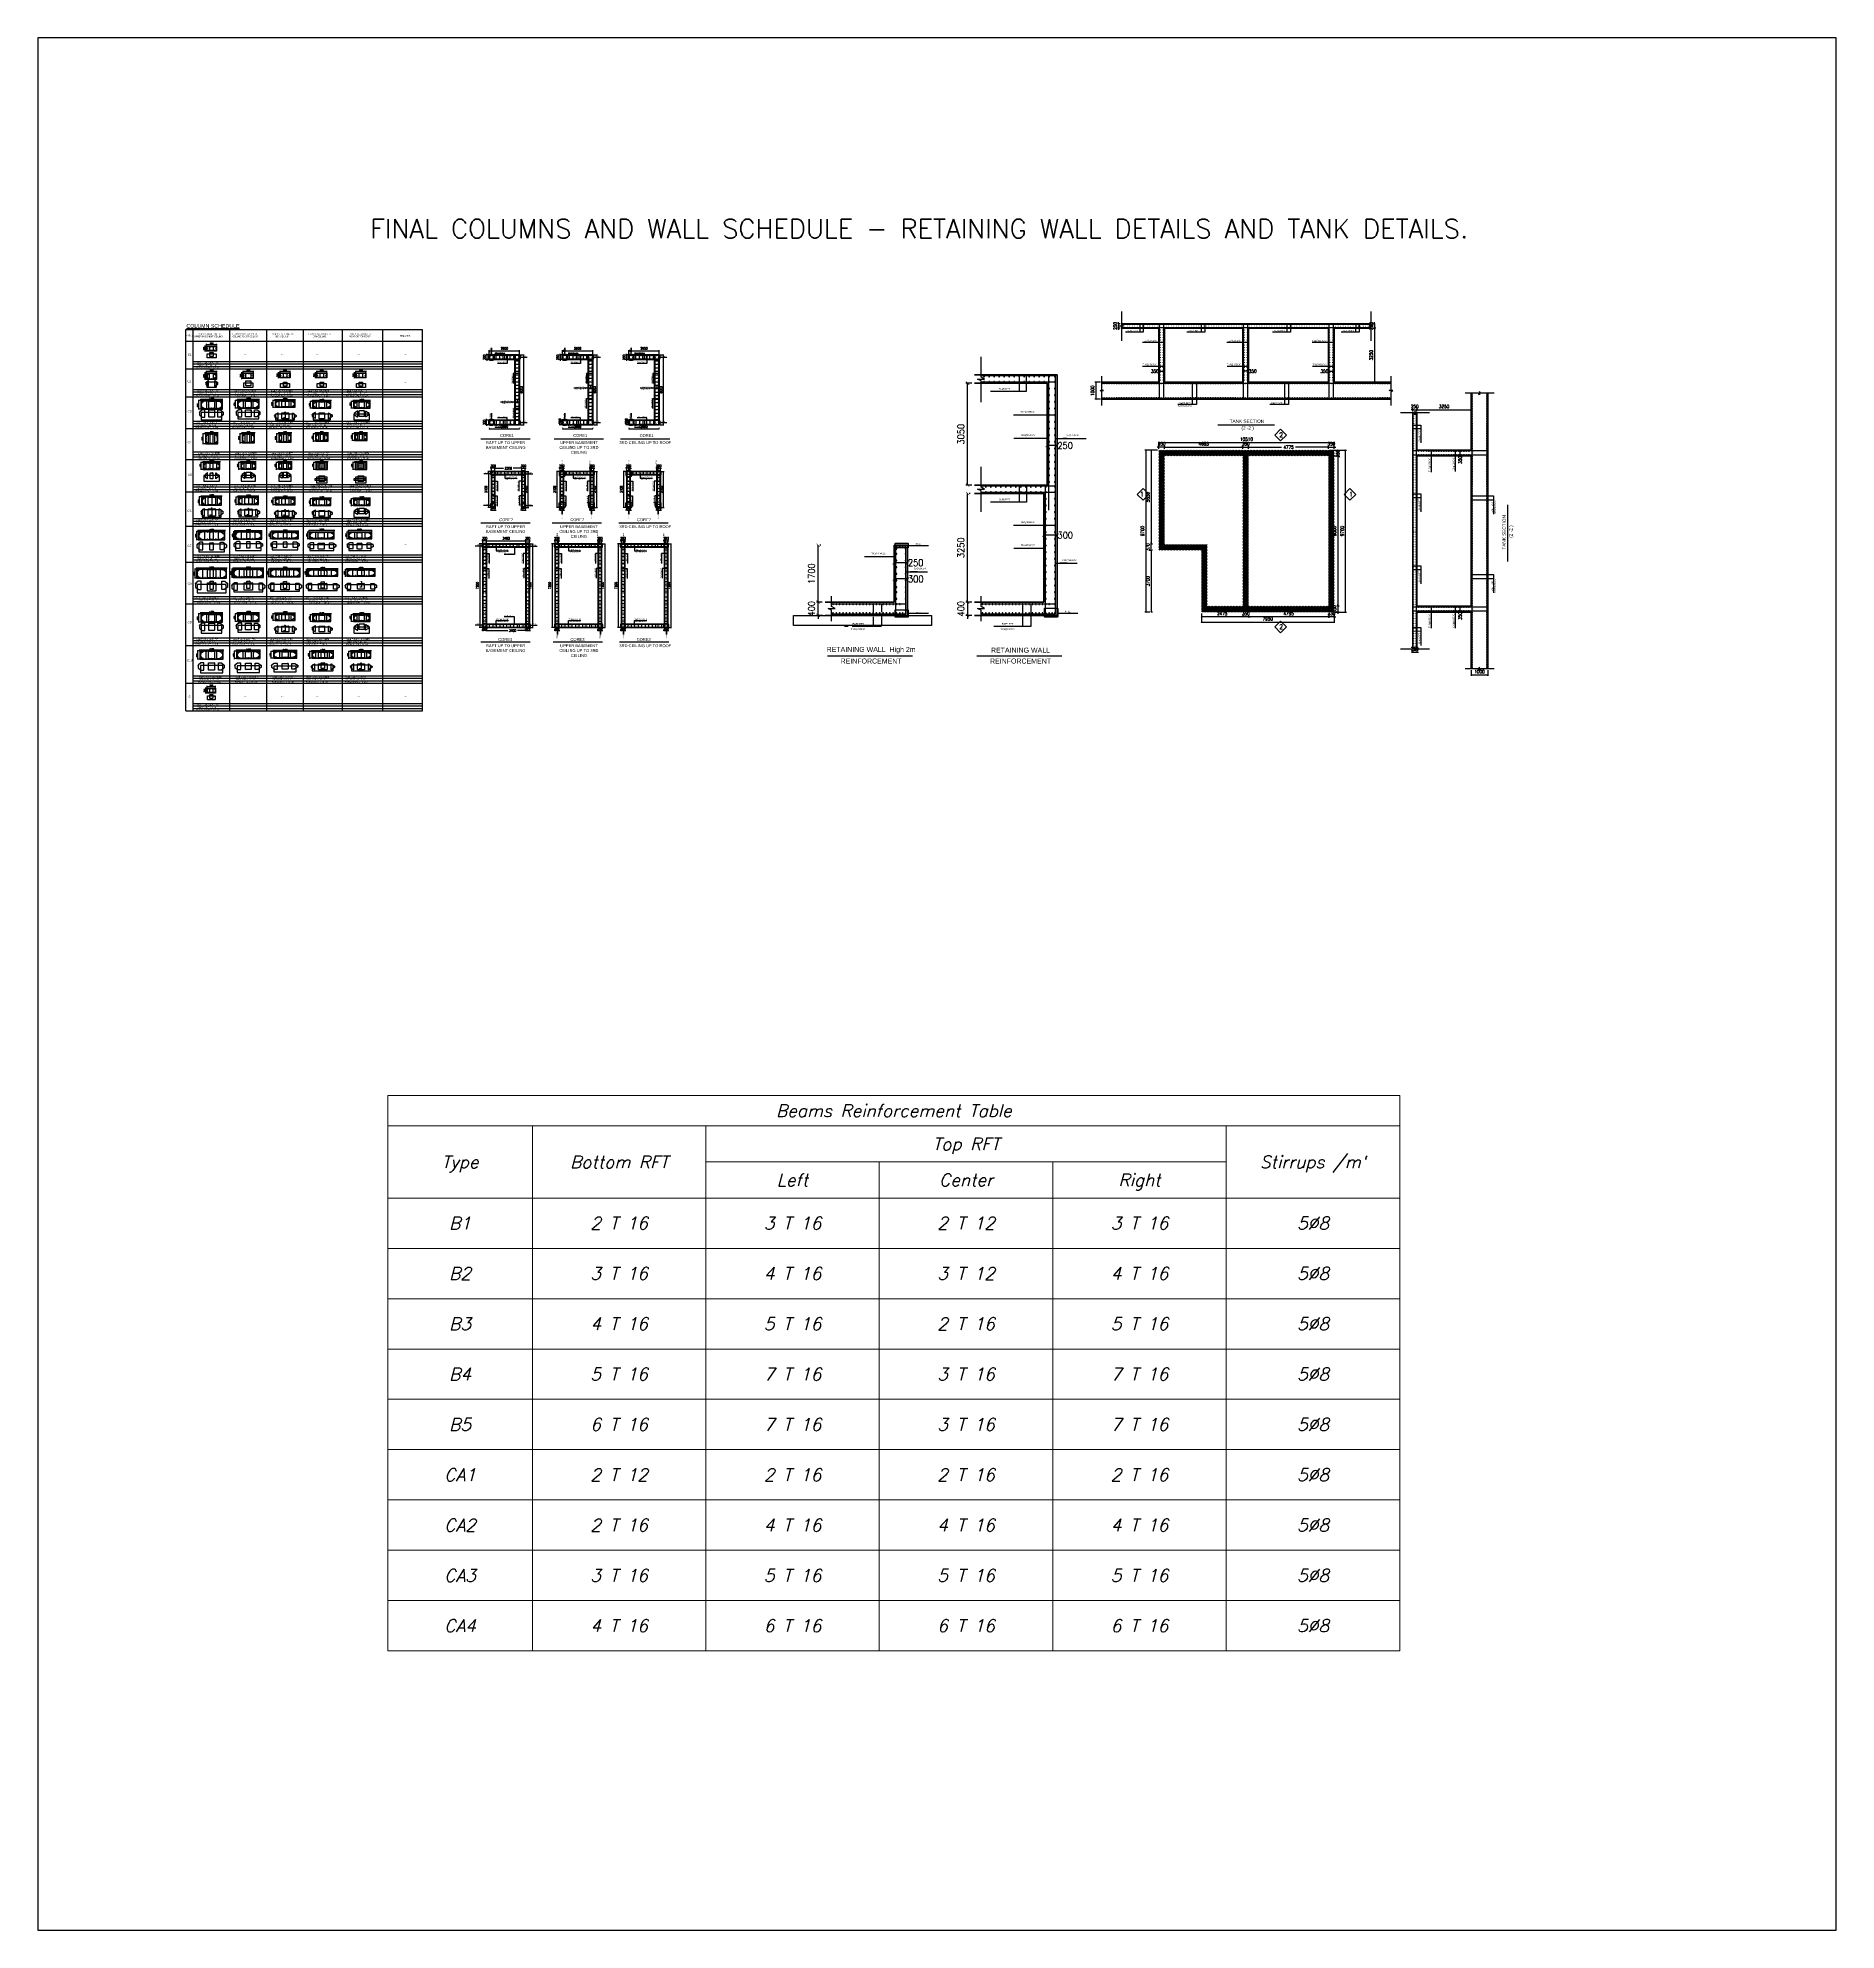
# Model space of a CAD drawing. Header units: millimetres. Extents: x -967280 to 3852, y 2833 to 1955156.
# Drawn here: x -429233 to -321505, y 377051 to 490368 of the extents above; entities that cross this region are included whole.
import ezdxf
from ezdxf.enums import TextEntityAlignment as Align

# ---------------------------------------------------------------- set-up
doc = ezdxf.new("R2010")
doc.units = ezdxf.units.MM
doc.header["$LTSCALE"] = 1000
doc.header["$PDMODE"] = 35
doc.header["$PDSIZE"] = 25
doc.linetypes.add('$0$DASHED2', pattern=[0.375, 0.25, -0.125])
for name, color, linetype, lineweight in [('00-EG-Text', 3, 'Continuous', 0), ('ST-001-COL-SEC', 6, 'Continuous', 60), ('ST-RFT-BOT', 2, '$0$DASHED2', 30)]:
    doc.layers.add(name, color=color, linetype=linetype, lineweight=lineweight)
for name, color, linetype in [('A-WALL-LOW', 4, 'Continuous'), ('BARS', 1, 'Continuous'), ('S - BATH Hach', 1, 'Continuous'), ('S -Beams', 2, 'Continuous'), ('ST-COLUMN', 2, 'Continuous'), ('ST-STEEL', 4, 'Continuous'), ('ST-STEEL MARK', 1, 'Continuous'), ('ST-TEXT', 3, 'Continuous')]:
    doc.layers.add(name, color=color, linetype=linetype)
doc.styles.add('DIM 1', font='arial.ttf', dxfattribs={"width": 0.8})
doc.styles.add('E', font='ITALICC.shx')
doc.styles.add('ROMANC', font='romanc.shx')
doc.styles.add('SIMPLEX', font='romans.shx', dxfattribs={"width": 0.8, "height": 90})
doc.styles.add('STRECTURAL', font='arial.ttf')
doc.styles.add('TUNELNO', font='romans.shx', dxfattribs={"width": 0.9})
doc.styles.add('TXT DIM 25', font='arial.ttf')
doc.dimstyles.new('50', dxfattribs={"dimscale": 0.666667, "dimtxt": 0.5, "dimasz": 0.12, "dimexe": 0.1, "dimexo": 0.08, "dimgap": 0.15, "dimtad": 1, "dimlfac": 0.4, "dimzin": 4, "dimdsep": 46, "dimtxsty": 'DIM 1', "dimblk": 'ARCHTICK', "dimcen": 0.09, "dimdle": 0.1, "dimclrd": 1, "dimclre": 252, "dimclrt": 2, "dimadec": 0, "dimazin": 0, "dimtfac": 1, "dimtix": 1, "dimtmove": 0, "dimatfit": 3, "dimfxl": 33, "dimtolj": 1, "dimtzin": 0, "dimarcsym": 0})
doc.dimstyles.new('Copy(2) of DSEC', dxfattribs={"dimtxt": 200, "dimasz": 100, "dimexe": 50, "dimexo": 80, "dimgap": 100, "dimtad": 1, "dimdec": 0, "dimrnd": 5, "dimzin": 0, "dimdsep": 46, "dimtxsty": 'TUNELNO', "dimblk": 'ARCHTICK', "dimcen": 0.09, "dimclrd": 1, "dimclre": 1, "dimclrt": 3, "dimadec": 0, "dimazin": 0, "dimtfac": 0.78125, "dimtdec": 0, "dimtix": 1, "dimtmove": 2, "dimatfit": 3, "dimldrblk": 'ARCHTICK', "dimfxl": 1, "dimtolj": 1, "dimtzin": 0, "dimarcsym": 0})
doc.dimstyles.new('ST- DIM1-25', dxfattribs={"dimscale": 0.025, "dimtxt": 1000, "dimasz": 1000, "dimexe": 1000, "dimexo": 1000, "dimgap": 0.5, "dimtad": 2, "dimdec": 0, "dimrnd": 5, "dimzin": 0, "dimdsep": 46, "dimtxsty": 'TXT DIM 25', "dimblk": 'ARCHTICK', "dimcen": 90, "dimdle": 1000, "dimclrd": 1, "dimclre": 1, "dimclrt": 3, "dimadec": 1, "dimazin": 0, "dimtfac": 1, "dimtdec": 0, "dimtofl": 0, "dimtmove": 0, "dimatfit": 3, "dimfxl": 1, "dimtolj": 1, "dimtzin": 0, "dimarcsym": 0})

# ---------------------------------------------------------------- blocks, each defined once
blk = doc.blocks.new('D25')
at = {"layer": 'BARS'}
h = blk.add_hatch(color=256, dxfattribs=at)
h.dxf.hatch_style = 1
edge = h.paths.add_edge_path()
edge.add_arc((0, 0), 12.5, 0, 360)
at = {"layer": 'BARS', "color": 1}
blk.add_circle((0, 0), 12.5, dxfattribs=at)
at = {"layer": 'Defpoints'}
for p, q in [((12.5, 0), (-12.5, 0)), ((0, -12.5), (0, 12.5))]:
    blk.add_line(p, q, dxfattribs=at)
at = {"layer": 'ST-STEEL'}
blk.add_circle((0, 0), 12.5, dxfattribs=at)
blk = doc.blocks.new('_ArchTick')
at = {"color": 0, "linetype": 'ByBlock', "const_width": 0.15}
blk.add_lwpolyline([(-0.5, -0.5), (0.5, 0.5)], dxfattribs=at)
blk = doc.blocks.new('*D112')
at = {"layer": 'Defpoints', "color": 0, "transparency": 16777216}
for p in [(565784, 1633685), (565420, 1632685), (565784, 1632685)]:
    blk.add_point(p, dxfattribs=at)
at = {"layer": 'S -Beams', "color": 1, "lineweight": -2, "transparency": 16777216}
for p, q in [((565704, 1633685), (565370, 1633685)), ((565420, 1633685), (565420, 1632685)), ((565704, 1632685), (565370, 1632685))]:
    blk.add_line(p, q, dxfattribs=at)
at = {"layer": 'S -Beams', "color": 1, "lineweight": -2, "transparency": 16777216, "xscale": 100, "yscale": 100, "zscale": 100}
for p, rotation in [((565420, 1633685), 90), ((565420, 1632685), 270)]:
    blk.add_blockref('_ArchTick', p, dxfattribs=dict(at, rotation=rotation))
at = {"layer": 'S -Beams', "color": 3, "transparency": 16777216, "insert": (565220, 1633185), "char_height": 200, "attachment_point": 5, "rotation": 90, "style": 'TUNELNO'}
blk.add_mtext('\\A1;1000', dxfattribs=at)
blk = doc.blocks.new('*D113')
at = {"layer": 'Defpoints', "color": 0, "transparency": 16777216}
for p in [(574228, 1634348), (574228, 1634199), (574578, 1634199)]:
    blk.add_point(p, dxfattribs=at)
at = {"layer": 'S -Beams', "color": 1, "lineweight": -2, "transparency": 16777216}
for p, q in [((574228, 1634279), (574228, 1634398)), ((574578, 1634348), (574228, 1634348)), ((574578, 1634279), (574578, 1634398))]:
    blk.add_line(p, q, dxfattribs=at)
at = {"layer": 'S -Beams', "color": 1, "lineweight": -2, "transparency": 16777216, "xscale": 100, "yscale": 100, "zscale": 100, "rotation": 180}
blk.add_blockref('_ArchTick', (574228, 1634348), dxfattribs=at)
at = {"layer": 'S -Beams', "color": 1, "lineweight": -2, "transparency": 16777216, "xscale": 100, "yscale": 100, "zscale": 100}
blk.add_blockref('_ArchTick', (574578, 1634348), dxfattribs=at)
at = {"layer": 'S -Beams', "color": 3, "transparency": 16777216, "insert": (574819, 1634348), "char_height": 200, "attachment_point": 5, "style": 'TUNELNO'}
blk.add_mtext('\\A1;350', dxfattribs=at)
blk = doc.blocks.new('*D96')
at = {"layer": 'Defpoints', "color": 0, "transparency": 16777216}
for p in [(579353, 1634199), (579703, 1634348), (579703, 1634199)]:
    blk.add_point(p, dxfattribs=at)
at = {"layer": 'S -Beams', "color": 1, "lineweight": -2, "transparency": 16777216}
for p, q in [((579353, 1634279), (579353, 1634398)), ((579353, 1634348), (579703, 1634348)), ((579703, 1634279), (579703, 1634398))]:
    blk.add_line(p, q, dxfattribs=at)
at = {"layer": 'S -Beams', "color": 1, "lineweight": -2, "transparency": 16777216, "xscale": 100, "yscale": 100, "zscale": 100, "rotation": 180}
blk.add_blockref('_ArchTick', (579353, 1634348), dxfattribs=at)
at = {"layer": 'S -Beams', "color": 1, "lineweight": -2, "transparency": 16777216, "xscale": 100, "yscale": 100, "zscale": 100}
blk.add_blockref('_ArchTick', (579703, 1634348), dxfattribs=at)
at = {"layer": 'S -Beams', "color": 3, "transparency": 16777216, "insert": (579113, 1634348), "char_height": 200, "attachment_point": 5, "style": 'TUNELNO'}
blk.add_mtext('\\A1;350', dxfattribs=at)
blk = doc.blocks.new('*D97')
at = {"layer": 'Defpoints', "color": 0, "transparency": 16777216}
for p in [(569191, 1634199), (569541, 1634348), (569541, 1634199)]:
    blk.add_point(p, dxfattribs=at)
at = {"layer": 'S -Beams', "color": 1, "lineweight": -2, "transparency": 16777216}
for p, q in [((569191, 1634279), (569191, 1634398)), ((569191, 1634348), (569541, 1634348)), ((569541, 1634279), (569541, 1634398))]:
    blk.add_line(p, q, dxfattribs=at)
at = {"layer": 'S -Beams', "color": 1, "lineweight": -2, "transparency": 16777216, "xscale": 100, "yscale": 100, "zscale": 100, "rotation": 180}
blk.add_blockref('_ArchTick', (569191, 1634348), dxfattribs=at)
at = {"layer": 'S -Beams', "color": 1, "lineweight": -2, "transparency": 16777216, "xscale": 100, "yscale": 100, "zscale": 100}
blk.add_blockref('_ArchTick', (569541, 1634348), dxfattribs=at)
at = {"layer": 'S -Beams', "color": 3, "transparency": 16777216, "insert": (568951, 1634348), "char_height": 200, "attachment_point": 5, "style": 'TUNELNO'}
blk.add_mtext('\\A1;350', dxfattribs=at)
blk = doc.blocks.new('*D114')
at = {"layer": 'Defpoints', "color": 0, "transparency": 16777216}
for p in [(566788, 1636935), (566972, 1637185), (566972, 1636935)]:
    blk.add_point(p, dxfattribs=at)
at = {"layer": 'S -Beams', "color": 1, "lineweight": -2, "transparency": 16777216}
for p, q in [((566892, 1637185), (566738, 1637185)), ((566892, 1636935), (566738, 1636935)), ((566788, 1637185), (566788, 1637285)), ((566788, 1637185), (566788, 1636935)), ((566788, 1636935), (566788, 1636835))]:
    blk.add_line(p, q, dxfattribs=at)
at = {"layer": 'S -Beams', "color": 1, "lineweight": -2, "transparency": 16777216, "xscale": 100, "yscale": 100, "zscale": 100}
for p, rotation in [((566788, 1637185), 270), ((566788, 1636935), 90)]:
    blk.add_blockref('_ArchTick', p, dxfattribs=dict(at, rotation=rotation))
at = {"layer": 'S -Beams', "color": 3, "transparency": 16777216, "insert": (566588, 1637060), "char_height": 200, "attachment_point": 5, "rotation": 90, "style": 'TUNELNO'}
blk.add_mtext('\\A1;250', dxfattribs=at)
blk = doc.blocks.new('*D115')
at = {"layer": 'Defpoints', "color": 0, "transparency": 16777216}
for p in [(581923, 1637185), (581923, 1636935), (582113, 1636935)]:
    blk.add_point(p, dxfattribs=at)
at = {"layer": 'S -Beams', "color": 1, "lineweight": -2, "transparency": 16777216}
for p, q in [((582003, 1637185), (582163, 1637185)), ((582003, 1636935), (582163, 1636935)), ((582113, 1637185), (582113, 1637285)), ((582113, 1637185), (582113, 1636935)), ((582113, 1636935), (582113, 1636835))]:
    blk.add_line(p, q, dxfattribs=at)
at = {"layer": 'S -Beams', "color": 1, "lineweight": -2, "transparency": 16777216, "xscale": 100, "yscale": 100, "zscale": 100}
for p, rotation in [((582113, 1637185), 270), ((582113, 1636935), 90)]:
    blk.add_blockref('_ArchTick', p, dxfattribs=dict(at, rotation=rotation))
at = {"layer": 'S -Beams', "color": 3, "transparency": 16777216, "insert": (581913, 1637060), "char_height": 200, "attachment_point": 5, "rotation": 90, "style": 'TUNELNO'}
blk.add_mtext('\\A1;250', dxfattribs=at)
blk = doc.blocks.new('*D116')
at = {"layer": 'Defpoints', "color": 0, "transparency": 16777216}
for p in [(582113, 1636935), (582113, 1633685), (582113, 1633685)]:
    blk.add_point(p, dxfattribs=at)
at = {"layer": 'S -Beams', "color": 1, "lineweight": -2, "transparency": 16777216}
for p, q in [((582113, 1636935), (582113, 1633685)), ((582193, 1636935), (582163, 1636935)), ((582193, 1633685), (582163, 1633685))]:
    blk.add_line(p, q, dxfattribs=at)
at = {"layer": 'S -Beams', "color": 1, "lineweight": -2, "transparency": 16777216, "xscale": 100, "yscale": 100, "zscale": 100}
for p, rotation in [((582113, 1636935), 90), ((582113, 1633685), 270)]:
    blk.add_blockref('_ArchTick', p, dxfattribs=dict(at, rotation=rotation))
at = {"layer": 'S -Beams', "color": 3, "transparency": 16777216, "insert": (581913, 1635310), "char_height": 200, "attachment_point": 5, "rotation": 90, "style": 'TUNELNO'}
blk.add_mtext('\\A1;3250', dxfattribs=at)
blk = doc.blocks.new('*D117')
at = {"layer": 'Defpoints', "color": 0, "transparency": 16777216}
for p in [(587908, 1616521), (588908, 1616521), (588908, 1616158)]:
    blk.add_point(p, dxfattribs=at)
at = {"layer": 'S -Beams', "color": 1, "lineweight": -2, "transparency": 16777216}
for p, q in [((587908, 1616441), (587908, 1616108)), ((587908, 1616158), (588908, 1616158)), ((588908, 1616441), (588908, 1616108))]:
    blk.add_line(p, q, dxfattribs=at)
at = {"layer": 'S -Beams', "color": 1, "lineweight": -2, "transparency": 16777216, "xscale": 100, "yscale": 100, "zscale": 100, "rotation": 180}
blk.add_blockref('_ArchTick', (587908, 1616158), dxfattribs=at)
at = {"layer": 'S -Beams', "color": 1, "lineweight": -2, "transparency": 16777216, "xscale": 100, "yscale": 100, "zscale": 100}
blk.add_blockref('_ArchTick', (588908, 1616158), dxfattribs=at)
at = {"layer": 'S -Beams', "color": 3, "transparency": 16777216, "insert": (588408, 1616358), "char_height": 200, "attachment_point": 5, "style": 'TUNELNO'}
blk.add_mtext('\\A1;1000', dxfattribs=at)
blk = doc.blocks.new('*D98')
at = {"layer": 'Defpoints', "color": 0, "transparency": 16777216}
for p in [(587245, 1629629), (587395, 1629629), (587395, 1629279)]:
    blk.add_point(p, dxfattribs=at)
at = {"layer": 'S -Beams', "color": 1, "lineweight": -2, "transparency": 16777216}
for p, q in [((587315, 1629629), (587195, 1629629)), ((587245, 1629279), (587245, 1629629)), ((587315, 1629279), (587195, 1629279))]:
    blk.add_line(p, q, dxfattribs=at)
at = {"layer": 'S -Beams', "color": 1, "lineweight": -2, "transparency": 16777216, "xscale": 100, "yscale": 100, "zscale": 100}
for p, rotation in [((587245, 1629629), 90), ((587245, 1629279), 270)]:
    blk.add_blockref('_ArchTick', p, dxfattribs=dict(at, rotation=rotation))
at = {"layer": 'S -Beams', "color": 3, "transparency": 16777216, "insert": (587245, 1629039), "char_height": 200, "attachment_point": 5, "rotation": 90, "style": 'TUNELNO'}
blk.add_mtext('\\A1;350', dxfattribs=at)
blk = doc.blocks.new('*D99')
at = {"layer": 'Defpoints', "color": 0, "transparency": 16777216}
for p in [(587245, 1620279), (587395, 1620279), (587395, 1619929)]:
    blk.add_point(p, dxfattribs=at)
at = {"layer": 'S -Beams', "color": 1, "lineweight": -2, "transparency": 16777216}
for p, q in [((587315, 1620279), (587195, 1620279)), ((587315, 1619929), (587195, 1619929)), ((587245, 1619929), (587245, 1620279))]:
    blk.add_line(p, q, dxfattribs=at)
at = {"layer": 'S -Beams', "color": 1, "lineweight": -2, "transparency": 16777216, "xscale": 100, "yscale": 100, "zscale": 100}
for p, rotation in [((587245, 1620279), 90), ((587245, 1619929), 270)]:
    blk.add_blockref('_ArchTick', p, dxfattribs=dict(at, rotation=rotation))
at = {"layer": 'S -Beams', "color": 3, "transparency": 16777216, "insert": (587245, 1619689), "char_height": 200, "attachment_point": 5, "rotation": 90, "style": 'TUNELNO'}
blk.add_mtext('\\A1;350', dxfattribs=at)
blk = doc.blocks.new('*D118')
at = {"layer": 'Defpoints', "color": 0, "transparency": 16777216}
for p in [(584408, 1617710), (584658, 1617710), (584658, 1617526)]:
    blk.add_point(p, dxfattribs=at)
at = {"layer": 'S -Beams', "color": 1, "lineweight": -2, "transparency": 16777216}
for p, q in [((584408, 1617526), (584308, 1617526)), ((584408, 1617630), (584408, 1617476)), ((584408, 1617526), (584658, 1617526)), ((584658, 1617630), (584658, 1617476)), ((584658, 1617526), (584758, 1617526))]:
    blk.add_line(p, q, dxfattribs=at)
at = {"layer": 'S -Beams', "color": 1, "lineweight": -2, "transparency": 16777216, "xscale": 100, "yscale": 100, "zscale": 100}
blk.add_blockref('_ArchTick', (584408, 1617526), dxfattribs=at)
at = {"layer": 'S -Beams', "color": 1, "lineweight": -2, "transparency": 16777216, "xscale": 100, "yscale": 100, "zscale": 100, "rotation": 180}
blk.add_blockref('_ArchTick', (584658, 1617526), dxfattribs=at)
at = {"layer": 'S -Beams', "color": 3, "transparency": 16777216, "insert": (584533, 1617726), "char_height": 200, "attachment_point": 5, "style": 'TUNELNO'}
blk.add_mtext('\\A1;250', dxfattribs=at)
blk = doc.blocks.new('*D119')
at = {"layer": 'Defpoints', "color": 0, "transparency": 16777216}
for p in [(584408, 1631849), (584658, 1632039), (584658, 1631849)]:
    blk.add_point(p, dxfattribs=at)
at = {"layer": 'S -Beams', "color": 1, "lineweight": -2, "transparency": 16777216}
for p, q in [((584408, 1632039), (584308, 1632039)), ((584408, 1631929), (584408, 1632089)), ((584408, 1632039), (584658, 1632039)), ((584658, 1631929), (584658, 1632089)), ((584658, 1632039), (584758, 1632039))]:
    blk.add_line(p, q, dxfattribs=at)
at = {"layer": 'S -Beams', "color": 1, "lineweight": -2, "transparency": 16777216, "xscale": 100, "yscale": 100, "zscale": 100}
blk.add_blockref('_ArchTick', (584408, 1632039), dxfattribs=at)
at = {"layer": 'S -Beams', "color": 1, "lineweight": -2, "transparency": 16777216, "xscale": 100, "yscale": 100, "zscale": 100, "rotation": 180}
blk.add_blockref('_ArchTick', (584658, 1632039), dxfattribs=at)
at = {"layer": 'S -Beams', "color": 3, "transparency": 16777216, "insert": (584533, 1632239), "char_height": 200, "attachment_point": 5, "style": 'TUNELNO'}
blk.add_mtext('\\A1;250', dxfattribs=at)
blk = doc.blocks.new('*D120')
at = {"layer": 'Defpoints', "color": 0, "transparency": 16777216}
for p in [(584658, 1632039), (587908, 1632039), (587908, 1632039)]:
    blk.add_point(p, dxfattribs=at)
at = {"layer": 'S -Beams', "color": 1, "lineweight": -2, "transparency": 16777216}
for p, q in [((584658, 1632119), (584658, 1632089)), ((584658, 1632039), (587908, 1632039)), ((587908, 1632119), (587908, 1632089))]:
    blk.add_line(p, q, dxfattribs=at)
at = {"layer": 'S -Beams', "color": 1, "lineweight": -2, "transparency": 16777216, "xscale": 100, "yscale": 100, "zscale": 100, "rotation": 180}
blk.add_blockref('_ArchTick', (584658, 1632039), dxfattribs=at)
at = {"layer": 'S -Beams', "color": 1, "lineweight": -2, "transparency": 16777216, "xscale": 100, "yscale": 100, "zscale": 100}
blk.add_blockref('_ArchTick', (587908, 1632039), dxfattribs=at)
at = {"layer": 'S -Beams', "color": 3, "transparency": 16777216, "insert": (586283, 1632239), "char_height": 200, "attachment_point": 5, "style": 'TUNELNO'}
blk.add_mtext('\\A1;3250', dxfattribs=at)
blk = doc.blocks.new('*D121')
at = {"layer": 'Defpoints', "color": 0, "transparency": 16777216}
for p in [(569191, 1629629), (579703, 1630072), (579703, 1629629)]:
    blk.add_point(p, dxfattribs=at)
at = {"layer": 'S -Beams', "color": 1, "lineweight": -2, "transparency": 16777216}
for p, q in [((569191, 1629709), (569191, 1630122)), ((569191, 1630072), (579703, 1630072)), ((579703, 1629709), (579703, 1630122))]:
    blk.add_line(p, q, dxfattribs=at)
at = {"layer": 'S -Beams', "color": 1, "lineweight": -2, "transparency": 16777216, "xscale": 100, "yscale": 100, "zscale": 100, "rotation": 180}
blk.add_blockref('_ArchTick', (569191, 1630072), dxfattribs=at)
at = {"layer": 'S -Beams', "color": 1, "lineweight": -2, "transparency": 16777216, "xscale": 100, "yscale": 100, "zscale": 100}
blk.add_blockref('_ArchTick', (579703, 1630072), dxfattribs=at)
at = {"layer": 'S -Beams', "color": 3, "transparency": 16777216, "insert": (574447, 1630272), "char_height": 200, "attachment_point": 5, "style": 'TUNELNO'}
blk.add_mtext('\\A1;10510', dxfattribs=at)
blk = doc.blocks.new('*D100')
at = {"layer": 'Defpoints', "color": 0, "transparency": 16777216}
for p in [(569191, 1629629), (568740, 1623997), (568740, 1623997)]:
    blk.add_point(p, dxfattribs=at)
at = {"layer": 'S -Beams', "color": 1, "lineweight": -2, "transparency": 16777216}
for p, q in [((569111, 1629629), (568690, 1629629)), ((568740, 1629629), (568740, 1623997)), ((568820, 1623997), (568790, 1623997))]:
    blk.add_line(p, q, dxfattribs=at)
at = {"layer": 'S -Beams', "color": 1, "lineweight": -2, "transparency": 16777216, "xscale": 100, "yscale": 100, "zscale": 100}
for p, rotation in [((568740, 1629629), 90), ((568740, 1623997), 270)]:
    blk.add_blockref('_ArchTick', p, dxfattribs=dict(at, rotation=rotation))
at = {"layer": 'S -Beams', "color": 3, "transparency": 16777216, "insert": (568540, 1626813), "char_height": 200, "attachment_point": 5, "rotation": 90, "style": 'TUNELNO'}
blk.add_mtext('\\A1;5630', dxfattribs=at)
blk = doc.blocks.new('*D101')
at = {"layer": 'Defpoints', "color": 0, "transparency": 16777216}
for p in [(568740, 1623629), (568740, 1619929), (568740, 1619929)]:
    blk.add_point(p, dxfattribs=at)
at = {"layer": 'S -Beams', "color": 1, "lineweight": -2, "transparency": 16777216}
for p, q in [((568740, 1623629), (568740, 1619929)), ((568820, 1623629), (568790, 1623629)), ((568820, 1619929), (568790, 1619929))]:
    blk.add_line(p, q, dxfattribs=at)
at = {"layer": 'S -Beams', "color": 1, "lineweight": -2, "transparency": 16777216, "xscale": 100, "yscale": 100, "zscale": 100}
for p, rotation in [((568740, 1623629), 90), ((568740, 1619929), 270)]:
    blk.add_blockref('_ArchTick', p, dxfattribs=dict(at, rotation=rotation))
at = {"layer": 'S -Beams', "color": 3, "transparency": 16777216, "insert": (568540, 1621779), "char_height": 200, "attachment_point": 5, "rotation": 90, "style": 'TUNELNO'}
blk.add_mtext('\\A1;3700', dxfattribs=at)
blk = doc.blocks.new('*D122')
at = {"layer": 'Defpoints', "color": 0, "transparency": 16777216}
for p in [(571753, 1619929), (579703, 1619929), (579703, 1619324)]:
    blk.add_point(p, dxfattribs=at)
at = {"layer": 'S -Beams', "color": 1, "lineweight": -2, "transparency": 16777216}
for p, q in [((571753, 1619849), (571753, 1619274)), ((571753, 1619324), (579703, 1619324)), ((579703, 1619849), (579703, 1619274))]:
    blk.add_line(p, q, dxfattribs=at)
at = {"layer": 'S -Beams', "color": 1, "lineweight": -2, "transparency": 16777216, "xscale": 100, "yscale": 100, "zscale": 100, "rotation": 180}
blk.add_blockref('_ArchTick', (571753, 1619324), dxfattribs=at)
at = {"layer": 'S -Beams', "color": 1, "lineweight": -2, "transparency": 16777216, "xscale": 100, "yscale": 100, "zscale": 100}
blk.add_blockref('_ArchTick', (579703, 1619324), dxfattribs=at)
at = {"layer": 'S -Beams', "color": 3, "transparency": 16777216, "insert": (575728, 1619524), "char_height": 200, "attachment_point": 5, "style": 'TUNELNO'}
blk.add_mtext('\\A1;7950', dxfattribs=at)
blk = doc.blocks.new('*D102')
at = {"layer": 'Defpoints', "color": 0, "transparency": 16777216}
for p in [(579703, 1629629), (580385, 1629629), (579703, 1619929)]:
    blk.add_point(p, dxfattribs=at)
at = {"layer": 'S -Beams', "color": 1, "lineweight": -2, "transparency": 16777216}
for p, q in [((579783, 1629629), (580435, 1629629)), ((580385, 1619929), (580385, 1629629)), ((579783, 1619929), (580435, 1619929))]:
    blk.add_line(p, q, dxfattribs=at)
at = {"layer": 'S -Beams', "color": 1, "lineweight": -2, "transparency": 16777216, "xscale": 100, "yscale": 100, "zscale": 100}
for p, rotation in [((580385, 1629629), 90), ((580385, 1619929), 270)]:
    blk.add_blockref('_ArchTick', p, dxfattribs=dict(at, rotation=rotation))
at = {"layer": 'S -Beams', "color": 3, "transparency": 16777216, "insert": (580185, 1624779), "char_height": 200, "attachment_point": 5, "rotation": 90, "style": 'TUNELNO'}
blk.add_mtext('\\A1;9700', dxfattribs=at)
blk = doc.blocks.new('*D123')
at = {"layer": 'Defpoints', "color": 0, "transparency": 16777216}
for p in [(579353, 1629629), (579912, 1629629), (579353, 1629279)]:
    blk.add_point(p, dxfattribs=at)
at = {"layer": 'S -Beams', "color": 1, "lineweight": -2, "transparency": 16777216}
for p, q in [((579433, 1629629), (579962, 1629629)), ((579912, 1629279), (579912, 1629629)), ((579433, 1629279), (579962, 1629279))]:
    blk.add_line(p, q, dxfattribs=at)
at = {"layer": 'S -Beams', "color": 1, "lineweight": -2, "transparency": 16777216, "xscale": 100, "yscale": 100, "zscale": 100}
for p, rotation in [((579912, 1629629), 90), ((579912, 1629279), 270)]:
    blk.add_blockref('_ArchTick', p, dxfattribs=dict(at, rotation=rotation))
at = {"layer": 'S -Beams', "color": 3, "transparency": 16777216, "insert": (579912, 1629417), "char_height": 200, "attachment_point": 5, "rotation": 90, "style": 'TUNELNO'}
blk.add_mtext('\\A1;350', dxfattribs=at)
blk = doc.blocks.new('*D103')
at = {"layer": 'Defpoints', "color": 0, "transparency": 16777216}
for p in [(579912, 1629279), (579912, 1620279), (579912, 1620279)]:
    blk.add_point(p, dxfattribs=at)
at = {"layer": 'S -Beams', "color": 1, "lineweight": -2, "transparency": 16777216}
for p, q in [((579912, 1629279), (579912, 1620279)), ((579992, 1629279), (579962, 1629279)), ((579992, 1620279), (579962, 1620279))]:
    blk.add_line(p, q, dxfattribs=at)
at = {"layer": 'S -Beams', "color": 1, "lineweight": -2, "transparency": 16777216, "xscale": 100, "yscale": 100, "zscale": 100}
for p, rotation in [((579912, 1629279), 90), ((579912, 1620279), 270)]:
    blk.add_blockref('_ArchTick', p, dxfattribs=dict(at, rotation=rotation))
at = {"layer": 'S -Beams', "color": 3, "transparency": 16777216, "insert": (579712, 1624779), "char_height": 200, "attachment_point": 5, "rotation": 90, "style": 'TUNELNO'}
blk.add_mtext('\\A1;9000', dxfattribs=at)
blk = doc.blocks.new('*D104')
at = {"layer": 'Defpoints', "color": 0, "transparency": 16777216}
for p in [(579912, 1620279), (579912, 1619929), (579912, 1619929)]:
    blk.add_point(p, dxfattribs=at)
at = {"layer": 'S -Beams', "color": 1, "lineweight": -2, "transparency": 16777216}
for p, q in [((579912, 1620279), (579912, 1620379)), ((579912, 1620279), (579912, 1619929)), ((579912, 1619929), (579912, 1619829)), ((579992, 1620279), (579962, 1620279)), ((579992, 1619929), (579962, 1619929))]:
    blk.add_line(p, q, dxfattribs=at)
at = {"layer": 'S -Beams', "color": 1, "lineweight": -2, "transparency": 16777216, "xscale": 100, "yscale": 100, "zscale": 100}
for p, rotation in [((579912, 1620279), 270), ((579912, 1619929), 90)]:
    blk.add_blockref('_ArchTick', p, dxfattribs=dict(at, rotation=rotation))
at = {"layer": 'S -Beams', "color": 3, "transparency": 16777216, "insert": (579712, 1620104), "char_height": 200, "attachment_point": 5, "rotation": 90, "style": 'TUNELNO'}
blk.add_mtext('\\A1;350', dxfattribs=at)
blk = doc.blocks.new('*D124')
at = {"layer": 'Defpoints', "color": 0, "transparency": 16777216}
for p in [(579375, 1619929), (579375, 1619639), (579703, 1619929)]:
    blk.add_point(p, dxfattribs=at)
at = {"layer": 'S -Beams', "color": 1, "lineweight": -2, "transparency": 16777216}
for p, q in [((579375, 1619639), (579275, 1619639)), ((579375, 1619849), (579375, 1619589)), ((579703, 1619639), (579375, 1619639)), ((579703, 1619849), (579703, 1619589)), ((579703, 1619639), (579803, 1619639))]:
    blk.add_line(p, q, dxfattribs=at)
at = {"layer": 'S -Beams', "color": 1, "lineweight": -2, "transparency": 16777216, "xscale": 100, "yscale": 100, "zscale": 100}
blk.add_blockref('_ArchTick', (579375, 1619639), dxfattribs=at)
at = {"layer": 'S -Beams', "color": 1, "lineweight": -2, "transparency": 16777216, "xscale": 100, "yscale": 100, "zscale": 100, "rotation": 180}
blk.add_blockref('_ArchTick', (579703, 1619639), dxfattribs=at)
at = {"layer": 'S -Beams', "color": 3, "transparency": 16777216, "insert": (579539, 1619839), "char_height": 200, "attachment_point": 5, "style": 'TUNELNO'}
blk.add_mtext('\\A1;330', dxfattribs=at)
blk = doc.blocks.new('*D105')
at = {"layer": 'Defpoints', "color": 0, "transparency": 16777216}
for p in [(574578, 1619638), (574578, 1619638), (579374, 1619638)]:
    blk.add_point(p, dxfattribs=at)
at = {"layer": 'S -Beams', "color": 1, "lineweight": -2, "transparency": 16777216}
for p, q in [((574578, 1619718), (574578, 1619688)), ((579374, 1619638), (574578, 1619638)), ((579374, 1619718), (579374, 1619688))]:
    blk.add_line(p, q, dxfattribs=at)
at = {"layer": 'S -Beams', "color": 1, "lineweight": -2, "transparency": 16777216, "xscale": 100, "yscale": 100, "zscale": 100, "rotation": 180}
blk.add_blockref('_ArchTick', (574578, 1619638), dxfattribs=at)
at = {"layer": 'S -Beams', "color": 1, "lineweight": -2, "transparency": 16777216, "xscale": 100, "yscale": 100, "zscale": 100}
blk.add_blockref('_ArchTick', (579374, 1619638), dxfattribs=at)
at = {"layer": 'S -Beams', "color": 3, "transparency": 16777216, "insert": (576976, 1619838), "char_height": 200, "attachment_point": 5, "style": 'TUNELNO'}
blk.add_mtext('\\A1;4795', dxfattribs=at)
blk = doc.blocks.new('*D106')
at = {"layer": 'Defpoints', "color": 0, "transparency": 16777216}
for p in [(574228, 1619638), (574228, 1619638), (574578, 1619638)]:
    blk.add_point(p, dxfattribs=at)
at = {"layer": 'S -Beams', "color": 1, "lineweight": -2, "transparency": 16777216}
for p, q in [((574228, 1619638), (574128, 1619638)), ((574228, 1619718), (574228, 1619688)), ((574578, 1619638), (574228, 1619638)), ((574578, 1619718), (574578, 1619688)), ((574578, 1619638), (574678, 1619638))]:
    blk.add_line(p, q, dxfattribs=at)
at = {"layer": 'S -Beams', "color": 1, "lineweight": -2, "transparency": 16777216, "xscale": 100, "yscale": 100, "zscale": 100}
blk.add_blockref('_ArchTick', (574228, 1619638), dxfattribs=at)
at = {"layer": 'S -Beams', "color": 1, "lineweight": -2, "transparency": 16777216, "xscale": 100, "yscale": 100, "zscale": 100, "rotation": 180}
blk.add_blockref('_ArchTick', (574578, 1619638), dxfattribs=at)
at = {"layer": 'S -Beams', "color": 3, "transparency": 16777216, "insert": (574403, 1619838), "char_height": 200, "attachment_point": 5, "style": 'TUNELNO'}
blk.add_mtext('\\A1;350', dxfattribs=at)
blk = doc.blocks.new('*D107')
at = {"layer": 'Defpoints', "color": 0, "transparency": 16777216}
for p in [(571753, 1619638), (571753, 1619638), (574228, 1619638)]:
    blk.add_point(p, dxfattribs=at)
at = {"layer": 'S -Beams', "color": 1, "lineweight": -2, "transparency": 16777216}
for p, q in [((571753, 1619718), (571753, 1619688)), ((574228, 1619638), (571753, 1619638)), ((574228, 1619718), (574228, 1619688))]:
    blk.add_line(p, q, dxfattribs=at)
at = {"layer": 'S -Beams', "color": 1, "lineweight": -2, "transparency": 16777216, "xscale": 100, "yscale": 100, "zscale": 100, "rotation": 180}
blk.add_blockref('_ArchTick', (571753, 1619638), dxfattribs=at)
at = {"layer": 'S -Beams', "color": 1, "lineweight": -2, "transparency": 16777216, "xscale": 100, "yscale": 100, "zscale": 100}
blk.add_blockref('_ArchTick', (574228, 1619638), dxfattribs=at)
at = {"layer": 'S -Beams', "color": 3, "transparency": 16777216, "insert": (572991, 1619838), "char_height": 200, "attachment_point": 5, "style": 'TUNELNO'}
blk.add_mtext('\\A1;2475', dxfattribs=at)
blk = doc.blocks.new('*D108')
at = {"layer": 'Defpoints', "color": 0, "transparency": 16777216}
for p in [(569191, 1629629), (568417, 1619929), (568740, 1619929)]:
    blk.add_point(p, dxfattribs=at)
at = {"layer": 'S -Beams', "color": 1, "lineweight": -2, "transparency": 16777216}
for p, q in [((569111, 1629629), (568367, 1629629)), ((568417, 1629629), (568417, 1619929)), ((568660, 1619929), (568367, 1619929))]:
    blk.add_line(p, q, dxfattribs=at)
at = {"layer": 'S -Beams', "color": 1, "lineweight": -2, "transparency": 16777216, "xscale": 100, "yscale": 100, "zscale": 100}
for p, rotation in [((568417, 1629629), 90), ((568417, 1619929), 270)]:
    blk.add_blockref('_ArchTick', p, dxfattribs=dict(at, rotation=rotation))
at = {"layer": 'S -Beams', "color": 3, "transparency": 16777216, "insert": (568217, 1624779), "char_height": 200, "attachment_point": 5, "rotation": 90, "style": 'TUNELNO'}
blk.add_mtext('\\A1;9700', dxfattribs=at)
blk = doc.blocks.new('*D109')
at = {"layer": 'Defpoints', "color": 0, "transparency": 16777216}
for p in [(568740, 1623997), (568740, 1623997), (568740, 1623629)]:
    blk.add_point(p, dxfattribs=at)
at = {"layer": 'S -Beams', "color": 1, "lineweight": -2, "transparency": 16777216}
for p, q in [((568740, 1623997), (568740, 1624097)), ((568740, 1623629), (568740, 1623997)), ((568820, 1623997), (568790, 1623997)), ((568660, 1623629), (568690, 1623629)), ((568740, 1623629), (568740, 1623529))]:
    blk.add_line(p, q, dxfattribs=at)
at = {"layer": 'S -Beams', "color": 1, "lineweight": -2, "transparency": 16777216, "xscale": 100, "yscale": 100, "zscale": 100}
for p, rotation in [((568740, 1623997), 270), ((568740, 1623629), 90)]:
    blk.add_blockref('_ArchTick', p, dxfattribs=dict(at, rotation=rotation))
at = {"layer": 'S -Beams', "color": 3, "transparency": 16777216, "insert": (568540, 1623813), "char_height": 200, "attachment_point": 5, "rotation": 90, "style": 'TUNELNO'}
blk.add_mtext('\\A1;370', dxfattribs=at)
blk = doc.blocks.new('*D125')
at = {"layer": 'Defpoints', "color": 0, "transparency": 16777216}
for p in [(569191, 1629804), (569191, 1629629), (569541, 1629629)]:
    blk.add_point(p, dxfattribs=at)
at = {"layer": 'S -Beams', "color": 1, "lineweight": -2, "transparency": 16777216}
for p, q in [((569191, 1629804), (569091, 1629804)), ((569191, 1629709), (569191, 1629854)), ((569541, 1629804), (569191, 1629804)), ((569541, 1629709), (569541, 1629854)), ((569541, 1629804), (569641, 1629804))]:
    blk.add_line(p, q, dxfattribs=at)
at = {"layer": 'S -Beams', "color": 1, "lineweight": -2, "transparency": 16777216, "xscale": 100, "yscale": 100, "zscale": 100}
blk.add_blockref('_ArchTick', (569191, 1629804), dxfattribs=at)
at = {"layer": 'S -Beams', "color": 1, "lineweight": -2, "transparency": 16777216, "xscale": 100, "yscale": 100, "zscale": 100, "rotation": 180}
blk.add_blockref('_ArchTick', (569541, 1629804), dxfattribs=at)
at = {"layer": 'S -Beams', "color": 3, "transparency": 16777216, "insert": (569366, 1630004), "char_height": 200, "attachment_point": 5, "style": 'TUNELNO'}
blk.add_mtext('\\A1;350', dxfattribs=at)
blk = doc.blocks.new('*D126')
at = {"layer": 'Defpoints', "color": 0, "transparency": 16777216}
for p in [(569541, 1629629), (574228, 1629804), (574228, 1629629)]:
    blk.add_point(p, dxfattribs=at)
at = {"layer": 'S -Beams', "color": 1, "lineweight": -2, "transparency": 16777216}
for p, q in [((569541, 1629709), (569541, 1629854)), ((569541, 1629804), (574228, 1629804)), ((574228, 1629709), (574228, 1629854))]:
    blk.add_line(p, q, dxfattribs=at)
at = {"layer": 'S -Beams', "color": 1, "lineweight": -2, "transparency": 16777216, "xscale": 100, "yscale": 100, "zscale": 100, "rotation": 180}
blk.add_blockref('_ArchTick', (569541, 1629804), dxfattribs=at)
at = {"layer": 'S -Beams', "color": 1, "lineweight": -2, "transparency": 16777216, "xscale": 100, "yscale": 100, "zscale": 100}
blk.add_blockref('_ArchTick', (574228, 1629804), dxfattribs=at)
at = {"layer": 'S -Beams', "color": 3, "transparency": 16777216, "insert": (571885, 1630004), "char_height": 200, "attachment_point": 5, "style": 'TUNELNO'}
blk.add_mtext('\\A1;4685', dxfattribs=at)
blk = doc.blocks.new('*D127')
at = {"layer": 'Defpoints', "color": 0, "transparency": 16777216}
for p in [(574228, 1629629), (574578, 1629804), (574578, 1629629)]:
    blk.add_point(p, dxfattribs=at)
at = {"layer": 'S -Beams', "color": 1, "lineweight": -2, "transparency": 16777216}
for p, q in [((574228, 1629804), (574128, 1629804)), ((574228, 1629709), (574228, 1629854)), ((574228, 1629804), (574578, 1629804)), ((574578, 1629709), (574578, 1629854)), ((574578, 1629804), (574678, 1629804))]:
    blk.add_line(p, q, dxfattribs=at)
at = {"layer": 'S -Beams', "color": 1, "lineweight": -2, "transparency": 16777216, "xscale": 100, "yscale": 100, "zscale": 100}
blk.add_blockref('_ArchTick', (574228, 1629804), dxfattribs=at)
at = {"layer": 'S -Beams', "color": 1, "lineweight": -2, "transparency": 16777216, "xscale": 100, "yscale": 100, "zscale": 100, "rotation": 180}
blk.add_blockref('_ArchTick', (574578, 1629804), dxfattribs=at)
at = {"layer": 'S -Beams', "color": 3, "transparency": 16777216, "insert": (574403, 1630004), "char_height": 200, "attachment_point": 5, "style": 'TUNELNO'}
blk.add_mtext('\\A1;350', dxfattribs=at)
blk = doc.blocks.new('*D110')
at = {"layer": 'Defpoints', "color": 0, "transparency": 16777216}
for p in [(574578, 1629804), (579353, 1629804), (579353, 1629629)]:
    blk.add_point(p, dxfattribs=at)
at = {"layer": 'S -Beams', "color": 1, "lineweight": -2, "transparency": 16777216}
for p, q in [((574578, 1629804), (576549, 1629804)), ((574578, 1629724), (574578, 1629754)), ((579353, 1629804), (577383, 1629804)), ((579353, 1629709), (579353, 1629854))]:
    blk.add_line(p, q, dxfattribs=at)
at = {"layer": 'S -Beams', "color": 1, "lineweight": -2, "transparency": 16777216, "xscale": 100, "yscale": 100, "zscale": 100, "rotation": 180}
blk.add_blockref('_ArchTick', (574578, 1629804), dxfattribs=at)
at = {"layer": 'S -Beams', "color": 1, "lineweight": -2, "transparency": 16777216, "xscale": 100, "yscale": 100, "zscale": 100}
blk.add_blockref('_ArchTick', (579353, 1629804), dxfattribs=at)
at = {"layer": 'S -Beams', "color": 3, "transparency": 16777216, "insert": (576966, 1629804), "char_height": 200, "attachment_point": 5, "style": 'TUNELNO'}
blk.add_mtext('\\A1;4775', dxfattribs=at)
blk = doc.blocks.new('*D111')
at = {"layer": 'Defpoints', "color": 0, "transparency": 16777216}
for p in [(579354, 1629629), (579704, 1629804), (579704, 1629629)]:
    blk.add_point(p, dxfattribs=at)
at = {"layer": 'S -Beams', "color": 1, "lineweight": -2, "transparency": 16777216}
for p, q in [((579354, 1629804), (579254, 1629804)), ((579354, 1629709), (579354, 1629854)), ((579354, 1629804), (579704, 1629804)), ((579704, 1629709), (579704, 1629854)), ((579704, 1629804), (579804, 1629804))]:
    blk.add_line(p, q, dxfattribs=at)
at = {"layer": 'S -Beams', "color": 1, "lineweight": -2, "transparency": 16777216, "xscale": 100, "yscale": 100, "zscale": 100}
blk.add_blockref('_ArchTick', (579354, 1629804), dxfattribs=at)
at = {"layer": 'S -Beams', "color": 1, "lineweight": -2, "transparency": 16777216, "xscale": 100, "yscale": 100, "zscale": 100, "rotation": 180}
blk.add_blockref('_ArchTick', (579704, 1629804), dxfattribs=at)
at = {"layer": 'S -Beams', "color": 3, "transparency": 16777216, "insert": (579529, 1630004), "char_height": 200, "attachment_point": 5, "style": 'TUNELNO'}
blk.add_mtext('\\A1;350', dxfattribs=at)
blk = doc.blocks.new('*D33')
at = {"color": 1, "lineweight": -2, "transparency": 16777216}
for p, q in [((545424, 1625427), (545660, 1625427)), ((545610, 1622324), (545610, 1625427)), ((545424, 1622324), (545660, 1622324))]:
    blk.add_line(p, q, dxfattribs=at)
at = {"layer": 'Defpoints', "color": 0, "transparency": 16777216}
for p in [(545344, 1625427), (545610, 1625427), (545344, 1622324)]:
    blk.add_point(p, dxfattribs=at)
at = {"color": 1, "lineweight": -2, "transparency": 16777216, "xscale": 100, "yscale": 100, "zscale": 100}
for p, rotation in [((545610, 1625427), 90), ((545610, 1622324), 270)]:
    blk.add_blockref('_ArchTick', p, dxfattribs=dict(at, rotation=rotation))
at = {"color": 3, "transparency": 16777216, "insert": (545410, 1623876), "char_height": 200, "attachment_point": 5, "rotation": 90, "style": 'TUNELNO'}
blk.add_mtext('\\A1;3105', dxfattribs=at)
blk = doc.blocks.new('*D34')
at = {"color": 1, "lineweight": -2, "transparency": 16777216}
for p, q in [((542444, 1625693), (542344, 1625693)), ((542444, 1625507), (542444, 1625743)), ((542744, 1625693), (542444, 1625693)), ((542744, 1625207), (542744, 1625743)), ((542744, 1625693), (542844, 1625693))]:
    blk.add_line(p, q, dxfattribs=at)
at = {"layer": 'Defpoints', "color": 0, "transparency": 16777216}
for p in [(542444, 1625693), (542444, 1625427), (542744, 1625127)]:
    blk.add_point(p, dxfattribs=at)
at = {"color": 1, "lineweight": -2, "transparency": 16777216, "xscale": 100, "yscale": 100, "zscale": 100}
blk.add_blockref('_ArchTick', (542444, 1625693), dxfattribs=at)
at = {"color": 1, "lineweight": -2, "transparency": 16777216, "xscale": 100, "yscale": 100, "zscale": 100, "rotation": 180}
blk.add_blockref('_ArchTick', (542744, 1625693), dxfattribs=at)
at = {"color": 3, "transparency": 16777216, "insert": (542594, 1625893), "char_height": 200, "attachment_point": 5, "style": 'TUNELNO'}
blk.add_mtext('\\A1;300', dxfattribs=at)
blk = doc.blocks.new('*D35')
at = {"color": 1, "lineweight": -2, "transparency": 16777216}
for p, q in [((542364, 1625427), (542128, 1625427)), ((542178, 1625427), (542178, 1622327)), ((542364, 1622327), (542128, 1622327))]:
    blk.add_line(p, q, dxfattribs=at)
at = {"layer": 'Defpoints', "color": 0, "transparency": 16777216}
for p in [(542444, 1625427), (542178, 1622327), (542444, 1622327)]:
    blk.add_point(p, dxfattribs=at)
at = {"color": 1, "lineweight": -2, "transparency": 16777216, "xscale": 100, "yscale": 100, "zscale": 100}
for p, rotation in [((542178, 1625427), 90), ((542178, 1622327), 270)]:
    blk.add_blockref('_ArchTick', p, dxfattribs=dict(at, rotation=rotation))
at = {"color": 3, "transparency": 16777216, "insert": (541978, 1623877), "char_height": 200, "attachment_point": 5, "rotation": 90, "style": 'TUNELNO'}
blk.add_mtext('\\A1;3100', dxfattribs=at)
blk = doc.blocks.new('*D36')
at = {"layer": 'Defpoints', "color": 0, "transparency": 16777216}
for p in [(542444, 1622327), (542741, 1622327), (542741, 1622099)]:
    blk.add_point(p, dxfattribs=at)
at = {"layer": 'S -Beams', "color": 1, "lineweight": -2, "transparency": 16777216}
for p, q in [((542444, 1622099), (542344, 1622099)), ((542444, 1622247), (542444, 1622049)), ((542444, 1622099), (542741, 1622099)), ((542741, 1622247), (542741, 1622049)), ((542741, 1622099), (542841, 1622099))]:
    blk.add_line(p, q, dxfattribs=at)
at = {"layer": 'S -Beams', "color": 1, "lineweight": -2, "transparency": 16777216, "xscale": 100, "yscale": 100, "zscale": 100}
blk.add_blockref('_ArchTick', (542444, 1622099), dxfattribs=at)
at = {"layer": 'S -Beams', "color": 1, "lineweight": -2, "transparency": 16777216, "xscale": 100, "yscale": 100, "zscale": 100, "rotation": 180}
blk.add_blockref('_ArchTick', (542741, 1622099), dxfattribs=at)
at = {"layer": 'S -Beams', "color": 3, "transparency": 16777216, "insert": (542593, 1622299), "char_height": 200, "attachment_point": 5, "style": 'TUNELNO'}
blk.add_mtext('\\A1;295', dxfattribs=at)
blk = doc.blocks.new('*D37')
at = {"layer": 'Defpoints', "color": 0, "transparency": 16777216}
for p in [(545044, 1622327), (545344, 1622327), (545344, 1622099)]:
    blk.add_point(p, dxfattribs=at)
at = {"layer": 'S -Beams', "color": 1, "lineweight": -2, "transparency": 16777216}
for p, q in [((545044, 1622099), (544944, 1622099)), ((545044, 1622247), (545044, 1622049)), ((545044, 1622099), (545344, 1622099)), ((545344, 1622247), (545344, 1622049)), ((545344, 1622099), (545444, 1622099))]:
    blk.add_line(p, q, dxfattribs=at)
at = {"layer": 'S -Beams', "color": 1, "lineweight": -2, "transparency": 16777216, "xscale": 100, "yscale": 100, "zscale": 100}
blk.add_blockref('_ArchTick', (545044, 1622099), dxfattribs=at)
at = {"layer": 'S -Beams', "color": 1, "lineweight": -2, "transparency": 16777216, "xscale": 100, "yscale": 100, "zscale": 100, "rotation": 180}
blk.add_blockref('_ArchTick', (545344, 1622099), dxfattribs=at)
at = {"layer": 'S -Beams', "color": 3, "transparency": 16777216, "insert": (545194, 1622299), "char_height": 200, "attachment_point": 5, "style": 'TUNELNO'}
blk.add_mtext('\\A1;300', dxfattribs=at)
blk = doc.blocks.new('*D38')
at = {"layer": 'Defpoints', "color": 0, "transparency": 16777216}
for p in [(545044, 1625427), (545344, 1625693), (545344, 1625427)]:
    blk.add_point(p, dxfattribs=at)
at = {"layer": 'S -Beams', "color": 1, "lineweight": -2, "transparency": 16777216}
for p, q in [((545044, 1625693), (544944, 1625693)), ((545044, 1625507), (545044, 1625743)), ((545044, 1625693), (545344, 1625693)), ((545344, 1625507), (545344, 1625743)), ((545344, 1625693), (545444, 1625693))]:
    blk.add_line(p, q, dxfattribs=at)
at = {"layer": 'S -Beams', "color": 1, "lineweight": -2, "transparency": 16777216, "xscale": 100, "yscale": 100, "zscale": 100}
blk.add_blockref('_ArchTick', (545044, 1625693), dxfattribs=at)
at = {"layer": 'S -Beams', "color": 1, "lineweight": -2, "transparency": 16777216, "xscale": 100, "yscale": 100, "zscale": 100, "rotation": 180}
blk.add_blockref('_ArchTick', (545344, 1625693), dxfattribs=at)
at = {"layer": 'S -Beams', "color": 3, "transparency": 16777216, "insert": (545194, 1625893), "char_height": 200, "attachment_point": 5, "style": 'TUNELNO'}
blk.add_mtext('\\A1;300', dxfattribs=at)
blk = doc.blocks.new('*D39')
at = {"layer": 'Defpoints', "color": 0, "transparency": 16777216}
for p in [(542744, 1625618), (545044, 1625693), (545044, 1625618)]:
    blk.add_point(p, dxfattribs=at)
at = {"layer": 'S -Beams', "color": 1, "lineweight": -2, "transparency": 16777216}
for p, q in [((542744, 1625698), (542744, 1625743)), ((542744, 1625693), (543477, 1625693)), ((545044, 1625693), (544311, 1625693)), ((545044, 1625698), (545044, 1625743))]:
    blk.add_line(p, q, dxfattribs=at)
at = {"layer": 'S -Beams', "color": 1, "lineweight": -2, "transparency": 16777216, "xscale": 100, "yscale": 100, "zscale": 100, "rotation": 180}
blk.add_blockref('_ArchTick', (542744, 1625693), dxfattribs=at)
at = {"layer": 'S -Beams', "color": 1, "lineweight": -2, "transparency": 16777216, "xscale": 100, "yscale": 100, "zscale": 100}
blk.add_blockref('_ArchTick', (545044, 1625693), dxfattribs=at)
at = {"layer": 'S -Beams', "color": 3, "transparency": 16777216, "insert": (543894, 1625693), "char_height": 200, "attachment_point": 5, "style": 'TUNELNO'}
blk.add_mtext('\\A1;2300', dxfattribs=at)
blk = doc.blocks.new('*D60')
at = {"layer": 'Defpoints', "color": 0, "transparency": 16777216}
for p in [(544854, 1635439), (544854, 1629439), (545211, 1629439)]:
    blk.add_point(p, dxfattribs=at)
at = {"layer": 'S -Beams', "color": 1, "lineweight": -2, "transparency": 16777216}
for p, q in [((544934, 1635439), (545261, 1635439)), ((545211, 1635439), (545211, 1629439)), ((544934, 1629439), (545261, 1629439))]:
    blk.add_line(p, q, dxfattribs=at)
at = {"layer": 'S -Beams', "color": 1, "lineweight": -2, "transparency": 16777216, "xscale": 100, "yscale": 100, "zscale": 100}
for p, rotation in [((545211, 1635439), 90), ((545211, 1629439), 270)]:
    blk.add_blockref('_ArchTick', p, dxfattribs=dict(at, rotation=rotation))
at = {"layer": 'S -Beams', "color": 3, "transparency": 16777216, "insert": (545011, 1632439), "char_height": 200, "attachment_point": 5, "rotation": 90, "style": 'TUNELNO'}
blk.add_mtext('\\A1;6000', dxfattribs=at)
blk = doc.blocks.new('*D61')
at = {"layer": 'Defpoints', "color": 0, "transparency": 16777216}
for p in [(542254, 1629082), (544854, 1629082), (544854, 1629082)]:
    blk.add_point(p, dxfattribs=at)
at = {"layer": 'S -Beams', "color": 1, "lineweight": -2, "transparency": 16777216}
for p, q in [((542254, 1629162), (542254, 1629132)), ((542254, 1629082), (544854, 1629082)), ((544854, 1629162), (544854, 1629132))]:
    blk.add_line(p, q, dxfattribs=at)
at = {"layer": 'S -Beams', "color": 1, "lineweight": -2, "transparency": 16777216, "xscale": 100, "yscale": 100, "zscale": 100, "rotation": 180}
blk.add_blockref('_ArchTick', (542254, 1629082), dxfattribs=at)
at = {"layer": 'S -Beams', "color": 1, "lineweight": -2, "transparency": 16777216, "xscale": 100, "yscale": 100, "zscale": 100}
blk.add_blockref('_ArchTick', (544854, 1629082), dxfattribs=at)
at = {"layer": 'S -Beams', "color": 3, "transparency": 16777216, "insert": (543554, 1629282), "char_height": 200, "attachment_point": 5, "style": 'TUNELNO'}
blk.add_mtext('\\A1;2600', dxfattribs=at)
blk = doc.blocks.new('*D62')
at = {"layer": 'Defpoints', "color": 0, "transparency": 16777216}
for p in [(544854, 1635796), (542254, 1635439), (544854, 1635439)]:
    blk.add_point(p, dxfattribs=at)
at = {"layer": 'S -Beams', "color": 1, "lineweight": -2, "transparency": 16777216}
for p, q in [((542254, 1635519), (542254, 1635846)), ((542254, 1635796), (544854, 1635796)), ((544854, 1635519), (544854, 1635846))]:
    blk.add_line(p, q, dxfattribs=at)
at = {"layer": 'S -Beams', "color": 1, "lineweight": -2, "transparency": 16777216, "xscale": 100, "yscale": 100, "zscale": 100, "rotation": 180}
blk.add_blockref('_ArchTick', (542254, 1635796), dxfattribs=at)
at = {"layer": 'S -Beams', "color": 1, "lineweight": -2, "transparency": 16777216, "xscale": 100, "yscale": 100, "zscale": 100}
blk.add_blockref('_ArchTick', (544854, 1635796), dxfattribs=at)
at = {"layer": 'S -Beams', "color": 3, "transparency": 16777216, "insert": (543554, 1635996), "char_height": 200, "attachment_point": 5, "style": 'TUNELNO'}
blk.add_mtext('\\A1;2600', dxfattribs=at)
blk = doc.blocks.new('*D63')
at = {"layer": 'Defpoints', "color": 0, "transparency": 16777216}
for p in [(542028, 1629839), (542254, 1629839), (542254, 1629439)]:
    blk.add_point(p, dxfattribs=at)
at = {"layer": 'S -Beams', "color": 1, "lineweight": -2, "transparency": 16777216}
for p, q in [((542174, 1629839), (541978, 1629839)), ((542174, 1629439), (541978, 1629439)), ((542028, 1629839), (542028, 1629939)), ((542028, 1629439), (542028, 1629839)), ((542028, 1629439), (542028, 1629339))]:
    blk.add_line(p, q, dxfattribs=at)
at = {"layer": 'S -Beams', "color": 1, "lineweight": -2, "transparency": 16777216, "xscale": 100, "yscale": 100, "zscale": 100}
for p, rotation in [((542028, 1629839), 270), ((542028, 1629439), 90)]:
    blk.add_blockref('_ArchTick', p, dxfattribs=dict(at, rotation=rotation))
at = {"layer": 'S -Beams', "color": 3, "transparency": 16777216, "insert": (541828, 1629639), "char_height": 200, "attachment_point": 5, "rotation": 90, "style": 'TUNELNO'}
blk.add_mtext('\\A1;300', dxfattribs=at)
blk = doc.blocks.new('*D64')
at = {"layer": 'Defpoints', "color": 0, "transparency": 16777216}
for p in [(542044, 1635039), (542254, 1635439), (542254, 1635039)]:
    blk.add_point(p, dxfattribs=at)
at = {"layer": 'S -Beams', "color": 1, "lineweight": -2, "transparency": 16777216}
for p, q in [((542174, 1635439), (541994, 1635439)), ((542174, 1635039), (541994, 1635039)), ((542044, 1635439), (542044, 1635539)), ((542044, 1635439), (542044, 1635039)), ((542044, 1635039), (542044, 1634939))]:
    blk.add_line(p, q, dxfattribs=at)
at = {"layer": 'S -Beams', "color": 1, "lineweight": -2, "transparency": 16777216, "xscale": 100, "yscale": 100, "zscale": 100}
for p, rotation in [((542044, 1635439), 270), ((542044, 1635039), 90)]:
    blk.add_blockref('_ArchTick', p, dxfattribs=dict(at, rotation=rotation))
at = {"layer": 'S -Beams', "color": 3, "transparency": 16777216, "insert": (541844, 1635239), "char_height": 200, "attachment_point": 5, "rotation": 90, "style": 'TUNELNO'}
blk.add_mtext('\\A1;300', dxfattribs=at)
blk = doc.blocks.new('*D66')
at = {"layer": 'Defpoints', "color": 0, "transparency": 16777216}
for p in [(551160, 1635439), (551160, 1629439), (551517, 1629439)]:
    blk.add_point(p, dxfattribs=at)
at = {"layer": 'S -Beams', "color": 1, "lineweight": -2, "transparency": 16777216}
for p, q in [((551240, 1635439), (551567, 1635439)), ((551517, 1635439), (551517, 1629439)), ((551240, 1629439), (551567, 1629439))]:
    blk.add_line(p, q, dxfattribs=at)
at = {"layer": 'S -Beams', "color": 1, "lineweight": -2, "transparency": 16777216, "xscale": 100, "yscale": 100, "zscale": 100}
for p, rotation in [((551517, 1635439), 90), ((551517, 1629439), 270)]:
    blk.add_blockref('_ArchTick', p, dxfattribs=dict(at, rotation=rotation))
at = {"layer": 'S -Beams', "color": 3, "transparency": 16777216, "insert": (551317, 1632439), "char_height": 200, "attachment_point": 5, "rotation": 90, "style": 'TUNELNO'}
blk.add_mtext('\\A1;6000', dxfattribs=at)
blk = doc.blocks.new('*D67')
at = {"layer": 'Defpoints', "color": 0, "transparency": 16777216}
for p in [(548560, 1629082), (551160, 1629082), (551160, 1629082)]:
    blk.add_point(p, dxfattribs=at)
at = {"layer": 'S -Beams', "color": 1, "lineweight": -2, "transparency": 16777216}
for p, q in [((548560, 1629162), (548560, 1629132)), ((548560, 1629082), (551160, 1629082)), ((551160, 1629162), (551160, 1629132))]:
    blk.add_line(p, q, dxfattribs=at)
at = {"layer": 'S -Beams', "color": 1, "lineweight": -2, "transparency": 16777216, "xscale": 100, "yscale": 100, "zscale": 100, "rotation": 180}
blk.add_blockref('_ArchTick', (548560, 1629082), dxfattribs=at)
at = {"layer": 'S -Beams', "color": 1, "lineweight": -2, "transparency": 16777216, "xscale": 100, "yscale": 100, "zscale": 100}
blk.add_blockref('_ArchTick', (551160, 1629082), dxfattribs=at)
at = {"layer": 'S -Beams', "color": 3, "transparency": 16777216, "insert": (549860, 1629282), "char_height": 200, "attachment_point": 5, "style": 'TUNELNO'}
blk.add_mtext('\\A1;2600', dxfattribs=at)
blk = doc.blocks.new('*D68')
at = {"layer": 'Defpoints', "color": 0, "transparency": 16777216}
for p in [(551160, 1635796), (548560, 1635439), (551160, 1635439)]:
    blk.add_point(p, dxfattribs=at)
at = {"layer": 'S -Beams', "color": 1, "lineweight": -2, "transparency": 16777216}
for p, q in [((548560, 1635519), (548560, 1635846)), ((548560, 1635796), (551160, 1635796)), ((551160, 1635519), (551160, 1635846))]:
    blk.add_line(p, q, dxfattribs=at)
at = {"layer": 'S -Beams', "color": 1, "lineweight": -2, "transparency": 16777216, "xscale": 100, "yscale": 100, "zscale": 100, "rotation": 180}
blk.add_blockref('_ArchTick', (548560, 1635796), dxfattribs=at)
at = {"layer": 'S -Beams', "color": 1, "lineweight": -2, "transparency": 16777216, "xscale": 100, "yscale": 100, "zscale": 100}
blk.add_blockref('_ArchTick', (551160, 1635796), dxfattribs=at)
at = {"layer": 'S -Beams', "color": 3, "transparency": 16777216, "insert": (549860, 1635996), "char_height": 200, "attachment_point": 5, "style": 'TUNELNO'}
blk.add_mtext('\\A1;2600', dxfattribs=at)
blk = doc.blocks.new('*D69')
at = {"layer": 'Defpoints', "color": 0, "transparency": 16777216}
for p in [(548334, 1629839), (548560, 1629839), (548560, 1629439)]:
    blk.add_point(p, dxfattribs=at)
at = {"layer": 'S -Beams', "color": 1, "lineweight": -2, "transparency": 16777216}
for p, q in [((548480, 1629839), (548284, 1629839)), ((548480, 1629439), (548284, 1629439)), ((548334, 1629439), (548334, 1629839))]:
    blk.add_line(p, q, dxfattribs=at)
at = {"layer": 'S -Beams', "color": 1, "lineweight": -2, "transparency": 16777216, "xscale": 100, "yscale": 100, "zscale": 100}
for p, rotation in [((548334, 1629839), 90), ((548334, 1629439), 270)]:
    blk.add_blockref('_ArchTick', p, dxfattribs=dict(at, rotation=rotation))
at = {"layer": 'S -Beams', "color": 3, "transparency": 16777216, "insert": (548334, 1629739), "char_height": 200, "attachment_point": 5, "rotation": 90, "style": 'TUNELNO'}
blk.add_mtext('\\A1;250', dxfattribs=at)
blk = doc.blocks.new('*D65')
at = {"layer": 'Defpoints', "color": 0, "transparency": 16777216}
for p in [(548350, 1635039), (548560, 1635439), (548560, 1635039)]:
    blk.add_point(p, dxfattribs=at)
at = {"layer": 'S -Beams', "color": 1, "lineweight": -2, "transparency": 16777216}
for p, q in [((548480, 1635439), (548300, 1635439)), ((548480, 1635039), (548300, 1635039)), ((548350, 1635439), (548350, 1635539)), ((548350, 1635439), (548350, 1635039)), ((548350, 1635039), (548350, 1634939))]:
    blk.add_line(p, q, dxfattribs=at)
at = {"layer": 'S -Beams', "color": 1, "lineweight": -2, "transparency": 16777216, "xscale": 100, "yscale": 100, "zscale": 100}
for p, rotation in [((548350, 1635439), 270), ((548350, 1635039), 90)]:
    blk.add_blockref('_ArchTick', p, dxfattribs=dict(at, rotation=rotation))
at = {"layer": 'S -Beams', "color": 3, "transparency": 16777216, "insert": (548150, 1635239), "char_height": 200, "attachment_point": 5, "rotation": 90, "style": 'TUNELNO'}
blk.add_mtext('\\A1;250', dxfattribs=at)
blk = doc.blocks.new('*D70')
at = {"layer": 'Defpoints', "color": 0, "transparency": 16777216}
for p in [(556871, 1635439), (556871, 1629439), (557228, 1629439)]:
    blk.add_point(p, dxfattribs=at)
at = {"layer": 'S -Beams', "color": 1, "lineweight": -2, "transparency": 16777216}
for p, q in [((556951, 1635439), (557278, 1635439)), ((557228, 1635439), (557228, 1629439)), ((556951, 1629439), (557278, 1629439))]:
    blk.add_line(p, q, dxfattribs=at)
at = {"layer": 'S -Beams', "color": 1, "lineweight": -2, "transparency": 16777216, "xscale": 100, "yscale": 100, "zscale": 100}
for p, rotation in [((557228, 1635439), 90), ((557228, 1629439), 270)]:
    blk.add_blockref('_ArchTick', p, dxfattribs=dict(at, rotation=rotation))
at = {"layer": 'S -Beams', "color": 3, "transparency": 16777216, "insert": (557028, 1632439), "char_height": 200, "attachment_point": 5, "rotation": 90, "style": 'TUNELNO'}
blk.add_mtext('\\A1;6000', dxfattribs=at)
blk = doc.blocks.new('*D71')
at = {"layer": 'Defpoints', "color": 0, "transparency": 16777216}
for p in [(554271, 1629082), (556871, 1629082), (556871, 1629082)]:
    blk.add_point(p, dxfattribs=at)
at = {"layer": 'S -Beams', "color": 1, "lineweight": -2, "transparency": 16777216}
for p, q in [((554271, 1629162), (554271, 1629132)), ((554271, 1629082), (556871, 1629082)), ((556871, 1629162), (556871, 1629132))]:
    blk.add_line(p, q, dxfattribs=at)
at = {"layer": 'S -Beams', "color": 1, "lineweight": -2, "transparency": 16777216, "xscale": 100, "yscale": 100, "zscale": 100, "rotation": 180}
blk.add_blockref('_ArchTick', (554271, 1629082), dxfattribs=at)
at = {"layer": 'S -Beams', "color": 1, "lineweight": -2, "transparency": 16777216, "xscale": 100, "yscale": 100, "zscale": 100}
blk.add_blockref('_ArchTick', (556871, 1629082), dxfattribs=at)
at = {"layer": 'S -Beams', "color": 3, "transparency": 16777216, "insert": (555571, 1629282), "char_height": 200, "attachment_point": 5, "style": 'TUNELNO'}
blk.add_mtext('\\A1;2600', dxfattribs=at)
blk = doc.blocks.new('*D72')
at = {"layer": 'Defpoints', "color": 0, "transparency": 16777216}
for p in [(556871, 1635796), (554271, 1635439), (556871, 1635439)]:
    blk.add_point(p, dxfattribs=at)
at = {"layer": 'S -Beams', "color": 1, "lineweight": -2, "transparency": 16777216}
for p, q in [((554271, 1635519), (554271, 1635846)), ((554271, 1635796), (556871, 1635796)), ((556871, 1635519), (556871, 1635846))]:
    blk.add_line(p, q, dxfattribs=at)
at = {"layer": 'S -Beams', "color": 1, "lineweight": -2, "transparency": 16777216, "xscale": 100, "yscale": 100, "zscale": 100, "rotation": 180}
blk.add_blockref('_ArchTick', (554271, 1635796), dxfattribs=at)
at = {"layer": 'S -Beams', "color": 1, "lineweight": -2, "transparency": 16777216, "xscale": 100, "yscale": 100, "zscale": 100}
blk.add_blockref('_ArchTick', (556871, 1635796), dxfattribs=at)
at = {"layer": 'S -Beams', "color": 3, "transparency": 16777216, "insert": (555571, 1635996), "char_height": 200, "attachment_point": 5, "style": 'TUNELNO'}
blk.add_mtext('\\A1;2600', dxfattribs=at)
blk = doc.blocks.new('*D73')
at = {"layer": 'Defpoints', "color": 0, "transparency": 16777216}
for p in [(554045, 1629839), (554271, 1629839), (554271, 1629439)]:
    blk.add_point(p, dxfattribs=at)
at = {"layer": 'S -Beams', "color": 1, "lineweight": -2, "transparency": 16777216}
for p, q in [((554191, 1629839), (553995, 1629839)), ((554191, 1629439), (553995, 1629439)), ((554045, 1629439), (554045, 1629839))]:
    blk.add_line(p, q, dxfattribs=at)
at = {"layer": 'S -Beams', "color": 1, "lineweight": -2, "transparency": 16777216, "xscale": 100, "yscale": 100, "zscale": 100}
for p, rotation in [((554045, 1629839), 90), ((554045, 1629439), 270)]:
    blk.add_blockref('_ArchTick', p, dxfattribs=dict(at, rotation=rotation))
at = {"layer": 'S -Beams', "color": 3, "transparency": 16777216, "insert": (554045, 1629739), "char_height": 200, "attachment_point": 5, "rotation": 90, "style": 'TUNELNO'}
blk.add_mtext('\\A1;200', dxfattribs=at)
blk = doc.blocks.new('*D74')
at = {"layer": 'Defpoints', "color": 0, "transparency": 16777216}
for p in [(554061, 1635039), (554271, 1635439), (554271, 1635039)]:
    blk.add_point(p, dxfattribs=at)
at = {"layer": 'S -Beams', "color": 1, "lineweight": -2, "transparency": 16777216}
for p, q in [((554191, 1635439), (554011, 1635439)), ((554191, 1635039), (554011, 1635039)), ((554061, 1635439), (554061, 1635539)), ((554061, 1635439), (554061, 1635039)), ((554061, 1635039), (554061, 1634939))]:
    blk.add_line(p, q, dxfattribs=at)
at = {"layer": 'S -Beams', "color": 1, "lineweight": -2, "transparency": 16777216, "xscale": 100, "yscale": 100, "zscale": 100}
for p, rotation in [((554061, 1635439), 270), ((554061, 1635039), 90)]:
    blk.add_blockref('_ArchTick', p, dxfattribs=dict(at, rotation=rotation))
at = {"layer": 'S -Beams', "color": 3, "transparency": 16777216, "insert": (553861, 1635239), "char_height": 200, "attachment_point": 5, "rotation": 90, "style": 'TUNELNO'}
blk.add_mtext('\\A1;200', dxfattribs=at)
blk = doc.blocks.new('*D43')
at = {"color": 1, "lineweight": -2, "transparency": 16777216}
for p, q in [((551324, 1625427), (551560, 1625427)), ((551510, 1622324), (551510, 1625427)), ((551324, 1622324), (551560, 1622324))]:
    blk.add_line(p, q, dxfattribs=at)
at = {"layer": 'Defpoints', "color": 0, "transparency": 16777216}
for p in [(551244, 1625427), (551510, 1625427), (551244, 1622324)]:
    blk.add_point(p, dxfattribs=at)
at = {"color": 1, "lineweight": -2, "transparency": 16777216, "xscale": 100, "yscale": 100, "zscale": 100}
for p, rotation in [((551510, 1625427), 90), ((551510, 1622324), 270)]:
    blk.add_blockref('_ArchTick', p, dxfattribs=dict(at, rotation=rotation))
at = {"color": 3, "transparency": 16777216, "insert": (551310, 1623876), "char_height": 200, "attachment_point": 5, "rotation": 90, "style": 'TUNELNO'}
blk.add_mtext('\\A1;3105', dxfattribs=at)
blk = doc.blocks.new('*D44')
at = {"color": 1, "lineweight": -2, "transparency": 16777216}
for p, q in [((548343, 1625693), (548243, 1625693)), ((548343, 1625507), (548343, 1625743)), ((548643, 1625693), (548343, 1625693)), ((548643, 1625207), (548643, 1625743)), ((548643, 1625693), (548743, 1625693))]:
    blk.add_line(p, q, dxfattribs=at)
at = {"layer": 'Defpoints', "color": 0, "transparency": 16777216}
for p in [(548343, 1625693), (548343, 1625427), (548643, 1625127)]:
    blk.add_point(p, dxfattribs=at)
at = {"color": 1, "lineweight": -2, "transparency": 16777216, "xscale": 100, "yscale": 100, "zscale": 100}
blk.add_blockref('_ArchTick', (548343, 1625693), dxfattribs=at)
at = {"color": 1, "lineweight": -2, "transparency": 16777216, "xscale": 100, "yscale": 100, "zscale": 100, "rotation": 180}
blk.add_blockref('_ArchTick', (548643, 1625693), dxfattribs=at)
at = {"color": 3, "transparency": 16777216, "insert": (548493, 1625893), "char_height": 200, "attachment_point": 5, "style": 'TUNELNO'}
blk.add_mtext('\\A1;250', dxfattribs=at)
blk = doc.blocks.new('*D45')
at = {"color": 1, "lineweight": -2, "transparency": 16777216}
for p, q in [((548263, 1625427), (548027, 1625427)), ((548077, 1625427), (548077, 1622327)), ((548263, 1622327), (548027, 1622327))]:
    blk.add_line(p, q, dxfattribs=at)
at = {"layer": 'Defpoints', "color": 0, "transparency": 16777216}
for p in [(548343, 1625427), (548077, 1622327), (548343, 1622327)]:
    blk.add_point(p, dxfattribs=at)
at = {"color": 1, "lineweight": -2, "transparency": 16777216, "xscale": 100, "yscale": 100, "zscale": 100}
for p, rotation in [((548077, 1625427), 90), ((548077, 1622327), 270)]:
    blk.add_blockref('_ArchTick', p, dxfattribs=dict(at, rotation=rotation))
at = {"color": 3, "transparency": 16777216, "insert": (547877, 1623877), "char_height": 200, "attachment_point": 5, "rotation": 90, "style": 'TUNELNO'}
blk.add_mtext('\\A1;3100', dxfattribs=at)
blk = doc.blocks.new('*D46')
at = {"layer": 'Defpoints', "color": 0, "transparency": 16777216}
for p in [(548343, 1622327), (548641, 1622327), (548641, 1622099)]:
    blk.add_point(p, dxfattribs=at)
at = {"layer": 'S -Beams', "color": 1, "lineweight": -2, "transparency": 16777216}
for p, q in [((548343, 1622099), (548243, 1622099)), ((548343, 1622247), (548343, 1622049)), ((548343, 1622099), (548641, 1622099)), ((548641, 1622247), (548641, 1622049)), ((548641, 1622099), (548741, 1622099))]:
    blk.add_line(p, q, dxfattribs=at)
at = {"layer": 'S -Beams', "color": 1, "lineweight": -2, "transparency": 16777216, "xscale": 100, "yscale": 100, "zscale": 100}
blk.add_blockref('_ArchTick', (548343, 1622099), dxfattribs=at)
at = {"layer": 'S -Beams', "color": 1, "lineweight": -2, "transparency": 16777216, "xscale": 100, "yscale": 100, "zscale": 100, "rotation": 180}
blk.add_blockref('_ArchTick', (548641, 1622099), dxfattribs=at)
at = {"layer": 'S -Beams', "color": 3, "transparency": 16777216, "insert": (548492, 1622299), "char_height": 200, "attachment_point": 5, "style": 'TUNELNO'}
blk.add_mtext('\\A1;250', dxfattribs=at)
blk = doc.blocks.new('*D47')
at = {"layer": 'Defpoints', "color": 0, "transparency": 16777216}
for p in [(550944, 1622327), (551244, 1622327), (551244, 1622099)]:
    blk.add_point(p, dxfattribs=at)
at = {"layer": 'S -Beams', "color": 1, "lineweight": -2, "transparency": 16777216}
for p, q in [((550944, 1622099), (550844, 1622099)), ((550944, 1622247), (550944, 1622049)), ((550944, 1622099), (551244, 1622099)), ((551244, 1622247), (551244, 1622049)), ((551244, 1622099), (551344, 1622099))]:
    blk.add_line(p, q, dxfattribs=at)
at = {"layer": 'S -Beams', "color": 1, "lineweight": -2, "transparency": 16777216, "xscale": 100, "yscale": 100, "zscale": 100}
blk.add_blockref('_ArchTick', (550944, 1622099), dxfattribs=at)
at = {"layer": 'S -Beams', "color": 1, "lineweight": -2, "transparency": 16777216, "xscale": 100, "yscale": 100, "zscale": 100, "rotation": 180}
blk.add_blockref('_ArchTick', (551244, 1622099), dxfattribs=at)
at = {"layer": 'S -Beams', "color": 3, "transparency": 16777216, "insert": (551094, 1622299), "char_height": 200, "attachment_point": 5, "style": 'TUNELNO'}
blk.add_mtext('\\A1;250', dxfattribs=at)
blk = doc.blocks.new('*D48')
at = {"layer": 'Defpoints', "color": 0, "transparency": 16777216}
for p in [(550944, 1625427), (551244, 1625693), (551244, 1625427)]:
    blk.add_point(p, dxfattribs=at)
at = {"layer": 'S -Beams', "color": 1, "lineweight": -2, "transparency": 16777216}
for p, q in [((550944, 1625693), (550844, 1625693)), ((550944, 1625507), (550944, 1625743)), ((550944, 1625693), (551244, 1625693)), ((551244, 1625507), (551244, 1625743)), ((551244, 1625693), (551344, 1625693))]:
    blk.add_line(p, q, dxfattribs=at)
at = {"layer": 'S -Beams', "color": 1, "lineweight": -2, "transparency": 16777216, "xscale": 100, "yscale": 100, "zscale": 100}
blk.add_blockref('_ArchTick', (550944, 1625693), dxfattribs=at)
at = {"layer": 'S -Beams', "color": 1, "lineweight": -2, "transparency": 16777216, "xscale": 100, "yscale": 100, "zscale": 100, "rotation": 180}
blk.add_blockref('_ArchTick', (551244, 1625693), dxfattribs=at)
at = {"layer": 'S -Beams', "color": 3, "transparency": 16777216, "insert": (551094, 1625893), "char_height": 200, "attachment_point": 5, "style": 'TUNELNO'}
blk.add_mtext('\\A1;250', dxfattribs=at)
blk = doc.blocks.new('*D49')
at = {"color": 1, "lineweight": -2, "transparency": 16777216}
for p, q in [((557064, 1625427), (557300, 1625427)), ((557250, 1622324), (557250, 1625427)), ((557064, 1622324), (557300, 1622324))]:
    blk.add_line(p, q, dxfattribs=at)
at = {"layer": 'Defpoints', "color": 0, "transparency": 16777216}
for p in [(556984, 1625427), (557250, 1625427), (556984, 1622324)]:
    blk.add_point(p, dxfattribs=at)
at = {"color": 1, "lineweight": -2, "transparency": 16777216, "xscale": 100, "yscale": 100, "zscale": 100}
for p, rotation in [((557250, 1625427), 90), ((557250, 1622324), 270)]:
    blk.add_blockref('_ArchTick', p, dxfattribs=dict(at, rotation=rotation))
at = {"color": 3, "transparency": 16777216, "insert": (557050, 1623876), "char_height": 200, "attachment_point": 5, "rotation": 90, "style": 'TUNELNO'}
blk.add_mtext('\\A1;3105', dxfattribs=at)
blk = doc.blocks.new('*D50')
at = {"color": 1, "lineweight": -2, "transparency": 16777216}
for p, q in [((554084, 1625693), (553984, 1625693)), ((554084, 1625507), (554084, 1625743)), ((554384, 1625693), (554084, 1625693)), ((554384, 1625207), (554384, 1625743)), ((554384, 1625693), (554484, 1625693))]:
    blk.add_line(p, q, dxfattribs=at)
at = {"layer": 'Defpoints', "color": 0, "transparency": 16777216}
for p in [(554084, 1625693), (554084, 1625427), (554384, 1625127)]:
    blk.add_point(p, dxfattribs=at)
at = {"color": 1, "lineweight": -2, "transparency": 16777216, "xscale": 100, "yscale": 100, "zscale": 100}
blk.add_blockref('_ArchTick', (554084, 1625693), dxfattribs=at)
at = {"color": 1, "lineweight": -2, "transparency": 16777216, "xscale": 100, "yscale": 100, "zscale": 100, "rotation": 180}
blk.add_blockref('_ArchTick', (554384, 1625693), dxfattribs=at)
at = {"color": 3, "transparency": 16777216, "insert": (554234, 1625893), "char_height": 200, "attachment_point": 5, "style": 'TUNELNO'}
blk.add_mtext('\\A1;200', dxfattribs=at)
blk = doc.blocks.new('*D51')
at = {"color": 1, "lineweight": -2, "transparency": 16777216}
for p, q in [((554004, 1625427), (553768, 1625427)), ((553818, 1625427), (553818, 1622327)), ((554004, 1622327), (553768, 1622327))]:
    blk.add_line(p, q, dxfattribs=at)
at = {"layer": 'Defpoints', "color": 0, "transparency": 16777216}
for p in [(554084, 1625427), (553818, 1622327), (554084, 1622327)]:
    blk.add_point(p, dxfattribs=at)
at = {"color": 1, "lineweight": -2, "transparency": 16777216, "xscale": 100, "yscale": 100, "zscale": 100}
for p, rotation in [((553818, 1625427), 90), ((553818, 1622327), 270)]:
    blk.add_blockref('_ArchTick', p, dxfattribs=dict(at, rotation=rotation))
at = {"color": 3, "transparency": 16777216, "insert": (553618, 1623877), "char_height": 200, "attachment_point": 5, "rotation": 90, "style": 'TUNELNO'}
blk.add_mtext('\\A1;3100', dxfattribs=at)
blk = doc.blocks.new('*D40')
at = {"layer": 'Defpoints', "color": 0, "transparency": 16777216}
for p in [(554084, 1622327), (554381, 1622327), (554381, 1622099)]:
    blk.add_point(p, dxfattribs=at)
at = {"layer": 'S -Beams', "color": 1, "lineweight": -2, "transparency": 16777216}
for p, q in [((554084, 1622099), (553984, 1622099)), ((554084, 1622247), (554084, 1622049)), ((554084, 1622099), (554381, 1622099)), ((554381, 1622247), (554381, 1622049)), ((554381, 1622099), (554481, 1622099))]:
    blk.add_line(p, q, dxfattribs=at)
at = {"layer": 'S -Beams', "color": 1, "lineweight": -2, "transparency": 16777216, "xscale": 100, "yscale": 100, "zscale": 100}
blk.add_blockref('_ArchTick', (554084, 1622099), dxfattribs=at)
at = {"layer": 'S -Beams', "color": 1, "lineweight": -2, "transparency": 16777216, "xscale": 100, "yscale": 100, "zscale": 100, "rotation": 180}
blk.add_blockref('_ArchTick', (554381, 1622099), dxfattribs=at)
at = {"layer": 'S -Beams', "color": 3, "transparency": 16777216, "insert": (554233, 1622299), "char_height": 200, "attachment_point": 5, "style": 'TUNELNO'}
blk.add_mtext('\\A1;200', dxfattribs=at)
blk = doc.blocks.new('*D41')
at = {"layer": 'Defpoints', "color": 0, "transparency": 16777216}
for p in [(556684, 1622327), (556984, 1622327), (556984, 1622099)]:
    blk.add_point(p, dxfattribs=at)
at = {"layer": 'S -Beams', "color": 1, "lineweight": -2, "transparency": 16777216}
for p, q in [((556684, 1622099), (556584, 1622099)), ((556684, 1622247), (556684, 1622049)), ((556684, 1622099), (556984, 1622099)), ((556984, 1622247), (556984, 1622049)), ((556984, 1622099), (557084, 1622099))]:
    blk.add_line(p, q, dxfattribs=at)
at = {"layer": 'S -Beams', "color": 1, "lineweight": -2, "transparency": 16777216, "xscale": 100, "yscale": 100, "zscale": 100}
blk.add_blockref('_ArchTick', (556684, 1622099), dxfattribs=at)
at = {"layer": 'S -Beams', "color": 1, "lineweight": -2, "transparency": 16777216, "xscale": 100, "yscale": 100, "zscale": 100, "rotation": 180}
blk.add_blockref('_ArchTick', (556984, 1622099), dxfattribs=at)
at = {"layer": 'S -Beams', "color": 3, "transparency": 16777216, "insert": (556834, 1622299), "char_height": 200, "attachment_point": 5, "style": 'TUNELNO'}
blk.add_mtext('\\A1;200', dxfattribs=at)
blk = doc.blocks.new('*D42')
at = {"layer": 'Defpoints', "color": 0, "transparency": 16777216}
for p in [(556684, 1625427), (556984, 1625693), (556984, 1625427)]:
    blk.add_point(p, dxfattribs=at)
at = {"layer": 'S -Beams', "color": 1, "lineweight": -2, "transparency": 16777216}
for p, q in [((556684, 1625693), (556584, 1625693)), ((556684, 1625507), (556684, 1625743)), ((556684, 1625693), (556984, 1625693)), ((556984, 1625507), (556984, 1625743)), ((556984, 1625693), (557084, 1625693))]:
    blk.add_line(p, q, dxfattribs=at)
at = {"layer": 'S -Beams', "color": 1, "lineweight": -2, "transparency": 16777216, "xscale": 100, "yscale": 100, "zscale": 100}
blk.add_blockref('_ArchTick', (556684, 1625693), dxfattribs=at)
at = {"layer": 'S -Beams', "color": 1, "lineweight": -2, "transparency": 16777216, "xscale": 100, "yscale": 100, "zscale": 100, "rotation": 180}
blk.add_blockref('_ArchTick', (556984, 1625693), dxfattribs=at)
at = {"layer": 'S -Beams', "color": 3, "transparency": 16777216, "insert": (556834, 1625893), "char_height": 200, "attachment_point": 5, "style": 'TUNELNO'}
blk.add_mtext('\\A1;200', dxfattribs=at)
blk = doc.blocks.new('*D54')
at = {"color": 1, "lineweight": -2, "transparency": 16777216}
for p, q in [((541706, 1619462), (541606, 1619462)), ((541706, 1619276), (541706, 1619512)), ((542006, 1619462), (541706, 1619462)), ((542006, 1618976), (542006, 1619512)), ((542006, 1619462), (542106, 1619462))]:
    blk.add_line(p, q, dxfattribs=at)
at = {"layer": 'Defpoints', "color": 0, "transparency": 16777216}
for p in [(541706, 1619462), (541706, 1619196), (542006, 1618896)]:
    blk.add_point(p, dxfattribs=at)
at = {"color": 1, "lineweight": -2, "transparency": 16777216, "xscale": 100, "yscale": 100, "zscale": 100}
blk.add_blockref('_ArchTick', (541706, 1619462), dxfattribs=at)
at = {"color": 1, "lineweight": -2, "transparency": 16777216, "xscale": 100, "yscale": 100, "zscale": 100, "rotation": 180}
blk.add_blockref('_ArchTick', (542006, 1619462), dxfattribs=at)
at = {"color": 3, "transparency": 16777216, "insert": (541856, 1619662), "char_height": 200, "attachment_point": 5, "style": 'TUNELNO'}
blk.add_mtext('\\A1;300', dxfattribs=at)
blk = doc.blocks.new('*D55')
at = {"color": 1, "lineweight": -2, "transparency": 16777216}
for p, q in [((541626, 1619196), (541390, 1619196)), ((541440, 1619196), (541440, 1611996)), ((541626, 1611996), (541390, 1611996))]:
    blk.add_line(p, q, dxfattribs=at)
at = {"layer": 'Defpoints', "color": 0, "transparency": 16777216}
for p in [(541706, 1619196), (541440, 1611996), (541706, 1611996)]:
    blk.add_point(p, dxfattribs=at)
at = {"color": 1, "lineweight": -2, "transparency": 16777216, "xscale": 100, "yscale": 100, "zscale": 100}
for p, rotation in [((541440, 1619196), 90), ((541440, 1611996), 270)]:
    blk.add_blockref('_ArchTick', p, dxfattribs=dict(at, rotation=rotation))
at = {"color": 3, "transparency": 16777216, "insert": (541240, 1615596), "char_height": 200, "attachment_point": 5, "rotation": 90, "style": 'TUNELNO'}
blk.add_mtext('\\A1;7200', dxfattribs=at)
blk = doc.blocks.new('*D52')
at = {"layer": 'Defpoints', "color": 0, "transparency": 16777216}
for p in [(545707, 1619462), (545407, 1619196), (545707, 1619196)]:
    blk.add_point(p, dxfattribs=at)
at = {"layer": 'S -Beams', "color": 1, "lineweight": -2, "transparency": 16777216}
for p, q in [((545407, 1619462), (545307, 1619462)), ((545407, 1619276), (545407, 1619512)), ((545407, 1619462), (545707, 1619462)), ((545707, 1619276), (545707, 1619512)), ((545707, 1619462), (545807, 1619462))]:
    blk.add_line(p, q, dxfattribs=at)
at = {"layer": 'S -Beams', "color": 1, "lineweight": -2, "transparency": 16777216, "xscale": 100, "yscale": 100, "zscale": 100}
blk.add_blockref('_ArchTick', (545407, 1619462), dxfattribs=at)
at = {"layer": 'S -Beams', "color": 1, "lineweight": -2, "transparency": 16777216, "xscale": 100, "yscale": 100, "zscale": 100, "rotation": 180}
blk.add_blockref('_ArchTick', (545707, 1619462), dxfattribs=at)
at = {"layer": 'S -Beams', "color": 3, "transparency": 16777216, "insert": (545557, 1619662), "char_height": 200, "attachment_point": 5, "style": 'TUNELNO'}
blk.add_mtext('\\A1;300', dxfattribs=at)
blk = doc.blocks.new('*D53')
at = {"layer": 'Defpoints', "color": 0, "transparency": 16777216}
for p in [(545407, 1619462), (542006, 1619386), (545407, 1619386)]:
    blk.add_point(p, dxfattribs=at)
at = {"layer": 'S -Beams', "color": 1, "lineweight": -2, "transparency": 16777216}
for p, q in [((542006, 1619466), (542006, 1619512)), ((542006, 1619462), (545407, 1619462)), ((545407, 1619466), (545407, 1619512))]:
    blk.add_line(p, q, dxfattribs=at)
at = {"layer": 'S -Beams', "color": 1, "lineweight": -2, "transparency": 16777216, "xscale": 100, "yscale": 100, "zscale": 100, "rotation": 180}
blk.add_blockref('_ArchTick', (542006, 1619462), dxfattribs=at)
at = {"layer": 'S -Beams', "color": 1, "lineweight": -2, "transparency": 16777216, "xscale": 100, "yscale": 100, "zscale": 100}
blk.add_blockref('_ArchTick', (545407, 1619462), dxfattribs=at)
at = {"layer": 'S -Beams', "color": 3, "transparency": 16777216, "insert": (543706, 1619662), "char_height": 200, "attachment_point": 5, "style": 'TUNELNO'}
blk.add_mtext('\\A1;3400', dxfattribs=at)
blk = doc.blocks.new('*D56')
at = {"color": 1, "lineweight": -2, "transparency": 16777216}
for p, q in [((545786, 1619196), (546023, 1619196)), ((545973, 1619196), (545973, 1611996)), ((545787, 1611996), (546023, 1611996))]:
    blk.add_line(p, q, dxfattribs=at)
at = {"layer": 'Defpoints', "color": 0, "transparency": 16777216}
for p in [(545706, 1619196), (545707, 1611996), (545973, 1611996)]:
    blk.add_point(p, dxfattribs=at)
at = {"color": 1, "lineweight": -2, "transparency": 16777216, "xscale": 100, "yscale": 100, "zscale": 100}
for p, rotation in [((545973, 1619196), 90), ((545973, 1611996), 270)]:
    blk.add_blockref('_ArchTick', p, dxfattribs=dict(at, rotation=rotation))
at = {"color": 3, "transparency": 16777216, "insert": (545773, 1615596), "char_height": 200, "attachment_point": 5, "rotation": 90, "style": 'TUNELNO'}
blk.add_mtext('\\A1;7200', dxfattribs=at)
blk = doc.blocks.new('*D57')
at = {"color": 1, "lineweight": -2, "transparency": 16777216}
for p, q in [((541706, 1611730), (541606, 1611730)), ((541706, 1611916), (541706, 1611680)), ((542006, 1611730), (541706, 1611730)), ((542006, 1612216), (542006, 1611680)), ((542006, 1611730), (542106, 1611730))]:
    blk.add_line(p, q, dxfattribs=at)
at = {"layer": 'Defpoints', "color": 0, "transparency": 16777216}
for p in [(541706, 1611996), (541706, 1611730), (542006, 1612296)]:
    blk.add_point(p, dxfattribs=at)
at = {"color": 1, "lineweight": -2, "transparency": 16777216, "xscale": 100, "yscale": 100, "zscale": 100}
blk.add_blockref('_ArchTick', (541706, 1611730), dxfattribs=at)
at = {"color": 1, "lineweight": -2, "transparency": 16777216, "xscale": 100, "yscale": 100, "zscale": 100, "rotation": 180}
blk.add_blockref('_ArchTick', (542006, 1611730), dxfattribs=at)
at = {"color": 3, "transparency": 16777216, "insert": (541856, 1611930), "char_height": 200, "attachment_point": 5, "style": 'TUNELNO'}
blk.add_mtext('\\A1;300', dxfattribs=at)
blk = doc.blocks.new('*D58')
at = {"layer": 'Defpoints', "color": 0, "transparency": 16777216}
for p in [(545407, 1611996), (545707, 1611996), (545707, 1611730)]:
    blk.add_point(p, dxfattribs=at)
at = {"layer": 'S -Beams', "color": 1, "lineweight": -2, "transparency": 16777216}
for p, q in [((545407, 1611730), (545307, 1611730)), ((545407, 1611916), (545407, 1611680)), ((545407, 1611730), (545707, 1611730)), ((545707, 1611916), (545707, 1611680)), ((545707, 1611730), (545807, 1611730))]:
    blk.add_line(p, q, dxfattribs=at)
at = {"layer": 'S -Beams', "color": 1, "lineweight": -2, "transparency": 16777216, "xscale": 100, "yscale": 100, "zscale": 100}
blk.add_blockref('_ArchTick', (545407, 1611730), dxfattribs=at)
at = {"layer": 'S -Beams', "color": 1, "lineweight": -2, "transparency": 16777216, "xscale": 100, "yscale": 100, "zscale": 100, "rotation": 180}
blk.add_blockref('_ArchTick', (545707, 1611730), dxfattribs=at)
at = {"layer": 'S -Beams', "color": 3, "transparency": 16777216, "insert": (545557, 1611930), "char_height": 200, "attachment_point": 5, "style": 'TUNELNO'}
blk.add_mtext('\\A1;300', dxfattribs=at)
blk = doc.blocks.new('*D59')
at = {"layer": 'Defpoints', "color": 0, "transparency": 16777216}
for p in [(542006, 1611805), (545407, 1611805), (545407, 1611730)]:
    blk.add_point(p, dxfattribs=at)
at = {"layer": 'S -Beams', "color": 1, "lineweight": -2, "transparency": 16777216}
for p, q in [((542006, 1611730), (543839, 1611730)), ((542006, 1611725), (542006, 1611680)), ((545407, 1611730), (544674, 1611730)), ((545407, 1611725), (545407, 1611680))]:
    blk.add_line(p, q, dxfattribs=at)
at = {"layer": 'S -Beams', "color": 1, "lineweight": -2, "transparency": 16777216, "xscale": 100, "yscale": 100, "zscale": 100, "rotation": 180}
blk.add_blockref('_ArchTick', (542006, 1611730), dxfattribs=at)
at = {"layer": 'S -Beams', "color": 1, "lineweight": -2, "transparency": 16777216, "xscale": 100, "yscale": 100, "zscale": 100}
blk.add_blockref('_ArchTick', (545407, 1611730), dxfattribs=at)
at = {"layer": 'S -Beams', "color": 3, "transparency": 16777216, "insert": (544256, 1611730), "char_height": 200, "attachment_point": 5, "style": 'TUNELNO'}
blk.add_mtext('\\A1;3400', dxfattribs=at)
blk = doc.blocks.new('*D75')
at = {"color": 1, "lineweight": -2, "transparency": 16777216}
for p, q in [((547926, 1619462), (547826, 1619462)), ((547926, 1619276), (547926, 1619512)), ((548226, 1619462), (547926, 1619462)), ((548226, 1618976), (548226, 1619512)), ((548226, 1619462), (548326, 1619462))]:
    blk.add_line(p, q, dxfattribs=at)
at = {"layer": 'Defpoints', "color": 0, "transparency": 16777216}
for p in [(547926, 1619462), (547926, 1619196), (548226, 1618896)]:
    blk.add_point(p, dxfattribs=at)
at = {"color": 1, "lineweight": -2, "transparency": 16777216, "xscale": 100, "yscale": 100, "zscale": 100}
blk.add_blockref('_ArchTick', (547926, 1619462), dxfattribs=at)
at = {"color": 1, "lineweight": -2, "transparency": 16777216, "xscale": 100, "yscale": 100, "zscale": 100, "rotation": 180}
blk.add_blockref('_ArchTick', (548226, 1619462), dxfattribs=at)
at = {"color": 3, "transparency": 16777216, "insert": (548076, 1619662), "char_height": 200, "attachment_point": 5, "style": 'TUNELNO'}
blk.add_mtext('\\A1;250', dxfattribs=at)
blk = doc.blocks.new('*D76')
at = {"color": 1, "lineweight": -2, "transparency": 16777216}
for p, q in [((547846, 1619196), (547610, 1619196)), ((547660, 1619196), (547660, 1611996)), ((547846, 1611996), (547610, 1611996))]:
    blk.add_line(p, q, dxfattribs=at)
at = {"layer": 'Defpoints', "color": 0, "transparency": 16777216}
for p in [(547926, 1619196), (547660, 1611996), (547926, 1611996)]:
    blk.add_point(p, dxfattribs=at)
at = {"color": 1, "lineweight": -2, "transparency": 16777216, "xscale": 100, "yscale": 100, "zscale": 100}
for p, rotation in [((547660, 1619196), 90), ((547660, 1611996), 270)]:
    blk.add_blockref('_ArchTick', p, dxfattribs=dict(at, rotation=rotation))
at = {"color": 3, "transparency": 16777216, "insert": (547460, 1615596), "char_height": 200, "attachment_point": 5, "rotation": 90, "style": 'TUNELNO'}
blk.add_mtext('\\A1;7200', dxfattribs=at)
blk = doc.blocks.new('*D77')
at = {"layer": 'Defpoints', "color": 0, "transparency": 16777216}
for p in [(551926, 1619462), (551626, 1619196), (551926, 1619196)]:
    blk.add_point(p, dxfattribs=at)
at = {"layer": 'S -Beams', "color": 1, "lineweight": -2, "transparency": 16777216}
for p, q in [((551626, 1619462), (551526, 1619462)), ((551626, 1619276), (551626, 1619512)), ((551626, 1619462), (551926, 1619462)), ((551926, 1619276), (551926, 1619512)), ((551926, 1619462), (552026, 1619462))]:
    blk.add_line(p, q, dxfattribs=at)
at = {"layer": 'S -Beams', "color": 1, "lineweight": -2, "transparency": 16777216, "xscale": 100, "yscale": 100, "zscale": 100}
blk.add_blockref('_ArchTick', (551626, 1619462), dxfattribs=at)
at = {"layer": 'S -Beams', "color": 1, "lineweight": -2, "transparency": 16777216, "xscale": 100, "yscale": 100, "zscale": 100, "rotation": 180}
blk.add_blockref('_ArchTick', (551926, 1619462), dxfattribs=at)
at = {"layer": 'S -Beams', "color": 3, "transparency": 16777216, "insert": (551776, 1619662), "char_height": 200, "attachment_point": 5, "style": 'TUNELNO'}
blk.add_mtext('\\A1;250', dxfattribs=at)
blk = doc.blocks.new('*D78')
at = {"color": 1, "lineweight": -2, "transparency": 16777216}
for p, q in [((552006, 1619196), (552242, 1619196)), ((552192, 1619196), (552192, 1611996)), ((552006, 1611996), (552242, 1611996))]:
    blk.add_line(p, q, dxfattribs=at)
at = {"layer": 'Defpoints', "color": 0, "transparency": 16777216}
for p in [(551926, 1619196), (551926, 1611996), (552192, 1611996)]:
    blk.add_point(p, dxfattribs=at)
at = {"color": 1, "lineweight": -2, "transparency": 16777216, "xscale": 100, "yscale": 100, "zscale": 100}
for p, rotation in [((552192, 1619196), 90), ((552192, 1611996), 270)]:
    blk.add_blockref('_ArchTick', p, dxfattribs=dict(at, rotation=rotation))
at = {"color": 3, "transparency": 16777216, "insert": (551992, 1615596), "char_height": 200, "attachment_point": 5, "rotation": 90, "style": 'TUNELNO'}
blk.add_mtext('\\A1;7200', dxfattribs=at)
blk = doc.blocks.new('*D79')
at = {"color": 1, "lineweight": -2, "transparency": 16777216}
for p, q in [((547926, 1611730), (547826, 1611730)), ((547926, 1611916), (547926, 1611680)), ((548226, 1611730), (547926, 1611730)), ((548226, 1612216), (548226, 1611680)), ((548226, 1611730), (548326, 1611730))]:
    blk.add_line(p, q, dxfattribs=at)
at = {"layer": 'Defpoints', "color": 0, "transparency": 16777216}
for p in [(547926, 1611996), (547926, 1611730), (548226, 1612296)]:
    blk.add_point(p, dxfattribs=at)
at = {"color": 1, "lineweight": -2, "transparency": 16777216, "xscale": 100, "yscale": 100, "zscale": 100}
blk.add_blockref('_ArchTick', (547926, 1611730), dxfattribs=at)
at = {"color": 1, "lineweight": -2, "transparency": 16777216, "xscale": 100, "yscale": 100, "zscale": 100, "rotation": 180}
blk.add_blockref('_ArchTick', (548226, 1611730), dxfattribs=at)
at = {"color": 3, "transparency": 16777216, "insert": (548076, 1611930), "char_height": 200, "attachment_point": 5, "style": 'TUNELNO'}
blk.add_mtext('\\A1;250', dxfattribs=at)
blk = doc.blocks.new('*D80')
at = {"layer": 'Defpoints', "color": 0, "transparency": 16777216}
for p in [(551626, 1611996), (551926, 1611996), (551926, 1611730)]:
    blk.add_point(p, dxfattribs=at)
at = {"layer": 'S -Beams', "color": 1, "lineweight": -2, "transparency": 16777216}
for p, q in [((551626, 1611730), (551526, 1611730)), ((551626, 1611916), (551626, 1611680)), ((551626, 1611730), (551926, 1611730)), ((551926, 1611916), (551926, 1611680)), ((551926, 1611730), (552026, 1611730))]:
    blk.add_line(p, q, dxfattribs=at)
at = {"layer": 'S -Beams', "color": 1, "lineweight": -2, "transparency": 16777216, "xscale": 100, "yscale": 100, "zscale": 100}
blk.add_blockref('_ArchTick', (551626, 1611730), dxfattribs=at)
at = {"layer": 'S -Beams', "color": 1, "lineweight": -2, "transparency": 16777216, "xscale": 100, "yscale": 100, "zscale": 100, "rotation": 180}
blk.add_blockref('_ArchTick', (551926, 1611730), dxfattribs=at)
at = {"layer": 'S -Beams', "color": 3, "transparency": 16777216, "insert": (551776, 1611930), "char_height": 200, "attachment_point": 5, "style": 'TUNELNO'}
blk.add_mtext('\\A1;250', dxfattribs=at)
blk = doc.blocks.new('*D81')
at = {"color": 1, "lineweight": -2, "transparency": 16777216}
for p, q in [((553619, 1619462), (553519, 1619462)), ((553619, 1619276), (553619, 1619512)), ((553919, 1619462), (553619, 1619462)), ((553919, 1618976), (553919, 1619512)), ((553919, 1619462), (554019, 1619462))]:
    blk.add_line(p, q, dxfattribs=at)
at = {"layer": 'Defpoints', "color": 0, "transparency": 16777216}
for p in [(553619, 1619462), (553619, 1619196), (553919, 1618896)]:
    blk.add_point(p, dxfattribs=at)
at = {"color": 1, "lineweight": -2, "transparency": 16777216, "xscale": 100, "yscale": 100, "zscale": 100}
blk.add_blockref('_ArchTick', (553619, 1619462), dxfattribs=at)
at = {"color": 1, "lineweight": -2, "transparency": 16777216, "xscale": 100, "yscale": 100, "zscale": 100, "rotation": 180}
blk.add_blockref('_ArchTick', (553919, 1619462), dxfattribs=at)
at = {"color": 3, "transparency": 16777216, "insert": (553769, 1619662), "char_height": 200, "attachment_point": 5, "style": 'TUNELNO'}
blk.add_mtext('\\A1;200', dxfattribs=at)
blk = doc.blocks.new('*D82')
at = {"color": 1, "lineweight": -2, "transparency": 16777216}
for p, q in [((553539, 1619196), (553303, 1619196)), ((553353, 1619196), (553353, 1611996)), ((553539, 1611996), (553303, 1611996))]:
    blk.add_line(p, q, dxfattribs=at)
at = {"layer": 'Defpoints', "color": 0, "transparency": 16777216}
for p in [(553619, 1619196), (553353, 1611996), (553619, 1611996)]:
    blk.add_point(p, dxfattribs=at)
at = {"color": 1, "lineweight": -2, "transparency": 16777216, "xscale": 100, "yscale": 100, "zscale": 100}
for p, rotation in [((553353, 1619196), 90), ((553353, 1611996), 270)]:
    blk.add_blockref('_ArchTick', p, dxfattribs=dict(at, rotation=rotation))
at = {"color": 3, "transparency": 16777216, "insert": (553153, 1615596), "char_height": 200, "attachment_point": 5, "rotation": 90, "style": 'TUNELNO'}
blk.add_mtext('\\A1;7200', dxfattribs=at)
blk = doc.blocks.new('*D83')
at = {"layer": 'Defpoints', "color": 0, "transparency": 16777216}
for p in [(557620, 1619462), (557320, 1619196), (557620, 1619196)]:
    blk.add_point(p, dxfattribs=at)
at = {"layer": 'S -Beams', "color": 1, "lineweight": -2, "transparency": 16777216}
for p, q in [((557320, 1619462), (557220, 1619462)), ((557320, 1619276), (557320, 1619512)), ((557320, 1619462), (557620, 1619462)), ((557620, 1619276), (557620, 1619512)), ((557620, 1619462), (557720, 1619462))]:
    blk.add_line(p, q, dxfattribs=at)
at = {"layer": 'S -Beams', "color": 1, "lineweight": -2, "transparency": 16777216, "xscale": 100, "yscale": 100, "zscale": 100}
blk.add_blockref('_ArchTick', (557320, 1619462), dxfattribs=at)
at = {"layer": 'S -Beams', "color": 1, "lineweight": -2, "transparency": 16777216, "xscale": 100, "yscale": 100, "zscale": 100, "rotation": 180}
blk.add_blockref('_ArchTick', (557620, 1619462), dxfattribs=at)
at = {"layer": 'S -Beams', "color": 3, "transparency": 16777216, "insert": (557470, 1619662), "char_height": 200, "attachment_point": 5, "style": 'TUNELNO'}
blk.add_mtext('\\A1;200', dxfattribs=at)
blk = doc.blocks.new('*D84')
at = {"color": 1, "lineweight": -2, "transparency": 16777216}
for p, q in [((557699, 1619196), (557936, 1619196)), ((557886, 1619196), (557886, 1611996)), ((557700, 1611996), (557936, 1611996))]:
    blk.add_line(p, q, dxfattribs=at)
at = {"layer": 'Defpoints', "color": 0, "transparency": 16777216}
for p in [(557619, 1619196), (557620, 1611996), (557886, 1611996)]:
    blk.add_point(p, dxfattribs=at)
at = {"color": 1, "lineweight": -2, "transparency": 16777216, "xscale": 100, "yscale": 100, "zscale": 100}
for p, rotation in [((557886, 1619196), 90), ((557886, 1611996), 270)]:
    blk.add_blockref('_ArchTick', p, dxfattribs=dict(at, rotation=rotation))
at = {"color": 3, "transparency": 16777216, "insert": (557686, 1615596), "char_height": 200, "attachment_point": 5, "rotation": 90, "style": 'TUNELNO'}
blk.add_mtext('\\A1;7200', dxfattribs=at)
blk = doc.blocks.new('*D85')
at = {"color": 1, "lineweight": -2, "transparency": 16777216}
for p, q in [((553619, 1611730), (553519, 1611730)), ((553619, 1611916), (553619, 1611680)), ((553919, 1611730), (553619, 1611730)), ((553919, 1612216), (553919, 1611680)), ((553919, 1611730), (554019, 1611730))]:
    blk.add_line(p, q, dxfattribs=at)
at = {"layer": 'Defpoints', "color": 0, "transparency": 16777216}
for p in [(553619, 1611996), (553619, 1611730), (553919, 1612296)]:
    blk.add_point(p, dxfattribs=at)
at = {"color": 1, "lineweight": -2, "transparency": 16777216, "xscale": 100, "yscale": 100, "zscale": 100}
blk.add_blockref('_ArchTick', (553619, 1611730), dxfattribs=at)
at = {"color": 1, "lineweight": -2, "transparency": 16777216, "xscale": 100, "yscale": 100, "zscale": 100, "rotation": 180}
blk.add_blockref('_ArchTick', (553919, 1611730), dxfattribs=at)
at = {"color": 3, "transparency": 16777216, "insert": (553769, 1611930), "char_height": 200, "attachment_point": 5, "style": 'TUNELNO'}
blk.add_mtext('\\A1;200', dxfattribs=at)
blk = doc.blocks.new('*D86')
at = {"layer": 'Defpoints', "color": 0, "transparency": 16777216}
for p in [(557320, 1611996), (557620, 1611996), (557620, 1611730)]:
    blk.add_point(p, dxfattribs=at)
at = {"layer": 'S -Beams', "color": 1, "lineweight": -2, "transparency": 16777216}
for p, q in [((557320, 1611730), (557220, 1611730)), ((557320, 1611916), (557320, 1611680)), ((557320, 1611730), (557620, 1611730)), ((557620, 1611916), (557620, 1611680)), ((557620, 1611730), (557720, 1611730))]:
    blk.add_line(p, q, dxfattribs=at)
at = {"layer": 'S -Beams', "color": 1, "lineweight": -2, "transparency": 16777216, "xscale": 100, "yscale": 100, "zscale": 100}
blk.add_blockref('_ArchTick', (557320, 1611730), dxfattribs=at)
at = {"layer": 'S -Beams', "color": 1, "lineweight": -2, "transparency": 16777216, "xscale": 100, "yscale": 100, "zscale": 100, "rotation": 180}
blk.add_blockref('_ArchTick', (557620, 1611730), dxfattribs=at)
at = {"layer": 'S -Beams', "color": 3, "transparency": 16777216, "insert": (557470, 1611930), "char_height": 200, "attachment_point": 5, "style": 'TUNELNO'}
blk.add_mtext('\\A1;200', dxfattribs=at)
blk = doc.blocks.new('*D87')
at = {"layer": 'Defpoints', "color": 0, "transparency": 16777216}
for p in [(550610, 1633451), (550610, 1633451), (550813, 1630201)]:
    blk.add_point(p, dxfattribs=at)
at = {"layer": 'S -Beams', "color": 1, "lineweight": -2, "transparency": 16777216}
for p, q in [((550610, 1630201), (550610, 1633451)), ((550690, 1633451), (550660, 1633451)), ((550733, 1630201), (550560, 1630201))]:
    blk.add_line(p, q, dxfattribs=at)
at = {"layer": 'S -Beams', "color": 1, "lineweight": -2, "transparency": 16777216, "xscale": 100, "yscale": 100, "zscale": 100}
for p, rotation in [((550610, 1633451), 90), ((550610, 1630201), 270)]:
    blk.add_blockref('_ArchTick', p, dxfattribs=dict(at, rotation=rotation))
at = {"layer": 'S -Beams', "color": 3, "transparency": 16777216, "insert": (550410, 1631826), "char_height": 200, "attachment_point": 5, "rotation": 90, "style": 'TUNELNO'}
blk.add_mtext('\\A1;3250', dxfattribs=at)
blk = doc.blocks.new('*D89')
at = {"layer": 'Defpoints', "color": 0, "transparency": 16777216}
for p in [(550610, 1636751), (550815, 1636751), (550815, 1633701)]:
    blk.add_point(p, dxfattribs=at)
at = {"layer": 'S -Beams', "color": 1, "lineweight": -2, "transparency": 16777216}
for p, q in [((550735, 1636751), (550560, 1636751)), ((550610, 1633701), (550610, 1636751)), ((550735, 1633701), (550560, 1633701))]:
    blk.add_line(p, q, dxfattribs=at)
at = {"layer": 'S -Beams', "color": 1, "lineweight": -2, "transparency": 16777216, "xscale": 100, "yscale": 100, "zscale": 100}
for p, rotation in [((550610, 1636751), 90), ((550610, 1633701), 270)]:
    blk.add_blockref('_ArchTick', p, dxfattribs=dict(at, rotation=rotation))
at = {"layer": 'S -Beams', "color": 3, "transparency": 16777216, "insert": (550410, 1635226), "char_height": 200, "attachment_point": 5, "rotation": 90, "style": 'TUNELNO'}
blk.add_mtext('\\A1;3050', dxfattribs=at)
blk = doc.blocks.new('*D88')
at = {"layer": 'Defpoints', "color": 0, "transparency": 16777216}
for p in [(552889, 1632201), (552889, 1632002), (553289, 1632002)]:
    blk.add_point(p, dxfattribs=at)
at = {"layer": 'S -Beams', "color": 1, "lineweight": -2, "transparency": 16777216}
for p, q in [((552889, 1632082), (552889, 1632251)), ((553289, 1632201), (552889, 1632201)), ((553289, 1632082), (553289, 1632251))]:
    blk.add_line(p, q, dxfattribs=at)
at = {"layer": 'S -Beams', "color": 1, "lineweight": -2, "transparency": 16777216, "xscale": 100, "yscale": 100, "zscale": 100, "rotation": 180}
blk.add_blockref('_ArchTick', (552889, 1632201), dxfattribs=at)
at = {"layer": 'S -Beams', "color": 1, "lineweight": -2, "transparency": 16777216, "xscale": 100, "yscale": 100, "zscale": 100}
blk.add_blockref('_ArchTick', (553289, 1632201), dxfattribs=at)
at = {"layer": 'S -Beams', "color": 3, "transparency": 16777216, "insert": (553533, 1632201), "char_height": 200, "attachment_point": 5, "style": 'TUNELNO'}
blk.add_mtext('\\A1;300', dxfattribs=at)
blk = doc.blocks.new('*D90')
at = {"layer": 'Defpoints', "color": 0, "transparency": 16777216}
for p in [(552989, 1634887), (552989, 1634688), (553289, 1634688)]:
    blk.add_point(p, dxfattribs=at)
at = {"layer": 'S -Beams', "color": 1, "lineweight": -2, "transparency": 16777216}
for p, q in [((552989, 1634768), (552989, 1634937)), ((553289, 1634887), (552989, 1634887)), ((553289, 1634768), (553289, 1634937))]:
    blk.add_line(p, q, dxfattribs=at)
at = {"layer": 'S -Beams', "color": 1, "lineweight": -2, "transparency": 16777216, "xscale": 100, "yscale": 100, "zscale": 100, "rotation": 180}
blk.add_blockref('_ArchTick', (552989, 1634887), dxfattribs=at)
at = {"layer": 'S -Beams', "color": 1, "lineweight": -2, "transparency": 16777216, "xscale": 100, "yscale": 100, "zscale": 100}
blk.add_blockref('_ArchTick', (553289, 1634887), dxfattribs=at)
at = {"layer": 'S -Beams', "color": 3, "transparency": 16777216, "insert": (553530, 1634887), "char_height": 200, "attachment_point": 5, "style": 'TUNELNO'}
blk.add_mtext('\\A1;250', dxfattribs=at)
blk = doc.blocks.new('*D91')
at = {"layer": 'Defpoints', "color": 0, "transparency": 16777216}
for p in [(550813, 1630201), (550610, 1629801), (550815, 1629801)]:
    blk.add_point(p, dxfattribs=at)
at = {"layer": 'S -Beams', "color": 1, "lineweight": -2, "transparency": 16777216}
for p, q in [((550733, 1630201), (550560, 1630201)), ((550610, 1630201), (550610, 1630301)), ((550610, 1630201), (550610, 1629801)), ((550735, 1629801), (550560, 1629801)), ((550610, 1629801), (550610, 1629701))]:
    blk.add_line(p, q, dxfattribs=at)
at = {"layer": 'S -Beams', "color": 1, "lineweight": -2, "transparency": 16777216, "xscale": 100, "yscale": 100, "zscale": 100}
for p, rotation in [((550610, 1630201), 270), ((550610, 1629801), 90)]:
    blk.add_blockref('_ArchTick', p, dxfattribs=dict(at, rotation=rotation))
at = {"layer": 'S -Beams', "color": 3, "transparency": 16777216, "insert": (550410, 1630001), "char_height": 200, "attachment_point": 5, "rotation": 90, "style": 'TUNELNO'}
blk.add_mtext('\\A1;400', dxfattribs=at)
blk = doc.blocks.new('*D521')
at = {"color": 1, "lineweight": -2, "transparency": 16777216}
for p, q in [((-419148, 472011), (-418498, 472011)), ((-419123, 471936), (-419123, 472036)), ((-418523, 471936), (-418523, 472036))]:
    blk.add_line(p, q, dxfattribs=at)
at = {"layer": 'Defpoints', "color": 0, "transparency": 16777216}
for p in [(-419123, 471911), (-418523, 472011), (-418523, 471911)]:
    blk.add_point(p, dxfattribs=at)
at = {"color": 1, "lineweight": -2, "transparency": 16777216, "xscale": 25, "yscale": 25, "zscale": 25, "rotation": 180}
blk.add_blockref('_ArchTick', (-419123, 472011), dxfattribs=at)
at = {"color": 1, "lineweight": -2, "transparency": 16777216, "xscale": 25, "yscale": 25, "zscale": 25}
blk.add_blockref('_ArchTick', (-418523, 472011), dxfattribs=at)
at = {"color": 3, "transparency": 16777216, "insert": (-418823, 472056), "char_height": 90, "attachment_point": 5, "style": 'SIMPLEX'}
blk.add_mtext('\\A1;600', dxfattribs=at)
blk = doc.blocks.new('*D522')
at = {"color": 1, "lineweight": -2, "transparency": 16777216}
for p, q in [((-419148, 471911), (-419248, 471911)), ((-419148, 471611), (-419248, 471611)), ((-419223, 471936), (-419223, 471586))]:
    blk.add_line(p, q, dxfattribs=at)
at = {"layer": 'Defpoints', "color": 0, "transparency": 16777216}
for p in [(-419223, 471611), (-419123, 471911), (-419123, 471611)]:
    blk.add_point(p, dxfattribs=at)
at = {"color": 1, "lineweight": -2, "transparency": 16777216, "xscale": 25, "yscale": 25, "zscale": 25}
for p, rotation in [((-419223, 471911), 90), ((-419223, 471611), 270)]:
    blk.add_blockref('_ArchTick', p, dxfattribs=dict(at, rotation=rotation))
at = {"color": 3, "transparency": 16777216, "insert": (-419268, 471761), "char_height": 90, "attachment_point": 5, "rotation": 90, "style": 'SIMPLEX'}
blk.add_mtext('\\A1;300', dxfattribs=at)
blk = doc.blocks.new('*D523')
at = {"color": 1, "lineweight": -2, "transparency": 16777216}
for p, q in [((-416948, 470410), (-416298, 470410)), ((-416923, 470335), (-416923, 470435)), ((-416323, 470335), (-416323, 470435))]:
    blk.add_line(p, q, dxfattribs=at)
at = {"layer": 'Defpoints', "color": 0, "transparency": 16777216}
for p in [(-416923, 470310), (-416323, 470410), (-416323, 470310)]:
    blk.add_point(p, dxfattribs=at)
at = {"color": 1, "lineweight": -2, "transparency": 16777216, "xscale": 25, "yscale": 25, "zscale": 25, "rotation": 180}
blk.add_blockref('_ArchTick', (-416923, 470410), dxfattribs=at)
at = {"color": 1, "lineweight": -2, "transparency": 16777216, "xscale": 25, "yscale": 25, "zscale": 25}
blk.add_blockref('_ArchTick', (-416323, 470410), dxfattribs=at)
at = {"color": 3, "transparency": 16777216, "insert": (-416623, 470455), "char_height": 90, "attachment_point": 5, "style": 'SIMPLEX'}
blk.add_mtext('\\A1;600', dxfattribs=at)
blk = doc.blocks.new('*D524')
at = {"color": 1, "lineweight": -2, "transparency": 16777216}
for p, q in [((-416948, 470310), (-417048, 470310)), ((-417023, 470335), (-417023, 469935)), ((-416948, 469960), (-417048, 469960))]:
    blk.add_line(p, q, dxfattribs=at)
at = {"layer": 'Defpoints', "color": 0, "transparency": 16777216}
for p in [(-416923, 470310), (-417023, 469960), (-416923, 469960)]:
    blk.add_point(p, dxfattribs=at)
at = {"color": 1, "lineweight": -2, "transparency": 16777216, "xscale": 25, "yscale": 25, "zscale": 25}
for p, rotation in [((-417023, 470310), 90), ((-417023, 469960), 270)]:
    blk.add_blockref('_ArchTick', p, dxfattribs=dict(at, rotation=rotation))
at = {"color": 3, "transparency": 16777216, "insert": (-417068, 470135), "char_height": 90, "attachment_point": 5, "rotation": 90, "style": 'SIMPLEX'}
blk.add_mtext('\\A1;350', dxfattribs=at)
blk = doc.blocks.new('*D527')
at = {"color": 1, "lineweight": -2, "transparency": 16777216}
for p, q in [((-419148, 470410), (-418498, 470410)), ((-419123, 470335), (-419123, 470435)), ((-418523, 470335), (-418523, 470435))]:
    blk.add_line(p, q, dxfattribs=at)
at = {"layer": 'Defpoints', "color": 0, "transparency": 16777216}
for p in [(-419123, 470310), (-418523, 470410), (-418523, 470310)]:
    blk.add_point(p, dxfattribs=at)
at = {"color": 1, "lineweight": -2, "transparency": 16777216, "xscale": 25, "yscale": 25, "zscale": 25, "rotation": 180}
blk.add_blockref('_ArchTick', (-419123, 470410), dxfattribs=at)
at = {"color": 1, "lineweight": -2, "transparency": 16777216, "xscale": 25, "yscale": 25, "zscale": 25}
blk.add_blockref('_ArchTick', (-418523, 470410), dxfattribs=at)
at = {"color": 3, "transparency": 16777216, "insert": (-418823, 470455), "char_height": 90, "attachment_point": 5, "style": 'SIMPLEX'}
blk.add_mtext('\\A1;600', dxfattribs=at)
blk = doc.blocks.new('*D528')
at = {"color": 1, "lineweight": -2, "transparency": 16777216}
for p, q in [((-419148, 470310), (-419248, 470310)), ((-419223, 470335), (-419223, 469885)), ((-419148, 469910), (-419248, 469910))]:
    blk.add_line(p, q, dxfattribs=at)
at = {"layer": 'Defpoints', "color": 0, "transparency": 16777216}
for p in [(-419123, 470310), (-419223, 469910), (-419123, 469910)]:
    blk.add_point(p, dxfattribs=at)
at = {"color": 1, "lineweight": -2, "transparency": 16777216, "xscale": 25, "yscale": 25, "zscale": 25}
for p, rotation in [((-419223, 470310), 90), ((-419223, 469910), 270)]:
    blk.add_blockref('_ArchTick', p, dxfattribs=dict(at, rotation=rotation))
at = {"color": 3, "transparency": 16777216, "insert": (-419268, 470110), "char_height": 90, "attachment_point": 5, "rotation": 90, "style": 'SIMPLEX'}
blk.add_mtext('\\A1;400', dxfattribs=at)
blk = doc.blocks.new('*D529')
at = {"color": 1, "lineweight": -2, "transparency": 16777216}
for p, q in [((-410204, 470410), (-409554, 470410)), ((-410179, 470335), (-410179, 470435)), ((-409579, 470335), (-409579, 470435))]:
    blk.add_line(p, q, dxfattribs=at)
at = {"layer": 'Defpoints', "color": 0, "transparency": 16777216}
for p in [(-410179, 470310), (-409579, 470410), (-409579, 470310)]:
    blk.add_point(p, dxfattribs=at)
at = {"color": 1, "lineweight": -2, "transparency": 16777216, "xscale": 25, "yscale": 25, "zscale": 25, "rotation": 180}
blk.add_blockref('_ArchTick', (-410179, 470410), dxfattribs=at)
at = {"color": 1, "lineweight": -2, "transparency": 16777216, "xscale": 25, "yscale": 25, "zscale": 25}
blk.add_blockref('_ArchTick', (-409579, 470410), dxfattribs=at)
at = {"color": 3, "transparency": 16777216, "insert": (-409879, 470455), "char_height": 90, "attachment_point": 5, "style": 'SIMPLEX'}
blk.add_mtext('\\A1;600', dxfattribs=at)
blk = doc.blocks.new('*D530')
at = {"color": 1, "lineweight": -2, "transparency": 16777216}
for p, q in [((-410204, 470310), (-410304, 470310)), ((-410279, 470335), (-410279, 469985)), ((-410204, 470010), (-410304, 470010))]:
    blk.add_line(p, q, dxfattribs=at)
at = {"layer": 'Defpoints', "color": 0, "transparency": 16777216}
for p in [(-410179, 470310), (-410279, 470010), (-410179, 470010)]:
    blk.add_point(p, dxfattribs=at)
at = {"color": 1, "lineweight": -2, "transparency": 16777216, "xscale": 25, "yscale": 25, "zscale": 25}
for p, rotation in [((-410279, 470310), 90), ((-410279, 470010), 270)]:
    blk.add_blockref('_ArchTick', p, dxfattribs=dict(at, rotation=rotation))
at = {"color": 3, "transparency": 16777216, "insert": (-410324, 470160), "char_height": 90, "attachment_point": 5, "rotation": 90, "style": 'SIMPLEX'}
blk.add_mtext('\\A1;300', dxfattribs=at)
blk = doc.blocks.new('*D531')
at = {"color": 1, "lineweight": -2, "transparency": 16777216}
for p, q in [((-419115, 451531), (-418565, 451531)), ((-419090, 451456), (-419090, 451556)), ((-418590, 451456), (-418590, 451556))]:
    blk.add_line(p, q, dxfattribs=at)
at = {"layer": 'Defpoints', "color": 0, "transparency": 16777216}
for p in [(-419090, 451431), (-418590, 451531), (-418590, 451431)]:
    blk.add_point(p, dxfattribs=at)
at = {"color": 1, "lineweight": -2, "transparency": 16777216, "xscale": 25, "yscale": 25, "zscale": 25, "rotation": 180}
blk.add_blockref('_ArchTick', (-419090, 451531), dxfattribs=at)
at = {"color": 1, "lineweight": -2, "transparency": 16777216, "xscale": 25, "yscale": 25, "zscale": 25}
blk.add_blockref('_ArchTick', (-418590, 451531), dxfattribs=at)
at = {"color": 3, "transparency": 16777216, "insert": (-418840, 451576), "char_height": 90, "attachment_point": 5, "style": 'SIMPLEX'}
blk.add_mtext('\\A1;500', dxfattribs=at)
blk = doc.blocks.new('*D532')
at = {"color": 1, "lineweight": -2, "transparency": 16777216}
for p, q in [((-419115, 451431), (-419215, 451431)), ((-419115, 451131), (-419215, 451131)), ((-419190, 451456), (-419190, 451106))]:
    blk.add_line(p, q, dxfattribs=at)
at = {"layer": 'Defpoints', "color": 0, "transparency": 16777216}
for p in [(-419190, 451131), (-419090, 451431), (-419090, 451131)]:
    blk.add_point(p, dxfattribs=at)
at = {"color": 1, "lineweight": -2, "transparency": 16777216, "xscale": 25, "yscale": 25, "zscale": 25}
for p, rotation in [((-419190, 451431), 90), ((-419190, 451131), 270)]:
    blk.add_blockref('_ArchTick', p, dxfattribs=dict(at, rotation=rotation))
at = {"color": 3, "transparency": 16777216, "insert": (-419235, 451281), "char_height": 90, "attachment_point": 5, "rotation": 90, "style": 'SIMPLEX'}
blk.add_mtext('\\A1;300', dxfattribs=at)
blk = doc.blocks.new('*D533')
at = {"color": 1, "lineweight": -2, "transparency": 16777216}
for p, q in [((-419658, 460808), (-419725, 460808)), ((-419658, 460308), (-419725, 460308)), ((-419700, 460283), (-419700, 460833))]:
    blk.add_line(p, q, dxfattribs=at)
at = {"layer": 'Defpoints', "color": 0, "transparency": 16777216}
for p in [(-419700, 460808), (-419633, 460808), (-419633, 460308)]:
    blk.add_point(p, dxfattribs=at)
at = {"color": 1, "lineweight": -2, "transparency": 16777216, "xscale": 25, "yscale": 25, "zscale": 25}
for p, rotation in [((-419700, 460808), 90), ((-419700, 460308), 270)]:
    blk.add_blockref('_ArchTick', p, dxfattribs=dict(at, rotation=rotation))
at = {"color": 3, "transparency": 16777216, "insert": (-419745, 460558), "char_height": 90, "attachment_point": 5, "rotation": 90, "style": 'SIMPLEX'}
blk.add_mtext('\\A1;500', dxfattribs=at)
blk = doc.blocks.new('*D534')
at = {"color": 1, "lineweight": -2, "transparency": 16777216}
for p, q in [((-417998, 460857), (-419648, 460857)), ((-419623, 460814), (-419623, 460882)), ((-418023, 460814), (-418023, 460882))]:
    blk.add_line(p, q, dxfattribs=at)
at = {"layer": 'Defpoints', "color": 0, "transparency": 16777216}
for p in [(-419623, 460857), (-419623, 460789), (-418023, 460789)]:
    blk.add_point(p, dxfattribs=at)
at = {"color": 1, "lineweight": -2, "transparency": 16777216, "xscale": 25, "yscale": 25, "zscale": 25, "rotation": 180}
blk.add_blockref('_ArchTick', (-419623, 460857), dxfattribs=at)
at = {"color": 1, "lineweight": -2, "transparency": 16777216, "xscale": 25, "yscale": 25, "zscale": 25}
blk.add_blockref('_ArchTick', (-418023, 460857), dxfattribs=at)
at = {"color": 3, "transparency": 16777216, "insert": (-418823, 460903), "char_height": 90, "attachment_point": 5, "style": 'SIMPLEX'}
blk.add_mtext('\\A1;1600', dxfattribs=at)
blk = doc.blocks.new('*D535')
at = {"color": 1, "lineweight": -2, "transparency": 16777216}
for p, q in [((-419758, 458559), (-419825, 458559)), ((-419758, 458009), (-419825, 458009)), ((-419800, 457984), (-419800, 458584))]:
    blk.add_line(p, q, dxfattribs=at)
at = {"layer": 'Defpoints', "color": 0, "transparency": 16777216}
for p in [(-419800, 458559), (-419733, 458559), (-419733, 458009)]:
    blk.add_point(p, dxfattribs=at)
at = {"color": 1, "lineweight": -2, "transparency": 16777216, "xscale": 25, "yscale": 25, "zscale": 25}
for p, rotation in [((-419800, 458559), 90), ((-419800, 458009), 270)]:
    blk.add_blockref('_ArchTick', p, dxfattribs=dict(at, rotation=rotation))
at = {"color": 3, "transparency": 16777216, "insert": (-419845, 458284), "char_height": 90, "attachment_point": 5, "rotation": 90, "style": 'SIMPLEX'}
blk.add_mtext('\\A1;550', dxfattribs=at)
blk = doc.blocks.new('*D536')
at = {"color": 1, "lineweight": -2, "transparency": 16777216}
for p, q in [((-417898, 458608), (-419748, 458608)), ((-419723, 458565), (-419723, 458633)), ((-417923, 458565), (-417923, 458633))]:
    blk.add_line(p, q, dxfattribs=at)
at = {"layer": 'Defpoints', "color": 0, "transparency": 16777216}
for p in [(-419723, 458608), (-419723, 458540), (-417923, 458540)]:
    blk.add_point(p, dxfattribs=at)
at = {"color": 1, "lineweight": -2, "transparency": 16777216, "xscale": 25, "yscale": 25, "zscale": 25, "rotation": 180}
blk.add_blockref('_ArchTick', (-419723, 458608), dxfattribs=at)
at = {"color": 1, "lineweight": -2, "transparency": 16777216, "xscale": 25, "yscale": 25, "zscale": 25}
blk.add_blockref('_ArchTick', (-417923, 458608), dxfattribs=at)
at = {"color": 3, "transparency": 16777216, "insert": (-418823, 458653), "char_height": 90, "attachment_point": 5, "style": 'SIMPLEX'}
blk.add_mtext('\\A1;1800', dxfattribs=at)
blk = doc.blocks.new('*D537')
at = {"color": 1, "lineweight": -2, "transparency": 16777216}
for p, q in [((-419558, 453658), (-419670, 453658)), ((-419645, 453133), (-419645, 453683)), ((-419558, 453158), (-419670, 453158))]:
    blk.add_line(p, q, dxfattribs=at)
at = {"layer": 'Defpoints', "color": 0, "transparency": 16777216}
for p in [(-419645, 453658), (-419533, 453658), (-419533, 453158)]:
    blk.add_point(p, dxfattribs=at)
at = {"color": 1, "lineweight": -2, "transparency": 16777216, "xscale": 25, "yscale": 25, "zscale": 25}
for p, rotation in [((-419645, 453658), 90), ((-419645, 453158), 270)]:
    blk.add_blockref('_ArchTick', p, dxfattribs=dict(at, rotation=rotation))
at = {"color": 3, "transparency": 16777216, "insert": (-419690, 453383), "char_height": 90, "attachment_point": 5, "rotation": 90, "style": 'SIMPLEX'}
blk.add_mtext('\\A1;500', dxfattribs=at)
blk = doc.blocks.new('*D538')
at = {"color": 1, "lineweight": -2, "transparency": 16777216}
for p, q in [((-418098, 453707), (-419548, 453707)), ((-419523, 453664), (-419523, 453732)), ((-418123, 453664), (-418123, 453732))]:
    blk.add_line(p, q, dxfattribs=at)
at = {"layer": 'Defpoints', "color": 0, "transparency": 16777216}
for p in [(-419523, 453707), (-419523, 453639), (-418123, 453639)]:
    blk.add_point(p, dxfattribs=at)
at = {"color": 1, "lineweight": -2, "transparency": 16777216, "xscale": 25, "yscale": 25, "zscale": 25, "rotation": 180}
blk.add_blockref('_ArchTick', (-419523, 453707), dxfattribs=at)
at = {"color": 1, "lineweight": -2, "transparency": 16777216, "xscale": 25, "yscale": 25, "zscale": 25}
blk.add_blockref('_ArchTick', (-418123, 453707), dxfattribs=at)
at = {"color": 3, "transparency": 16777216, "insert": (-418823, 453753), "char_height": 90, "attachment_point": 5, "style": 'SIMPLEX'}
blk.add_mtext('\\A1;1400', dxfattribs=at)
blk = doc.blocks.new('*D539')
at = {"color": 1, "lineweight": -2, "transparency": 16777216}
for p, q in [((-412548, 470410), (-411898, 470410)), ((-412523, 470335), (-412523, 470435)), ((-411923, 470335), (-411923, 470435))]:
    blk.add_line(p, q, dxfattribs=at)
at = {"layer": 'Defpoints', "color": 0, "transparency": 16777216}
for p in [(-412523, 470310), (-411923, 470410), (-411923, 470310)]:
    blk.add_point(p, dxfattribs=at)
at = {"color": 1, "lineweight": -2, "transparency": 16777216, "xscale": 25, "yscale": 25, "zscale": 25, "rotation": 180}
blk.add_blockref('_ArchTick', (-412523, 470410), dxfattribs=at)
at = {"color": 1, "lineweight": -2, "transparency": 16777216, "xscale": 25, "yscale": 25, "zscale": 25}
blk.add_blockref('_ArchTick', (-411923, 470410), dxfattribs=at)
at = {"color": 3, "transparency": 16777216, "insert": (-412223, 470455), "char_height": 90, "attachment_point": 5, "style": 'SIMPLEX'}
blk.add_mtext('\\A1;600', dxfattribs=at)
blk = doc.blocks.new('*D540')
at = {"color": 1, "lineweight": -2, "transparency": 16777216}
for p, q in [((-412548, 470310), (-412648, 470310)), ((-412623, 470335), (-412623, 469985)), ((-412548, 470010), (-412648, 470010))]:
    blk.add_line(p, q, dxfattribs=at)
at = {"layer": 'Defpoints', "color": 0, "transparency": 16777216}
for p in [(-412523, 470310), (-412623, 470010), (-412523, 470010)]:
    blk.add_point(p, dxfattribs=at)
at = {"color": 1, "lineweight": -2, "transparency": 16777216, "xscale": 25, "yscale": 25, "zscale": 25}
for p, rotation in [((-412623, 470310), 90), ((-412623, 470010), 270)]:
    blk.add_blockref('_ArchTick', p, dxfattribs=dict(at, rotation=rotation))
at = {"color": 3, "transparency": 16777216, "insert": (-412668, 470160), "char_height": 90, "attachment_point": 5, "rotation": 90, "style": 'SIMPLEX'}
blk.add_mtext('\\A1;300', dxfattribs=at)
blk = doc.blocks.new('*D541')
at = {"color": 1, "lineweight": -2, "transparency": 16777216}
for p, q in [((-414748, 470410), (-414098, 470410)), ((-414723, 470335), (-414723, 470435)), ((-414123, 470335), (-414123, 470435))]:
    blk.add_line(p, q, dxfattribs=at)
at = {"layer": 'Defpoints', "color": 0, "transparency": 16777216}
for p in [(-414723, 470310), (-414123, 470410), (-414123, 470310)]:
    blk.add_point(p, dxfattribs=at)
at = {"color": 1, "lineweight": -2, "transparency": 16777216, "xscale": 25, "yscale": 25, "zscale": 25, "rotation": 180}
blk.add_blockref('_ArchTick', (-414723, 470410), dxfattribs=at)
at = {"color": 1, "lineweight": -2, "transparency": 16777216, "xscale": 25, "yscale": 25, "zscale": 25}
blk.add_blockref('_ArchTick', (-414123, 470410), dxfattribs=at)
at = {"color": 3, "transparency": 16777216, "insert": (-414423, 470455), "char_height": 90, "attachment_point": 5, "style": 'SIMPLEX'}
blk.add_mtext('\\A1;600', dxfattribs=at)
blk = doc.blocks.new('*D542')
at = {"color": 1, "lineweight": -2, "transparency": 16777216}
for p, q in [((-414748, 470310), (-414848, 470310)), ((-414823, 470335), (-414823, 469985)), ((-414748, 470010), (-414848, 470010))]:
    blk.add_line(p, q, dxfattribs=at)
at = {"layer": 'Defpoints', "color": 0, "transparency": 16777216}
for p in [(-414723, 470310), (-414823, 470010), (-414723, 470010)]:
    blk.add_point(p, dxfattribs=at)
at = {"color": 1, "lineweight": -2, "transparency": 16777216, "xscale": 25, "yscale": 25, "zscale": 25}
for p, rotation in [((-414823, 470310), 90), ((-414823, 470010), 270)]:
    blk.add_blockref('_ArchTick', p, dxfattribs=dict(at, rotation=rotation))
at = {"color": 3, "transparency": 16777216, "insert": (-414868, 470160), "char_height": 90, "attachment_point": 5, "rotation": 90, "style": 'SIMPLEX'}
blk.add_mtext('\\A1;300', dxfattribs=at)
blk = doc.blocks.new('*D543')
at = {"color": 1, "lineweight": -2, "transparency": 16777216}
for p, q in [((-419508, 468642), (-419620, 468642)), ((-419508, 468142), (-419620, 468142)), ((-419595, 468117), (-419595, 468667))]:
    blk.add_line(p, q, dxfattribs=at)
at = {"layer": 'Defpoints', "color": 0, "transparency": 16777216}
for p in [(-419595, 468642), (-419483, 468642), (-419483, 468142)]:
    blk.add_point(p, dxfattribs=at)
at = {"color": 1, "lineweight": -2, "transparency": 16777216, "xscale": 25, "yscale": 25, "zscale": 25}
for p, rotation in [((-419595, 468642), 90), ((-419595, 468142), 270)]:
    blk.add_blockref('_ArchTick', p, dxfattribs=dict(at, rotation=rotation))
at = {"color": 3, "transparency": 16777216, "insert": (-419640, 468367), "char_height": 90, "attachment_point": 5, "rotation": 90, "style": 'SIMPLEX'}
blk.add_mtext('\\A1;500', dxfattribs=at)
blk = doc.blocks.new('*D544')
at = {"color": 1, "lineweight": -2, "transparency": 16777216}
for p, q in [((-418148, 468711), (-419498, 468711)), ((-419473, 468667), (-419473, 468736)), ((-418173, 468667), (-418173, 468736))]:
    blk.add_line(p, q, dxfattribs=at)
at = {"layer": 'Defpoints', "color": 0, "transparency": 16777216}
for p in [(-419473, 468711), (-419473, 468642), (-418173, 468642)]:
    blk.add_point(p, dxfattribs=at)
at = {"color": 1, "lineweight": -2, "transparency": 16777216, "xscale": 25, "yscale": 25, "zscale": 25, "rotation": 180}
blk.add_blockref('_ArchTick', (-419473, 468711), dxfattribs=at)
at = {"color": 1, "lineweight": -2, "transparency": 16777216, "xscale": 25, "yscale": 25, "zscale": 25}
blk.add_blockref('_ArchTick', (-418173, 468711), dxfattribs=at)
at = {"color": 3, "transparency": 16777216, "insert": (-418823, 468756), "char_height": 90, "attachment_point": 5, "style": 'SIMPLEX'}
blk.add_mtext('\\A1;1300', dxfattribs=at)
blk = doc.blocks.new('*D545')
at = {"color": 1, "lineweight": -2, "transparency": 16777216}
for p, q in [((-417108, 464930), (-417220, 464930)), ((-417195, 464505), (-417195, 464955)), ((-417108, 464530), (-417220, 464530))]:
    blk.add_line(p, q, dxfattribs=at)
at = {"layer": 'Defpoints', "color": 0, "transparency": 16777216}
for p in [(-417195, 464930), (-417083, 464930), (-417083, 464530)]:
    blk.add_point(p, dxfattribs=at)
at = {"color": 1, "lineweight": -2, "transparency": 16777216, "xscale": 25, "yscale": 25, "zscale": 25}
for p, rotation in [((-417195, 464930), 90), ((-417195, 464530), 270)]:
    blk.add_blockref('_ArchTick', p, dxfattribs=dict(at, rotation=rotation))
at = {"color": 3, "transparency": 16777216, "insert": (-417240, 464755), "char_height": 90, "attachment_point": 5, "rotation": 90, "style": 'SIMPLEX'}
blk.add_mtext('\\A1;400', dxfattribs=at)
blk = doc.blocks.new('*D546')
at = {"color": 1, "lineweight": -2, "transparency": 16777216}
for p, q in [((-416148, 464979), (-417098, 464979)), ((-417073, 464935), (-417073, 465004)), ((-416173, 464935), (-416173, 465004))]:
    blk.add_line(p, q, dxfattribs=at)
at = {"layer": 'Defpoints', "color": 0, "transparency": 16777216}
for p in [(-417073, 464979), (-417073, 464910), (-416173, 464910)]:
    blk.add_point(p, dxfattribs=at)
at = {"color": 1, "lineweight": -2, "transparency": 16777216, "xscale": 25, "yscale": 25, "zscale": 25, "rotation": 180}
blk.add_blockref('_ArchTick', (-417073, 464979), dxfattribs=at)
at = {"color": 1, "lineweight": -2, "transparency": 16777216, "xscale": 25, "yscale": 25, "zscale": 25}
blk.add_blockref('_ArchTick', (-416173, 464979), dxfattribs=at)
at = {"color": 3, "transparency": 16777216, "insert": (-416623, 465024), "char_height": 90, "attachment_point": 5, "style": 'SIMPLEX'}
blk.add_mtext('\\A1;900', dxfattribs=at)
blk = doc.blocks.new('*D553')
at = {"color": 1, "lineweight": -2, "transparency": 16777216}
for p, q in [((-414858, 464930), (-414970, 464930)), ((-414945, 464505), (-414945, 464955)), ((-414858, 464530), (-414970, 464530))]:
    blk.add_line(p, q, dxfattribs=at)
at = {"layer": 'Defpoints', "color": 0, "transparency": 16777216}
for p in [(-414945, 464930), (-414833, 464930), (-414833, 464530)]:
    blk.add_point(p, dxfattribs=at)
at = {"color": 1, "lineweight": -2, "transparency": 16777216, "xscale": 25, "yscale": 25, "zscale": 25}
for p, rotation in [((-414945, 464930), 90), ((-414945, 464530), 270)]:
    blk.add_blockref('_ArchTick', p, dxfattribs=dict(at, rotation=rotation))
at = {"color": 3, "transparency": 16777216, "insert": (-414990, 464755), "char_height": 90, "attachment_point": 5, "rotation": 90, "style": 'SIMPLEX'}
blk.add_mtext('\\A1;400', dxfattribs=at)
blk = doc.blocks.new('*D554')
at = {"color": 1, "lineweight": -2, "transparency": 16777216}
for p, q in [((-413998, 464979), (-414848, 464979)), ((-414823, 464935), (-414823, 465004)), ((-414023, 464935), (-414023, 465004))]:
    blk.add_line(p, q, dxfattribs=at)
at = {"layer": 'Defpoints', "color": 0, "transparency": 16777216}
for p in [(-414823, 464979), (-414823, 464910), (-414023, 464910)]:
    blk.add_point(p, dxfattribs=at)
at = {"color": 1, "lineweight": -2, "transparency": 16777216, "xscale": 25, "yscale": 25, "zscale": 25, "rotation": 180}
blk.add_blockref('_ArchTick', (-414823, 464979), dxfattribs=at)
at = {"color": 1, "lineweight": -2, "transparency": 16777216, "xscale": 25, "yscale": 25, "zscale": 25}
blk.add_blockref('_ArchTick', (-414023, 464979), dxfattribs=at)
at = {"color": 3, "transparency": 16777216, "insert": (-414423, 465024), "char_height": 90, "attachment_point": 5, "style": 'SIMPLEX'}
blk.add_mtext('\\A1;800', dxfattribs=at)
blk = doc.blocks.new('*D555')
at = {"color": 1, "lineweight": -2, "transparency": 16777216}
for p, q in [((-419358, 464929), (-419470, 464929)), ((-419445, 464504), (-419445, 464954)), ((-419358, 464529), (-419470, 464529))]:
    blk.add_line(p, q, dxfattribs=at)
at = {"layer": 'Defpoints', "color": 0, "transparency": 16777216}
for p in [(-419445, 464929), (-419333, 464929), (-419333, 464529)]:
    blk.add_point(p, dxfattribs=at)
at = {"color": 1, "lineweight": -2, "transparency": 16777216, "xscale": 25, "yscale": 25, "zscale": 25}
for p, rotation in [((-419445, 464929), 90), ((-419445, 464529), 270)]:
    blk.add_blockref('_ArchTick', p, dxfattribs=dict(at, rotation=rotation))
at = {"color": 3, "transparency": 16777216, "insert": (-419490, 464754), "char_height": 90, "attachment_point": 5, "rotation": 90, "style": 'SIMPLEX'}
blk.add_mtext('\\A1;400', dxfattribs=at)
blk = doc.blocks.new('*D556')
at = {"color": 1, "lineweight": -2, "transparency": 16777216}
for p, q in [((-418298, 464978), (-419348, 464978)), ((-419323, 464935), (-419323, 465003)), ((-418323, 464935), (-418323, 465003))]:
    blk.add_line(p, q, dxfattribs=at)
at = {"layer": 'Defpoints', "color": 0, "transparency": 16777216}
for p in [(-419323, 464978), (-419323, 464910), (-418323, 464910)]:
    blk.add_point(p, dxfattribs=at)
at = {"color": 1, "lineweight": -2, "transparency": 16777216, "xscale": 25, "yscale": 25, "zscale": 25, "rotation": 180}
blk.add_blockref('_ArchTick', (-419323, 464978), dxfattribs=at)
at = {"color": 1, "lineweight": -2, "transparency": 16777216, "xscale": 25, "yscale": 25, "zscale": 25}
blk.add_blockref('_ArchTick', (-418323, 464978), dxfattribs=at)
at = {"color": 3, "transparency": 16777216, "insert": (-418823, 465023), "char_height": 90, "attachment_point": 5, "style": 'SIMPLEX'}
blk.add_mtext('\\A1;1000', dxfattribs=at)
blk = doc.blocks.new('*D557')
at = {"color": 1, "lineweight": -2, "transparency": 16777216}
for p, q in [((-410264, 464929), (-410376, 464929)), ((-410351, 464504), (-410351, 464954)), ((-410264, 464529), (-410376, 464529))]:
    blk.add_line(p, q, dxfattribs=at)
at = {"layer": 'Defpoints', "color": 0, "transparency": 16777216}
for p in [(-410351, 464929), (-410239, 464929), (-410239, 464529)]:
    blk.add_point(p, dxfattribs=at)
at = {"color": 1, "lineweight": -2, "transparency": 16777216, "xscale": 25, "yscale": 25, "zscale": 25}
for p, rotation in [((-410351, 464929), 90), ((-410351, 464529), 270)]:
    blk.add_blockref('_ArchTick', p, dxfattribs=dict(at, rotation=rotation))
at = {"color": 3, "transparency": 16777216, "insert": (-410396, 464754), "char_height": 90, "attachment_point": 5, "rotation": 90, "style": 'SIMPLEX'}
blk.add_mtext('\\A1;400', dxfattribs=at)
blk = doc.blocks.new('*D558')
at = {"color": 1, "lineweight": -2, "transparency": 16777216}
for p, q in [((-409504, 464978), (-410254, 464978)), ((-410229, 464935), (-410229, 465003)), ((-409529, 464935), (-409529, 465003))]:
    blk.add_line(p, q, dxfattribs=at)
at = {"layer": 'Defpoints', "color": 0, "transparency": 16777216}
for p in [(-410229, 464978), (-410229, 464910), (-409529, 464910)]:
    blk.add_point(p, dxfattribs=at)
at = {"color": 1, "lineweight": -2, "transparency": 16777216, "xscale": 25, "yscale": 25, "zscale": 25, "rotation": 180}
blk.add_blockref('_ArchTick', (-410229, 464978), dxfattribs=at)
at = {"color": 1, "lineweight": -2, "transparency": 16777216, "xscale": 25, "yscale": 25, "zscale": 25}
blk.add_blockref('_ArchTick', (-409529, 464978), dxfattribs=at)
at = {"color": 3, "transparency": 16777216, "insert": (-409879, 465023), "char_height": 90, "attachment_point": 5, "style": 'SIMPLEX'}
blk.add_mtext('\\A1;700', dxfattribs=at)
blk = doc.blocks.new('*D559')
at = {"color": 1, "lineweight": -2, "transparency": 16777216}
for p, q in [((-419458, 462881), (-419570, 462881)), ((-419458, 462381), (-419570, 462381)), ((-419545, 462356), (-419545, 462906))]:
    blk.add_line(p, q, dxfattribs=at)
at = {"layer": 'Defpoints', "color": 0, "transparency": 16777216}
for p in [(-419545, 462881), (-419433, 462881), (-419433, 462381)]:
    blk.add_point(p, dxfattribs=at)
at = {"color": 1, "lineweight": -2, "transparency": 16777216, "xscale": 25, "yscale": 25, "zscale": 25}
for p, rotation in [((-419545, 462881), 90), ((-419545, 462381), 270)]:
    blk.add_blockref('_ArchTick', p, dxfattribs=dict(at, rotation=rotation))
at = {"color": 3, "transparency": 16777216, "insert": (-419590, 462606), "char_height": 90, "attachment_point": 5, "rotation": 90, "style": 'SIMPLEX'}
blk.add_mtext('\\A1;500', dxfattribs=at)
blk = doc.blocks.new('*D560')
at = {"color": 1, "lineweight": -2, "transparency": 16777216}
for p, q in [((-418198, 462930), (-419448, 462930)), ((-419423, 462886), (-419423, 462955)), ((-418223, 462886), (-418223, 462955))]:
    blk.add_line(p, q, dxfattribs=at)
at = {"layer": 'Defpoints', "color": 0, "transparency": 16777216}
for p in [(-419423, 462930), (-419423, 462861), (-418223, 462861)]:
    blk.add_point(p, dxfattribs=at)
at = {"color": 1, "lineweight": -2, "transparency": 16777216, "xscale": 25, "yscale": 25, "zscale": 25, "rotation": 180}
blk.add_blockref('_ArchTick', (-419423, 462930), dxfattribs=at)
at = {"color": 1, "lineweight": -2, "transparency": 16777216, "xscale": 25, "yscale": 25, "zscale": 25}
blk.add_blockref('_ArchTick', (-418223, 462930), dxfattribs=at)
at = {"color": 3, "transparency": 16777216, "insert": (-418823, 462975), "char_height": 90, "attachment_point": 5, "style": 'SIMPLEX'}
blk.add_mtext('\\A1;1200', dxfattribs=at)
blk = doc.blocks.new('*D561')
at = {"color": 1, "lineweight": -2, "transparency": 16777216}
for p, q in [((-412608, 464929), (-412720, 464929)), ((-412695, 464504), (-412695, 464954)), ((-412608, 464529), (-412720, 464529))]:
    blk.add_line(p, q, dxfattribs=at)
at = {"layer": 'Defpoints', "color": 0, "transparency": 16777216}
for p in [(-412695, 464929), (-412583, 464929), (-412583, 464529)]:
    blk.add_point(p, dxfattribs=at)
at = {"color": 1, "lineweight": -2, "transparency": 16777216, "xscale": 25, "yscale": 25, "zscale": 25}
for p, rotation in [((-412695, 464929), 90), ((-412695, 464529), 270)]:
    blk.add_blockref('_ArchTick', p, dxfattribs=dict(at, rotation=rotation))
at = {"color": 3, "transparency": 16777216, "insert": (-412740, 464754), "char_height": 90, "attachment_point": 5, "rotation": 90, "style": 'SIMPLEX'}
blk.add_mtext('\\A1;400', dxfattribs=at)
blk = doc.blocks.new('*D562')
at = {"color": 1, "lineweight": -2, "transparency": 16777216}
for p, q in [((-411848, 464978), (-412598, 464978)), ((-412573, 464935), (-412573, 465003)), ((-411873, 464935), (-411873, 465003))]:
    blk.add_line(p, q, dxfattribs=at)
at = {"layer": 'Defpoints', "color": 0, "transparency": 16777216}
for p in [(-412573, 464978), (-412573, 464910), (-411873, 464910)]:
    blk.add_point(p, dxfattribs=at)
at = {"color": 1, "lineweight": -2, "transparency": 16777216, "xscale": 25, "yscale": 25, "zscale": 25, "rotation": 180}
blk.add_blockref('_ArchTick', (-412573, 464978), dxfattribs=at)
at = {"color": 1, "lineweight": -2, "transparency": 16777216, "xscale": 25, "yscale": 25, "zscale": 25}
blk.add_blockref('_ArchTick', (-411873, 464978), dxfattribs=at)
at = {"color": 3, "transparency": 16777216, "insert": (-412223, 465023), "char_height": 90, "attachment_point": 5, "style": 'SIMPLEX'}
blk.add_mtext('\\A1;700', dxfattribs=at)
blk = doc.blocks.new('*D563')
at = {"color": 1, "lineweight": -2, "transparency": 16777216}
for p, q in [((-417308, 468642), (-417420, 468642)), ((-417308, 468192), (-417420, 468192)), ((-417395, 468167), (-417395, 468667))]:
    blk.add_line(p, q, dxfattribs=at)
at = {"layer": 'Defpoints', "color": 0, "transparency": 16777216}
for p in [(-417395, 468642), (-417283, 468642), (-417283, 468192)]:
    blk.add_point(p, dxfattribs=at)
at = {"color": 1, "lineweight": -2, "transparency": 16777216, "xscale": 25, "yscale": 25, "zscale": 25}
for p, rotation in [((-417395, 468642), 90), ((-417395, 468192), 270)]:
    blk.add_blockref('_ArchTick', p, dxfattribs=dict(at, rotation=rotation))
at = {"color": 3, "transparency": 16777216, "insert": (-417440, 468417), "char_height": 90, "attachment_point": 5, "rotation": 90, "style": 'SIMPLEX'}
blk.add_mtext('\\A1;450', dxfattribs=at)
blk = doc.blocks.new('*D564')
at = {"color": 1, "lineweight": -2, "transparency": 16777216}
for p, q in [((-415948, 468711), (-417298, 468711)), ((-417273, 468667), (-417273, 468736)), ((-415973, 468667), (-415973, 468736))]:
    blk.add_line(p, q, dxfattribs=at)
at = {"layer": 'Defpoints', "color": 0, "transparency": 16777216}
for p in [(-417273, 468711), (-417273, 468642), (-415973, 468642)]:
    blk.add_point(p, dxfattribs=at)
at = {"color": 1, "lineweight": -2, "transparency": 16777216, "xscale": 25, "yscale": 25, "zscale": 25, "rotation": 180}
blk.add_blockref('_ArchTick', (-417273, 468711), dxfattribs=at)
at = {"color": 1, "lineweight": -2, "transparency": 16777216, "xscale": 25, "yscale": 25, "zscale": 25}
blk.add_blockref('_ArchTick', (-415973, 468711), dxfattribs=at)
at = {"color": 3, "transparency": 16777216, "insert": (-416623, 468756), "char_height": 90, "attachment_point": 5, "style": 'SIMPLEX'}
blk.add_mtext('\\A1;1300', dxfattribs=at)
blk = doc.blocks.new('*D547')
at = {"color": 1, "lineweight": -2, "transparency": 16777216}
for p, q in [((-415058, 468642), (-415170, 468642)), ((-415058, 468242), (-415170, 468242)), ((-415145, 468217), (-415145, 468667))]:
    blk.add_line(p, q, dxfattribs=at)
at = {"layer": 'Defpoints', "color": 0, "transparency": 16777216}
for p in [(-415145, 468642), (-415033, 468642), (-415033, 468242)]:
    blk.add_point(p, dxfattribs=at)
at = {"color": 1, "lineweight": -2, "transparency": 16777216, "xscale": 25, "yscale": 25, "zscale": 25}
for p, rotation in [((-415145, 468642), 90), ((-415145, 468242), 270)]:
    blk.add_blockref('_ArchTick', p, dxfattribs=dict(at, rotation=rotation))
at = {"color": 3, "transparency": 16777216, "insert": (-415190, 468434), "char_height": 90, "attachment_point": 5, "rotation": 90, "style": 'SIMPLEX'}
blk.add_mtext('\\A1;400', dxfattribs=at)
blk = doc.blocks.new('*D548')
at = {"color": 1, "lineweight": -2, "transparency": 16777216}
for p, q in [((-413798, 468692), (-415048, 468692)), ((-415023, 468648), (-415023, 468717)), ((-413823, 468648), (-413823, 468717))]:
    blk.add_line(p, q, dxfattribs=at)
at = {"layer": 'Defpoints', "color": 0, "transparency": 16777216}
for p in [(-415023, 468692), (-415023, 468623), (-413823, 468623)]:
    blk.add_point(p, dxfattribs=at)
at = {"color": 1, "lineweight": -2, "transparency": 16777216, "xscale": 25, "yscale": 25, "zscale": 25, "rotation": 180}
blk.add_blockref('_ArchTick', (-415023, 468692), dxfattribs=at)
at = {"color": 1, "lineweight": -2, "transparency": 16777216, "xscale": 25, "yscale": 25, "zscale": 25}
blk.add_blockref('_ArchTick', (-413823, 468692), dxfattribs=at)
at = {"color": 3, "transparency": 16777216, "insert": (-414423, 468737), "char_height": 90, "attachment_point": 5, "style": 'SIMPLEX'}
blk.add_mtext('\\A1;1200', dxfattribs=at)
blk = doc.blocks.new('*D549')
at = {"color": 1, "lineweight": -2, "transparency": 16777216}
for p, q in [((-412808, 468593), (-412920, 468593)), ((-412808, 468193), (-412920, 468193)), ((-412895, 468168), (-412895, 468618))]:
    blk.add_line(p, q, dxfattribs=at)
at = {"layer": 'Defpoints', "color": 0, "transparency": 16777216}
for p in [(-412895, 468593), (-412783, 468593), (-412783, 468193)]:
    blk.add_point(p, dxfattribs=at)
at = {"color": 1, "lineweight": -2, "transparency": 16777216, "xscale": 25, "yscale": 25, "zscale": 25}
for p, rotation in [((-412895, 468593), 90), ((-412895, 468193), 270)]:
    blk.add_blockref('_ArchTick', p, dxfattribs=dict(at, rotation=rotation))
at = {"color": 3, "transparency": 16777216, "insert": (-412940, 468385), "char_height": 90, "attachment_point": 5, "rotation": 90, "style": 'SIMPLEX'}
blk.add_mtext('\\A1;400', dxfattribs=at)
blk = doc.blocks.new('*D550')
at = {"color": 1, "lineweight": -2, "transparency": 16777216}
for p, q in [((-411648, 468642), (-412798, 468642)), ((-412773, 468599), (-412773, 468667)), ((-411673, 468599), (-411673, 468667))]:
    blk.add_line(p, q, dxfattribs=at)
at = {"layer": 'Defpoints', "color": 0, "transparency": 16777216}
for p in [(-412773, 468642), (-412773, 468574), (-411673, 468574)]:
    blk.add_point(p, dxfattribs=at)
at = {"color": 1, "lineweight": -2, "transparency": 16777216, "xscale": 25, "yscale": 25, "zscale": 25, "rotation": 180}
blk.add_blockref('_ArchTick', (-412773, 468642), dxfattribs=at)
at = {"color": 1, "lineweight": -2, "transparency": 16777216, "xscale": 25, "yscale": 25, "zscale": 25}
blk.add_blockref('_ArchTick', (-411673, 468642), dxfattribs=at)
at = {"color": 3, "transparency": 16777216, "insert": (-412223, 468687), "char_height": 90, "attachment_point": 5, "style": 'SIMPLEX'}
blk.add_mtext('\\A1;1100', dxfattribs=at)
blk = doc.blocks.new('*D551')
at = {"color": 1, "lineweight": -2, "transparency": 16777216}
for p, q in [((-410364, 468593), (-410476, 468593)), ((-410364, 468193), (-410476, 468193)), ((-410451, 468168), (-410451, 468618))]:
    blk.add_line(p, q, dxfattribs=at)
at = {"layer": 'Defpoints', "color": 0, "transparency": 16777216}
for p in [(-410451, 468593), (-410339, 468593), (-410339, 468193)]:
    blk.add_point(p, dxfattribs=at)
at = {"color": 1, "lineweight": -2, "transparency": 16777216, "xscale": 25, "yscale": 25, "zscale": 25}
for p, rotation in [((-410451, 468593), 90), ((-410451, 468193), 270)]:
    blk.add_blockref('_ArchTick', p, dxfattribs=dict(at, rotation=rotation))
at = {"color": 3, "transparency": 16777216, "insert": (-410496, 468418), "char_height": 90, "attachment_point": 5, "rotation": 90, "style": 'SIMPLEX'}
blk.add_mtext('\\A1;400', dxfattribs=at)
blk = doc.blocks.new('*D552')
at = {"color": 1, "lineweight": -2, "transparency": 16777216}
for p, q in [((-409304, 468642), (-410354, 468642)), ((-410329, 468599), (-410329, 468667)), ((-409329, 468599), (-409329, 468667))]:
    blk.add_line(p, q, dxfattribs=at)
at = {"layer": 'Defpoints', "color": 0, "transparency": 16777216}
for p in [(-410329, 468642), (-410329, 468574), (-409329, 468574)]:
    blk.add_point(p, dxfattribs=at)
at = {"color": 1, "lineweight": -2, "transparency": 16777216, "xscale": 25, "yscale": 25, "zscale": 25, "rotation": 180}
blk.add_blockref('_ArchTick', (-410329, 468642), dxfattribs=at)
at = {"color": 1, "lineweight": -2, "transparency": 16777216, "xscale": 25, "yscale": 25, "zscale": 25}
blk.add_blockref('_ArchTick', (-409329, 468642), dxfattribs=at)
at = {"color": 3, "transparency": 16777216, "insert": (-409829, 468687), "char_height": 90, "attachment_point": 5, "style": 'SIMPLEX'}
blk.add_mtext('\\A1;1000', dxfattribs=at)
blk = doc.blocks.new('*D195')
at = {"color": 1, "lineweight": -2, "transparency": 16777216}
for p, q in [((-417258, 462864), (-417370, 462864)), ((-417258, 462414), (-417370, 462414)), ((-417345, 462389), (-417345, 462889))]:
    blk.add_line(p, q, dxfattribs=at)
at = {"layer": 'Defpoints', "color": 0, "transparency": 16777216}
for p in [(-417345, 462864), (-417233, 462864), (-417233, 462414)]:
    blk.add_point(p, dxfattribs=at)
at = {"color": 1, "lineweight": -2, "transparency": 16777216, "xscale": 25, "yscale": 25, "zscale": 25}
for p, rotation in [((-417345, 462864), 90), ((-417345, 462414), 270)]:
    blk.add_blockref('_ArchTick', p, dxfattribs=dict(at, rotation=rotation))
at = {"color": 3, "transparency": 16777216, "insert": (-417390, 462622), "char_height": 90, "attachment_point": 5, "rotation": 90, "style": 'SIMPLEX'}
blk.add_mtext('\\A1;450', dxfattribs=at)
blk = doc.blocks.new('*D196')
at = {"color": 1, "lineweight": -2, "transparency": 16777216}
for p, q in [((-415998, 462913), (-417248, 462913)), ((-417223, 462870), (-417223, 462938)), ((-416023, 462870), (-416023, 462938))]:
    blk.add_line(p, q, dxfattribs=at)
at = {"layer": 'Defpoints', "color": 0, "transparency": 16777216}
for p in [(-417223, 462913), (-417223, 462845), (-416023, 462845)]:
    blk.add_point(p, dxfattribs=at)
at = {"color": 1, "lineweight": -2, "transparency": 16777216, "xscale": 25, "yscale": 25, "zscale": 25, "rotation": 180}
blk.add_blockref('_ArchTick', (-417223, 462913), dxfattribs=at)
at = {"color": 1, "lineweight": -2, "transparency": 16777216, "xscale": 25, "yscale": 25, "zscale": 25}
blk.add_blockref('_ArchTick', (-416023, 462913), dxfattribs=at)
at = {"color": 3, "transparency": 16777216, "insert": (-416623, 462958), "char_height": 90, "attachment_point": 5, "style": 'SIMPLEX'}
blk.add_mtext('\\A1;1200', dxfattribs=at)
blk = doc.blocks.new('*D197')
at = {"color": 1, "lineweight": -2, "transparency": 16777216}
for p, q in [((-415058, 462805), (-415170, 462805)), ((-415058, 462405), (-415170, 462405)), ((-415145, 462380), (-415145, 462830))]:
    blk.add_line(p, q, dxfattribs=at)
at = {"layer": 'Defpoints', "color": 0, "transparency": 16777216}
for p in [(-415145, 462805), (-415033, 462805), (-415033, 462405)]:
    blk.add_point(p, dxfattribs=at)
at = {"color": 1, "lineweight": -2, "transparency": 16777216, "xscale": 25, "yscale": 25, "zscale": 25}
for p, rotation in [((-415145, 462805), 90), ((-415145, 462405), 270)]:
    blk.add_blockref('_ArchTick', p, dxfattribs=dict(at, rotation=rotation))
at = {"color": 3, "transparency": 16777216, "insert": (-415190, 462596), "char_height": 90, "attachment_point": 5, "rotation": 90, "style": 'SIMPLEX'}
blk.add_mtext('\\A1;400', dxfattribs=at)
blk = doc.blocks.new('*D198')
at = {"color": 1, "lineweight": -2, "transparency": 16777216}
for p, q in [((-413798, 462854), (-415048, 462854)), ((-415023, 462810), (-415023, 462879)), ((-413823, 462810), (-413823, 462879))]:
    blk.add_line(p, q, dxfattribs=at)
at = {"layer": 'Defpoints', "color": 0, "transparency": 16777216}
for p in [(-415023, 462854), (-415023, 462785), (-413823, 462785)]:
    blk.add_point(p, dxfattribs=at)
at = {"color": 1, "lineweight": -2, "transparency": 16777216, "xscale": 25, "yscale": 25, "zscale": 25, "rotation": 180}
blk.add_blockref('_ArchTick', (-415023, 462854), dxfattribs=at)
at = {"color": 1, "lineweight": -2, "transparency": 16777216, "xscale": 25, "yscale": 25, "zscale": 25}
blk.add_blockref('_ArchTick', (-413823, 462854), dxfattribs=at)
at = {"color": 3, "transparency": 16777216, "insert": (-414423, 462899), "char_height": 90, "attachment_point": 5, "style": 'SIMPLEX'}
blk.add_mtext('\\A1;1200', dxfattribs=at)
blk = doc.blocks.new('*D199')
at = {"color": 1, "lineweight": -2, "transparency": 16777216}
for p, q in [((-412808, 462756), (-412920, 462756)), ((-412808, 462356), (-412920, 462356)), ((-412895, 462331), (-412895, 462781))]:
    blk.add_line(p, q, dxfattribs=at)
at = {"layer": 'Defpoints', "color": 0, "transparency": 16777216}
for p in [(-412895, 462756), (-412783, 462756), (-412783, 462356)]:
    blk.add_point(p, dxfattribs=at)
at = {"color": 1, "lineweight": -2, "transparency": 16777216, "xscale": 25, "yscale": 25, "zscale": 25}
for p, rotation in [((-412895, 462756), 90), ((-412895, 462356), 270)]:
    blk.add_blockref('_ArchTick', p, dxfattribs=dict(at, rotation=rotation))
at = {"color": 3, "transparency": 16777216, "insert": (-412940, 462547), "char_height": 90, "attachment_point": 5, "rotation": 90, "style": 'SIMPLEX'}
blk.add_mtext('\\A1;400', dxfattribs=at)
blk = doc.blocks.new('*D200')
at = {"color": 1, "lineweight": -2, "transparency": 16777216}
for p, q in [((-411648, 462805), (-412798, 462805)), ((-412773, 462761), (-412773, 462830)), ((-411673, 462761), (-411673, 462830))]:
    blk.add_line(p, q, dxfattribs=at)
at = {"layer": 'Defpoints', "color": 0, "transparency": 16777216}
for p in [(-412773, 462805), (-412773, 462736), (-411673, 462736)]:
    blk.add_point(p, dxfattribs=at)
at = {"color": 1, "lineweight": -2, "transparency": 16777216, "xscale": 25, "yscale": 25, "zscale": 25, "rotation": 180}
blk.add_blockref('_ArchTick', (-412773, 462805), dxfattribs=at)
at = {"color": 1, "lineweight": -2, "transparency": 16777216, "xscale": 25, "yscale": 25, "zscale": 25}
blk.add_blockref('_ArchTick', (-411673, 462805), dxfattribs=at)
at = {"color": 3, "transparency": 16777216, "insert": (-412223, 462850), "char_height": 90, "attachment_point": 5, "style": 'SIMPLEX'}
blk.add_mtext('\\A1;1100', dxfattribs=at)
blk = doc.blocks.new('*D179')
at = {"color": 1, "lineweight": -2, "transparency": 16777216}
for p, q in [((-410364, 462756), (-410476, 462756)), ((-410364, 462356), (-410476, 462356)), ((-410451, 462331), (-410451, 462781))]:
    blk.add_line(p, q, dxfattribs=at)
at = {"layer": 'Defpoints', "color": 0, "transparency": 16777216}
for p in [(-410451, 462756), (-410339, 462756), (-410339, 462356)]:
    blk.add_point(p, dxfattribs=at)
at = {"color": 1, "lineweight": -2, "transparency": 16777216, "xscale": 25, "yscale": 25, "zscale": 25}
for p, rotation in [((-410451, 462756), 90), ((-410451, 462356), 270)]:
    blk.add_blockref('_ArchTick', p, dxfattribs=dict(at, rotation=rotation))
at = {"color": 3, "transparency": 16777216, "insert": (-410496, 462581), "char_height": 90, "attachment_point": 5, "rotation": 90, "style": 'SIMPLEX'}
blk.add_mtext('\\A1;400', dxfattribs=at)
blk = doc.blocks.new('*D180')
at = {"color": 1, "lineweight": -2, "transparency": 16777216}
for p, q in [((-409304, 462805), (-410354, 462805)), ((-410329, 462761), (-410329, 462830)), ((-409329, 462761), (-409329, 462830))]:
    blk.add_line(p, q, dxfattribs=at)
at = {"layer": 'Defpoints', "color": 0, "transparency": 16777216}
for p in [(-410329, 462805), (-410329, 462736), (-409329, 462736)]:
    blk.add_point(p, dxfattribs=at)
at = {"color": 1, "lineweight": -2, "transparency": 16777216, "xscale": 25, "yscale": 25, "zscale": 25, "rotation": 180}
blk.add_blockref('_ArchTick', (-410329, 462805), dxfattribs=at)
at = {"color": 1, "lineweight": -2, "transparency": 16777216, "xscale": 25, "yscale": 25, "zscale": 25}
blk.add_blockref('_ArchTick', (-409329, 462805), dxfattribs=at)
at = {"color": 3, "transparency": 16777216, "insert": (-409829, 462850), "char_height": 90, "attachment_point": 5, "style": 'SIMPLEX'}
blk.add_mtext('\\A1;1000', dxfattribs=at)
blk = doc.blocks.new('*D181')
at = {"color": 1, "lineweight": -2, "transparency": 16777216}
for p, q in [((-417458, 460792), (-417525, 460792)), ((-417458, 460342), (-417525, 460342)), ((-417500, 460317), (-417500, 460817))]:
    blk.add_line(p, q, dxfattribs=at)
at = {"layer": 'Defpoints', "color": 0, "transparency": 16777216}
for p in [(-417500, 460792), (-417433, 460792), (-417433, 460342)]:
    blk.add_point(p, dxfattribs=at)
at = {"color": 1, "lineweight": -2, "transparency": 16777216, "xscale": 25, "yscale": 25, "zscale": 25}
for p, rotation in [((-417500, 460792), 90), ((-417500, 460342), 270)]:
    blk.add_blockref('_ArchTick', p, dxfattribs=dict(at, rotation=rotation))
at = {"color": 3, "transparency": 16777216, "insert": (-417545, 460567), "char_height": 90, "attachment_point": 5, "rotation": 90, "style": 'SIMPLEX'}
blk.add_mtext('\\A1;450', dxfattribs=at)
blk = doc.blocks.new('*D182')
at = {"color": 1, "lineweight": -2, "transparency": 16777216}
for p, q in [((-415798, 460841), (-417448, 460841)), ((-417423, 460797), (-417423, 460866)), ((-415823, 460797), (-415823, 460866))]:
    blk.add_line(p, q, dxfattribs=at)
at = {"layer": 'Defpoints', "color": 0, "transparency": 16777216}
for p in [(-417423, 460841), (-417423, 460772), (-415823, 460772)]:
    blk.add_point(p, dxfattribs=at)
at = {"color": 1, "lineweight": -2, "transparency": 16777216, "xscale": 25, "yscale": 25, "zscale": 25, "rotation": 180}
blk.add_blockref('_ArchTick', (-417423, 460841), dxfattribs=at)
at = {"color": 1, "lineweight": -2, "transparency": 16777216, "xscale": 25, "yscale": 25, "zscale": 25}
blk.add_blockref('_ArchTick', (-415823, 460841), dxfattribs=at)
at = {"color": 3, "transparency": 16777216, "insert": (-416623, 460886), "char_height": 90, "attachment_point": 5, "style": 'SIMPLEX'}
blk.add_mtext('\\A1;1600', dxfattribs=at)
blk = doc.blocks.new('*D183')
at = {"color": 1, "lineweight": -2, "transparency": 16777216}
for p, q in [((-415258, 460775), (-415325, 460775)), ((-415258, 460375), (-415325, 460375)), ((-415300, 460350), (-415300, 460800))]:
    blk.add_line(p, q, dxfattribs=at)
at = {"layer": 'Defpoints', "color": 0, "transparency": 16777216}
for p in [(-415300, 460775), (-415233, 460775), (-415233, 460375)]:
    blk.add_point(p, dxfattribs=at)
at = {"color": 1, "lineweight": -2, "transparency": 16777216, "xscale": 25, "yscale": 25, "zscale": 25}
for p, rotation in [((-415300, 460775), 90), ((-415300, 460375), 270)]:
    blk.add_blockref('_ArchTick', p, dxfattribs=dict(at, rotation=rotation))
at = {"color": 3, "transparency": 16777216, "insert": (-415345, 460575), "char_height": 90, "attachment_point": 5, "rotation": 90, "style": 'SIMPLEX'}
blk.add_mtext('\\A1;400', dxfattribs=at)
blk = doc.blocks.new('*D184')
at = {"color": 1, "lineweight": -2, "transparency": 16777216}
for p, q in [((-413598, 460824), (-415248, 460824)), ((-415223, 460781), (-415223, 460849)), ((-413623, 460781), (-413623, 460849))]:
    blk.add_line(p, q, dxfattribs=at)
at = {"layer": 'Defpoints', "color": 0, "transparency": 16777216}
for p in [(-415223, 460824), (-415223, 460756), (-413623, 460756)]:
    blk.add_point(p, dxfattribs=at)
at = {"color": 1, "lineweight": -2, "transparency": 16777216, "xscale": 25, "yscale": 25, "zscale": 25, "rotation": 180}
blk.add_blockref('_ArchTick', (-415223, 460824), dxfattribs=at)
at = {"color": 1, "lineweight": -2, "transparency": 16777216, "xscale": 25, "yscale": 25, "zscale": 25}
blk.add_blockref('_ArchTick', (-413623, 460824), dxfattribs=at)
at = {"color": 3, "transparency": 16777216, "insert": (-414423, 460869), "char_height": 90, "attachment_point": 5, "style": 'SIMPLEX'}
blk.add_mtext('\\A1;1600', dxfattribs=at)
blk = doc.blocks.new('*D185')
at = {"color": 1, "lineweight": -2, "transparency": 16777216}
for p, q in [((-413008, 460775), (-413075, 460775)), ((-413008, 460375), (-413075, 460375)), ((-413050, 460350), (-413050, 460800))]:
    blk.add_line(p, q, dxfattribs=at)
at = {"layer": 'Defpoints', "color": 0, "transparency": 16777216}
for p in [(-413050, 460775), (-412983, 460775), (-412983, 460375)]:
    blk.add_point(p, dxfattribs=at)
at = {"color": 1, "lineweight": -2, "transparency": 16777216, "xscale": 25, "yscale": 25, "zscale": 25}
for p, rotation in [((-413050, 460775), 90), ((-413050, 460375), 270)]:
    blk.add_blockref('_ArchTick', p, dxfattribs=dict(at, rotation=rotation))
at = {"color": 3, "transparency": 16777216, "insert": (-413095, 460575), "char_height": 90, "attachment_point": 5, "rotation": 90, "style": 'SIMPLEX'}
blk.add_mtext('\\A1;400', dxfattribs=at)
blk = doc.blocks.new('*D186')
at = {"color": 1, "lineweight": -2, "transparency": 16777216}
for p, q in [((-411448, 460869), (-412998, 460869)), ((-412973, 460781), (-412973, 460894)), ((-411473, 460781), (-411473, 460894))]:
    blk.add_line(p, q, dxfattribs=at)
at = {"layer": 'Defpoints', "color": 0, "transparency": 16777216}
for p in [(-412973, 460869), (-412973, 460756), (-411473, 460756)]:
    blk.add_point(p, dxfattribs=at)
at = {"color": 1, "lineweight": -2, "transparency": 16777216, "xscale": 25, "yscale": 25, "zscale": 25, "rotation": 180}
blk.add_blockref('_ArchTick', (-412973, 460869), dxfattribs=at)
at = {"color": 1, "lineweight": -2, "transparency": 16777216, "xscale": 25, "yscale": 25, "zscale": 25}
blk.add_blockref('_ArchTick', (-411473, 460869), dxfattribs=at)
at = {"color": 3, "transparency": 16777216, "insert": (-412223, 460914), "char_height": 90, "attachment_point": 5, "style": 'SIMPLEX'}
blk.add_mtext('\\A1;1500', dxfattribs=at)
blk = doc.blocks.new('*D187')
at = {"color": 1, "lineweight": -2, "transparency": 16777216}
for p, q in [((-410664, 460775), (-410731, 460775)), ((-410664, 460375), (-410731, 460375)), ((-410706, 460350), (-410706, 460800))]:
    blk.add_line(p, q, dxfattribs=at)
at = {"layer": 'Defpoints', "color": 0, "transparency": 16777216}
for p in [(-410706, 460775), (-410639, 460775), (-410639, 460375)]:
    blk.add_point(p, dxfattribs=at)
at = {"color": 1, "lineweight": -2, "transparency": 16777216, "xscale": 25, "yscale": 25, "zscale": 25}
for p, rotation in [((-410706, 460775), 90), ((-410706, 460375), 270)]:
    blk.add_blockref('_ArchTick', p, dxfattribs=dict(at, rotation=rotation))
at = {"color": 3, "transparency": 16777216, "insert": (-410751, 460575), "char_height": 90, "attachment_point": 5, "rotation": 90, "style": 'SIMPLEX'}
blk.add_mtext('\\A1;400', dxfattribs=at)
blk = doc.blocks.new('*D188')
at = {"color": 1, "lineweight": -2, "transparency": 16777216}
for p, q in [((-409204, 460869), (-410654, 460869)), ((-410629, 460781), (-410629, 460894)), ((-409229, 460781), (-409229, 460894))]:
    blk.add_line(p, q, dxfattribs=at)
at = {"layer": 'Defpoints', "color": 0, "transparency": 16777216}
for p in [(-410629, 460869), (-410629, 460756), (-409229, 460756)]:
    blk.add_point(p, dxfattribs=at)
at = {"color": 1, "lineweight": -2, "transparency": 16777216, "xscale": 25, "yscale": 25, "zscale": 25, "rotation": 180}
blk.add_blockref('_ArchTick', (-410629, 460869), dxfattribs=at)
at = {"color": 1, "lineweight": -2, "transparency": 16777216, "xscale": 25, "yscale": 25, "zscale": 25}
blk.add_blockref('_ArchTick', (-409229, 460869), dxfattribs=at)
at = {"color": 3, "transparency": 16777216, "insert": (-409979, 460914), "char_height": 90, "attachment_point": 5, "style": 'SIMPLEX'}
blk.add_mtext('\\A1;1400', dxfattribs=at)
blk = doc.blocks.new('*D189')
at = {"color": 1, "lineweight": -2, "transparency": 16777216}
for p, q in [((-417558, 458559), (-417625, 458559)), ((-417558, 458059), (-417625, 458059)), ((-417600, 458034), (-417600, 458584))]:
    blk.add_line(p, q, dxfattribs=at)
at = {"layer": 'Defpoints', "color": 0, "transparency": 16777216}
for p in [(-417600, 458559), (-417533, 458559), (-417533, 458059)]:
    blk.add_point(p, dxfattribs=at)
at = {"color": 1, "lineweight": -2, "transparency": 16777216, "xscale": 25, "yscale": 25, "zscale": 25}
for p, rotation in [((-417600, 458559), 90), ((-417600, 458059), 270)]:
    blk.add_blockref('_ArchTick', p, dxfattribs=dict(at, rotation=rotation))
at = {"color": 3, "transparency": 16777216, "insert": (-417645, 458309), "char_height": 90, "attachment_point": 5, "rotation": 90, "style": 'SIMPLEX'}
blk.add_mtext('\\A1;500', dxfattribs=at)
blk = doc.blocks.new('*D190')
at = {"color": 1, "lineweight": -2, "transparency": 16777216}
for p, q in [((-415698, 458608), (-417548, 458608)), ((-417523, 458565), (-417523, 458633)), ((-415723, 458565), (-415723, 458633))]:
    blk.add_line(p, q, dxfattribs=at)
at = {"layer": 'Defpoints', "color": 0, "transparency": 16777216}
for p in [(-417523, 458608), (-417523, 458540), (-415723, 458540)]:
    blk.add_point(p, dxfattribs=at)
at = {"color": 1, "lineweight": -2, "transparency": 16777216, "xscale": 25, "yscale": 25, "zscale": 25, "rotation": 180}
blk.add_blockref('_ArchTick', (-417523, 458608), dxfattribs=at)
at = {"color": 1, "lineweight": -2, "transparency": 16777216, "xscale": 25, "yscale": 25, "zscale": 25}
blk.add_blockref('_ArchTick', (-415723, 458608), dxfattribs=at)
at = {"color": 3, "transparency": 16777216, "insert": (-416623, 458653), "char_height": 90, "attachment_point": 5, "style": 'SIMPLEX'}
blk.add_mtext('\\A1;1800', dxfattribs=at)
blk = doc.blocks.new('*D191')
at = {"color": 1, "lineweight": -2, "transparency": 16777216}
for p, q in [((-415358, 458543), (-415425, 458543)), ((-415358, 458093), (-415425, 458093)), ((-415400, 458068), (-415400, 458568))]:
    blk.add_line(p, q, dxfattribs=at)
at = {"layer": 'Defpoints', "color": 0, "transparency": 16777216}
for p in [(-415400, 458543), (-415333, 458543), (-415333, 458093)]:
    blk.add_point(p, dxfattribs=at)
at = {"color": 1, "lineweight": -2, "transparency": 16777216, "xscale": 25, "yscale": 25, "zscale": 25}
for p, rotation in [((-415400, 458543), 90), ((-415400, 458093), 270)]:
    blk.add_blockref('_ArchTick', p, dxfattribs=dict(at, rotation=rotation))
at = {"color": 3, "transparency": 16777216, "insert": (-415445, 458318), "char_height": 90, "attachment_point": 5, "rotation": 90, "style": 'SIMPLEX'}
blk.add_mtext('\\A1;450', dxfattribs=at)
blk = doc.blocks.new('*D192')
at = {"color": 1, "lineweight": -2, "transparency": 16777216}
for p, q in [((-413498, 458592), (-415348, 458592)), ((-415323, 458548), (-415323, 458617)), ((-413523, 458548), (-413523, 458617))]:
    blk.add_line(p, q, dxfattribs=at)
at = {"layer": 'Defpoints', "color": 0, "transparency": 16777216}
for p in [(-415323, 458592), (-415323, 458523), (-413523, 458523)]:
    blk.add_point(p, dxfattribs=at)
at = {"color": 1, "lineweight": -2, "transparency": 16777216, "xscale": 25, "yscale": 25, "zscale": 25, "rotation": 180}
blk.add_blockref('_ArchTick', (-415323, 458592), dxfattribs=at)
at = {"color": 1, "lineweight": -2, "transparency": 16777216, "xscale": 25, "yscale": 25, "zscale": 25}
blk.add_blockref('_ArchTick', (-413523, 458592), dxfattribs=at)
at = {"color": 3, "transparency": 16777216, "insert": (-414423, 458637), "char_height": 90, "attachment_point": 5, "style": 'SIMPLEX'}
blk.add_mtext('\\A1;1800', dxfattribs=at)
blk = doc.blocks.new('*D193')
at = {"color": 1, "lineweight": -2, "transparency": 16777216}
for p, q in [((-413106, 458526), (-413173, 458526)), ((-413106, 458126), (-413173, 458126)), ((-413148, 458101), (-413148, 458551))]:
    blk.add_line(p, q, dxfattribs=at)
at = {"layer": 'Defpoints', "color": 0, "transparency": 16777216}
for p in [(-413148, 458526), (-413081, 458526), (-413081, 458126)]:
    blk.add_point(p, dxfattribs=at)
at = {"color": 1, "lineweight": -2, "transparency": 16777216, "xscale": 25, "yscale": 25, "zscale": 25}
for p, rotation in [((-413148, 458526), 90), ((-413148, 458126), 270)]:
    blk.add_blockref('_ArchTick', p, dxfattribs=dict(at, rotation=rotation))
at = {"color": 3, "transparency": 16777216, "insert": (-413193, 458326), "char_height": 90, "attachment_point": 5, "rotation": 90, "style": 'SIMPLEX'}
blk.add_mtext('\\A1;400', dxfattribs=at)
blk = doc.blocks.new('*D194')
at = {"color": 1, "lineweight": -2, "transparency": 16777216}
for p, q in [((-411246, 458575), (-413096, 458575)), ((-413071, 458531), (-413071, 458600)), ((-411271, 458531), (-411271, 458600))]:
    blk.add_line(p, q, dxfattribs=at)
at = {"layer": 'Defpoints', "color": 0, "transparency": 16777216}
for p in [(-413071, 458575), (-413071, 458506), (-411271, 458506)]:
    blk.add_point(p, dxfattribs=at)
at = {"color": 1, "lineweight": -2, "transparency": 16777216, "xscale": 25, "yscale": 25, "zscale": 25, "rotation": 180}
blk.add_blockref('_ArchTick', (-413071, 458575), dxfattribs=at)
at = {"color": 1, "lineweight": -2, "transparency": 16777216, "xscale": 25, "yscale": 25, "zscale": 25}
blk.add_blockref('_ArchTick', (-411271, 458575), dxfattribs=at)
at = {"color": 3, "transparency": 16777216, "insert": (-412171, 458620), "char_height": 90, "attachment_point": 5, "style": 'SIMPLEX'}
blk.add_mtext('\\A1;1800', dxfattribs=at)
blk = doc.blocks.new('*D201')
at = {"color": 1, "lineweight": -2, "transparency": 16777216}
for p, q in [((-410762, 458526), (-410829, 458526)), ((-410762, 458126), (-410829, 458126)), ((-410804, 458101), (-410804, 458551))]:
    blk.add_line(p, q, dxfattribs=at)
at = {"layer": 'Defpoints', "color": 0, "transparency": 16777216}
for p in [(-410804, 458526), (-410737, 458526), (-410737, 458126)]:
    blk.add_point(p, dxfattribs=at)
at = {"color": 1, "lineweight": -2, "transparency": 16777216, "xscale": 25, "yscale": 25, "zscale": 25}
for p, rotation in [((-410804, 458526), 90), ((-410804, 458126), 270)]:
    blk.add_blockref('_ArchTick', p, dxfattribs=dict(at, rotation=rotation))
at = {"color": 3, "transparency": 16777216, "insert": (-410849, 458326), "char_height": 90, "attachment_point": 5, "rotation": 90, "style": 'SIMPLEX'}
blk.add_mtext('\\A1;400', dxfattribs=at)
blk = doc.blocks.new('*D202')
at = {"color": 1, "lineweight": -2, "transparency": 16777216}
for p, q in [((-409002, 458575), (-410752, 458575)), ((-410727, 458531), (-410727, 458600)), ((-409027, 458531), (-409027, 458600))]:
    blk.add_line(p, q, dxfattribs=at)
at = {"layer": 'Defpoints', "color": 0, "transparency": 16777216}
for p in [(-410727, 458575), (-410727, 458506), (-409027, 458506)]:
    blk.add_point(p, dxfattribs=at)
at = {"color": 1, "lineweight": -2, "transparency": 16777216, "xscale": 25, "yscale": 25, "zscale": 25, "rotation": 180}
blk.add_blockref('_ArchTick', (-410727, 458575), dxfattribs=at)
at = {"color": 1, "lineweight": -2, "transparency": 16777216, "xscale": 25, "yscale": 25, "zscale": 25}
blk.add_blockref('_ArchTick', (-409027, 458575), dxfattribs=at)
at = {"color": 3, "transparency": 16777216, "insert": (-409877, 458620), "char_height": 90, "attachment_point": 5, "style": 'SIMPLEX'}
blk.add_mtext('\\A1;1700', dxfattribs=at)
blk = doc.blocks.new('*D203')
at = {"color": 1, "lineweight": -2, "transparency": 16777216}
for p, q in [((-419508, 455873), (-419620, 455873)), ((-419595, 455348), (-419595, 455898)), ((-419508, 455373), (-419620, 455373))]:
    blk.add_line(p, q, dxfattribs=at)
at = {"layer": 'Defpoints', "color": 0, "transparency": 16777216}
for p in [(-419595, 455873), (-419483, 455873), (-419483, 455373)]:
    blk.add_point(p, dxfattribs=at)
at = {"color": 1, "lineweight": -2, "transparency": 16777216, "xscale": 25, "yscale": 25, "zscale": 25}
for p, rotation in [((-419595, 455873), 90), ((-419595, 455373), 270)]:
    blk.add_blockref('_ArchTick', p, dxfattribs=dict(at, rotation=rotation))
at = {"color": 3, "transparency": 16777216, "insert": (-419640, 455598), "char_height": 90, "attachment_point": 5, "rotation": 90, "style": 'SIMPLEX'}
blk.add_mtext('\\A1;500', dxfattribs=at)
blk = doc.blocks.new('*D204')
at = {"color": 1, "lineweight": -2, "transparency": 16777216}
for p, q in [((-418148, 455942), (-419498, 455942)), ((-419473, 455898), (-419473, 455967)), ((-418173, 455898), (-418173, 455967))]:
    blk.add_line(p, q, dxfattribs=at)
at = {"layer": 'Defpoints', "color": 0, "transparency": 16777216}
for p in [(-419473, 455942), (-419473, 455873), (-418173, 455873)]:
    blk.add_point(p, dxfattribs=at)
at = {"color": 1, "lineweight": -2, "transparency": 16777216, "xscale": 25, "yscale": 25, "zscale": 25, "rotation": 180}
blk.add_blockref('_ArchTick', (-419473, 455942), dxfattribs=at)
at = {"color": 1, "lineweight": -2, "transparency": 16777216, "xscale": 25, "yscale": 25, "zscale": 25}
blk.add_blockref('_ArchTick', (-418173, 455942), dxfattribs=at)
at = {"color": 3, "transparency": 16777216, "insert": (-418823, 455987), "char_height": 90, "attachment_point": 5, "style": 'SIMPLEX'}
blk.add_mtext('\\A1;1300', dxfattribs=at)
blk = doc.blocks.new('*D205')
at = {"color": 1, "lineweight": -2, "transparency": 16777216}
for p, q in [((-417308, 455873), (-417420, 455873)), ((-417395, 455398), (-417395, 455898)), ((-417308, 455423), (-417420, 455423))]:
    blk.add_line(p, q, dxfattribs=at)
at = {"layer": 'Defpoints', "color": 0, "transparency": 16777216}
for p in [(-417395, 455873), (-417283, 455873), (-417283, 455423)]:
    blk.add_point(p, dxfattribs=at)
at = {"color": 1, "lineweight": -2, "transparency": 16777216, "xscale": 25, "yscale": 25, "zscale": 25}
for p, rotation in [((-417395, 455873), 90), ((-417395, 455423), 270)]:
    blk.add_blockref('_ArchTick', p, dxfattribs=dict(at, rotation=rotation))
at = {"color": 3, "transparency": 16777216, "insert": (-417440, 455648), "char_height": 90, "attachment_point": 5, "rotation": 90, "style": 'SIMPLEX'}
blk.add_mtext('\\A1;450', dxfattribs=at)
blk = doc.blocks.new('*D206')
at = {"color": 1, "lineweight": -2, "transparency": 16777216}
for p, q in [((-415948, 455942), (-417298, 455942)), ((-417273, 455898), (-417273, 455967)), ((-415973, 455898), (-415973, 455967))]:
    blk.add_line(p, q, dxfattribs=at)
at = {"layer": 'Defpoints', "color": 0, "transparency": 16777216}
for p in [(-417273, 455942), (-417273, 455873), (-415973, 455873)]:
    blk.add_point(p, dxfattribs=at)
at = {"color": 1, "lineweight": -2, "transparency": 16777216, "xscale": 25, "yscale": 25, "zscale": 25, "rotation": 180}
blk.add_blockref('_ArchTick', (-417273, 455942), dxfattribs=at)
at = {"color": 1, "lineweight": -2, "transparency": 16777216, "xscale": 25, "yscale": 25, "zscale": 25}
blk.add_blockref('_ArchTick', (-415973, 455942), dxfattribs=at)
at = {"color": 3, "transparency": 16777216, "insert": (-416623, 455987), "char_height": 90, "attachment_point": 5, "style": 'SIMPLEX'}
blk.add_mtext('\\A1;1300', dxfattribs=at)
blk = doc.blocks.new('*D207')
at = {"color": 1, "lineweight": -2, "transparency": 16777216}
for p, q in [((-412808, 455824), (-412920, 455824)), ((-412895, 455399), (-412895, 455849)), ((-412808, 455424), (-412920, 455424))]:
    blk.add_line(p, q, dxfattribs=at)
at = {"layer": 'Defpoints', "color": 0, "transparency": 16777216}
for p in [(-412895, 455824), (-412783, 455824), (-412783, 455424)]:
    blk.add_point(p, dxfattribs=at)
at = {"color": 1, "lineweight": -2, "transparency": 16777216, "xscale": 25, "yscale": 25, "zscale": 25}
for p, rotation in [((-412895, 455824), 90), ((-412895, 455424), 270)]:
    blk.add_blockref('_ArchTick', p, dxfattribs=dict(at, rotation=rotation))
at = {"color": 3, "transparency": 16777216, "insert": (-412940, 455616), "char_height": 90, "attachment_point": 5, "rotation": 90, "style": 'SIMPLEX'}
blk.add_mtext('\\A1;400', dxfattribs=at)
blk = doc.blocks.new('*D208')
at = {"color": 1, "lineweight": -2, "transparency": 16777216}
for p, q in [((-411648, 455873), (-412798, 455873)), ((-412773, 455830), (-412773, 455898)), ((-411673, 455830), (-411673, 455898))]:
    blk.add_line(p, q, dxfattribs=at)
at = {"layer": 'Defpoints', "color": 0, "transparency": 16777216}
for p in [(-412773, 455873), (-412773, 455805), (-411673, 455805)]:
    blk.add_point(p, dxfattribs=at)
at = {"color": 1, "lineweight": -2, "transparency": 16777216, "xscale": 25, "yscale": 25, "zscale": 25, "rotation": 180}
blk.add_blockref('_ArchTick', (-412773, 455873), dxfattribs=at)
at = {"color": 1, "lineweight": -2, "transparency": 16777216, "xscale": 25, "yscale": 25, "zscale": 25}
blk.add_blockref('_ArchTick', (-411673, 455873), dxfattribs=at)
at = {"color": 3, "transparency": 16777216, "insert": (-412223, 455918), "char_height": 90, "attachment_point": 5, "style": 'SIMPLEX'}
blk.add_mtext('\\A1;1100', dxfattribs=at)
blk = doc.blocks.new('*D209')
at = {"color": 1, "lineweight": -2, "transparency": 16777216}
for p, q in [((-410364, 455824), (-410476, 455824)), ((-410451, 455399), (-410451, 455849)), ((-410364, 455424), (-410476, 455424))]:
    blk.add_line(p, q, dxfattribs=at)
at = {"layer": 'Defpoints', "color": 0, "transparency": 16777216}
for p in [(-410451, 455824), (-410339, 455824), (-410339, 455424)]:
    blk.add_point(p, dxfattribs=at)
at = {"color": 1, "lineweight": -2, "transparency": 16777216, "xscale": 25, "yscale": 25, "zscale": 25}
for p, rotation in [((-410451, 455824), 90), ((-410451, 455424), 270)]:
    blk.add_blockref('_ArchTick', p, dxfattribs=dict(at, rotation=rotation))
at = {"color": 3, "transparency": 16777216, "insert": (-410496, 455649), "char_height": 90, "attachment_point": 5, "rotation": 90, "style": 'SIMPLEX'}
blk.add_mtext('\\A1;400', dxfattribs=at)
blk = doc.blocks.new('*D210')
at = {"color": 1, "lineweight": -2, "transparency": 16777216}
for p, q in [((-409304, 455873), (-410354, 455873)), ((-410329, 455830), (-410329, 455898)), ((-409329, 455830), (-409329, 455898))]:
    blk.add_line(p, q, dxfattribs=at)
at = {"layer": 'Defpoints', "color": 0, "transparency": 16777216}
for p in [(-410329, 455873), (-410329, 455805), (-409329, 455805)]:
    blk.add_point(p, dxfattribs=at)
at = {"color": 1, "lineweight": -2, "transparency": 16777216, "xscale": 25, "yscale": 25, "zscale": 25, "rotation": 180}
blk.add_blockref('_ArchTick', (-410329, 455873), dxfattribs=at)
at = {"color": 1, "lineweight": -2, "transparency": 16777216, "xscale": 25, "yscale": 25, "zscale": 25}
blk.add_blockref('_ArchTick', (-409329, 455873), dxfattribs=at)
at = {"color": 3, "transparency": 16777216, "insert": (-409829, 455918), "char_height": 90, "attachment_point": 5, "style": 'SIMPLEX'}
blk.add_mtext('\\A1;1000', dxfattribs=at)
blk = doc.blocks.new('*D211')
at = {"color": 1, "lineweight": -2, "transparency": 16777216}
for p, q in [((-417358, 453642), (-417470, 453642)), ((-417445, 453167), (-417445, 453667)), ((-417358, 453192), (-417470, 453192))]:
    blk.add_line(p, q, dxfattribs=at)
at = {"layer": 'Defpoints', "color": 0, "transparency": 16777216}
for p in [(-417445, 453642), (-417333, 453642), (-417333, 453192)]:
    blk.add_point(p, dxfattribs=at)
at = {"color": 1, "lineweight": -2, "transparency": 16777216, "xscale": 25, "yscale": 25, "zscale": 25}
for p, rotation in [((-417445, 453642), 90), ((-417445, 453192), 270)]:
    blk.add_blockref('_ArchTick', p, dxfattribs=dict(at, rotation=rotation))
at = {"color": 3, "transparency": 16777216, "insert": (-417490, 453400), "char_height": 90, "attachment_point": 5, "rotation": 90, "style": 'SIMPLEX'}
blk.add_mtext('\\A1;450', dxfattribs=at)
blk = doc.blocks.new('*D212')
at = {"color": 1, "lineweight": -2, "transparency": 16777216}
for p, q in [((-415898, 453691), (-417348, 453691)), ((-417323, 453647), (-417323, 453716)), ((-415923, 453647), (-415923, 453716))]:
    blk.add_line(p, q, dxfattribs=at)
at = {"layer": 'Defpoints', "color": 0, "transparency": 16777216}
for p in [(-417323, 453691), (-417323, 453622), (-415923, 453622)]:
    blk.add_point(p, dxfattribs=at)
at = {"color": 1, "lineweight": -2, "transparency": 16777216, "xscale": 25, "yscale": 25, "zscale": 25, "rotation": 180}
blk.add_blockref('_ArchTick', (-417323, 453691), dxfattribs=at)
at = {"color": 1, "lineweight": -2, "transparency": 16777216, "xscale": 25, "yscale": 25, "zscale": 25}
blk.add_blockref('_ArchTick', (-415923, 453691), dxfattribs=at)
at = {"color": 3, "transparency": 16777216, "insert": (-416623, 453736), "char_height": 90, "attachment_point": 5, "style": 'SIMPLEX'}
blk.add_mtext('\\A1;1400', dxfattribs=at)
blk = doc.blocks.new('*D213')
at = {"color": 1, "lineweight": -2, "transparency": 16777216}
for p, q in [((-415158, 453625), (-415270, 453625)), ((-415245, 453200), (-415245, 453650)), ((-415158, 453225), (-415270, 453225))]:
    blk.add_line(p, q, dxfattribs=at)
at = {"layer": 'Defpoints', "color": 0, "transparency": 16777216}
for p in [(-415245, 453625), (-415133, 453625), (-415133, 453225)]:
    blk.add_point(p, dxfattribs=at)
at = {"color": 1, "lineweight": -2, "transparency": 16777216, "xscale": 25, "yscale": 25, "zscale": 25}
for p, rotation in [((-415245, 453625), 90), ((-415245, 453225), 270)]:
    blk.add_blockref('_ArchTick', p, dxfattribs=dict(at, rotation=rotation))
at = {"color": 3, "transparency": 16777216, "insert": (-415290, 453417), "char_height": 90, "attachment_point": 5, "rotation": 90, "style": 'SIMPLEX'}
blk.add_mtext('\\A1;400', dxfattribs=at)
blk = doc.blocks.new('*D214')
at = {"color": 1, "lineweight": -2, "transparency": 16777216}
for p, q in [((-413698, 453674), (-415148, 453674)), ((-415123, 453631), (-415123, 453699)), ((-413723, 453631), (-413723, 453699))]:
    blk.add_line(p, q, dxfattribs=at)
at = {"layer": 'Defpoints', "color": 0, "transparency": 16777216}
for p in [(-415123, 453674), (-415123, 453606), (-413723, 453606)]:
    blk.add_point(p, dxfattribs=at)
at = {"color": 1, "lineweight": -2, "transparency": 16777216, "xscale": 25, "yscale": 25, "zscale": 25, "rotation": 180}
blk.add_blockref('_ArchTick', (-415123, 453674), dxfattribs=at)
at = {"color": 1, "lineweight": -2, "transparency": 16777216, "xscale": 25, "yscale": 25, "zscale": 25}
blk.add_blockref('_ArchTick', (-413723, 453674), dxfattribs=at)
at = {"color": 3, "transparency": 16777216, "insert": (-414423, 453719), "char_height": 90, "attachment_point": 5, "style": 'SIMPLEX'}
blk.add_mtext('\\A1;1400', dxfattribs=at)
blk = doc.blocks.new('*D215')
at = {"color": 1, "lineweight": -2, "transparency": 16777216}
for p, q in [((-412858, 453613), (-412970, 453613)), ((-412945, 453188), (-412945, 453638)), ((-412858, 453213), (-412970, 453213))]:
    blk.add_line(p, q, dxfattribs=at)
at = {"layer": 'Defpoints', "color": 0, "transparency": 16777216}
for p in [(-412945, 453613), (-412833, 453613), (-412833, 453213)]:
    blk.add_point(p, dxfattribs=at)
at = {"color": 1, "lineweight": -2, "transparency": 16777216, "xscale": 25, "yscale": 25, "zscale": 25}
for p, rotation in [((-412945, 453613), 90), ((-412945, 453213), 270)]:
    blk.add_blockref('_ArchTick', p, dxfattribs=dict(at, rotation=rotation))
at = {"color": 3, "transparency": 16777216, "insert": (-412990, 453405), "char_height": 90, "attachment_point": 5, "rotation": 90, "style": 'SIMPLEX'}
blk.add_mtext('\\A1;400', dxfattribs=at)
blk = doc.blocks.new('*D216')
at = {"color": 1, "lineweight": -2, "transparency": 16777216}
for p, q in [((-411498, 453662), (-412848, 453662)), ((-412823, 453619), (-412823, 453687)), ((-411523, 453619), (-411523, 453687))]:
    blk.add_line(p, q, dxfattribs=at)
at = {"layer": 'Defpoints', "color": 0, "transparency": 16777216}
for p in [(-412823, 453662), (-412823, 453594), (-411523, 453594)]:
    blk.add_point(p, dxfattribs=at)
at = {"color": 1, "lineweight": -2, "transparency": 16777216, "xscale": 25, "yscale": 25, "zscale": 25, "rotation": 180}
blk.add_blockref('_ArchTick', (-412823, 453662), dxfattribs=at)
at = {"color": 1, "lineweight": -2, "transparency": 16777216, "xscale": 25, "yscale": 25, "zscale": 25}
blk.add_blockref('_ArchTick', (-411523, 453662), dxfattribs=at)
at = {"color": 3, "transparency": 16777216, "insert": (-412173, 453707), "char_height": 90, "attachment_point": 5, "style": 'SIMPLEX'}
blk.add_mtext('\\A1;1300', dxfattribs=at)
blk = doc.blocks.new('*D217')
at = {"color": 1, "lineweight": -2, "transparency": 16777216}
for p, q in [((-410514, 453613), (-410626, 453613)), ((-410601, 453188), (-410601, 453638)), ((-410514, 453213), (-410626, 453213))]:
    blk.add_line(p, q, dxfattribs=at)
at = {"layer": 'Defpoints', "color": 0, "transparency": 16777216}
for p in [(-410601, 453613), (-410489, 453613), (-410489, 453213)]:
    blk.add_point(p, dxfattribs=at)
at = {"color": 1, "lineweight": -2, "transparency": 16777216, "xscale": 25, "yscale": 25, "zscale": 25}
for p, rotation in [((-410601, 453613), 90), ((-410601, 453213), 270)]:
    blk.add_blockref('_ArchTick', p, dxfattribs=dict(at, rotation=rotation))
at = {"color": 3, "transparency": 16777216, "insert": (-410646, 453405), "char_height": 90, "attachment_point": 5, "rotation": 90, "style": 'SIMPLEX'}
blk.add_mtext('\\A1;400', dxfattribs=at)
blk = doc.blocks.new('*D218')
at = {"color": 1, "lineweight": -2, "transparency": 16777216}
for p, q in [((-409254, 453662), (-410504, 453662)), ((-410479, 453619), (-410479, 453687)), ((-409279, 453619), (-409279, 453687))]:
    blk.add_line(p, q, dxfattribs=at)
at = {"layer": 'Defpoints', "color": 0, "transparency": 16777216}
for p in [(-410479, 453662), (-410479, 453594), (-409279, 453594)]:
    blk.add_point(p, dxfattribs=at)
at = {"color": 1, "lineweight": -2, "transparency": 16777216, "xscale": 25, "yscale": 25, "zscale": 25, "rotation": 180}
blk.add_blockref('_ArchTick', (-410479, 453662), dxfattribs=at)
at = {"color": 1, "lineweight": -2, "transparency": 16777216, "xscale": 25, "yscale": 25, "zscale": 25}
blk.add_blockref('_ArchTick', (-409279, 453662), dxfattribs=at)
at = {"color": 3, "transparency": 16777216, "insert": (-409879, 453707), "char_height": 90, "attachment_point": 5, "style": 'SIMPLEX'}
blk.add_mtext('\\A1;1200', dxfattribs=at)
blk = doc.blocks.new('*D219')
at = {"color": 1, "lineweight": -2, "transparency": 16777216}
for p, q in [((-419233, 466657), (-419345, 466657)), ((-419233, 466057), (-419345, 466057)), ((-419320, 466032), (-419320, 466682))]:
    blk.add_line(p, q, dxfattribs=at)
at = {"layer": 'Defpoints', "color": 0, "transparency": 16777216}
for p in [(-419320, 466657), (-419208, 466657), (-419208, 466057)]:
    blk.add_point(p, dxfattribs=at)
at = {"color": 1, "lineweight": -2, "transparency": 16777216, "xscale": 25, "yscale": 25, "zscale": 25}
for p, rotation in [((-419320, 466657), 90), ((-419320, 466057), 270)]:
    blk.add_blockref('_ArchTick', p, dxfattribs=dict(at, rotation=rotation))
at = {"color": 3, "transparency": 16777216, "insert": (-419365, 466357), "char_height": 90, "attachment_point": 5, "rotation": 90, "style": 'SIMPLEX'}
blk.add_mtext('\\A1;600', dxfattribs=at)
blk = doc.blocks.new('*D220')
at = {"color": 1, "lineweight": -2, "transparency": 16777216}
for p, q in [((-418423, 466706), (-419223, 466706)), ((-419198, 466663), (-419198, 466731)), ((-418448, 466663), (-418448, 466731))]:
    blk.add_line(p, q, dxfattribs=at)
at = {"layer": 'Defpoints', "color": 0, "transparency": 16777216}
for p in [(-419198, 466706), (-419198, 466638), (-418448, 466638)]:
    blk.add_point(p, dxfattribs=at)
at = {"color": 1, "lineweight": -2, "transparency": 16777216, "xscale": 25, "yscale": 25, "zscale": 25, "rotation": 180}
blk.add_blockref('_ArchTick', (-419198, 466706), dxfattribs=at)
at = {"color": 1, "lineweight": -2, "transparency": 16777216, "xscale": 25, "yscale": 25, "zscale": 25}
blk.add_blockref('_ArchTick', (-418448, 466706), dxfattribs=at)
at = {"color": 3, "transparency": 16777216, "insert": (-418823, 466751), "char_height": 90, "attachment_point": 5, "style": 'SIMPLEX'}
blk.add_mtext('\\A1;750', dxfattribs=at)
blk = doc.blocks.new('*D221')
at = {"color": 1, "lineweight": -2, "transparency": 16777216}
for p, q in [((-417033, 466657), (-417145, 466657)), ((-417033, 466107), (-417145, 466107)), ((-417120, 466082), (-417120, 466682))]:
    blk.add_line(p, q, dxfattribs=at)
at = {"layer": 'Defpoints', "color": 0, "transparency": 16777216}
for p in [(-417120, 466657), (-417008, 466657), (-417008, 466107)]:
    blk.add_point(p, dxfattribs=at)
at = {"color": 1, "lineweight": -2, "transparency": 16777216, "xscale": 25, "yscale": 25, "zscale": 25}
for p, rotation in [((-417120, 466657), 90), ((-417120, 466107), 270)]:
    blk.add_blockref('_ArchTick', p, dxfattribs=dict(at, rotation=rotation))
at = {"color": 3, "transparency": 16777216, "insert": (-417165, 466407), "char_height": 90, "attachment_point": 5, "rotation": 90, "style": 'SIMPLEX'}
blk.add_mtext('\\A1;550', dxfattribs=at)
blk = doc.blocks.new('*D222')
at = {"color": 1, "lineweight": -2, "transparency": 16777216}
for p, q in [((-416223, 466706), (-417023, 466706)), ((-416998, 466663), (-416998, 466731)), ((-416248, 466663), (-416248, 466731))]:
    blk.add_line(p, q, dxfattribs=at)
at = {"layer": 'Defpoints', "color": 0, "transparency": 16777216}
for p in [(-416998, 466706), (-416998, 466638), (-416248, 466638)]:
    blk.add_point(p, dxfattribs=at)
at = {"color": 1, "lineweight": -2, "transparency": 16777216, "xscale": 25, "yscale": 25, "zscale": 25, "rotation": 180}
blk.add_blockref('_ArchTick', (-416998, 466706), dxfattribs=at)
at = {"color": 1, "lineweight": -2, "transparency": 16777216, "xscale": 25, "yscale": 25, "zscale": 25}
blk.add_blockref('_ArchTick', (-416248, 466706), dxfattribs=at)
at = {"color": 3, "transparency": 16777216, "insert": (-416623, 466751), "char_height": 90, "attachment_point": 5, "style": 'SIMPLEX'}
blk.add_mtext('\\A1;750', dxfattribs=at)
blk = doc.blocks.new('*D223')
at = {"color": 1, "lineweight": -2, "transparency": 16777216}
for p, q in [((-414833, 466657), (-414945, 466657)), ((-414833, 466157), (-414945, 466157)), ((-414920, 466132), (-414920, 466682))]:
    blk.add_line(p, q, dxfattribs=at)
at = {"layer": 'Defpoints', "color": 0, "transparency": 16777216}
for p in [(-414920, 466657), (-414808, 466657), (-414808, 466157)]:
    blk.add_point(p, dxfattribs=at)
at = {"color": 1, "lineweight": -2, "transparency": 16777216, "xscale": 25, "yscale": 25, "zscale": 25}
for p, rotation in [((-414920, 466657), 90), ((-414920, 466157), 270)]:
    blk.add_blockref('_ArchTick', p, dxfattribs=dict(at, rotation=rotation))
at = {"color": 3, "transparency": 16777216, "insert": (-414965, 466407), "char_height": 90, "attachment_point": 5, "rotation": 90, "style": 'SIMPLEX'}
blk.add_mtext('\\A1;500', dxfattribs=at)
blk = doc.blocks.new('*D224')
at = {"color": 1, "lineweight": -2, "transparency": 16777216}
for p, q in [((-414023, 466706), (-414823, 466706)), ((-414798, 466663), (-414798, 466731)), ((-414048, 466663), (-414048, 466731))]:
    blk.add_line(p, q, dxfattribs=at)
at = {"layer": 'Defpoints', "color": 0, "transparency": 16777216}
for p in [(-414798, 466706), (-414798, 466638), (-414048, 466638)]:
    blk.add_point(p, dxfattribs=at)
at = {"color": 1, "lineweight": -2, "transparency": 16777216, "xscale": 25, "yscale": 25, "zscale": 25, "rotation": 180}
blk.add_blockref('_ArchTick', (-414798, 466706), dxfattribs=at)
at = {"color": 1, "lineweight": -2, "transparency": 16777216, "xscale": 25, "yscale": 25, "zscale": 25}
blk.add_blockref('_ArchTick', (-414048, 466706), dxfattribs=at)
at = {"color": 3, "transparency": 16777216, "insert": (-414423, 466751), "char_height": 90, "attachment_point": 5, "style": 'SIMPLEX'}
blk.add_mtext('\\A1;750', dxfattribs=at)
blk = doc.blocks.new('*D225')
at = {"color": 1, "lineweight": -2, "transparency": 16777216}
for p, q in [((-415058, 455873), (-415170, 455873)), ((-415145, 455448), (-415145, 455898)), ((-415058, 455473), (-415170, 455473))]:
    blk.add_line(p, q, dxfattribs=at)
at = {"layer": 'Defpoints', "color": 0, "transparency": 16777216}
for p in [(-415145, 455873), (-415033, 455873), (-415033, 455473)]:
    blk.add_point(p, dxfattribs=at)
at = {"color": 1, "lineweight": -2, "transparency": 16777216, "xscale": 25, "yscale": 25, "zscale": 25}
for p, rotation in [((-415145, 455873), 90), ((-415145, 455473), 270)]:
    blk.add_blockref('_ArchTick', p, dxfattribs=dict(at, rotation=rotation))
at = {"color": 3, "transparency": 16777216, "insert": (-415190, 455665), "char_height": 90, "attachment_point": 5, "rotation": 90, "style": 'SIMPLEX'}
blk.add_mtext('\\A1;400', dxfattribs=at)
blk = doc.blocks.new('*D226')
at = {"color": 1, "lineweight": -2, "transparency": 16777216}
for p, q in [((-413798, 455922), (-415048, 455922)), ((-415023, 455879), (-415023, 455947)), ((-413823, 455879), (-413823, 455947))]:
    blk.add_line(p, q, dxfattribs=at)
at = {"layer": 'Defpoints', "color": 0, "transparency": 16777216}
for p in [(-415023, 455922), (-415023, 455854), (-413823, 455854)]:
    blk.add_point(p, dxfattribs=at)
at = {"color": 1, "lineweight": -2, "transparency": 16777216, "xscale": 25, "yscale": 25, "zscale": 25, "rotation": 180}
blk.add_blockref('_ArchTick', (-415023, 455922), dxfattribs=at)
at = {"color": 1, "lineweight": -2, "transparency": 16777216, "xscale": 25, "yscale": 25, "zscale": 25}
blk.add_blockref('_ArchTick', (-413823, 455922), dxfattribs=at)
at = {"color": 3, "transparency": 16777216, "insert": (-414423, 455967), "char_height": 90, "attachment_point": 5, "style": 'SIMPLEX'}
blk.add_mtext('\\A1;1200', dxfattribs=at)
blk = doc.blocks.new('*D227')
at = {"color": 1, "lineweight": -2, "transparency": 16777216}
for p, q in [((-412633, 466657), (-412745, 466657)), ((-412633, 466207), (-412745, 466207)), ((-412720, 466182), (-412720, 466682))]:
    blk.add_line(p, q, dxfattribs=at)
at = {"layer": 'Defpoints', "color": 0, "transparency": 16777216}
for p in [(-412720, 466657), (-412608, 466657), (-412608, 466207)]:
    blk.add_point(p, dxfattribs=at)
at = {"color": 1, "lineweight": -2, "transparency": 16777216, "xscale": 25, "yscale": 25, "zscale": 25}
for p, rotation in [((-412720, 466657), 90), ((-412720, 466207), 270)]:
    blk.add_blockref('_ArchTick', p, dxfattribs=dict(at, rotation=rotation))
at = {"color": 3, "transparency": 16777216, "insert": (-412765, 466432), "char_height": 90, "attachment_point": 5, "rotation": 90, "style": 'SIMPLEX'}
blk.add_mtext('\\A1;450', dxfattribs=at)
blk = doc.blocks.new('*D228')
at = {"color": 1, "lineweight": -2, "transparency": 16777216}
for p, q in [((-411823, 466706), (-412623, 466706)), ((-412598, 466663), (-412598, 466731)), ((-411848, 466663), (-411848, 466731))]:
    blk.add_line(p, q, dxfattribs=at)
at = {"layer": 'Defpoints', "color": 0, "transparency": 16777216}
for p in [(-412598, 466706), (-412598, 466638), (-411848, 466638)]:
    blk.add_point(p, dxfattribs=at)
at = {"color": 1, "lineweight": -2, "transparency": 16777216, "xscale": 25, "yscale": 25, "zscale": 25, "rotation": 180}
blk.add_blockref('_ArchTick', (-412598, 466706), dxfattribs=at)
at = {"color": 1, "lineweight": -2, "transparency": 16777216, "xscale": 25, "yscale": 25, "zscale": 25}
blk.add_blockref('_ArchTick', (-411848, 466706), dxfattribs=at)
at = {"color": 3, "transparency": 16777216, "insert": (-412223, 466751), "char_height": 90, "attachment_point": 5, "style": 'SIMPLEX'}
blk.add_mtext('\\A1;750', dxfattribs=at)
blk = doc.blocks.new('*D229')
at = {"color": 1, "lineweight": -2, "transparency": 16777216}
for p, q in [((-410289, 466657), (-410401, 466657)), ((-410289, 466257), (-410401, 466257)), ((-410376, 466232), (-410376, 466682))]:
    blk.add_line(p, q, dxfattribs=at)
at = {"layer": 'Defpoints', "color": 0, "transparency": 16777216}
for p in [(-410376, 466657), (-410264, 466657), (-410264, 466257)]:
    blk.add_point(p, dxfattribs=at)
at = {"color": 1, "lineweight": -2, "transparency": 16777216, "xscale": 25, "yscale": 25, "zscale": 25}
for p, rotation in [((-410376, 466657), 90), ((-410376, 466257), 270)]:
    blk.add_blockref('_ArchTick', p, dxfattribs=dict(at, rotation=rotation))
at = {"color": 3, "transparency": 16777216, "insert": (-410421, 466457), "char_height": 90, "attachment_point": 5, "rotation": 90, "style": 'SIMPLEX'}
blk.add_mtext('\\A1;400', dxfattribs=at)
blk = doc.blocks.new('*D230')
at = {"color": 1, "lineweight": -2, "transparency": 16777216}
for p, q in [((-409479, 466706), (-410279, 466706)), ((-410254, 466663), (-410254, 466731)), ((-409504, 466663), (-409504, 466731))]:
    blk.add_line(p, q, dxfattribs=at)
at = {"layer": 'Defpoints', "color": 0, "transparency": 16777216}
for p in [(-410254, 466706), (-410254, 466638), (-409504, 466638)]:
    blk.add_point(p, dxfattribs=at)
at = {"color": 1, "lineweight": -2, "transparency": 16777216, "xscale": 25, "yscale": 25, "zscale": 25, "rotation": 180}
blk.add_blockref('_ArchTick', (-410254, 466706), dxfattribs=at)
at = {"color": 1, "lineweight": -2, "transparency": 16777216, "xscale": 25, "yscale": 25, "zscale": 25}
blk.add_blockref('_ArchTick', (-409504, 466706), dxfattribs=at)
at = {"color": 3, "transparency": 16777216, "insert": (-409879, 466751), "char_height": 90, "attachment_point": 5, "style": 'SIMPLEX'}
blk.add_mtext('\\A1;750', dxfattribs=at)
blk = doc.blocks.new('*D92')
at = {"layer": 'Defpoints', "color": 0, "transparency": 16777216}
for p in [(-1595, -1753), (-1595, -1753), (-1392, -3453)]:
    blk.add_point(p, dxfattribs=at)
at = {"layer": 'S -Beams', "color": 1, "lineweight": -2, "transparency": 16777216}
for p, q in [((-1595, -3453), (-1595, -1753)), ((-1515, -1753), (-1545, -1753)), ((-1472, -3453), (-1645, -3453))]:
    blk.add_line(p, q, dxfattribs=at)
at = {"layer": 'S -Beams', "color": 1, "lineweight": -2, "transparency": 16777216, "xscale": 100, "yscale": 100, "zscale": 100}
for p, rotation in [((-1595, -1753), 90), ((-1595, -3453), 270)]:
    blk.add_blockref('_ArchTick', p, dxfattribs=dict(at, rotation=rotation))
at = {"layer": 'S -Beams', "color": 3, "transparency": 16777216, "insert": (-1795, -2603), "char_height": 200, "attachment_point": 5, "rotation": 90, "style": 'TUNELNO'}
blk.add_mtext('\\A1;1700', dxfattribs=at)
blk = doc.blocks.new('*D93')
at = {"layer": 'Defpoints', "color": 0, "transparency": 16777216}
for p in [(685, -2275), (685, -2474), (1085, -2474)]:
    blk.add_point(p, dxfattribs=at)
at = {"layer": 'S -Beams', "color": 1, "lineweight": -2, "transparency": 16777216}
for p, q in [((685, -2394), (685, -2225)), ((1085, -2394), (1085, -2225)), ((1085, -2275), (685, -2275))]:
    blk.add_line(p, q, dxfattribs=at)
at = {"layer": 'S -Beams', "color": 1, "lineweight": -2, "transparency": 16777216, "xscale": 100, "yscale": 100, "zscale": 100, "rotation": 180}
blk.add_blockref('_ArchTick', (685, -2275), dxfattribs=at)
at = {"layer": 'S -Beams', "color": 1, "lineweight": -2, "transparency": 16777216, "xscale": 100, "yscale": 100, "zscale": 100}
blk.add_blockref('_ArchTick', (1085, -2275), dxfattribs=at)
at = {"layer": 'S -Beams', "color": 3, "transparency": 16777216, "insert": (1325, -2275), "char_height": 200, "attachment_point": 5, "style": 'TUNELNO'}
blk.add_mtext('\\A1;250', dxfattribs=at)
blk = doc.blocks.new('*D94')
at = {"layer": 'Defpoints', "color": 0, "transparency": 16777216}
for p in [(685, -2763), (685, -2963), (1085, -2963)]:
    blk.add_point(p, dxfattribs=at)
at = {"layer": 'S -Beams', "color": 1, "lineweight": -2, "transparency": 16777216}
for p, q in [((685, -2883), (685, -2713)), ((1085, -2763), (685, -2763)), ((1085, -2883), (1085, -2713))]:
    blk.add_line(p, q, dxfattribs=at)
at = {"layer": 'S -Beams', "color": 1, "lineweight": -2, "transparency": 16777216, "xscale": 100, "yscale": 100, "zscale": 100, "rotation": 180}
blk.add_blockref('_ArchTick', (685, -2763), dxfattribs=at)
at = {"layer": 'S -Beams', "color": 1, "lineweight": -2, "transparency": 16777216, "xscale": 100, "yscale": 100, "zscale": 100}
blk.add_blockref('_ArchTick', (1085, -2763), dxfattribs=at)
at = {"layer": 'S -Beams', "color": 3, "transparency": 16777216, "insert": (1328, -2763), "char_height": 200, "attachment_point": 5, "style": 'TUNELNO'}
blk.add_mtext('\\A1;300', dxfattribs=at)
blk = doc.blocks.new('*D95')
at = {"layer": 'Defpoints', "color": 0, "transparency": 16777216}
for p in [(-1595, -3453), (-1595, -3453), (-1390, -3853)]:
    blk.add_point(p, dxfattribs=at)
at = {"layer": 'S -Beams', "color": 1, "lineweight": -2, "transparency": 16777216}
for p, q in [((-1595, -3453), (-1595, -3353)), ((-1470, -3853), (-1645, -3853)), ((-1595, -3853), (-1595, -3453)), ((-1595, -3853), (-1595, -3953)), ((-1515, -3453), (-1545, -3453))]:
    blk.add_line(p, q, dxfattribs=at)
at = {"layer": 'S -Beams', "color": 1, "lineweight": -2, "transparency": 16777216, "xscale": 100, "yscale": 100, "zscale": 100}
for p, rotation in [((-1595, -3453), 270), ((-1595, -3853), 90)]:
    blk.add_blockref('_ArchTick', p, dxfattribs=dict(at, rotation=rotation))
at = {"layer": 'S -Beams', "color": 3, "transparency": 16777216, "insert": (-1795, -3653), "char_height": 200, "attachment_point": 5, "rotation": 90, "style": 'TUNELNO'}
blk.add_mtext('\\A1;400', dxfattribs=at)
blk = doc.blocks.new('TANK_DETAILS')
at = {"layer": 'S - BATH Hach'}
h = blk.add_hatch(dxfattribs=at)
h.set_pattern_fill('ANSI31', color=256, scale=20, angle=180)
h.set_pattern_definition([(225, (645201.35, 1397699.47), (44.90128, -44.90128), [])])
h.paths.add_polyline_path([(579353.4, 1629629.2), (569191.4, 1629629.2), (569191.4, 1623629.2), (571753.4, 1623629.2), (571753.4, 1619929.2), (579703.4, 1619929.2), (579703.4, 1629629.2), (579353.4, 1629629.2), (579353.4, 1620279.2), (574578.4, 1620279.2), (574578.4, 1626629.2), (574228.4, 1626629.2), (574228.4, 1620279.2), (572103.4, 1620279.2), (572103.4, 1623979.2), (569541.4, 1623979.2), (569541.4, 1629279.2), (574228.4, 1629279.2), (574228.4, 1626629.2), (574578.4, 1626629.2), (574578.4, 1629279.2), (579353.4, 1629279.2)])
at = {"layer": 'S -Beams', "color": 3}
for p, q in [((572735.4, 1631129.6), (576127.4, 1631129.6)), ((590104.5, 1622961.2), (590104.5, 1626353.2))]:
    blk.add_line(p, q, dxfattribs=at)
at = {"layer": 'S -Beams', "color": 1}
for points in [[(566971.9, 1636174.4), (566971.9, 1637006), (566864.9, 1637059.7), (566971.9, 1637059.7), (567078.8, 1637059.7), (566971.9, 1637113.4), (566971.9, 1637925.1)], [(581922.9, 1636174.4), (581922.9, 1637006), (582029.9, 1637059.7), (581922.9, 1637059.7), (581816, 1637059.7), (581922.9, 1637113.4), (581922.9, 1637925.1)], [(565783.6, 1632299.4), (565783.6, 1633131), (565676.6, 1633184.7), (565783.6, 1633184.7), (565890.5, 1633184.7), (565783.6, 1633238.4), (565783.6, 1634050.1)], [(583111.2, 1632299.4), (583111.2, 1633131), (583218.2, 1633184.7), (583111.2, 1633184.7), (583004.3, 1633184.7), (583111.2, 1633238.4), (583111.2, 1634050.1)], [(589293.8, 1633037), (588462.2, 1633037), (588408.5, 1633143.9), (588408.5, 1633037), (588408.5, 1632930.1), (588354.8, 1633037), (587543.1, 1633037)], [(585418.8, 1631848.7), (584587.2, 1631848.7), (584533.5, 1631955.7), (584533.5, 1631848.7), (584533.5, 1631741.8), (584479.8, 1631848.7), (583668.1, 1631848.7)], [(585418.8, 1617709.7), (584587.2, 1617709.7), (584533.5, 1617602.8), (584533.5, 1617709.7), (584533.5, 1617816.6), (584479.8, 1617709.7), (583668.1, 1617709.7)], [(589293.8, 1616521.4), (588462.2, 1616521.4), (588408.5, 1616414.5), (588408.5, 1616521.4), (588408.5, 1616628.3), (588354.8, 1616521.4), (587543.1, 1616521.4)]]:
    blk.add_lwpolyline(points, dxfattribs=at)
at = {"layer": 'S -Beams'}
for points in [[(576490, 1630175.2), (576838.9, 1630524.1), (576490, 1630873), (576141.1, 1630524.1)], [(568253.6, 1626622.1), (567904.7, 1626971.1), (568253.6, 1627320), (568602.5, 1626971.1)], [(580641.3, 1626622.1), (580990.2, 1626971.1), (580641.3, 1627320), (580292.4, 1626971.1)], [(576490, 1618685.5), (576838.9, 1619034.4), (576490, 1619383.3), (576141.1, 1619034.4)]]:
    blk.add_lwpolyline(points, close=True, dxfattribs=at)
at = {"layer": 'S -Beams', "const_width": 0.02}
for points in [[(574578.4, 1619929.2), (571753.4, 1619929.2), (571753.4, 1623629.2), (569191.4, 1623629.2), (569191.4, 1629629.2), (574578.4, 1629629.2)], [(574228.4, 1629629.2), (579703.4, 1629629.2), (579703.4, 1619929.2), (574228.4, 1619929.2)], [(574228.4, 1620279.2), (574228.4, 1629279.2)], [(574578.4, 1629279.2), (574578.4, 1620279.2)]]:
    blk.add_lwpolyline(points, dxfattribs=at)
at = {"layer": 'S -Beams'}
for points in [[(576838.9, 1630524.1, 0, 100, 0), (577062.1, 1630524.1, 0, 0, 0), (577562.1, 1630524.1, 0, 0, 0), (577562.1, 1630024.1, 0, 0, 0)], [(568253.6, 1626622.1, 0, 100, 0), (568253.6, 1626398.9, 0, 0, 0), (568253.6, 1625898.9, 0, 0, 0), (568753.6, 1625898.9, 0, 0, 0)], [(580641.3, 1626622.1, 0, 100, 0), (580641.3, 1626398.9, 0, 0, 0), (580641.3, 1625898.9, 0, 0, 0), (580141.3, 1625898.9, 0, 0, 0)], [(576838.9, 1619034.4, 0, 100, 0), (577062.1, 1619034.4, 0, 0, 0), (577562.1, 1619034.4, 0, 0, 0), (577562.1, 1619534.4, 0, 0, 0)]]:
    blk.add_lwpolyline(points, format="xyseb", dxfattribs=at)
at = {"layer": 'S -Beams', "const_width": 0.02}
for points in [[(574228.4, 1629279.2), (574228.4, 1620279.2), (572103.4, 1620279.2), (572103.4, 1623979.2), (569541.4, 1623979.2), (569541.4, 1629279.2)], [(574578.4, 1620279.2), (574578.4, 1629279.2), (579353.4, 1629279.2), (579353.4, 1620279.2)]]:
    blk.add_lwpolyline(points, close=True, dxfattribs=at)
at = {"layer": 'ST-001-COL-SEC'}
for p, q in [((566971.9, 1637184.7), (581922.9, 1637184.7)), ((566971.9, 1636934.7), (569191.4, 1636934.7)), ((569191.4, 1633684.7), (569191.4, 1636934.7)), ((569541.4, 1633684.7), (569541.4, 1636934.7)), ((569541.4, 1636934.7), (574228.4, 1636934.7)), ((574228.4, 1633684.7), (574228.4, 1636934.7)), ((574578.4, 1633684.7), (574578.4, 1636934.7)), ((574578.4, 1636934.7), (579353.4, 1636934.7)), ((579353.4, 1633684.7), (579353.4, 1636934.7)), ((579703.4, 1633684.7), (579703.4, 1636934.7)), ((581922.9, 1636934.7), (579703.4, 1636934.7)), ((565783.6, 1633684.7), (569191.4, 1633684.7)), ((569541.4, 1633684.7), (574228.4, 1633684.7)), ((574578.4, 1633684.7), (579353.4, 1633684.7)), ((579703.4, 1633684.7), (583111.2, 1633684.7)), ((587908.5, 1629629.2), (587908.5, 1633037)), ((588908.5, 1616521.4), (588908.5, 1633037)), ((565783.6, 1632684.7), (583111.2, 1632684.7)), ((584408.5, 1617709.7), (584408.5, 1631848.7)), ((584658.5, 1631848.7), (584658.5, 1629629.2)), ((587908.5, 1629629.2), (584658.5, 1629629.2)), ((587908.5, 1629279.2), (584658.5, 1629279.2)), ((584658.5, 1624910.2), (584658.5, 1629279.2)), ((587908.5, 1624910.2), (587908.5, 1629279.2)), ((584658.5, 1620279.2), (584658.5, 1624966.3)), ((587908.5, 1620279.2), (587908.5, 1624966.3)), ((587908.5, 1620279.2), (584658.5, 1620279.2)), ((587908.5, 1619929.2), (584658.5, 1619929.2)), ((584658.5, 1617709.7), (584658.5, 1619929.2)), ((587908.5, 1616521.4), (587908.5, 1619929.2))]:
    blk.add_line(p, q, dxfattribs=at)
at = {"layer": 'ST-STEEL'}
for p, q in [((566971.9, 1637159.7), (581922.9, 1637159.7)), ((566971.9, 1636959.7), (581922.9, 1636959.7)), ((569241.4, 1632734.7), (569241.4, 1637159.7)), ((569491.4, 1632734.7), (569491.4, 1637159.7)), ((574278.4, 1632734.7), (574278.4, 1637159.7)), ((574528.4, 1632734.7), (574528.4, 1637159.7)), ((579403.4, 1632734.7), (579403.4, 1637159.7)), ((579653.4, 1632734.7), (579653.4, 1637159.7)), ((565783.6, 1633634.7), (583111.2, 1633634.7)), ((587958.5, 1616521.4), (587958.5, 1633037)), ((588858.5, 1616521.4), (588858.5, 1633037)), ((565783.6, 1632734.7), (583111.2, 1632734.7)), ((584433.5, 1617709.7), (584433.5, 1631848.7)), ((584633.5, 1617709.7), (584633.5, 1631848.7)), ((588858.5, 1629579.2), (584433.5, 1629579.2)), ((588858.5, 1629329.2), (584433.5, 1629329.2)), ((588858.5, 1620229.2), (584433.5, 1620229.2)), ((588858.5, 1619979.2), (584433.5, 1619979.2))]:
    blk.add_line(p, q, dxfattribs=at)
at = {"layer": 'ST-STEEL', "color": 0, "rotation": 270}
for p in [(567004.4, 1636972.8), (567004.8, 1637146.2), (567154.4, 1636972.8), (567154.8, 1637146.2), (567304.4, 1636972.8), (567304.8, 1637146.2), (567454.4, 1636972.8), (567454.8, 1637146.2), (567604.4, 1636972.8), (567604.8, 1637146.2), (567754.4, 1636972.8), (567754.8, 1637146.2), (567904.4, 1636972.8), (567904.8, 1637146.2), (568054.4, 1636972.8), (568054.8, 1637146.2), (568204.4, 1636972.8), (568204.8, 1637146.2), (568354.4, 1636972.8), (568354.8, 1637146.2), (568504.4, 1636972.8), (568504.8, 1637146.2), (568654.4, 1636972.8), (568654.8, 1637146.2), (568804.4, 1636972.8), (568804.8, 1637146.2), (568954.4, 1636972.8), (568954.8, 1637146.2), (569104.4, 1636972.8), (569104.8, 1637146.2), (569259.9, 1636972.8), (569259.9, 1636822.8), (569259.9, 1636672.8), (569259.9, 1636522.8), (569259.9, 1636372.8), (569260.3, 1637146.2), (569474.4, 1636972.8), (569474.4, 1636822.8), (569474.4, 1636672.8), (569474.4, 1636522.8), (569474.4, 1636372.8), (569474.8, 1637146.2), (569643.5, 1636972.8), (569643.9, 1637146.2), (569793.5, 1636972.8), (569793.9, 1637146.2), (569943.5, 1636972.8), (569943.9, 1637146.2), (570093.5, 1636972.8), (570093.9, 1637146.2), (570243.5, 1636972.8), (570243.9, 1637146.2), (570393.5, 1636972.8), (570393.9, 1637146.2), (570543.5, 1636972.8), (570543.9, 1637146.2), (570693.5, 1636972.8), (570693.9, 1637146.2), (570843.5, 1636972.8), (570843.9, 1637146.2), (570993.5, 1636972.8), (570993.9, 1637146.2), (571143.5, 1636972.8), (571143.9, 1637146.2), (571293.5, 1636972.8), (571293.9, 1637146.2), (571443.5, 1636972.8), (571443.9, 1637146.2), (571593.5, 1636972.8), (571593.9, 1637146.2), (571743.5, 1636972.8), (571743.9, 1637146.2), (571893.5, 1636972.8), (571893.9, 1637146.2), (572043.5, 1636972.8), (572043.9, 1637146.2), (572193.5, 1636972.8), (572193.9, 1637146.2), (572343.5, 1636972.8), (572343.9, 1637146.2), (572493.5, 1636972.8), (572493.9, 1637146.2), (572643.5, 1636972.8), (572643.9, 1637146.2), (572793.5, 1636972.8), (572793.9, 1637146.2), (572943.5, 1636972.8), (572943.9, 1637146.2), (573093.5, 1636972.8), (573093.9, 1637146.2), (573243.5, 1636972.8), (573243.9, 1637146.2), (573393.5, 1636972.8), (573393.9, 1637146.2), (573543.5, 1636972.8), (573543.9, 1637146.2), (573693.5, 1636972.8), (573693.9, 1637146.2), (573843.5, 1636972.8), (573843.9, 1637146.2), (573993.5, 1636972.8), (573993.9, 1637146.2), (574143.5, 1636972.8), (574143.9, 1637146.2), (574293.5, 1636972.8), (574293.5, 1636822.8), (574293.5, 1636672.8), (574293.5, 1636522.8), (574293.5, 1636372.8), (574293.9, 1637146.2), (574512.5, 1636972.8), (574512.5, 1636822.8), (574512.5, 1636672.8), (574512.5, 1636522.8), (574512.5, 1636372.8), (574512.9, 1637146.2), (574616.5, 1636972.8), (574616.9, 1637146.2), (574766.5, 1636972.8), (574766.9, 1637146.2), (574916.5, 1636972.8), (574916.9, 1637146.2), (575066.5, 1636972.8), (575066.9, 1637146.2), (575216.5, 1636972.8), (575216.9, 1637146.2), (575366.5, 1636972.8), (575366.9, 1637146.2), (575516.5, 1636972.8), (575516.9, 1637146.2), (575666.5, 1636972.8), (575666.9, 1637146.2), (575816.5, 1636972.8), (575816.9, 1637146.2), (575966.5, 1636972.8), (575966.9, 1637146.2), (576116.5, 1636972.8), (576116.9, 1637146.2), (576266.5, 1636972.8), (576266.9, 1637146.2), (576416.5, 1636972.8), (576416.9, 1637146.2), (576566.5, 1636972.8), (576566.9, 1637146.2), (576716.5, 1636972.8), (576716.9, 1637146.2), (576866.5, 1636972.8), (576866.9, 1637146.2), (577016.5, 1636972.8), (577016.9, 1637146.2), (577166.5, 1636972.8), (577166.9, 1637146.2), (577316.5, 1636972.8), (577316.9, 1637146.2), (577466.5, 1636972.8), (577466.9, 1637146.2), (577616.5, 1636972.8), (577616.9, 1637146.2), (577766.5, 1636972.8), (577766.9, 1637146.2), (577916.5, 1636972.8), (577916.9, 1637146.2), (578066.5, 1636972.8), (578066.9, 1637146.2), (578216.5, 1636972.8), (578216.9, 1637146.2), (578366.5, 1636972.8), (578366.9, 1637146.2), (578516.5, 1636972.8), (578516.9, 1637146.2), (578666.5, 1636972.8), (578666.9, 1637146.2), (578816.5, 1636972.8), (578816.9, 1637146.2), (578966.5, 1636972.8), (578966.9, 1637146.2), (579116.5, 1636972.8), (579116.9, 1637146.2), (579266.5, 1636972.8), (579266.9, 1637146.2), (569259.9, 1636222.8), (569259.9, 1636072.8), (569259.9, 1635922.8), (569259.9, 1635772.8), (569259.9, 1635622.8), (569259.9, 1635472.8), (569259.9, 1635322.8), (569259.9, 1635172.8), (569474.4, 1636222.8), (569474.4, 1636072.8), (569474.4, 1635922.8), (569474.4, 1635772.8), (569474.4, 1635622.8), (569474.4, 1635472.8), (569474.4, 1635322.8), (569474.4, 1635172.8), (574293.5, 1636222.8), (574293.5, 1636072.8), (574293.5, 1635922.8), (574293.5, 1635772.8), (574293.5, 1635622.8), (574293.5, 1635472.8), (574293.5, 1635322.8), (574293.5, 1635172.8), (574507.9, 1636222.8), (574507.9, 1636072.8), (574507.9, 1635922.8), (574507.9, 1635772.8), (574507.9, 1635622.8), (574507.9, 1635472.8), (574507.9, 1635322.8), (574507.9, 1635172.8), (579417, 1636222.8), (579417, 1636072.8), (579417, 1635922.8), (579417, 1635772.8), (579417, 1635622.8), (579417, 1635472.8), (579417, 1635322.8), (579417, 1635172.8), (579631.5, 1636222.8), (579631.5, 1636072.8), (579631.5, 1635922.8), (579631.5, 1635772.8), (579631.5, 1635622.8), (579631.5, 1635472.8), (579631.5, 1635322.8), (579631.5, 1635172.8), (569259.9, 1635022.8), (569259.9, 1634872.8), (569259.9, 1634722.8), (569259.9, 1634572.8), (569259.9, 1634422.8), (569259.9, 1634272.8), (569259.9, 1634122.8), (569474.4, 1635022.8), (569474.4, 1634872.8), (569474.4, 1634722.8), (569474.4, 1634572.8), (569474.4, 1634422.8), (569474.4, 1634272.8), (569474.4, 1634122.8), (574293.5, 1635022.8), (574293.5, 1634872.8), (574293.5, 1634722.8), (574293.5, 1634572.8), (574293.5, 1634422.8), (574293.5, 1634272.8), (574293.5, 1634122.8), (574507.9, 1635022.8), (574507.9, 1634872.8), (574507.9, 1634722.8), (574507.9, 1634572.8), (574507.9, 1634422.8), (574507.9, 1634272.8), (574507.9, 1634122.8), (579417, 1635022.8), (579417, 1634872.8), (579417, 1634722.8), (579417, 1634572.8), (579417, 1634422.8), (579417, 1634272.8), (579417, 1634122.8), (579631.5, 1635022.8), (579631.5, 1634872.8), (579631.5, 1634722.8), (579631.5, 1634572.8), (579631.5, 1634422.8), (579631.5, 1634272.8), (579631.5, 1634122.8), (569259.9, 1633972.8), (569259.9, 1633822.8), (569259.9, 1633617.6), (569370.4, 1633617.6), (569474.4, 1633972.8), (569474.4, 1633822.8), (569474.4, 1633617.6), (574293.5, 1633972.8), (574293.5, 1633822.8), (574293.5, 1633617.6), (574400.6, 1633617.6), (574507.9, 1633972.8), (574507.9, 1633822.8), (574507.9, 1633617.6), (579417, 1633972.8), (579417, 1633822.8), (579418.5, 1633617.6), (579525.6, 1633617.6), (579631.5, 1633972.8), (579631.5, 1633822.8), (579632.9, 1633617.6)]:
    blk.add_blockref('D25', p, dxfattribs=at)
at = {"layer": 'ST-STEEL', "color": 0}
for p, xscale, rotation in [((579417, 1636973.6), -1.000000000000001, 90), ((579417, 1636823.6), -1.000000000000001, 90), ((579417, 1636673.6), -1.000000000000001, 90), ((579417, 1636523.6), -1.000000000000001, 90), ((579417, 1636373.6), -1.000000000000001, 90), ((579417.3, 1637145.8), -1.000000000000001, 90), ((579640, 1637146.2), -1.000000000000001, 90), ((579640.4, 1636972.8), -1.000000000000001, 90), ((579640.4, 1636822.8), -1.000000000000001, 90), ((579640.4, 1636672.8), -1.000000000000001, 90), ((579640.4, 1636522.8), -1.000000000000001, 90), ((579640.4, 1636372.8), -1.000000000000001, 90), ((579790, 1637146.2), -1.000000000000001, 90), ((579790.4, 1636972.8), -1.000000000000001, 90), ((579940, 1637146.2), -1.000000000000001, 90), ((579940.4, 1636972.8), -1.000000000000001, 90), ((580090, 1637146.2), -1.000000000000001, 90), ((580090.4, 1636972.8), -1.000000000000001, 90), ((580240, 1637146.2), -1.000000000000001, 90), ((580240.4, 1636972.8), -1.000000000000001, 90), ((580390, 1637146.2), -1.000000000000001, 90), ((580390.4, 1636972.8), -1.000000000000001, 90), ((580540, 1637146.2), -1.000000000000001, 90), ((580540.4, 1636972.8), -1.000000000000001, 90), ((580690, 1637146.2), -1.000000000000001, 90), ((580690.4, 1636972.8), -1.000000000000001, 90), ((580840, 1637146.2), -1.000000000000001, 90), ((580840.4, 1636972.8), -1.000000000000001, 90), ((580990, 1637146.2), -1.000000000000001, 90), ((580990.4, 1636972.8), -1.000000000000001, 90), ((581140, 1637146.2), -1.000000000000001, 90), ((581140.4, 1636972.8), -1.000000000000001, 90), ((581290, 1637146.2), -1.000000000000001, 90), ((581290.4, 1636972.8), -1.000000000000001, 90), ((581440, 1637146.2), -1.000000000000001, 90), ((581440.4, 1636972.8), -1.000000000000001, 90), ((581590, 1637146.2), -1.000000000000001, 90), ((581590.4, 1636972.8), -1.000000000000001, 90), ((581740, 1637146.2), -1.000000000000001, 90), ((581740.4, 1636972.8), -1.000000000000001, 90), ((581890, 1637146.2), -1.000000000000001, 90), ((581890.4, 1636972.8), -1.000000000000001, 90), ((565859.9, 1633617.6), -1.000000000000001, 90), ((565959.9, 1633617.6), -1.000000000000001, 90), ((566059.9, 1633617.6), -1.000000000000001, 90), ((566159.9, 1633617.6), -1.000000000000001, 90), ((566259.9, 1633617.6), -1.000000000000001, 90), ((566359.9, 1633617.6), -1.000000000000001, 90), ((566459.9, 1633617.6), -1.000000000000001, 90), ((566559.9, 1633617.6), -1.000000000000001, 90), ((566659.9, 1633617.6), -1.000000000000001, 90), ((566759.9, 1633617.6), -1.000000000000001, 90), ((566859.9, 1633617.6), -1.000000000000001, 90), ((566959.9, 1633617.6), -1.000000000000001, 90), ((567059.9, 1633617.6), -1.000000000000001, 90), ((567159.9, 1633617.6), -1.000000000000001, 90), ((567259.9, 1633617.6), -1.000000000000001, 90), ((567359.9, 1633617.6), -1.000000000000001, 90), ((567459.9, 1633617.6), -1.000000000000001, 90), ((567559.9, 1633617.6), -1.000000000000001, 90), ((567659.9, 1633617.6), -1.000000000000001, 90), ((567759.9, 1633617.6), -1.000000000000001, 90), ((567859.9, 1633617.6), -1.000000000000001, 90), ((567959.9, 1633617.6), -1.000000000000001, 90), ((568059.9, 1633617.6), -1.000000000000001, 90), ((568159.9, 1633617.6), -1.000000000000001, 90), ((568259.9, 1633617.6), -1.000000000000001, 90), ((568359.9, 1633617.6), -1.000000000000001, 90), ((568459.9, 1633617.6), -1.000000000000001, 90), ((568559.9, 1633617.6), -1.000000000000001, 90), ((568659.9, 1633617.6), -1.000000000000001, 90), ((568759.9, 1633617.6), -1.000000000000001, 90), ((568859.9, 1633617.6), -1.000000000000001, 90), ((568959.9, 1633617.6), -1.000000000000001, 90), ((569059.9, 1633617.6), -1.000000000000001, 90), ((569159.9, 1633617.6), -1.000000000000001, 90), ((569593.5, 1633617.6), -1.000000000000001, 90), ((569693.5, 1633617.6), -1.000000000000001, 90), ((569793.5, 1633617.6), -1.000000000000001, 90), ((569893.5, 1633617.6), -1.000000000000001, 90), ((569993.5, 1633617.6), -1.000000000000001, 90), ((570093.5, 1633617.6), -1.000000000000001, 90), ((570193.5, 1633617.6), -1.000000000000001, 90), ((570293.5, 1633617.6), -1.000000000000001, 90), ((570393.5, 1633617.6), -1.000000000000001, 90), ((570493.5, 1633617.6), -1.000000000000001, 90), ((570593.5, 1633617.6), -1.000000000000001, 90), ((570693.5, 1633617.6), -1.000000000000001, 90), ((570793.5, 1633617.6), -1.000000000000001, 90), ((570893.5, 1633617.6), -1.000000000000001, 90), ((570993.5, 1633617.6), -1.000000000000001, 90), ((571093.5, 1633617.6), -1.000000000000001, 90), ((571193.5, 1633617.6), -1.000000000000001, 90), ((571293.5, 1633617.6), -1.000000000000001, 90), ((571393.5, 1633617.6), -1.000000000000001, 90), ((571493.5, 1633617.6), -1.000000000000001, 90), ((571593.5, 1633617.6), -1.000000000000001, 90), ((571693.5, 1633617.6), -1.000000000000001, 90), ((571793.5, 1633617.6), -1.000000000000001, 90), ((571893.5, 1633617.6), -1.000000000000001, 90), ((571993.5, 1633617.6), -1.000000000000001, 90), ((572093.5, 1633617.6), -1.000000000000001, 90), ((572193.5, 1633617.6), -1.000000000000001, 90), ((572293.5, 1633617.6), -1.000000000000001, 90), ((572393.5, 1633617.6), -1.000000000000001, 90), ((572493.5, 1633617.6), -1.000000000000001, 90), ((572593.5, 1633617.6), -1.000000000000001, 90), ((572693.5, 1633617.6), -1.000000000000001, 90), ((572793.5, 1633617.6), -1.000000000000001, 90), ((572893.5, 1633617.6), -1.000000000000001, 90), ((572993.5, 1633617.6), -1.000000000000001, 90), ((573093.5, 1633617.6), -1.000000000000001, 90), ((573193.5, 1633617.6), -1.000000000000001, 90), ((573293.5, 1633617.6), -1.000000000000001, 90), ((573393.5, 1633617.6), -1.000000000000001, 90), ((573493.5, 1633617.6), -1.000000000000001, 90), ((573593.5, 1633617.6), -1.000000000000001, 90), ((573693.5, 1633617.6), -1.000000000000001, 90), ((573793.5, 1633617.6), -1.000000000000001, 90), ((573893.5, 1633617.6), -1.000000000000001, 90), ((573993.5, 1633617.6), -1.000000000000001, 90), ((574093.5, 1633617.6), -1.000000000000001, 90), ((574193.5, 1633617.6), -1.000000000000001, 90), ((574617, 1633617.6), -1.000000000000001, 90), ((574717, 1633617.6), -1.000000000000001, 90), ((574817, 1633617.6), -1.000000000000001, 90), ((574917, 1633617.6), -1.000000000000001, 90), ((575017, 1633617.6), -1.000000000000001, 90), ((575117, 1633617.6), -1.000000000000001, 90), ((575217, 1633617.6), -1.000000000000001, 90), ((575317, 1633617.6), -1.000000000000001, 90), ((575417, 1633617.6), -1.000000000000001, 90), ((575517, 1633617.6), -1.000000000000001, 90), ((575617, 1633617.6), -1.000000000000001, 90), ((575717, 1633617.6), -1.000000000000001, 90), ((575817, 1633617.6), -1.000000000000001, 90), ((575917, 1633617.6), -1.000000000000001, 90), ((576017, 1633617.6), -1.000000000000001, 90), ((576117, 1633617.6), -1.000000000000001, 90), ((576217, 1633617.6), -1.000000000000001, 90), ((576317, 1633617.6), -1.000000000000001, 90), ((576417, 1633617.6), -1.000000000000001, 90), ((576517, 1633617.6), -1.000000000000001, 90), ((576617, 1633617.6), -1.000000000000001, 90), ((576717, 1633617.6), -1.000000000000001, 90), ((576817, 1633617.6), -1.000000000000001, 90), ((576917, 1633617.6), -1.000000000000001, 90), ((577017, 1633617.6), -1.000000000000001, 90), ((577117, 1633617.6), -1.000000000000001, 90), ((577217, 1633617.6), -1.000000000000001, 90), ((577317, 1633617.6), -1.000000000000001, 90), ((577417, 1633617.6), -1.000000000000001, 90), ((577517, 1633617.6), -1.000000000000001, 90), ((577617, 1633617.6), -1.000000000000001, 90), ((577717, 1633617.6), -1.000000000000001, 90), ((577817, 1633617.6), -1.000000000000001, 90), ((577917, 1633617.6), -1.000000000000001, 90), ((578017, 1633617.6), -1.000000000000001, 90), ((578117, 1633617.6), -1.000000000000001, 90), ((578217, 1633617.6), -1.000000000000001, 90), ((578317, 1633617.6), -1.000000000000001, 90), ((578417, 1633617.6), -1.000000000000001, 90), ((578517, 1633617.6), -1.000000000000001, 90), ((578617, 1633617.6), -1.000000000000001, 90), ((578717, 1633617.6), -1.000000000000001, 90), ((578817, 1633617.6), -1.000000000000001, 90), ((578917, 1633617.6), -1.000000000000001, 90), ((579017, 1633617.6), -1.000000000000001, 90), ((579117, 1633617.6), -1.000000000000001, 90), ((579217, 1633617.6), -1.000000000000001, 90), ((579317, 1633617.6), -1.000000000000001, 90), ((579694.8, 1633620.6), -1.000000000000001, 90), ((579794.8, 1633620.6), -1.000000000000001, 90), ((579894.8, 1633620.6), -1.000000000000001, 90), ((579994.8, 1633620.6), -1.000000000000001, 90), ((580094.8, 1633620.6), -1.000000000000001, 90), ((580194.8, 1633620.6), -1.000000000000001, 90), ((580294.8, 1633620.6), -1.000000000000001, 90), ((580394.8, 1633620.6), -1.000000000000001, 90), ((580494.8, 1633620.6), -1.000000000000001, 90), ((580594.8, 1633620.6), -1.000000000000001, 90), ((580694.8, 1633620.6), -1.000000000000001, 90), ((580794.8, 1633620.6), -1.000000000000001, 90), ((580894.8, 1633620.6), -1.000000000000001, 90), ((580994.8, 1633620.6), -1.000000000000001, 90), ((581094.8, 1633620.6), -1.000000000000001, 90), ((581194.8, 1633620.6), -1.000000000000001, 90), ((581294.8, 1633620.6), -1.000000000000001, 90), ((581394.8, 1633620.6), -1.000000000000001, 90), ((581494.8, 1633620.6), -1.000000000000001, 90), ((581594.8, 1633620.6), -1.000000000000001, 90), ((581694.8, 1633620.6), -1.000000000000001, 90), ((581794.8, 1633620.6), -1.000000000000001, 90), ((581894.8, 1633620.6), -1.000000000000001, 90), ((581994.8, 1633620.6), -1.000000000000001, 90), ((582094.8, 1633620.6), -1.000000000000001, 90), ((582194.8, 1633620.6), -1.000000000000001, 90), ((582294.8, 1633620.6), -1.000000000000001, 90), ((582394.8, 1633620.6), -1.000000000000001, 90), ((582494.8, 1633620.6), -1.000000000000001, 90), ((582594.8, 1633620.6), -1.000000000000001, 90), ((582694.8, 1633620.6), -1.000000000000001, 90), ((582794.8, 1633620.6), -1.000000000000001, 90), ((582894.8, 1633620.6), -1.000000000000001, 90), ((582994.8, 1633620.6), -1.000000000000001, 90), ((583094.8, 1633620.6), -1.000000000000001, 90), ((587972.6, 1633020.5), -1, 180), ((587972.6, 1632920.5), -1, 180), ((588842.3, 1633020.5), -1, 180), ((588842.3, 1632920.5), -1, 180), ((565859.9, 1632747.9), -1.000000000000001, 90), ((565959.9, 1632747.9), -1.000000000000001, 90), ((566059.9, 1632747.9), -1.000000000000001, 90), ((566159.9, 1632747.9), -1.000000000000001, 90), ((566259.9, 1632747.9), -1.000000000000001, 90), ((566359.9, 1632747.9), -1.000000000000001, 90), ((566459.9, 1632747.9), -1.000000000000001, 90), ((566559.9, 1632747.9), -1.000000000000001, 90), ((566659.9, 1632747.9), -1.000000000000001, 90), ((566759.9, 1632747.9), -1.000000000000001, 90), ((566859.9, 1632747.9), -1.000000000000001, 90), ((566959.9, 1632747.9), -1.000000000000001, 90), ((567059.9, 1632747.9), -1.000000000000001, 90), ((567159.9, 1632747.9), -1.000000000000001, 90), ((567259.9, 1632747.9), -1.000000000000001, 90), ((567359.9, 1632747.9), -1.000000000000001, 90), ((567459.9, 1632747.9), -1.000000000000001, 90), ((567559.9, 1632747.9), -1.000000000000001, 90), ((567659.9, 1632747.9), -1.000000000000001, 90), ((567759.9, 1632747.9), -1.000000000000001, 90), ((567859.9, 1632747.9), -1.000000000000001, 90), ((567959.9, 1632747.9), -1.000000000000001, 90), ((568059.9, 1632747.9), -1.000000000000001, 90), ((568159.9, 1632747.9), -1.000000000000001, 90), ((568259.9, 1632747.9), -1.000000000000001, 90), ((568359.9, 1632747.9), -1.000000000000001, 90), ((568459.9, 1632747.9), -1.000000000000001, 90), ((568559.9, 1632747.9), -1.000000000000001, 90), ((568659.9, 1632747.9), -1.000000000000001, 90), ((568759.9, 1632747.9), -1.000000000000001, 90), ((568859.9, 1632747.9), -1.000000000000001, 90), ((568959.9, 1632747.9), -1.000000000000001, 90), ((569059.9, 1632747.9), -1.000000000000001, 90), ((569159.9, 1632747.9), -1.000000000000001, 90), ((569256.2, 1632747.9), -1.000000000000001, 90), ((569373, 1632747.9), -1.000000000000001, 90), ((569476.9, 1632747.9), -1.000000000000001, 90), ((569593.5, 1632747.9), -1.000000000000001, 90), ((569693.5, 1632747.9), -1.000000000000001, 90), ((569793.5, 1632747.9), -1.000000000000001, 90), ((569893.5, 1632747.9), -1.000000000000001, 90), ((569993.5, 1632747.9), -1.000000000000001, 90), ((570093.5, 1632747.9), -1.000000000000001, 90), ((570193.5, 1632747.9), -1.000000000000001, 90), ((570293.5, 1632747.9), -1.000000000000001, 90), ((570393.5, 1632747.9), -1.000000000000001, 90), ((570493.5, 1632747.9), -1.000000000000001, 90), ((570593.5, 1632747.9), -1.000000000000001, 90), ((570693.5, 1632747.9), -1.000000000000001, 90), ((570793.5, 1632747.9), -1.000000000000001, 90), ((570893.5, 1632747.9), -1.000000000000001, 90), ((570993.5, 1632747.9), -1.000000000000001, 90), ((571093.5, 1632747.9), -1.000000000000001, 90), ((571193.5, 1632747.9), -1.000000000000001, 90), ((571293.5, 1632747.9), -1.000000000000001, 90), ((571393.5, 1632747.9), -1.000000000000001, 90), ((571493.5, 1632747.9), -1.000000000000001, 90), ((571593.5, 1632747.9), -1.000000000000001, 90), ((571693.5, 1632747.9), -1.000000000000001, 90), ((571793.5, 1632747.9), -1.000000000000001, 90), ((571893.5, 1632747.9), -1.000000000000001, 90), ((571993.5, 1632747.9), -1.000000000000001, 90), ((572093.5, 1632747.9), -1.000000000000001, 90), ((572193.5, 1632747.9), -1.000000000000001, 90), ((572293.5, 1632747.9), -1.000000000000001, 90), ((572393.5, 1632747.9), -1.000000000000001, 90), ((572493.5, 1632747.9), -1.000000000000001, 90), ((572593.5, 1632747.9), -1.000000000000001, 90), ((572693.5, 1632747.9), -1.000000000000001, 90), ((572793.5, 1632747.9), -1.000000000000001, 90), ((572893.5, 1632747.9), -1.000000000000001, 90), ((572993.5, 1632747.9), -1.000000000000001, 90), ((573093.5, 1632747.9), -1.000000000000001, 90), ((573193.5, 1632747.9), -1.000000000000001, 90), ((573293.5, 1632747.9), -1.000000000000001, 90), ((573393.5, 1632747.9), -1.000000000000001, 90), ((573493.5, 1632747.9), -1.000000000000001, 90), ((573593.5, 1632747.9), -1.000000000000001, 90), ((573693.5, 1632747.9), -1.000000000000001, 90), ((573793.5, 1632747.9), -1.000000000000001, 90), ((573893.5, 1632747.9), -1.000000000000001, 90), ((573993.5, 1632747.9), -1.000000000000001, 90), ((574093.5, 1632747.9), -1.000000000000001, 90), ((574193.5, 1632747.9), -1.000000000000001, 90), ((574293.5, 1632747.9), -1.000000000000001, 90), ((574406.3, 1632747.9), -1.000000000000001, 90), ((574513.6, 1632747.9), -1.000000000000001, 90), ((574617, 1632747.9), -1.000000000000001, 90), ((574717, 1632747.9), -1.000000000000001, 90), ((574817, 1632747.9), -1.000000000000001, 90), ((574917, 1632747.9), -1.000000000000001, 90), ((575017, 1632747.9), -1.000000000000001, 90), ((575117, 1632747.9), -1.000000000000001, 90), ((575217, 1632747.9), -1.000000000000001, 90), ((575317, 1632747.9), -1.000000000000001, 90), ((575417, 1632747.9), -1.000000000000001, 90), ((575517, 1632747.9), -1.000000000000001, 90), ((575617, 1632747.9), -1.000000000000001, 90), ((575717, 1632747.9), -1.000000000000001, 90), ((575817, 1632747.9), -1.000000000000001, 90), ((575917, 1632747.9), -1.000000000000001, 90), ((576017, 1632747.9), -1.000000000000001, 90), ((576117, 1632747.9), -1.000000000000001, 90), ((576217, 1632747.9), -1.000000000000001, 90), ((576317, 1632747.9), -1.000000000000001, 90), ((576417, 1632747.9), -1.000000000000001, 90), ((576517, 1632747.9), -1.000000000000001, 90), ((576617, 1632747.9), -1.000000000000001, 90), ((576717, 1632747.9), -1.000000000000001, 90), ((576817, 1632747.9), -1.000000000000001, 90), ((576917, 1632747.9), -1.000000000000001, 90), ((577017, 1632747.9), -1.000000000000001, 90), ((577117, 1632747.9), -1.000000000000001, 90), ((577217, 1632747.9), -1.000000000000001, 90), ((577317, 1632747.9), -1.000000000000001, 90), ((577417, 1632747.9), -1.000000000000001, 90), ((577517, 1632747.9), -1.000000000000001, 90), ((577617, 1632747.9), -1.000000000000001, 90), ((577717, 1632747.9), -1.000000000000001, 90), ((577817, 1632747.9), -1.000000000000001, 90), ((577917, 1632747.9), -1.000000000000001, 90), ((578017, 1632747.9), -1.000000000000001, 90), ((578117, 1632747.9), -1.000000000000001, 90), ((578217, 1632747.9), -1.000000000000001, 90), ((578317, 1632747.9), -1.000000000000001, 90), ((578417, 1632747.9), -1.000000000000001, 90), ((578517, 1632747.9), -1.000000000000001, 90), ((578617, 1632747.9), -1.000000000000001, 90), ((578717, 1632747.9), -1.000000000000001, 90), ((578817, 1632747.9), -1.000000000000001, 90), ((578917, 1632747.9), -1.000000000000001, 90), ((579017, 1632747.9), -1.000000000000001, 90), ((579117, 1632747.9), -1.000000000000001, 90), ((579217, 1632747.9), -1.000000000000001, 90), ((579317, 1632747.9), -1.000000000000001, 90), ((579418.5, 1632747.9), -1.000000000000001, 90), ((579531.3, 1632747.9), -1.000000000000001, 90), ((579638.6, 1632747.9), -1.000000000000001, 90), ((579694.8, 1632750.9), -1.000000000000001, 90), ((579794.8, 1632750.9), -1.000000000000001, 90), ((579894.8, 1632750.9), -1.000000000000001, 90), ((579994.8, 1632750.9), -1.000000000000001, 90), ((580094.8, 1632750.9), -1.000000000000001, 90), ((580194.8, 1632750.9), -1.000000000000001, 90), ((580294.8, 1632750.9), -1.000000000000001, 90), ((580394.8, 1632750.9), -1.000000000000001, 90), ((580494.8, 1632750.9), -1.000000000000001, 90), ((580594.8, 1632750.9), -1.000000000000001, 90), ((580694.8, 1632750.9), -1.000000000000001, 90), ((580794.8, 1632750.9), -1.000000000000001, 90), ((580894.8, 1632750.9), -1.000000000000001, 90), ((580994.8, 1632750.9), -1.000000000000001, 90), ((581094.8, 1632750.9), -1.000000000000001, 90), ((581194.8, 1632750.9), -1.000000000000001, 90), ((581294.8, 1632750.9), -1.000000000000001, 90), ((581394.8, 1632750.9), -1.000000000000001, 90), ((581494.8, 1632750.9), -1.000000000000001, 90), ((581594.8, 1632750.9), -1.000000000000001, 90), ((581694.8, 1632750.9), -1.000000000000001, 90), ((581794.8, 1632750.9), -1.000000000000001, 90), ((581894.8, 1632750.9), -1.000000000000001, 90), ((581994.8, 1632750.9), -1.000000000000001, 90), ((582094.8, 1632750.9), -1.000000000000001, 90), ((582194.8, 1632750.9), -1.000000000000001, 90), ((582294.8, 1632750.9), -1.000000000000001, 90), ((582394.8, 1632750.9), -1.000000000000001, 90), ((582494.8, 1632750.9), -1.000000000000001, 90), ((582594.8, 1632750.9), -1.000000000000001, 90), ((582694.8, 1632750.9), -1.000000000000001, 90), ((582794.8, 1632750.9), -1.000000000000001, 90), ((582894.8, 1632750.9), -1.000000000000001, 90), ((582994.8, 1632750.9), -1.000000000000001, 90), ((583094.8, 1632750.9), -1.000000000000001, 90), ((584447, 1631815.8), -1, 180), ((584620.4, 1631816.2), -1, 180), ((587972.6, 1632820.5), -1, 180), ((587972.6, 1632720.5), -1, 180), ((587972.6, 1632620.5), -1, 180), ((587972.6, 1632520.5), -1, 180), ((587972.6, 1632420.5), -1, 180), ((587972.6, 1632320.5), -1, 180), ((587972.6, 1632220.5), -1, 180), ((587972.6, 1632120.5), -1, 180), ((587972.6, 1632020.5), -1, 180), ((587972.6, 1631920.5), -1, 180), ((587972.6, 1631820.5), -1, 180), ((588842.3, 1632820.5), -1, 180), ((588842.3, 1632720.5), -1, 180), ((588842.3, 1632620.5), -1, 180), ((588842.3, 1632520.5), -1, 180), ((588842.3, 1632420.5), -1, 180), ((588842.3, 1632320.5), -1, 180), ((588842.3, 1632220.5), -1, 180), ((588842.3, 1632120.5), -1, 180), ((588842.3, 1632020.5), -1, 180), ((588842.3, 1631920.5), -1, 180), ((588842.3, 1631820.5), -1, 180), ((584447, 1631665.8), -1, 180), ((584447, 1631515.8), -1, 180), ((584447, 1631365.8), -1, 180), ((584447, 1631215.8), -1, 180), ((584447, 1631065.8), -1, 180), ((584447, 1630915.8), -1, 180), ((584447, 1630765.8), -1, 180), ((584620.4, 1631666.2), -1, 180), ((584620.4, 1631516.2), -1, 180), ((584620.4, 1631366.2), -1, 180), ((584620.4, 1631216.2), -1, 180), ((584620.4, 1631066.2), -1, 180), ((584620.4, 1630916.2), -1, 180), ((584620.4, 1630766.2), -1, 180), ((587972.6, 1631720.5), -1, 180), ((587972.6, 1631620.5), -1, 180), ((587972.6, 1631520.5), -1, 180), ((587972.6, 1631420.5), -1, 180), ((587972.6, 1631320.5), -1, 180), ((587972.6, 1631220.5), -1, 180), ((587972.6, 1631120.5), -1, 180), ((587972.6, 1631020.5), -1, 180), ((587972.6, 1630920.5), -1, 180), ((587972.6, 1630820.5), -1, 180), ((587972.6, 1630720.5), -1, 180), ((588842.3, 1631720.5), -1, 180), ((588842.3, 1631620.5), -1, 180), ((588842.3, 1631520.5), -1, 180), ((588842.3, 1631420.5), -1, 180), ((588842.3, 1631320.5), -1, 180), ((588842.3, 1631220.5), -1, 180), ((588842.3, 1631120.5), -1, 180), ((588842.3, 1631020.5), -1, 180), ((588842.3, 1630920.5), -1, 180), ((588842.3, 1630820.5), -1, 180), ((588842.3, 1630720.5), -1, 180), ((584447, 1630615.8), -1, 180), ((584447, 1630465.8), -1, 180), ((584447, 1630315.8), -1, 180), ((584447, 1630165.8), -1, 180), ((584447, 1630015.8), -1, 180), ((584447, 1629865.8), -1, 180), ((584447, 1629715.8), -1, 180), ((584447, 1629565.8), -1, 180), ((584620.4, 1630616.2), -1, 180), ((584620.4, 1630466.2), -1, 180), ((584620.4, 1630316.2), -1, 180), ((584620.4, 1630166.2), -1, 180), ((584620.4, 1630016.2), -1, 180), ((584620.4, 1629866.2), -1, 180), ((584620.4, 1629716.2), -1, 180), ((584620.4, 1629566.2), -1, 180), ((584770.4, 1629566.2), -1, 180), ((584920.4, 1629566.2), -1, 180), ((585070.4, 1629566.2), -1, 180), ((585220.4, 1629566.2), -1, 180), ((587972.6, 1630620.5), -1, 180), ((587972.6, 1630520.5), -1, 180), ((587972.6, 1630420.5), -1, 180), ((587972.6, 1630320.5), -1, 180), ((587972.6, 1630220.5), -1, 180), ((587972.6, 1630120.5), -1, 180), ((587972.6, 1630020.5), -1, 180), ((587972.6, 1629920.5), -1, 180), ((587972.6, 1629820.5), -1, 180), ((587972.6, 1629720.5), -1, 180), ((587972.6, 1629620.5), -1, 180), ((588842.3, 1630620.5), -1, 180), ((588842.3, 1630520.5), -1, 180), ((588842.3, 1630420.5), -1, 180), ((588842.3, 1630320.5), -1, 180), ((588842.3, 1630220.5), -1, 180), ((588842.3, 1630120.5), -1, 180), ((588842.3, 1630020.5), -1, 180), ((588842.3, 1629920.5), -1, 180), ((588842.3, 1629820.5), -1, 180), ((588842.3, 1629720.5), -1, 180), ((588842.3, 1629620.5), -1, 180), ((588845.3, 1629564.4), -1, 180), ((584447.4, 1629343.1), -1, 180), ((584619.6, 1629342.8), -1, 180), ((584769.6, 1629342.8), -1, 180), ((584919.6, 1629342.8), -1, 180), ((585069.6, 1629342.8), -1, 180), ((585219.6, 1629342.8), -1, 180), ((587975.6, 1629242.8), -1, 180), ((587975.6, 1629142.8), -1, 180), ((587975.6, 1629042.8), -1, 180), ((587975.6, 1628942.8), -1, 180), ((587975.6, 1628842.8), -1, 180), ((587975.6, 1628742.8), -1, 180), ((587975.6, 1628642.8), -1, 180), ((587975.6, 1628542.8), -1, 180), ((587975.6, 1628442.8), -1, 180), ((588845.3, 1629457.1), -1, 180), ((588845.3, 1629344.3), -1, 180), ((588845.3, 1629242.8), -1, 180), ((588845.3, 1629142.8), -1, 180), ((588845.3, 1629042.8), -1, 180), ((588845.3, 1628942.8), -1, 180), ((588845.3, 1628842.8), -1, 180), ((588845.3, 1628742.8), -1, 180), ((588845.3, 1628642.8), -1, 180), ((588845.3, 1628542.8), -1, 180), ((588845.3, 1628442.8), -1, 180), ((587975.6, 1628342.8), -1, 180), ((587975.6, 1628242.8), -1, 180), ((587975.6, 1628142.8), -1, 180), ((587975.6, 1628042.8), -1, 180), ((587975.6, 1627942.8), -1, 180), ((587975.6, 1627842.8), -1, 180), ((587975.6, 1627742.8), -1, 180), ((587975.6, 1627642.8), -1, 180), ((587975.6, 1627542.8), -1, 180), ((587975.6, 1627442.8), -1, 180), ((587975.6, 1627342.8), -1, 180), ((587975.6, 1627242.8), -1, 180), ((588845.3, 1628342.8), -1, 180), ((588845.3, 1628242.8), -1, 180), ((588845.3, 1628142.8), -1, 180), ((588845.3, 1628042.8), -1, 180), ((588845.3, 1627942.8), -1, 180), ((588845.3, 1627842.8), -1, 180), ((588845.3, 1627742.8), -1, 180), ((588845.3, 1627642.8), -1, 180), ((588845.3, 1627542.8), -1, 180), ((588845.3, 1627442.8), -1, 180), ((588845.3, 1627342.8), -1, 180), ((588845.3, 1627242.8), -1, 180), ((587975.6, 1627142.8), -1, 180), ((587975.6, 1627042.8), -1, 180), ((587975.6, 1626942.8), -1, 180), ((587975.6, 1626842.8), -1, 180), ((587975.6, 1626742.8), -1, 180), ((587975.6, 1626642.8), -1, 180), ((587975.6, 1626542.8), -1, 180), ((587975.6, 1626442.8), -1, 180), ((587975.6, 1626342.8), -1, 180), ((587975.6, 1626242.8), -1, 180), ((587975.6, 1626142.8), -1, 180), ((588845.3, 1627142.8), -1, 180), ((588845.3, 1627042.8), -1, 180), ((588845.3, 1626942.8), -1, 180), ((588845.3, 1626842.8), -1, 180), ((588845.3, 1626742.8), -1, 180), ((588845.3, 1626642.8), -1, 180), ((588845.3, 1626542.8), -1, 180), ((588845.3, 1626442.8), -1, 180), ((588845.3, 1626342.8), -1, 180), ((588845.3, 1626242.8), -1, 180), ((588845.3, 1626142.8), -1, 180), ((587975.6, 1626042.8), -1, 180), ((587975.6, 1625942.8), -1, 180), ((587975.6, 1625842.8), -1, 180), ((587975.6, 1625742.8), -1, 180), ((587975.6, 1625642.8), -1, 180), ((587975.6, 1625542.8), -1, 180), ((587975.6, 1625442.8), -1, 180), ((587975.6, 1625342.8), -1, 180), ((587975.6, 1625242.8), -1, 180), ((587975.6, 1625142.8), -1, 180), ((587975.6, 1625042.8), -1, 180), ((588845.3, 1626042.8), -1, 180), ((588845.3, 1625942.8), -1, 180), ((588845.3, 1625842.8), -1, 180), ((588845.3, 1625742.8), -1, 180), ((588845.3, 1625642.8), -1, 180), ((588845.3, 1625542.8), -1, 180), ((588845.3, 1625442.8), -1, 180), ((588845.3, 1625342.8), -1, 180), ((588845.3, 1625242.8), -1, 180), ((588845.3, 1625142.8), -1, 180), ((588845.3, 1625042.8), -1, 180), ((587975.6, 1624942.8), -1, 180), ((587975.6, 1624842.8), -1, 180), ((587975.6, 1624831.3), -1, 180), ((587975.6, 1624742.8), -1, 180), ((587975.6, 1624731.3), -1, 180), ((587975.6, 1624642.8), -1, 180), ((587975.6, 1624631.3), -1, 180), ((587975.6, 1624531.3), -1, 180), ((587975.6, 1624431.3), -1, 180), ((587975.6, 1624331.3), -1, 180), ((587975.6, 1624231.3), -1, 180), ((587975.6, 1624131.3), -1, 180), ((587975.6, 1624031.3), -1, 180), ((587975.6, 1623931.3), -1, 180), ((587975.6, 1623831.3), -1, 180), ((588845.3, 1624942.8), -1, 180), ((588845.3, 1624842.8), -1, 180), ((588845.3, 1624831.3), -1, 180), ((588845.3, 1624742.8), -1, 180), ((588845.3, 1624731.3), -1, 180), ((588845.3, 1624642.8), -1, 180), ((588845.3, 1624631.3), -1, 180), ((588845.3, 1624531.3), -1, 180), ((588845.3, 1624431.3), -1, 180), ((588845.3, 1624331.3), -1, 180), ((588845.3, 1624231.3), -1, 180), ((588845.3, 1624131.3), -1, 180), ((588845.3, 1624031.3), -1, 180), ((588845.3, 1623931.3), -1, 180), ((588845.3, 1623831.3), -1, 180), ((587975.6, 1623731.3), -1, 180), ((587975.6, 1623631.3), -1, 180), ((587975.6, 1623531.3), -1, 180), ((587975.6, 1623431.3), -1, 180), ((587975.6, 1623331.3), -1, 180), ((587975.6, 1623231.3), -1, 180), ((587975.6, 1623131.3), -1, 180), ((587975.6, 1623031.3), -1, 180), ((587975.6, 1622931.3), -1, 180), ((587975.6, 1622831.3), -1, 180), ((587975.6, 1622731.3), -1, 180), ((588845.3, 1623731.3), -1, 180), ((588845.3, 1623631.3), -1, 180), ((588845.3, 1623531.3), -1, 180), ((588845.3, 1623431.3), -1, 180), ((588845.3, 1623331.3), -1, 180), ((588845.3, 1623231.3), -1, 180), ((588845.3, 1623131.3), -1, 180), ((588845.3, 1623031.3), -1, 180), ((588845.3, 1622931.3), -1, 180), ((588845.3, 1622831.3), -1, 180), ((588845.3, 1622731.3), -1, 180), ((587975.6, 1622631.3), -1, 180), ((587975.6, 1622531.3), -1, 180), ((587975.6, 1622431.3), -1, 180), ((587975.6, 1622331.3), -1, 180), ((587975.6, 1622231.3), -1, 180), ((587975.6, 1622131.3), -1, 180), ((587975.6, 1622031.3), -1, 180), ((587975.6, 1621931.3), -1, 180), ((587975.6, 1621831.3), -1, 180), ((587975.6, 1621731.3), -1, 180), ((587975.6, 1621631.3), -1, 180), ((588845.3, 1622631.3), -1, 180), ((588845.3, 1622531.3), -1, 180), ((588845.3, 1622431.3), -1, 180), ((588845.3, 1622331.3), -1, 180), ((588845.3, 1622231.3), -1, 180), ((588845.3, 1622131.3), -1, 180), ((588845.3, 1622031.3), -1, 180), ((588845.3, 1621931.3), -1, 180), ((588845.3, 1621831.3), -1, 180), ((588845.3, 1621731.3), -1, 180), ((588845.3, 1621631.3), -1, 180), ((587975.6, 1621531.3), -1, 180), ((587975.6, 1621431.3), -1, 180), ((587975.6, 1621331.3), -1, 180), ((587975.6, 1621231.3), -1, 180), ((587975.6, 1621131.3), -1, 180), ((587975.6, 1621031.3), -1, 180), ((587975.6, 1620931.3), -1, 180), ((587975.6, 1620831.3), -1, 180), ((587975.6, 1620731.3), -1, 180), ((587975.6, 1620631.3), -1, 180), ((587975.6, 1620531.3), -1, 180), ((587975.6, 1620431.3), -1, 180), ((588845.3, 1621531.3), -1, 180), ((588845.3, 1621431.3), -1, 180), ((588845.3, 1621331.3), -1, 180), ((588845.3, 1621231.3), -1, 180), ((588845.3, 1621131.3), -1, 180), ((588845.3, 1621031.3), -1, 180), ((588845.3, 1620931.3), -1, 180), ((588845.3, 1620831.3), -1, 180), ((588845.3, 1620731.3), -1, 180), ((588845.3, 1620631.3), -1, 180), ((588845.3, 1620531.3), -1, 180), ((588845.3, 1620431.3), -1, 180), ((587975.6, 1620331.3), -1, 180), ((587975.6, 1619897.7), -1, 180), ((587975.6, 1619797.7), -1, 180), ((587975.6, 1619697.7), -1, 180), ((587975.6, 1619597.7), -1, 180), ((587975.6, 1619497.7), -1, 180), ((587975.6, 1619397.7), -1, 180), ((587975.6, 1619297.7), -1, 180), ((588845.3, 1620331.3), -1, 180), ((588845.3, 1620214.8), -1, 180), ((588845.3, 1620110.8), -1, 180), ((588845.3, 1619994.1), -1, 180), ((588845.3, 1619897.7), -1, 180), ((588845.3, 1619797.7), -1, 180), ((588845.3, 1619697.7), -1, 180), ((588845.3, 1619597.7), -1, 180), ((588845.3, 1619497.7), -1, 180), ((588845.3, 1619397.7), -1, 180), ((588845.3, 1619297.7), -1, 180), ((587975.6, 1619197.7), -1, 180), ((587975.6, 1619097.7), -1, 180), ((587975.6, 1618997.7), -1, 180), ((587975.6, 1618897.7), -1, 180), ((587975.6, 1618797.7), -1, 180), ((587975.6, 1618697.7), -1, 180), ((587975.6, 1618597.7), -1, 180), ((587975.6, 1618497.7), -1, 180), ((587975.6, 1618397.7), -1, 180), ((587975.6, 1618297.7), -1, 180), ((587975.6, 1618197.7), -1, 180), ((588845.3, 1619197.7), -1, 180), ((588845.3, 1619097.7), -1, 180), ((588845.3, 1618997.7), -1, 180), ((588845.3, 1618897.7), -1, 180), ((588845.3, 1618797.7), -1, 180), ((588845.3, 1618697.7), -1, 180), ((588845.3, 1618597.7), -1, 180), ((588845.3, 1618497.7), -1, 180), ((588845.3, 1618397.7), -1, 180), ((588845.3, 1618297.7), -1, 180), ((588845.3, 1618197.7), -1, 180), ((587975.6, 1618097.7), -1, 180), ((587975.6, 1617997.7), -1, 180), ((587975.6, 1617897.7), -1, 180), ((587975.6, 1617797.7), -1, 180), ((587975.6, 1617697.7), -1, 180), ((587975.6, 1617597.7), -1, 180), ((587975.6, 1617497.7), -1, 180), ((587975.6, 1617397.7), -1, 180), ((587975.6, 1617297.7), -1, 180), ((587975.6, 1617197.7), -1, 180), ((587975.6, 1617097.7), -1, 180), ((588845.3, 1618097.7), -1, 180), ((588845.3, 1617997.7), -1, 180), ((588845.3, 1617897.7), -1, 180), ((588845.3, 1617797.7), -1, 180), ((588845.3, 1617697.7), -1, 180), ((588845.3, 1617597.7), -1, 180), ((588845.3, 1617497.7), -1, 180), ((588845.3, 1617397.7), -1, 180), ((588845.3, 1617297.7), -1, 180), ((588845.3, 1617197.7), -1, 180), ((588845.3, 1617097.7), -1, 180), ((587975.6, 1616997.7), -1, 180), ((587975.6, 1616897.7), -1, 180), ((587975.6, 1616797.7), -1, 180), ((587975.6, 1616697.7), -1, 180), ((587975.6, 1616597.7), -1, 180), ((588845.3, 1616997.7), -1, 180), ((588845.3, 1616897.7), -1, 180), ((588845.3, 1616797.7), -1, 180), ((588845.3, 1616697.7), -1, 180), ((588845.3, 1616597.7), -1, 180)]:
    blk.add_blockref('D25', p, dxfattribs=dict(at, xscale=xscale, rotation=rotation))
for p in [(585370.4, 1629557.3), (585520.4, 1629557.3), (585670.4, 1629557.3), (585820.4, 1629557.3), (585970.4, 1629557.3), (586120.4, 1629557.3), (586270.4, 1629557.3), (586420.4, 1629557.3), (586570.4, 1629557.3), (586720.4, 1629557.3), (586870.4, 1629557.3), (587020.4, 1629557.3), (587170.4, 1629557.3), (587320.4, 1629557.3), (587470.4, 1629557.3), (587620.4, 1629557.3), (587770.4, 1629557.3), (587975.6, 1629558.7), (584447, 1629192.7), (584447, 1629042.7), (584447, 1628892.7), (584447, 1628742.7), (584447, 1628592.7), (584447, 1628442.7), (584620.4, 1629192.3), (584620.4, 1629042.3), (584620.4, 1628892.3), (584620.4, 1628742.3), (584620.4, 1628592.3), (584620.4, 1628442.3), (585370.4, 1629342.8), (585520.4, 1629342.8), (585670.4, 1629342.8), (585820.4, 1629342.8), (585970.4, 1629342.8), (586120.4, 1629342.8), (586270.4, 1629342.8), (586420.4, 1629342.8), (586570.4, 1629342.8), (586720.4, 1629342.8), (586870.4, 1629342.8), (587020.4, 1629342.8), (587170.4, 1629342.8), (587320.4, 1629342.8), (587470.4, 1629342.8), (587620.4, 1629342.8), (587770.4, 1629342.8), (587975.6, 1629451.4), (587975.6, 1629344.3), (584447, 1628292.7), (584447, 1628142.7), (584447, 1627992.7), (584447, 1627842.7), (584447, 1627692.7), (584447, 1627542.7), (584447, 1627392.7), (584447, 1627242.7), (584620.4, 1628292.3), (584620.4, 1628142.3), (584620.4, 1627992.3), (584620.4, 1627842.3), (584620.4, 1627692.3), (584620.4, 1627542.3), (584620.4, 1627392.3), (584620.4, 1627242.3), (584447, 1627092.7), (584447, 1626942.7), (584447, 1626792.7), (584447, 1626642.7), (584447, 1626492.7), (584447, 1626342.7), (584447, 1626192.7), (584620.4, 1627092.3), (584620.4, 1626942.3), (584620.4, 1626792.3), (584620.4, 1626642.3), (584620.4, 1626492.3), (584620.4, 1626342.3), (584620.4, 1626192.3), (584447, 1626042.7), (584447, 1625892.7), (584447, 1625742.7), (584447, 1625592.7), (584447, 1625442.7), (584447, 1625292.7), (584447, 1625142.7), (584447, 1624992.7), (584620.4, 1626042.3), (584620.4, 1625892.3), (584620.4, 1625742.3), (584620.4, 1625592.3), (584620.4, 1625442.3), (584620.4, 1625292.3), (584620.4, 1625142.3), (584620.4, 1624992.3), (584447, 1624842.7), (584447, 1624731.7), (584447, 1624692.7), (584447, 1624581.7), (584447, 1624431.7), (584447, 1624281.7), (584447, 1624131.7), (584447, 1623981.7), (584447, 1623831.7), (584620.4, 1624842.3), (584620.4, 1624731.3), (584620.4, 1624692.3), (584620.4, 1624581.3), (584620.4, 1624431.3), (584620.4, 1624281.3), (584620.4, 1624131.3), (584620.4, 1623981.3), (584620.4, 1623831.3), (584447, 1623681.7), (584447, 1623531.7), (584447, 1623381.7), (584447, 1623231.7), (584447, 1623081.7), (584447, 1622931.7), (584447, 1622781.7), (584620.4, 1623681.3), (584620.4, 1623531.3), (584620.4, 1623381.3), (584620.4, 1623231.3), (584620.4, 1623081.3), (584620.4, 1622931.3), (584620.4, 1622781.3), (584447, 1622631.7), (584447, 1622481.7), (584447, 1622331.7), (584447, 1622181.7), (584447, 1622031.7), (584447, 1621881.7), (584447, 1621731.7), (584447, 1621581.7), (584620.4, 1622631.3), (584620.4, 1622481.3), (584620.4, 1622331.3), (584620.4, 1622181.3), (584620.4, 1622031.3), (584620.4, 1621881.3), (584620.4, 1621731.3), (584620.4, 1621581.3), (584447, 1621431.7), (584447, 1621281.7), (584447, 1621131.7), (584447, 1620981.7), (584447, 1620831.7), (584447, 1620681.7), (584447, 1620531.7), (584620.4, 1621431.3), (584620.4, 1621281.3), (584620.4, 1621131.3), (584620.4, 1620981.3), (584620.4, 1620831.3), (584620.4, 1620681.3), (584620.4, 1620531.3), (584447, 1620381.7), (584447, 1620212.6), (584447, 1619998.1), (584447, 1619842.7), (584447, 1619692.7), (584447, 1619542.7), (584447, 1619392.7), (584620.4, 1620381.3), (584620.4, 1620212.2), (584620.4, 1619997.7), (584620.4, 1619842.3), (584620.4, 1619692.3), (584620.4, 1619542.3), (584620.4, 1619392.3), (584770.4, 1620212.2), (584770.4, 1619997.7), (584920.4, 1620212.2), (584920.4, 1619997.7), (585070.4, 1620212.2), (585070.4, 1619997.7), (585220.4, 1620212.2), (585220.4, 1619997.7), (585370.4, 1620212.2), (585370.4, 1619997.7), (585520.4, 1620212.2), (585520.4, 1619997.7), (585670.4, 1620212.2), (585670.4, 1619997.7), (585820.4, 1620212.2), (585820.4, 1619997.7), (585970.4, 1620212.2), (585970.4, 1619997.7), (586120.4, 1620212.2), (586120.4, 1619997.7), (586270.4, 1620212.2), (586270.4, 1619997.7), (586420.4, 1620212.2), (586420.4, 1619997.7), (586570.4, 1620212.2), (586570.4, 1619997.7), (586720.4, 1620212.2), (586720.4, 1619997.7), (586870.4, 1620212.2), (586870.4, 1619997.7), (587020.4, 1620212.2), (587020.4, 1619997.7), (587170.4, 1620212.2), (587170.4, 1619997.7), (587320.4, 1620212.2), (587320.4, 1619997.7), (587470.4, 1620212.2), (587470.4, 1619997.7), (587620.4, 1620212.2), (587620.4, 1619997.7), (587770.4, 1620212.2), (587770.4, 1619997.7), (587975.6, 1620212.2), (587975.6, 1620108.2), (587975.6, 1619997.7), (584447, 1619242.7), (584447, 1619092.7), (584447, 1618942.7), (584447, 1618792.7), (584447, 1618642.7), (584447, 1618492.7), (584447, 1618342.7), (584447, 1618192.7), (584620.4, 1619242.3), (584620.4, 1619092.3), (584620.4, 1618942.3), (584620.4, 1618792.3), (584620.4, 1618642.3), (584620.4, 1618492.3), (584620.4, 1618342.3), (584620.4, 1618192.3), (584447, 1618042.7), (584447, 1617892.7), (584447, 1617742.7), (584620.4, 1618042.3), (584620.4, 1617892.3), (584620.4, 1617742.3)]:
    blk.add_blockref('D25', p, dxfattribs=at)
at = {"layer": 'S -Beams', "color": 3, "char_height": 280, "style": 'ROMANC'}
for s, insert, attachment_point in [('2', (576401.8, 1630671.9), 1), ('1', (568300.6, 1627118.9), 3), ('1', (580594.3, 1627118.9), 1), ('2', (576401.8, 1619182.2), 1)]:
    blk.add_mtext_dynamic_manual_height_columns(s, width=846939.811, gutter_width=1400, heights=[0], dxfattribs=dict(at, insert=insert, attachment_point=attachment_point))
at = {"layer": 'ST-TEXT', "color": 3, "char_height": 100, "attachment_point": 5, "style": 'STRECTURAL'}
for s, insert in [('\\A1;SLAB RFT', (567607.9, 1636773.8)), ('\\A1;SLAB RFT', (571296.9, 1636773.8)), ('\\A1;SLAB RFT', (576420, 1636773.8)), ('\\A1;SLAB RFT', (580543.1, 1636773.8)), ('\\A1;T12@150C/C', (568652.1, 1636166.3)), ('\\A1;T12@150C/C', (573685.7, 1636166.3)), ('\\A1;T12@150C/C', (578809.2, 1636166.3)), ('\\A1;T16@150C/C', (568652.1, 1634734.1)), ('\\A1;T16@150C/C', (573706.2, 1634734.1)), ('\\A1;T16@150C/C', (578831.2, 1634734.1)), ('\\A1;T16@100C/C', (570747.6, 1632266)), ('\\A1;RAFT RFT', (570747.6, 1632432.3)), ('\\A1;RAFT RFT', (576270.1, 1632431.8))]:
    blk.add_mtext(s, dxfattribs=dict(at, insert=insert))
at = {"layer": 'ST-TEXT', "color": 3, "char_height": 200, "attachment_point": 5, "style": 'STRECTURAL'}
for s, insert, width in [('\\A1;TANK SECTION ', (574474.5, 1631353.2), 2905.066), ('\\A1;\\pxi-3,l4,t4;(2 -2 )', (574419.7, 1630919.3), 7082.185)]:
    blk.add_mtext(s, dxfattribs=dict(at, insert=insert, width=width))
at = {"layer": 'ST-TEXT', "color": 3, "char_height": 100, "attachment_point": 5, "rotation": 90, "style": 'STRECTURAL'}
for s, insert in [('\\A1;SLAB RFT', (584819.4, 1630468.8)), ('\\A1;T12@150C/C', (585426.9, 1628735)), ('\\A1;T16@150C/C', (586859.1, 1628757)), ('\\A1;SLAB RFT', (584819.4, 1626345.7)), ('\\A1;RAFT RFT', (589161.4, 1626195.9)), ('\\A1;T16@100C/C', (589327.7, 1626195.9)), ('\\A1;SLAB RFT', (584819.4, 1622034.8)), ('\\A1;RAFT RFT', (589160.9, 1621485.4)), ('\\A1;T16@100C/C', (589327.2, 1621485.4)), ('\\A1;T12@150C/C', (585426.9, 1619390)), ('\\A1;T16@150C/C', (586859.1, 1619390)), ('\\A1;SLAB RFT', (584819.4, 1618345.7))]:
    blk.add_mtext(s, dxfattribs=dict(at, insert=insert))
at = {"layer": 'ST-TEXT', "color": 3, "char_height": 200, "attachment_point": 5, "rotation": 90, "style": 'STRECTURAL'}
for s, insert, width in [('\\A1;TANK SECTION ', (589880.9, 1624700.3), 2905.066), ('\\A1;\\pxi-3,l4,t4;(2 -2 )', (590314.8, 1624645.5), 7082.185)]:
    blk.add_mtext(s, dxfattribs=dict(at, insert=insert, width=width))
at = {"layer": 'S -Beams'}
for base, p1, p2, angle, picture, middle in [((566787.9, 1636934.7), (566971.9, 1637184.7), (566971.9, 1636934.7), 90, '*D114', (566587.9, 1637059.7)), ((582112.8, 1636934.7), (581922.9, 1637184.7), (581922.9, 1636934.7), 90, '*D115', (581912.8, 1637059.7)), ((582112.8, 1633684.7), (582112.8, 1636934.7), (582112.8, 1633684.7), 90, '*D116', (581912.8, 1635309.7)), ((565419.8, 1632684.7), (565783.6, 1633684.7), (565783.6, 1632684.7), 90, '*D112', (565219.8, 1633184.7)), ((584658.5, 1632038.6), (584408.5, 1631848.7), (584658.5, 1631848.7), 180, '*D119', (584533.5, 1632238.6)), ((587908.5, 1632038.6), (584658.5, 1632038.6), (587908.5, 1632038.6), 180, '*D120', (586283.5, 1632238.6)), ((568416.9, 1619929.1), (569191.4, 1629629.2), (568740, 1619929.1), 90, '*D108', (568216.9, 1624779.2)), ((568740.1, 1623997), (569191.4, 1629629.2), (568740, 1623997), 90, '*D100', (568540.1, 1626813.1)), ((580385.4, 1629629.2), (579703.4, 1619929.2), (579703.4, 1629629.2), 90, '*D102', (580185.4, 1624779.2)), ((579912.3, 1620279.2), (579912.2, 1629279.1), (579912.2, 1620279.2), 90, '*D103', (579712.3, 1624779.2)), ((568740, 1623997.1), (568740.1, 1623629.2), (568740, 1623997.1), 90, '*D109', (568540, 1623813.2)), ((568740, 1619929.1), (568740, 1623629.2), (568740, 1619929.1), 90, '*D101', (568540, 1621779.2)), ((579912.2, 1619929.2), (579912.2, 1620279.2), (579912.2, 1619929.2), 90, '*D104', (579712.2, 1620104.2)), ((584658.5, 1617525.7), (584408.5, 1617709.7), (584658.5, 1617709.7), 180, '*D118', (584533.5, 1617725.7)), ((588908.5, 1616157.7), (587908.5, 1616521.4), (588908.5, 1616521.4), 180, '*D117', (588408.5, 1616357.7))]:
    dim = blk.add_linear_dim(base=base, p1=p1, p2=p2, angle=angle, dimstyle='Copy(2) of DSEC', dxfattribs=at)
    dim.commit()
    dim.dimension.update_dxf_attribs({"geometry": picture, "text_midpoint": middle})
for base, p1, p2, angle, picture, middle in [((569541.4, 1634348), (569191.4, 1634198.7), (569541.4, 1634198.7), 180, '*D97', (568950.9, 1634348)), ((579703.4, 1634348), (579353.4, 1634198.7), (579703.4, 1634198.7), 180, '*D96', (579112.9, 1634348)), ((579912.2, 1629629.2), (579353.4, 1629279.2), (579353.4, 1629629.2), 90, '*D123', (579912.2, 1629416.7)), ((587245.2, 1629629.2), (587394.5, 1629279.2), (587394.5, 1629629.2), 270, '*D98', (587245.2, 1629038.7)), ((587245.2, 1620279.2), (587394.5, 1619929.2), (587394.5, 1620279.2), 270, '*D99', (587245.2, 1619688.7))]:
    dim = blk.add_linear_dim(base=base, p1=p1, p2=p2, angle=angle, dimstyle='Copy(2) of DSEC', dxfattribs=at)
    dim.commit()
    dim.dimension.update_dxf_attribs({"geometry": picture, "text_midpoint": middle, "dimtype": 128})
for base, p1, p2, picture, middle in [((574228.4, 1634348), (574578.4, 1634198.7), (574228.4, 1634198.7), '*D113', (574818.9, 1634348)), ((579353.4, 1629803.9), (574578.4, 1629804.1), (579353.4, 1629629.2), '*D110', (576965.9, 1629803.9))]:
    dim = blk.add_linear_dim(base=base, p1=p1, p2=p2, dimstyle='Copy(2) of DSEC', dxfattribs=at)
    dim.commit()
    dim.dimension.update_dxf_attribs({"geometry": picture, "text_midpoint": middle, "dimtype": 128})
for base, p1, p2, picture, middle in [((569191.4, 1629804), (569541.4, 1629629.2), (569191.4, 1629629.2), '*D125', (569366.4, 1630004)), ((579703.4, 1630071.7), (569191.4, 1629629.2), (579703.4, 1629629.2), '*D121', (574447.4, 1630271.7)), ((574228.4, 1629804), (569541.4, 1629629.2), (574228.4, 1629629.2), '*D126', (571884.9, 1630004)), ((574578.4, 1629804), (574228.4, 1629629.2), (574578.4, 1629629.2), '*D127', (574403.4, 1630004)), ((579703.5, 1629804), (579353.5, 1629629.2), (579703.5, 1629629.2), '*D111', (579528.5, 1630004)), ((571753.4, 1619638.2), (574228.3, 1619638.1), (571753.4, 1619638.1), '*D107', (572990.9, 1619838.2)), ((579703.4, 1619323.8), (571753.4, 1619929.2), (579703.4, 1619929.2), '*D122', (575728.4, 1619523.8)), ((574228.4, 1619638.1), (574578.4, 1619638.1), (574228.4, 1619638.1), '*D106', (574403.4, 1619838.1)), ((574578.4, 1619638.1), (579373.7, 1619638.1), (574578.4, 1619638.1), '*D105', (576976.1, 1619838.1)), ((579374.8, 1619639.2), (579703.4, 1619929.2), (579374.8, 1619929.2), '*D124', (579539.1, 1619839.2))]:
    dim = blk.add_linear_dim(base=base, p1=p1, p2=p2, dimstyle='Copy(2) of DSEC', dxfattribs=at)
    dim.commit()
    dim.dimension.update_dxf_attribs({"geometry": picture, "text_midpoint": middle})
for points in [[(568054.8, 1637146.2), (568054.3, 1636696.2), (567194.1, 1636696.2)], [(568265.5, 1637162.5), (568265.5, 1636696.2), (567405.3, 1636696.2)], [(571743.9, 1637146.2), (571743.3, 1636696.2), (570883.2, 1636696.2)], [(571954.5, 1637162.5), (571954.5, 1636696.2), (571094.4, 1636696.2)], [(576866.9, 1637146.2), (576866.3, 1636696.2), (576006.2, 1636696.2)], [(577077.5, 1637162.5), (577077.5, 1636696.2), (576217.4, 1636696.2)], [(580990, 1637146.2), (580989.4, 1636696.2), (580129.3, 1636696.2)], [(581200.6, 1637162.5), (581200.6, 1636696.2), (580340.5, 1636696.2)], [(571194.5, 1633618.1), (571193.9, 1632354.8), (570333.8, 1632354.8)], [(571444.8, 1633634.7), (571444.8, 1632354.8), (570584.7, 1632354.8)], [(576717, 1633617.6), (576716.5, 1632354.3), (575856.3, 1632354.3)], [(576967.3, 1633634.3), (576967.3, 1632354.3), (576107.2, 1632354.3)], [(584430.7, 1631126.4), (584897, 1631126.4), (584897, 1630266.3)], [(584447, 1630915.8), (584897, 1630915.2), (584897, 1630055.1)], [(584430.7, 1627003.3), (584897, 1627003.3), (584897, 1626143.2)], [(584447, 1626792.7), (584897, 1626792.1), (584897, 1625932)], [(587959, 1626893.1), (589238.9, 1626893.1), (589238.9, 1626032.9)], [(587975.6, 1626642.8), (589238.9, 1626642.2), (589238.9, 1625782.1)], [(584430.7, 1622692.4), (584897, 1622692.4), (584897, 1621832.2)], [(584447, 1622481.7), (584897, 1622481.2), (584897, 1621621)], [(587958.5, 1622182.6), (589238.5, 1622182.6), (589238.5, 1621322.5)], [(587975.1, 1621932.3), (589238.5, 1621931.8), (589238.5, 1621071.6)], [(584430.7, 1619003.3), (584897, 1619003.3), (584897, 1618143.2)], [(584447, 1618792.7), (584897, 1618792.1), (584897, 1617932)]]:
    blk.add_leader(points, dimstyle='50', override={"dimasz": 0.075, "dimtad": 0, "dimldrblk": 'Origin'})
at = {"layer": 'A-WALL-LOW', "color": 6}
for points in [[(569474.4, 1636072.8), (568930.3, 1636072.8), (568229.7, 1636072.8)], [(569125.2, 1636072.8), (568930.3, 1636072.8), (568229.7, 1636072.8)], [(574507.9, 1636072.8), (573963.8, 1636072.8), (573263.2, 1636072.8)], [(574158.8, 1636072.8), (573963.8, 1636072.8), (573263.2, 1636072.8)], [(579631.5, 1636072.8), (579087.4, 1636072.8), (578386.8, 1636072.8)], [(579282.3, 1636072.8), (579087.4, 1636072.8), (578386.8, 1636072.8)], [(569474.4, 1634640.6), (568930.3, 1634640.6), (568229.7, 1634640.6)], [(569125.2, 1634640.6), (568930.3, 1634640.6), (568229.7, 1634640.6)], [(574528.4, 1634640.6), (573984.3, 1634640.6), (573283.7, 1634640.6)], [(574179.3, 1634640.6), (573984.3, 1634640.6), (573283.7, 1634640.6)], [(579653.4, 1634640.6), (579109.3, 1634640.6), (578408.7, 1634640.6)], [(579304.3, 1634640.6), (579109.3, 1634640.6), (578408.7, 1634640.6)], [(585520.4, 1629557.3), (585520.4, 1629013.1), (585520.4, 1628312.5)], [(586952.6, 1629579.2), (586952.6, 1629035.1), (586952.6, 1628334.5)], [(585520.4, 1629208.1), (585520.4, 1629013.1), (585520.4, 1628312.5)], [(586952.6, 1629230), (586952.6, 1629035.1), (586952.6, 1628334.5)], [(585520.4, 1620212.2), (585520.4, 1619668.1), (585520.4, 1618967.5)], [(585520.4, 1619863), (585520.4, 1619668.1), (585520.4, 1618967.5)], [(586952.6, 1620212.2), (586952.6, 1619668.1), (586952.6, 1618967.5)], [(586952.6, 1619863), (586952.6, 1619668.1), (586952.6, 1618967.5)]]:
    blk.add_leader(points, dimstyle='ST- DIM1-25', override={"dimasz": 1.5, "dimtad": 0}, dxfattribs=at)
blk = doc.blocks.new('ST_WAll')
at = {"layer": 'A-WALL-LOW', "color": 1}
for points in [[(542313.1, 1634994.3), (542574.1, 1634994.3, 0.41421356), (542699.1, 1635119.3), (542699.1, 1635358.6, 0.41421356), (542574.1, 1635483.6), (542313.1, 1635483.6, 0.41421356), (542188.1, 1635358.6), (542188.1, 1635119.3, 0.41421356)], [(544781, 1634994.6), (544520, 1634994.6, -0.41421356), (544395, 1635119.6), (544395, 1635358.9, -0.41421356), (544520, 1635483.9), (544781, 1635483.9, -0.41421356), (544906, 1635358.9), (544906, 1635119.6, -0.41421356)], [(548619.3, 1634994.3), (548880.3, 1634994.3, 0.41421356), (549005.3, 1635119.3), (549005.3, 1635358.6, 0.41421356), (548880.3, 1635483.6), (548619.3, 1635483.6, 0.41421356), (548494.3, 1635358.6), (548494.3, 1635119.3, 0.41421356)], [(551087.2, 1634994.6), (550826.2, 1634994.6, -0.41421356), (550701.2, 1635119.6), (550701.2, 1635358.9, -0.41421356), (550826.2, 1635483.9), (551087.2, 1635483.9, -0.41421356), (551212.2, 1635358.9), (551212.2, 1635119.6, -0.41421356)], [(554329.9, 1634994.3), (554590.9, 1634994.3, 0.41421356), (554715.9, 1635119.3), (554715.9, 1635358.6, 0.41421356), (554590.9, 1635483.6), (554329.9, 1635483.6, 0.41421356), (554204.9, 1635358.6), (554204.9, 1635119.3, 0.41421356)], [(556797.8, 1634994.6), (556536.8, 1634994.6, -0.41421356), (556411.8, 1635119.6), (556411.8, 1635358.9, -0.41421356), (556536.8, 1635483.9), (556797.8, 1635483.9, -0.41421356), (556922.8, 1635358.9), (556922.8, 1635119.6, -0.41421356)], [(542313.1, 1629392), (542574.1, 1629392, 0.41421356), (542699.1, 1629517), (542699.1, 1629756.3, 0.41421356), (542574.1, 1629881.3), (542313.1, 1629881.3, 0.41421356), (542188.1, 1629756.3), (542188.1, 1629517, 0.41421356)], [(544781, 1629392.3), (544520, 1629392.3, -0.41421356), (544395, 1629517.3), (544395, 1629756.6, -0.41421356), (544520, 1629881.6), (544781, 1629881.6, -0.41421356), (544906, 1629756.6), (544906, 1629517.3, -0.41421356)], [(548619.3, 1629392), (548880.3, 1629392, 0.41421356), (549005.3, 1629517), (549005.3, 1629756.3, 0.41421356), (548880.3, 1629881.3), (548619.3, 1629881.3, 0.41421356), (548494.3, 1629756.3), (548494.3, 1629517, 0.41421356)], [(551087.2, 1629392.3), (550826.2, 1629392.3, -0.41421356), (550701.2, 1629517.3), (550701.2, 1629756.6, -0.41421356), (550826.2, 1629881.6), (551087.2, 1629881.6, -0.41421356), (551212.2, 1629756.6), (551212.2, 1629517.3, -0.41421356)], [(554329.9, 1629392), (554590.9, 1629392, 0.41421356), (554715.9, 1629517), (554715.9, 1629756.3, 0.41421356), (554590.9, 1629881.3), (554329.9, 1629881.3, 0.41421356), (554204.9, 1629756.3), (554204.9, 1629517, 0.41421356)], [(556797.8, 1629392.3), (556536.8, 1629392.3, -0.41421356), (556411.8, 1629517.3), (556411.8, 1629756.6, -0.41421356), (556536.8, 1629881.6), (556797.8, 1629881.6, -0.41421356), (556922.8, 1629756.6), (556922.8, 1629517.3, -0.41421356)], [(542688.9, 1625081.9), (542480.1, 1625081.9, -0.41421356), (542380.1, 1625181.9), (542380.1, 1625373.4, -0.41421356), (542480.1, 1625473.4), (542688.9, 1625473.4, -0.41421356), (542788.9, 1625373.4), (542788.9, 1625181.9, -0.41421356)], [(545099.1, 1625081.9), (545307.9, 1625081.9, 0.41421356), (545407.9, 1625181.9), (545407.9, 1625373.4, 0.41421356), (545307.9, 1625473.4), (545099.1, 1625473.4, 0.41421356), (544999.1, 1625373.4), (544999.1, 1625181.9, 0.41421356)], [(548402.5, 1624979.8), (548663.5, 1624979.8, 0.41421356), (548788.5, 1625104.8), (548788.5, 1625344.2, 0.41421356), (548663.5, 1625469.2), (548402.5, 1625469.2, 0.41421356), (548277.5, 1625344.2), (548277.5, 1625104.8, 0.41421356)], [(550998.6, 1625081.9), (551207.4, 1625081.9, 0.41421356), (551307.4, 1625181.9), (551307.4, 1625373.4, 0.41421356), (551207.4, 1625473.4), (550998.6, 1625473.4, 0.41421356), (550898.6, 1625373.4), (550898.6, 1625181.9, 0.41421356)], [(554143.1, 1624979.8), (554404.1, 1624979.8, 0.41421356), (554529.1, 1625104.8), (554529.1, 1625344.2, 0.41421356), (554404.1, 1625469.2), (554143.1, 1625469.2, 0.41421356), (554018.1, 1625344.2), (554018.1, 1625104.8, 0.41421356)], [(556739.1, 1625081.9), (556947.9, 1625081.9, 0.41421356), (557047.9, 1625181.9), (557047.9, 1625373.4, 0.41421356), (556947.9, 1625473.4), (556739.1, 1625473.4, 0.41421356), (556639.1, 1625373.4), (556639.1, 1625181.9, 0.41421356)], [(548402.5, 1622774.4), (548663.5, 1622774.4, -0.41421356), (548788.5, 1622649.4), (548788.5, 1622410.1, -0.41421356), (548663.5, 1622285.1), (548402.5, 1622285.1, -0.41421356), (548277.5, 1622410.1), (548277.5, 1622649.4, -0.41421356)], [(551184.4, 1622774.4), (550923.4, 1622774.4, 0.41421356), (550798.4, 1622649.4), (550798.4, 1622410.1, 0.41421356), (550923.4, 1622285.1), (551184.4, 1622285.1, 0.41421356), (551309.4, 1622410.1), (551309.4, 1622649.4, 0.41421356)], [(554143.1, 1622774.4), (554404.1, 1622774.4, -0.41421356), (554529.1, 1622649.4), (554529.1, 1622410.1, -0.41421356), (554404.1, 1622285.1), (554143.1, 1622285.1, -0.41421356), (554018.1, 1622410.1), (554018.1, 1622649.4, -0.41421356)], [(556925, 1622774.4), (556664, 1622774.4, 0.41421356), (556539, 1622649.4), (556539, 1622410.1, 0.41421356), (556664, 1622285.1), (556925, 1622285.1, 0.41421356), (557050, 1622410.1), (557050, 1622649.4, 0.41421356)], [(542474.4, 1622289.6), (542683.2, 1622289.6, 0.41421356), (542783.2, 1622389.6), (542783.2, 1622581.1, 0.41421356), (542683.2, 1622681.1), (542474.4, 1622681.1, 0.41421356), (542374.4, 1622581.1), (542374.4, 1622389.6, 0.41421356)], [(545099.1, 1622289.6), (545307.9, 1622289.6, 0.41421356), (545407.9, 1622389.6), (545407.9, 1622581.1, 0.41421356), (545307.9, 1622681.1), (545099.1, 1622681.1, 0.41421356), (544999.1, 1622581.1), (544999.1, 1622389.6, 0.41421356)], [(541951.3, 1618850.7), (541742.5, 1618850.7, -0.41421356), (541642.5, 1618950.7), (541642.5, 1619142.2, -0.41421356), (541742.5, 1619242.2), (541951.3, 1619242.2, -0.41421356), (542051.3, 1619142.2), (542051.3, 1618950.7, -0.41421356)], [(545461.5, 1618850.7), (545670.3, 1618850.7, 0.41421356), (545770.3, 1618950.7), (545770.3, 1619142.2, 0.41421356), (545670.3, 1619242.2), (545461.5, 1619242.2, 0.41421356), (545361.5, 1619142.2), (545361.5, 1618950.7, 0.41421356)], [(548170.9, 1618850.7), (547962.1, 1618850.7, -0.41421356), (547862.1, 1618950.7), (547862.1, 1619142.2, -0.41421356), (547962.1, 1619242.2), (548170.9, 1619242.2, -0.41421356), (548270.9, 1619142.2), (548270.9, 1618950.7, -0.41421356)], [(551681.1, 1618850.7), (551889.9, 1618850.7, 0.41421356), (551989.9, 1618950.7), (551989.9, 1619142.2, 0.41421356), (551889.9, 1619242.2), (551681.1, 1619242.2, 0.41421356), (551581.1, 1619142.2), (551581.1, 1618950.7, 0.41421356)], [(553864.4, 1618850.7), (553655.6, 1618850.7, -0.41421356), (553555.6, 1618950.7), (553555.6, 1619142.2, -0.41421356), (553655.6, 1619242.2), (553864.4, 1619242.2, -0.41421356), (553964.4, 1619142.2), (553964.4, 1618950.7, -0.41421356)], [(557374.6, 1618850.7), (557583.4, 1618850.7, 0.41421356), (557683.4, 1618950.7), (557683.4, 1619142.2, 0.41421356), (557583.4, 1619242.2), (557374.6, 1619242.2, 0.41421356), (557274.6, 1619142.2), (557274.6, 1618950.7, 0.41421356)], [(541951.3, 1612341.1), (541742.5, 1612341.1, 0.41421356), (541642.5, 1612241.1), (541642.5, 1612049.6, 0.41421356), (541742.5, 1611949.6), (541951.3, 1611949.6, 0.41421356), (542051.3, 1612049.6), (542051.3, 1612241.1, 0.41421356)], [(545461.5, 1612341.1), (545670.3, 1612341.1, -0.41421356), (545770.3, 1612241.1), (545770.3, 1612049.6, -0.41421356), (545670.3, 1611949.6), (545461.5, 1611949.6, -0.41421356), (545361.5, 1612049.6), (545361.5, 1612241.1, -0.41421356)], [(548170.9, 1612341.1), (547962.1, 1612341.1, 0.41421356), (547862.1, 1612241.1), (547862.1, 1612049.6, 0.41421356), (547962.1, 1611949.6), (548170.9, 1611949.6, 0.41421356), (548270.9, 1612049.6), (548270.9, 1612241.1, 0.41421356)], [(551681.1, 1612341.1), (551889.9, 1612341.1, -0.41421356), (551989.9, 1612241.1), (551989.9, 1612049.6, -0.41421356), (551889.9, 1611949.6), (551681.1, 1611949.6, -0.41421356), (551581.1, 1612049.6), (551581.1, 1612241.1, -0.41421356)], [(553864.4, 1612341.1), (553655.6, 1612341.1, 0.41421356), (553555.6, 1612241.1), (553555.6, 1612049.6, 0.41421356), (553655.6, 1611949.6), (553864.4, 1611949.6, 0.41421356), (553964.4, 1612049.6), (553964.4, 1612241.1, 0.41421356)], [(557374.6, 1612341.1), (557583.4, 1612341.1, -0.41421356), (557683.4, 1612241.1), (557683.4, 1612049.6, -0.41421356), (557583.4, 1611949.6), (557374.6, 1611949.6, -0.41421356), (557274.6, 1612049.6), (557274.6, 1612241.1, -0.41421356)]]:
    blk.add_lwpolyline(points, format="xyb", close=True, dxfattribs=at)
at = {"layer": 'S -Beams', "color": 3}
for p, q in [((541543.8, 1628230), (545783.8, 1628230)), ((547850, 1628230), (552090, 1628230)), ((553560.6, 1628230), (557800.6, 1628230)), ((541540.4, 1621000), (545780.4, 1621000)), ((547660, 1621000), (551900, 1621000)), ((553400.6, 1621000), (557640.6, 1621000)), ((541540.4, 1610763), (545780.4, 1610763)), ((547760, 1610763), (552000, 1610763)), ((553453.5, 1610763), (557693.5, 1610763))]:
    blk.add_line(p, q, dxfattribs=at)
at = {"layer": 'ST-001-COL-SEC'}
for p, q in [((545706.4, 1619195.9), (541706.4, 1619195.9)), ((541706.4, 1619195.9), (541706.4, 1611995.9)), ((542006.4, 1612295.9), (542006.4, 1618895.9)), ((542006.4, 1618895.9), (545406.8, 1618895.9)), ((545406.8, 1618895.9), (545406.5, 1612295.9)), ((545706.4, 1611995.9), (545706.4, 1619195.9)), ((551926, 1619195.9), (547926, 1619195.9)), ((547926, 1619195.9), (547926, 1611995.9)), ((548226, 1612295.9), (548226, 1618895.9)), ((548226, 1618895.9), (551626.3, 1618895.9)), ((551626.3, 1618895.9), (551626.1, 1612295.9)), ((551926, 1611995.9), (551926, 1619195.9)), ((557619.5, 1619195.9), (553619.5, 1619195.9)), ((553619.5, 1619195.9), (553619.5, 1611995.9)), ((553919.5, 1612295.9), (553919.5, 1618895.9)), ((553919.5, 1618895.9), (557319.8, 1618895.9)), ((557319.8, 1618895.9), (557319.6, 1612295.9)), ((557619.5, 1611995.9), (557619.5, 1619195.9)), ((541706.4, 1611995.9), (541706.4, 1615095.9)), ((542006.4, 1615095.9), (542006.4, 1612295.9)), ((545406.8, 1612295.9), (545406.8, 1615095.9)), ((545706.7, 1615095.9), (545706.4, 1611995.9)), ((547926, 1611995.9), (547926, 1615095.9)), ((548226, 1615095.9), (548226, 1612295.9)), ((551626.3, 1612295.9), (551626.3, 1615095.9)), ((551926.3, 1615095.9), (551926, 1611995.9)), ((553619.5, 1611995.9), (553619.5, 1615095.9)), ((553919.5, 1615095.9), (553919.5, 1612295.9)), ((557319.8, 1612295.9), (557319.8, 1615095.9)), ((557619.8, 1615095.9), (557619.5, 1611995.9)), ((545706.4, 1611995.9), (541706.4, 1611995.9)), ((542006.4, 1612295.9), (545406.8, 1612295.9)), ((551926, 1611995.9), (547926, 1611995.9)), ((548226, 1612295.9), (551626.3, 1612295.9)), ((557619.5, 1611995.9), (553619.5, 1611995.9)), ((553919.5, 1612295.9), (557319.8, 1612295.9))]:
    blk.add_line(p, q, dxfattribs=at)
for points in [[(542254, 1635439.3), (544854, 1635439.3), (544854, 1629439.3), (542254, 1629439.3), (542254, 1629839.3), (544454, 1629839.3), (544454, 1635039.3), (542254, 1635039.3)], [(548560.2, 1635439.3), (551160.2, 1635439.3), (551160.2, 1629439.3), (548560.2, 1629439.3), (548560.2, 1629839.3), (550760.2, 1629839.3), (550760.2, 1635039.3), (548560.2, 1635039.3)], [(554270.8, 1635439.3), (556870.8, 1635439.3), (556870.8, 1629439.3), (554270.8, 1629439.3), (554270.8, 1629839.3), (556470.8, 1629839.3), (556470.8, 1635039.3), (554270.8, 1635039.3)]]:
    blk.add_lwpolyline(points, close=True, dxfattribs=at)
for points in [[(542744, 1622327.1), (542744, 1625127.1), (545044.3, 1625127.1), (545044.3, 1622327.1), (545344.2, 1622327.1), (545344, 1625427.1), (542444, 1625427.1), (542444, 1622327.1), (542744, 1622327.1)], [(548643.5, 1622327.1), (548643.5, 1625127.1), (550943.8, 1625127.1), (550943.8, 1622327.1), (551243.7, 1622327.1), (551243.5, 1625427.1), (548343.5, 1625427.1), (548343.5, 1622327.1), (548643.5, 1622327.1)], [(554384, 1622327.1), (554384, 1625127.1), (556684.4, 1625127.1), (556684.4, 1622327.1), (556984.3, 1622327.1), (556984, 1625427.1), (554084, 1625427.1), (554084, 1622327.1), (554384, 1622327.1)]]:
    blk.add_lwpolyline(points, dxfattribs=at)
at = {"layer": 'ST-STEEL'}
for points in [[(542291.5, 1635414.3), (544816.5, 1635414.3, -0.41421356), (544829, 1635401.8), (544829, 1635076.8, -0.41421356), (544816.5, 1635064.3), (542291.5, 1635064.3, -0.41421356), (542279, 1635076.8), (542279, 1635401.8, -0.41421356)], [(542291.5, 1635064.3), (542621, 1635064.3, 0.41421356), (542633.5, 1635076.8), (542633.5, 1635401.8, 0.41421356), (542621, 1635414.3), (542291.5, 1635414.3, 0.41421356), (542279, 1635401.8), (542279, 1635076.8, 0.41421356)], [(544816.5, 1635414.3), (544491.5, 1635414.3, 0.41421356), (544479, 1635401.8), (544479, 1629476.8, 0.41421356), (544491.5, 1629464.3), (544816.5, 1629464.3, 0.41421356), (544829, 1629476.8), (544829, 1635401.8, 0.41421356)], [(548597.7, 1635414.3), (551122.7, 1635414.3, -0.41421356), (551135.2, 1635401.8), (551135.2, 1635076.8, -0.41421356), (551122.7, 1635064.3), (548597.7, 1635064.3, -0.41421356), (548585.2, 1635076.8), (548585.2, 1635401.8, -0.41421356)], [(548597.7, 1635064.3), (548927.2, 1635064.3, 0.41421356), (548939.7, 1635076.8), (548939.7, 1635401.8, 0.41421356), (548927.2, 1635414.3), (548597.7, 1635414.3, 0.41421356), (548585.2, 1635401.8), (548585.2, 1635076.8, 0.41421356)], [(551122.7, 1635414.3), (550797.7, 1635414.3, 0.41421356), (550785.2, 1635401.8), (550785.2, 1629476.8, 0.41421356), (550797.7, 1629464.3), (551122.7, 1629464.3, 0.41421356), (551135.2, 1629476.8), (551135.2, 1635401.8, 0.41421356)], [(554308.3, 1635414.3), (556833.3, 1635414.3, -0.41421356), (556845.8, 1635401.8), (556845.8, 1635076.8, -0.41421356), (556833.3, 1635064.3), (554308.3, 1635064.3, -0.41421356), (554295.8, 1635076.8), (554295.8, 1635401.8, -0.41421356)], [(554308.3, 1635064.3), (554637.8, 1635064.3, 0.41421356), (554650.3, 1635076.8), (554650.3, 1635401.8, 0.41421356), (554637.8, 1635414.3), (554308.3, 1635414.3, 0.41421356), (554295.8, 1635401.8), (554295.8, 1635076.8, 0.41421356)], [(556833.3, 1635414.3), (556508.3, 1635414.3, 0.41421356), (556495.8, 1635401.8), (556495.8, 1629476.8, 0.41421356), (556508.3, 1629464.3), (556833.3, 1629464.3, 0.41421356), (556845.8, 1629476.8), (556845.8, 1635401.8, 0.41421356)], [(542291.5, 1629464.3), (544816.5, 1629464.3, 0.41421356), (544829, 1629476.8), (544829, 1629801.8, 0.41421356), (544816.5, 1629814.3), (542291.5, 1629814.3, 0.41421356), (542279, 1629801.8), (542279, 1629476.8, 0.41421356)], [(542291.5, 1629814.3), (542621, 1629814.3, -0.41421356), (542633.5, 1629801.8), (542633.5, 1629476.8, -0.41421356), (542621, 1629464.3), (542291.5, 1629464.3, -0.41421356), (542279, 1629476.8), (542279, 1629801.8, -0.41421356)], [(548597.7, 1629464.3), (551122.7, 1629464.3, 0.41421356), (551135.2, 1629476.8), (551135.2, 1629801.8, 0.41421356), (551122.7, 1629814.3), (548597.7, 1629814.3, 0.41421356), (548585.2, 1629801.8), (548585.2, 1629476.8, 0.41421356)], [(548597.7, 1629814.3), (548927.2, 1629814.3, -0.41421356), (548939.7, 1629801.8), (548939.7, 1629476.8, -0.41421356), (548927.2, 1629464.3), (548597.7, 1629464.3, -0.41421356), (548585.2, 1629476.8), (548585.2, 1629801.8, -0.41421356)], [(554308.3, 1629464.3), (556833.3, 1629464.3, 0.41421356), (556845.8, 1629476.8), (556845.8, 1629801.8, 0.41421356), (556833.3, 1629814.3), (554308.3, 1629814.3, 0.41421356), (554295.8, 1629801.8), (554295.8, 1629476.8, 0.41421356)], [(554308.3, 1629814.3), (554637.8, 1629814.3, -0.41421356), (554650.3, 1629801.8), (554650.3, 1629476.8, -0.41421356), (554637.8, 1629464.3), (554308.3, 1629464.3, -0.41421356), (554295.8, 1629476.8), (554295.8, 1629801.8, -0.41421356)], [(542481.1, 1625402.1), (542706.9, 1625402.1, -0.41421356), (542719, 1625390), (542719, 1622367.8, -0.41421356), (542700.1, 1622348.9), (542481.1, 1622348.9, -0.41421356), (542469, 1622361), (542469, 1625390, -0.41421356)], [(545306.9, 1625152.1), (542481.1, 1625152.1, -0.41421356), (542469, 1625164.2), (542469, 1625390, -0.41421356), (542481.1, 1625402.1), (545306.9, 1625402.1, -0.41421356), (545319, 1625390), (545319, 1625164.2, -0.41421356)], [(545307.2, 1625402.1), (545081.4, 1625402.1, 0.41421356), (545069.3, 1625390), (545069.3, 1622361, 0.41421356), (545081.4, 1622348.9), (545307.2, 1622348.9, 0.41421356), (545319.3, 1622361), (545319.3, 1625390, 0.41421356)], [(548371.7, 1625408.3), (548619.8, 1625408.3, -0.41421356), (548629.2, 1625398.9), (548629.2, 1625154.1, -0.41421356), (548619.8, 1625144.7), (548371.7, 1625144.7, -0.41421356), (548362.3, 1625154.1), (548362.3, 1625398.9, -0.41421356)], [(548380.6, 1625402.1), (548606.4, 1625402.1, -0.41421356), (548618.5, 1625390), (548618.5, 1622367.8, -0.41421356), (548599.6, 1622348.9), (548380.6, 1622348.9, -0.41421356), (548368.5, 1622361), (548368.5, 1625390, -0.41421356)], [(551206.4, 1625152.1), (548380.6, 1625152.1, -0.41421356), (548368.5, 1625164.2), (548368.5, 1625390, -0.41421356), (548380.6, 1625402.1), (551206.4, 1625402.1, -0.41421356), (551218.5, 1625390), (551218.5, 1625164.2, -0.41421356)], [(551215.2, 1625408.3), (550967.1, 1625408.3, 0.41421356), (550957.7, 1625398.9), (550957.7, 1625154.1, 0.41421356), (550967.1, 1625144.7), (551215.2, 1625144.7, 0.41421356), (551224.6, 1625154.1), (551224.6, 1625398.9, 0.41421356)], [(551206.7, 1625402.1), (550980.9, 1625402.1, 0.41421356), (550968.8, 1625390), (550968.8, 1622361, 0.41421356), (550980.9, 1622348.9), (551206.7, 1622348.9, 0.41421356), (551218.8, 1622361), (551218.8, 1625390, 0.41421356)], [(554112.3, 1625408.3), (554360.4, 1625408.3, -0.41421356), (554369.8, 1625398.9), (554369.8, 1625154.1, -0.41421356), (554360.4, 1625144.7), (554112.3, 1625144.7, -0.41421356), (554102.9, 1625154.1), (554102.9, 1625398.9, -0.41421356)], [(554121.1, 1625402.1), (554346.9, 1625402.1, -0.41421356), (554359, 1625390), (554359, 1622367.8, -0.41421356), (554340.2, 1622348.9), (554121.1, 1622348.9, -0.41421356), (554109, 1622361), (554109, 1625390, -0.41421356)], [(556947, 1625152.1), (554121.1, 1625152.1, -0.41421356), (554109, 1625164.2), (554109, 1625390, -0.41421356), (554121.1, 1625402.1), (556947, 1625402.1, -0.41421356), (556959.1, 1625390), (556959.1, 1625164.2, -0.41421356)], [(556955.8, 1625408.3), (556707.7, 1625408.3, 0.41421356), (556698.3, 1625398.9), (556698.3, 1625154.1, 0.41421356), (556707.7, 1625144.7), (556955.8, 1625144.7, 0.41421356), (556965.2, 1625154.1), (556965.2, 1625398.9, 0.41421356)], [(556947.3, 1625402.1), (556721.5, 1625402.1, 0.41421356), (556709.4, 1625390), (556709.4, 1622361, 0.41421356), (556721.5, 1622348.9), (556947.3, 1622348.9, 0.41421356), (556959.4, 1622361), (556959.4, 1625390, 0.41421356)], [(542699.7, 1622648.9), (542487.5, 1622648.9, 0.41421356), (542468.6, 1622630), (542468.6, 1622367.8, 0.41421356), (542487.5, 1622348.9), (542699.7, 1622348.9, 0.41421356), (542718.6, 1622367.8), (542718.6, 1622630, 0.41421356)], [(545088.2, 1622648.9), (545300.4, 1622648.9, -0.41421356), (545319.3, 1622630), (545319.3, 1622367.8, -0.41421356), (545300.4, 1622348.9), (545088.2, 1622348.9, -0.41421356), (545069.3, 1622367.8), (545069.3, 1622630, -0.41421356)], [(548371.7, 1622345.9), (548619.8, 1622345.9, 0.41421356), (548629.2, 1622355.3), (548629.2, 1622600.1, 0.41421356), (548619.8, 1622609.5), (548371.7, 1622609.5, 0.41421356), (548362.3, 1622600.1), (548362.3, 1622355.3, 0.41421356)], [(551215.2, 1622345.9), (550967.1, 1622345.9, -0.41421356), (550957.7, 1622355.3), (550957.7, 1622600.1, -0.41421356), (550967.1, 1622609.5), (551215.2, 1622609.5, -0.41421356), (551224.6, 1622600.1), (551224.6, 1622355.3, -0.41421356)], [(554112.3, 1622345.9), (554360.4, 1622345.9, 0.41421356), (554369.8, 1622355.3), (554369.8, 1622600.1, 0.41421356), (554360.4, 1622609.5), (554112.3, 1622609.5, 0.41421356), (554102.9, 1622600.1), (554102.9, 1622355.3, 0.41421356)], [(556955.8, 1622345.9), (556707.7, 1622345.9, -0.41421356), (556698.3, 1622355.3), (556698.3, 1622600.1, -0.41421356), (556707.7, 1622609.5), (556955.8, 1622609.5, -0.41421356), (556965.2, 1622600.1), (556965.2, 1622355.3, -0.41421356)], [(541743.5, 1619170.9), (541969.3, 1619170.9, -0.41421356), (541981.4, 1619158.8), (541981.4, 1612036.6, -0.41421356), (541962.5, 1612017.7), (541743.5, 1612017.7, -0.41421356), (541731.4, 1612029.8), (541731.4, 1619158.8, -0.41421356)], [(545669.3, 1618920.9), (541743.5, 1618920.9, -0.41421356), (541731.4, 1618933), (541731.4, 1619158.8, -0.41421356), (541743.5, 1619170.9), (545669.3, 1619170.9, -0.41421356), (545681.4, 1619158.8), (545681.4, 1618933, -0.41421356)], [(545669.7, 1619170.9), (545443.9, 1619170.9, 0.41421356), (545431.8, 1619158.8), (545431.5, 1612029.8, 0.41421356), (545443.6, 1612017.7), (545669.4, 1612017.7, 0.41421356), (545681.5, 1612029.8), (545681.8, 1619158.8, 0.41421356)], [(547954.3, 1619177.1), (548202.3, 1619177.1, -0.41421356), (548211.8, 1619167.7), (548211.8, 1618922.9, -0.41421356), (548202.3, 1618913.5), (547954.3, 1618913.5, -0.41421356), (547944.8, 1618922.9), (547944.8, 1619167.7, -0.41421356)], [(547963.1, 1619170.9), (548188.9, 1619170.9, -0.41421356), (548201, 1619158.8), (548201, 1612036.6, -0.41421356), (548182.1, 1612017.7), (547963.1, 1612017.7, -0.41421356), (547951, 1612029.8), (547951, 1619158.8, -0.41421356)], [(551888.9, 1618920.9), (547963.1, 1618920.9, -0.41421356), (547951, 1618933), (547951, 1619158.8, -0.41421356), (547963.1, 1619170.9), (551888.9, 1619170.9, -0.41421356), (551901, 1619158.8), (551901, 1618933, -0.41421356)], [(551897.8, 1619177.1), (551649.7, 1619177.1, 0.41421356), (551640.3, 1619167.7), (551640.3, 1618922.9, 0.41421356), (551649.7, 1618913.5), (551897.8, 1618913.5, 0.41421356), (551907.2, 1618922.9), (551907.2, 1619167.7, 0.41421356)], [(551889.2, 1619170.9), (551663.4, 1619170.9, 0.41421356), (551651.3, 1619158.8), (551651.1, 1612029.8, 0.41421356), (551663.2, 1612017.7), (551889, 1612017.7, 0.41421356), (551901.1, 1612029.8), (551901.3, 1619158.8, 0.41421356)], [(553647.7, 1619177.1), (553895.8, 1619177.1, -0.41421356), (553905.2, 1619167.7), (553905.2, 1618922.9, -0.41421356), (553895.8, 1618913.5), (553647.7, 1618913.5, -0.41421356), (553638.3, 1618922.9), (553638.3, 1619167.7, -0.41421356)], [(553656.6, 1619170.9), (553882.4, 1619170.9, -0.41421356), (553894.5, 1619158.8), (553894.5, 1612036.6, -0.41421356), (553875.6, 1612017.7), (553656.6, 1612017.7, -0.41421356), (553644.5, 1612029.8), (553644.5, 1619158.8, -0.41421356)], [(557582.4, 1618920.9), (553656.6, 1618920.9, -0.41421356), (553644.5, 1618933), (553644.5, 1619158.8, -0.41421356), (553656.6, 1619170.9), (557582.4, 1619170.9, -0.41421356), (557594.5, 1619158.8), (557594.5, 1618933, -0.41421356)], [(557591.2, 1619177.1), (557343.2, 1619177.1, 0.41421356), (557333.7, 1619167.7), (557333.7, 1618922.9, 0.41421356), (557343.2, 1618913.5), (557591.2, 1618913.5, 0.41421356), (557600.7, 1618922.9), (557600.7, 1619167.7, 0.41421356)], [(557582.7, 1619170.9), (557356.9, 1619170.9, 0.41421356), (557344.8, 1619158.8), (557344.5, 1612029.8, 0.41421356), (557356.6, 1612017.7), (557582.4, 1612017.7, 0.41421356), (557594.5, 1612029.8), (557594.8, 1619158.8, 0.41421356)], [(545669.3, 1612270.9), (541743.5, 1612270.9, 0.41421356), (541731.4, 1612258.8), (541731.4, 1612033, 0.41421356), (541743.5, 1612020.9), (545669.3, 1612020.9, 0.41421356), (545681.4, 1612033), (545681.4, 1612258.8, 0.41421356)], [(547954.3, 1612014.7), (548202.3, 1612014.7, 0.41421356), (548211.8, 1612024.1), (548211.8, 1612268.9, 0.41421356), (548202.3, 1612278.3), (547954.3, 1612278.3, 0.41421356), (547944.8, 1612268.9), (547944.8, 1612024.1, 0.41421356)], [(551888.9, 1612270.9), (547963.1, 1612270.9, 0.41421356), (547951, 1612258.8), (547951, 1612033, 0.41421356), (547963.1, 1612020.9), (551888.9, 1612020.9, 0.41421356), (551901, 1612033), (551901, 1612258.8, 0.41421356)], [(551654.6, 1612014.7), (551902.7, 1612014.7, 0.41421356), (551912.1, 1612024.1), (551912.1, 1612268.9, 0.41421356), (551902.7, 1612278.3), (551654.6, 1612278.3, 0.41421356), (551645.2, 1612268.9), (551645.2, 1612024.1, 0.41421356)], [(553647.7, 1612014.7), (553895.8, 1612014.7, 0.41421356), (553905.2, 1612024.1), (553905.2, 1612268.9, 0.41421356), (553895.8, 1612278.3), (553647.7, 1612278.3, 0.41421356), (553638.3, 1612268.9), (553638.3, 1612024.1, 0.41421356)], [(557582.4, 1612270.9), (553656.6, 1612270.9, 0.41421356), (553644.5, 1612258.8), (553644.5, 1612033, 0.41421356), (553656.6, 1612020.9), (557582.4, 1612020.9, 0.41421356), (557594.5, 1612033), (557594.5, 1612258.8, 0.41421356)], [(557348.1, 1612014.7), (557596.1, 1612014.7, 0.41421356), (557605.6, 1612024.1), (557605.6, 1612268.9, 0.41421356), (557596.1, 1612278.3), (557348.1, 1612278.3, 0.41421356), (557338.6, 1612268.9), (557338.6, 1612024.1, 0.41421356)]]:
    blk.add_lwpolyline(points, format="xyb", close=True, dxfattribs=at)
for points in [[(542832.4, 1635120.1), (542832.4, 1635078, 1), (542857.4, 1635078), (542857.4, 1635397.5, 1), (542832.4, 1635397.5), (542832.4, 1635355.3)], [(543132.4, 1635120.1), (543132.4, 1635078, 1), (543157.4, 1635078), (543157.4, 1635397.5, 1), (543132.4, 1635397.5), (543132.4, 1635355.3)], [(543432.4, 1635120.1), (543432.4, 1635078, 1), (543457.4, 1635078), (543457.4, 1635397.5, 1), (543432.4, 1635397.5), (543432.4, 1635355.3)], [(543732.4, 1635120.1), (543732.4, 1635078, 1), (543757.4, 1635078), (543757.4, 1635397.5, 1), (543732.4, 1635397.5), (543732.4, 1635355.3)], [(544032.4, 1635120.1), (544032.4, 1635078, 1), (544057.4, 1635078), (544057.4, 1635397.5, 1), (544032.4, 1635397.5), (544032.4, 1635355.3)], [(544332.4, 1635120.1), (544332.4, 1635078, 1), (544357.4, 1635078), (544357.4, 1635397.5, 1), (544332.4, 1635397.5), (544332.4, 1635355.3)], [(544770.5, 1634885.4), (544812.6, 1634885.4, 1), (544812.6, 1634910.4), (544493.1, 1634910.4, 1), (544493.1, 1634885.4), (544535.3, 1634885.4)], [(544770.5, 1634885.4), (544812.6, 1634885.4, 1), (544812.6, 1634910.4), (544493.1, 1634910.4, 1), (544493.1, 1634885.4), (544535.3, 1634885.4)], [(544770.5, 1634585.4), (544812.6, 1634585.4, 1), (544812.6, 1634610.4), (544493.1, 1634610.4, 1), (544493.1, 1634585.4), (544535.3, 1634585.4)], [(544770.5, 1634585.4), (544812.6, 1634585.4, 1), (544812.6, 1634610.4), (544493.1, 1634610.4, 1), (544493.1, 1634585.4), (544535.3, 1634585.4)], [(544770.5, 1634285.4), (544812.6, 1634285.4, 1), (544812.6, 1634310.4), (544493.1, 1634310.4, 1), (544493.1, 1634285.4), (544535.3, 1634285.4)], [(544770.5, 1634285.4), (544812.6, 1634285.4, 1), (544812.6, 1634310.4), (544493.1, 1634310.4, 1), (544493.1, 1634285.4), (544535.3, 1634285.4)], [(549138.6, 1635120.1), (549138.6, 1635078, 1), (549163.6, 1635078), (549163.6, 1635397.5, 1), (549138.6, 1635397.5), (549138.6, 1635355.3)], [(549438.6, 1635120.1), (549438.6, 1635078, 1), (549463.6, 1635078), (549463.6, 1635397.5, 1), (549438.6, 1635397.5), (549438.6, 1635355.3)], [(549738.6, 1635120.1), (549738.6, 1635078, 1), (549763.6, 1635078), (549763.6, 1635397.5, 1), (549738.6, 1635397.5), (549738.6, 1635355.3)], [(550038.6, 1635120.1), (550038.6, 1635078, 1), (550063.6, 1635078), (550063.6, 1635397.5, 1), (550038.6, 1635397.5), (550038.6, 1635355.3)], [(550338.6, 1635120.1), (550338.6, 1635078, 1), (550363.6, 1635078), (550363.6, 1635397.5, 1), (550338.6, 1635397.5), (550338.6, 1635355.3)], [(550638.6, 1635120.1), (550638.6, 1635078, 1), (550663.6, 1635078), (550663.6, 1635397.5, 1), (550638.6, 1635397.5), (550638.6, 1635355.3)], [(551076.8, 1634885.4), (551118.9, 1634885.4, 1), (551118.9, 1634910.4), (550799.3, 1634910.4, 1), (550799.3, 1634885.4), (550841.6, 1634885.4)], [(551076.8, 1634885.4), (551118.9, 1634885.4, 1), (551118.9, 1634910.4), (550799.3, 1634910.4, 1), (550799.3, 1634885.4), (550841.6, 1634885.4)], [(551076.8, 1634585.4), (551118.9, 1634585.4, 1), (551118.9, 1634610.4), (550799.3, 1634610.4, 1), (550799.3, 1634585.4), (550841.6, 1634585.4)], [(551076.8, 1634585.4), (551118.9, 1634585.4, 1), (551118.9, 1634610.4), (550799.3, 1634610.4, 1), (550799.3, 1634585.4), (550841.6, 1634585.4)], [(551076.8, 1634285.4), (551118.9, 1634285.4, 1), (551118.9, 1634310.4), (550799.3, 1634310.4, 1), (550799.3, 1634285.4), (550841.6, 1634285.4)], [(551076.8, 1634285.4), (551118.9, 1634285.4, 1), (551118.9, 1634310.4), (550799.3, 1634310.4, 1), (550799.3, 1634285.4), (550841.6, 1634285.4)], [(554849.2, 1635120.1), (554849.2, 1635078, 1), (554874.2, 1635078), (554874.2, 1635397.5, 1), (554849.2, 1635397.5), (554849.2, 1635355.3)], [(555149.2, 1635120.1), (555149.2, 1635078, 1), (555174.2, 1635078), (555174.2, 1635397.5, 1), (555149.2, 1635397.5), (555149.2, 1635355.3)], [(555449.2, 1635120.1), (555449.2, 1635078, 1), (555474.2, 1635078), (555474.2, 1635397.5, 1), (555449.2, 1635397.5), (555449.2, 1635355.3)], [(555749.2, 1635120.1), (555749.2, 1635078, 1), (555774.2, 1635078), (555774.2, 1635397.5, 1), (555749.2, 1635397.5), (555749.2, 1635355.3)], [(556049.2, 1635120.1), (556049.2, 1635078, 1), (556074.2, 1635078), (556074.2, 1635397.5, 1), (556049.2, 1635397.5), (556049.2, 1635355.3)], [(556349.2, 1635120.1), (556349.2, 1635078, 1), (556374.2, 1635078), (556374.2, 1635397.5, 1), (556349.2, 1635397.5), (556349.2, 1635355.3)], [(556787.3, 1634885.4), (556829.5, 1634885.4, 1), (556829.5, 1634910.4), (556509.9, 1634910.4, 1), (556509.9, 1634885.4), (556552.1, 1634885.4)], [(556787.3, 1634885.4), (556829.5, 1634885.4, 1), (556829.5, 1634910.4), (556509.9, 1634910.4, 1), (556509.9, 1634885.4), (556552.1, 1634885.4)], [(556787.3, 1634585.4), (556829.5, 1634585.4, 1), (556829.5, 1634610.4), (556509.9, 1634610.4, 1), (556509.9, 1634585.4), (556552.1, 1634585.4)], [(556787.3, 1634585.4), (556829.5, 1634585.4, 1), (556829.5, 1634610.4), (556509.9, 1634610.4, 1), (556509.9, 1634585.4), (556552.1, 1634585.4)], [(556787.3, 1634285.4), (556829.5, 1634285.4, 1), (556829.5, 1634310.4), (556509.9, 1634310.4, 1), (556509.9, 1634285.4), (556552.1, 1634285.4)], [(556787.3, 1634285.4), (556829.5, 1634285.4, 1), (556829.5, 1634310.4), (556509.9, 1634310.4, 1), (556509.9, 1634285.4), (556552.1, 1634285.4)], [(544770.5, 1633985.4), (544812.6, 1633985.4, 1), (544812.6, 1634010.4), (544493.1, 1634010.4, 1), (544493.1, 1633985.4), (544535.3, 1633985.4)], [(544770.5, 1633985.4), (544812.6, 1633985.4, 1), (544812.6, 1634010.4), (544493.1, 1634010.4, 1), (544493.1, 1633985.4), (544535.3, 1633985.4)], [(544770.5, 1633685.4), (544812.6, 1633685.4, 1), (544812.6, 1633710.4), (544493.1, 1633710.4, 1), (544493.1, 1633685.4), (544535.3, 1633685.4)], [(544770.5, 1633685.4), (544812.6, 1633685.4, 1), (544812.6, 1633710.4), (544493.1, 1633710.4, 1), (544493.1, 1633685.4), (544535.3, 1633685.4)], [(544770.5, 1633385.4), (544812.6, 1633385.4, 1), (544812.6, 1633410.4), (544493.1, 1633410.4, 1), (544493.1, 1633385.4), (544535.3, 1633385.4)], [(544770.5, 1633385.4), (544812.6, 1633385.4, 1), (544812.6, 1633410.4), (544493.1, 1633410.4, 1), (544493.1, 1633385.4), (544535.3, 1633385.4)], [(544770.5, 1633085.4), (544812.6, 1633085.4, 1), (544812.6, 1633110.4), (544493.1, 1633110.4, 1), (544493.1, 1633085.4), (544535.3, 1633085.4)], [(544770.5, 1633085.4), (544812.6, 1633085.4, 1), (544812.6, 1633110.4), (544493.1, 1633110.4, 1), (544493.1, 1633085.4), (544535.3, 1633085.4)], [(544770.5, 1632785.4), (544812.6, 1632785.4, 1), (544812.6, 1632810.4), (544493.1, 1632810.4, 1), (544493.1, 1632785.4), (544535.3, 1632785.4)], [(544770.5, 1632785.4), (544812.6, 1632785.4, 1), (544812.6, 1632810.4), (544493.1, 1632810.4, 1), (544493.1, 1632785.4), (544535.3, 1632785.4)], [(544770.5, 1632485.4), (544812.6, 1632485.4, 1), (544812.6, 1632510.4), (544493.1, 1632510.4, 1), (544493.1, 1632485.4), (544535.3, 1632485.4)], [(544770.5, 1632485.4), (544812.6, 1632485.4, 1), (544812.6, 1632510.4), (544493.1, 1632510.4, 1), (544493.1, 1632485.4), (544535.3, 1632485.4)], [(551076.8, 1633985.4), (551118.9, 1633985.4, 1), (551118.9, 1634010.4), (550799.3, 1634010.4, 1), (550799.3, 1633985.4), (550841.6, 1633985.4)], [(551076.8, 1633985.4), (551118.9, 1633985.4, 1), (551118.9, 1634010.4), (550799.3, 1634010.4, 1), (550799.3, 1633985.4), (550841.6, 1633985.4)], [(551076.8, 1633685.4), (551118.9, 1633685.4, 1), (551118.9, 1633710.4), (550799.3, 1633710.4, 1), (550799.3, 1633685.4), (550841.6, 1633685.4)], [(551076.8, 1633685.4), (551118.9, 1633685.4, 1), (551118.9, 1633710.4), (550799.3, 1633710.4, 1), (550799.3, 1633685.4), (550841.6, 1633685.4)], [(551076.8, 1633385.4), (551118.9, 1633385.4, 1), (551118.9, 1633410.4), (550799.3, 1633410.4, 1), (550799.3, 1633385.4), (550841.6, 1633385.4)], [(551076.8, 1633385.4), (551118.9, 1633385.4, 1), (551118.9, 1633410.4), (550799.3, 1633410.4, 1), (550799.3, 1633385.4), (550841.6, 1633385.4)], [(551076.8, 1633085.4), (551118.9, 1633085.4, 1), (551118.9, 1633110.4), (550799.3, 1633110.4, 1), (550799.3, 1633085.4), (550841.6, 1633085.4)], [(551076.8, 1633085.4), (551118.9, 1633085.4, 1), (551118.9, 1633110.4), (550799.3, 1633110.4, 1), (550799.3, 1633085.4), (550841.6, 1633085.4)], [(551076.8, 1632785.4), (551118.9, 1632785.4, 1), (551118.9, 1632810.4), (550799.3, 1632810.4, 1), (550799.3, 1632785.4), (550841.6, 1632785.4)], [(551076.8, 1632785.4), (551118.9, 1632785.4, 1), (551118.9, 1632810.4), (550799.3, 1632810.4, 1), (550799.3, 1632785.4), (550841.6, 1632785.4)], [(551076.8, 1632485.4), (551118.9, 1632485.4, 1), (551118.9, 1632510.4), (550799.3, 1632510.4, 1), (550799.3, 1632485.4), (550841.6, 1632485.4)], [(551076.8, 1632485.4), (551118.9, 1632485.4, 1), (551118.9, 1632510.4), (550799.3, 1632510.4, 1), (550799.3, 1632485.4), (550841.6, 1632485.4)], [(556787.3, 1633985.4), (556829.5, 1633985.4, 1), (556829.5, 1634010.4), (556509.9, 1634010.4, 1), (556509.9, 1633985.4), (556552.1, 1633985.4)], [(556787.3, 1633985.4), (556829.5, 1633985.4, 1), (556829.5, 1634010.4), (556509.9, 1634010.4, 1), (556509.9, 1633985.4), (556552.1, 1633985.4)], [(556787.3, 1633685.4), (556829.5, 1633685.4, 1), (556829.5, 1633710.4), (556509.9, 1633710.4, 1), (556509.9, 1633685.4), (556552.1, 1633685.4)], [(556787.3, 1633685.4), (556829.5, 1633685.4, 1), (556829.5, 1633710.4), (556509.9, 1633710.4, 1), (556509.9, 1633685.4), (556552.1, 1633685.4)], [(556787.3, 1633385.4), (556829.5, 1633385.4, 1), (556829.5, 1633410.4), (556509.9, 1633410.4, 1), (556509.9, 1633385.4), (556552.1, 1633385.4)], [(556787.3, 1633385.4), (556829.5, 1633385.4, 1), (556829.5, 1633410.4), (556509.9, 1633410.4, 1), (556509.9, 1633385.4), (556552.1, 1633385.4)], [(556787.3, 1633085.4), (556829.5, 1633085.4, 1), (556829.5, 1633110.4), (556509.9, 1633110.4, 1), (556509.9, 1633085.4), (556552.1, 1633085.4)], [(556787.3, 1633085.4), (556829.5, 1633085.4, 1), (556829.5, 1633110.4), (556509.9, 1633110.4, 1), (556509.9, 1633085.4), (556552.1, 1633085.4)], [(556787.3, 1632785.4), (556829.5, 1632785.4, 1), (556829.5, 1632810.4), (556509.9, 1632810.4, 1), (556509.9, 1632785.4), (556552.1, 1632785.4)], [(556787.3, 1632785.4), (556829.5, 1632785.4, 1), (556829.5, 1632810.4), (556509.9, 1632810.4, 1), (556509.9, 1632785.4), (556552.1, 1632785.4)], [(556787.3, 1632485.4), (556829.5, 1632485.4, 1), (556829.5, 1632510.4), (556509.9, 1632510.4, 1), (556509.9, 1632485.4), (556552.1, 1632485.4)], [(556787.3, 1632485.4), (556829.5, 1632485.4, 1), (556829.5, 1632510.4), (556509.9, 1632510.4, 1), (556509.9, 1632485.4), (556552.1, 1632485.4)], [(544770.5, 1632185.4), (544812.6, 1632185.4, 1), (544812.6, 1632210.4), (544493.1, 1632210.4, 1), (544493.1, 1632185.4), (544535.3, 1632185.4)], [(544770.5, 1632185.4), (544812.6, 1632185.4, 1), (544812.6, 1632210.4), (544493.1, 1632210.4, 1), (544493.1, 1632185.4), (544535.3, 1632185.4)], [(544770.5, 1631885.4), (544812.6, 1631885.4, 1), (544812.6, 1631910.4), (544493.1, 1631910.4, 1), (544493.1, 1631885.4), (544535.3, 1631885.4)], [(544770.5, 1631885.4), (544812.6, 1631885.4, 1), (544812.6, 1631910.4), (544493.1, 1631910.4, 1), (544493.1, 1631885.4), (544535.3, 1631885.4)], [(544770.5, 1631585.4), (544812.6, 1631585.4, 1), (544812.6, 1631610.4), (544493.1, 1631610.4, 1), (544493.1, 1631585.4), (544535.3, 1631585.4)], [(544770.5, 1631585.4), (544812.6, 1631585.4, 1), (544812.6, 1631610.4), (544493.1, 1631610.4, 1), (544493.1, 1631585.4), (544535.3, 1631585.4)], [(544770.5, 1631285.4), (544812.6, 1631285.4, 1), (544812.6, 1631310.4), (544493.1, 1631310.4, 1), (544493.1, 1631285.4), (544535.3, 1631285.4)], [(544770.5, 1631285.4), (544812.6, 1631285.4, 1), (544812.6, 1631310.4), (544493.1, 1631310.4, 1), (544493.1, 1631285.4), (544535.3, 1631285.4)], [(544770.5, 1630985.4), (544812.6, 1630985.4, 1), (544812.6, 1631010.4), (544493.1, 1631010.4, 1), (544493.1, 1630985.4), (544535.3, 1630985.4)], [(544770.5, 1630985.4), (544812.6, 1630985.4, 1), (544812.6, 1631010.4), (544493.1, 1631010.4, 1), (544493.1, 1630985.4), (544535.3, 1630985.4)], [(551076.8, 1632185.4), (551118.9, 1632185.4, 1), (551118.9, 1632210.4), (550799.3, 1632210.4, 1), (550799.3, 1632185.4), (550841.6, 1632185.4)], [(551076.8, 1632185.4), (551118.9, 1632185.4, 1), (551118.9, 1632210.4), (550799.3, 1632210.4, 1), (550799.3, 1632185.4), (550841.6, 1632185.4)], [(551076.8, 1631885.4), (551118.9, 1631885.4, 1), (551118.9, 1631910.4), (550799.3, 1631910.4, 1), (550799.3, 1631885.4), (550841.6, 1631885.4)], [(551076.8, 1631885.4), (551118.9, 1631885.4, 1), (551118.9, 1631910.4), (550799.3, 1631910.4, 1), (550799.3, 1631885.4), (550841.6, 1631885.4)], [(551076.8, 1631585.4), (551118.9, 1631585.4, 1), (551118.9, 1631610.4), (550799.3, 1631610.4, 1), (550799.3, 1631585.4), (550841.6, 1631585.4)], [(551076.8, 1631585.4), (551118.9, 1631585.4, 1), (551118.9, 1631610.4), (550799.3, 1631610.4, 1), (550799.3, 1631585.4), (550841.6, 1631585.4)], [(551076.8, 1631285.4), (551118.9, 1631285.4, 1), (551118.9, 1631310.4), (550799.3, 1631310.4, 1), (550799.3, 1631285.4), (550841.6, 1631285.4)], [(551076.8, 1631285.4), (551118.9, 1631285.4, 1), (551118.9, 1631310.4), (550799.3, 1631310.4, 1), (550799.3, 1631285.4), (550841.6, 1631285.4)], [(551076.8, 1630985.4), (551118.9, 1630985.4, 1), (551118.9, 1631010.4), (550799.3, 1631010.4, 1), (550799.3, 1630985.4), (550841.6, 1630985.4)], [(551076.8, 1630985.4), (551118.9, 1630985.4, 1), (551118.9, 1631010.4), (550799.3, 1631010.4, 1), (550799.3, 1630985.4), (550841.6, 1630985.4)], [(556787.3, 1632185.4), (556829.5, 1632185.4, 1), (556829.5, 1632210.4), (556509.9, 1632210.4, 1), (556509.9, 1632185.4), (556552.1, 1632185.4)], [(556787.3, 1632185.4), (556829.5, 1632185.4, 1), (556829.5, 1632210.4), (556509.9, 1632210.4, 1), (556509.9, 1632185.4), (556552.1, 1632185.4)], [(556787.3, 1631885.4), (556829.5, 1631885.4, 1), (556829.5, 1631910.4), (556509.9, 1631910.4, 1), (556509.9, 1631885.4), (556552.1, 1631885.4)], [(556787.3, 1631885.4), (556829.5, 1631885.4, 1), (556829.5, 1631910.4), (556509.9, 1631910.4, 1), (556509.9, 1631885.4), (556552.1, 1631885.4)], [(556787.3, 1631585.4), (556829.5, 1631585.4, 1), (556829.5, 1631610.4), (556509.9, 1631610.4, 1), (556509.9, 1631585.4), (556552.1, 1631585.4)], [(556787.3, 1631585.4), (556829.5, 1631585.4, 1), (556829.5, 1631610.4), (556509.9, 1631610.4, 1), (556509.9, 1631585.4), (556552.1, 1631585.4)], [(556787.3, 1631285.4), (556829.5, 1631285.4, 1), (556829.5, 1631310.4), (556509.9, 1631310.4, 1), (556509.9, 1631285.4), (556552.1, 1631285.4)], [(556787.3, 1631285.4), (556829.5, 1631285.4, 1), (556829.5, 1631310.4), (556509.9, 1631310.4, 1), (556509.9, 1631285.4), (556552.1, 1631285.4)], [(556787.3, 1630985.4), (556829.5, 1630985.4, 1), (556829.5, 1631010.4), (556509.9, 1631010.4, 1), (556509.9, 1630985.4), (556552.1, 1630985.4)], [(556787.3, 1630985.4), (556829.5, 1630985.4, 1), (556829.5, 1631010.4), (556509.9, 1631010.4, 1), (556509.9, 1630985.4), (556552.1, 1630985.4)], [(542832.4, 1629758.4), (542832.4, 1629800.5, -1), (542857.4, 1629800.5), (542857.4, 1629481, -1), (542832.4, 1629481), (542832.4, 1629523.2)], [(543132.4, 1629758.4), (543132.4, 1629800.5, -1), (543157.4, 1629800.5), (543157.4, 1629481, -1), (543132.4, 1629481), (543132.4, 1629523.2)], [(543432.4, 1629758.4), (543432.4, 1629800.5, -1), (543457.4, 1629800.5), (543457.4, 1629481, -1), (543432.4, 1629481), (543432.4, 1629523.2)], [(543732.4, 1629758.4), (543732.4, 1629800.5, -1), (543757.4, 1629800.5), (543757.4, 1629481, -1), (543732.4, 1629481), (543732.4, 1629523.2)], [(544032.4, 1629758.4), (544032.4, 1629800.5, -1), (544057.4, 1629800.5), (544057.4, 1629481, -1), (544032.4, 1629481), (544032.4, 1629523.2)], [(544332.4, 1629758.4), (544332.4, 1629800.5, -1), (544357.4, 1629800.5), (544357.4, 1629481, -1), (544332.4, 1629481), (544332.4, 1629523.2)], [(544770.5, 1630685.4), (544812.6, 1630685.4, 1), (544812.6, 1630710.4), (544493.1, 1630710.4, 1), (544493.1, 1630685.4), (544535.3, 1630685.4)], [(544770.5, 1630685.4), (544812.6, 1630685.4, 1), (544812.6, 1630710.4), (544493.1, 1630710.4, 1), (544493.1, 1630685.4), (544535.3, 1630685.4)], [(544770.5, 1630385.4), (544812.6, 1630385.4, 1), (544812.6, 1630410.4), (544493.1, 1630410.4, 1), (544493.1, 1630385.4), (544535.3, 1630385.4)], [(544770.5, 1630385.4), (544812.6, 1630385.4, 1), (544812.6, 1630410.4), (544493.1, 1630410.4, 1), (544493.1, 1630385.4), (544535.3, 1630385.4)], [(544770.5, 1630085.4), (544812.6, 1630085.4, 1), (544812.6, 1630110.4), (544493.1, 1630110.4, 1), (544493.1, 1630085.4), (544535.3, 1630085.4)], [(544770.5, 1630085.4), (544812.6, 1630085.4, 1), (544812.6, 1630110.4), (544493.1, 1630110.4, 1), (544493.1, 1630085.4), (544535.3, 1630085.4)], [(549138.6, 1629758.4), (549138.6, 1629800.5, -1), (549163.6, 1629800.5), (549163.6, 1629481, -1), (549138.6, 1629481), (549138.6, 1629523.2)], [(549438.6, 1629758.4), (549438.6, 1629800.5, -1), (549463.6, 1629800.5), (549463.6, 1629481, -1), (549438.6, 1629481), (549438.6, 1629523.2)], [(549738.6, 1629758.4), (549738.6, 1629800.5, -1), (549763.6, 1629800.5), (549763.6, 1629481, -1), (549738.6, 1629481), (549738.6, 1629523.2)], [(550038.6, 1629758.4), (550038.6, 1629800.5, -1), (550063.6, 1629800.5), (550063.6, 1629481, -1), (550038.6, 1629481), (550038.6, 1629523.2)], [(550338.6, 1629758.4), (550338.6, 1629800.5, -1), (550363.6, 1629800.5), (550363.6, 1629481, -1), (550338.6, 1629481), (550338.6, 1629523.2)], [(550638.6, 1629758.4), (550638.6, 1629800.5, -1), (550663.6, 1629800.5), (550663.6, 1629481, -1), (550638.6, 1629481), (550638.6, 1629523.2)], [(551076.8, 1630685.4), (551118.9, 1630685.4, 1), (551118.9, 1630710.4), (550799.3, 1630710.4, 1), (550799.3, 1630685.4), (550841.6, 1630685.4)], [(551076.8, 1630685.4), (551118.9, 1630685.4, 1), (551118.9, 1630710.4), (550799.3, 1630710.4, 1), (550799.3, 1630685.4), (550841.6, 1630685.4)], [(551076.8, 1630385.4), (551118.9, 1630385.4, 1), (551118.9, 1630410.4), (550799.3, 1630410.4, 1), (550799.3, 1630385.4), (550841.6, 1630385.4)], [(551076.8, 1630385.4), (551118.9, 1630385.4, 1), (551118.9, 1630410.4), (550799.3, 1630410.4, 1), (550799.3, 1630385.4), (550841.6, 1630385.4)], [(551076.8, 1630085.4), (551118.9, 1630085.4, 1), (551118.9, 1630110.4), (550799.3, 1630110.4, 1), (550799.3, 1630085.4), (550841.6, 1630085.4)], [(551076.8, 1630085.4), (551118.9, 1630085.4, 1), (551118.9, 1630110.4), (550799.3, 1630110.4, 1), (550799.3, 1630085.4), (550841.6, 1630085.4)], [(554849.2, 1629758.4), (554849.2, 1629800.5, -1), (554874.2, 1629800.5), (554874.2, 1629481, -1), (554849.2, 1629481), (554849.2, 1629523.2)], [(555149.2, 1629758.4), (555149.2, 1629800.5, -1), (555174.2, 1629800.5), (555174.2, 1629481, -1), (555149.2, 1629481), (555149.2, 1629523.2)], [(555449.2, 1629758.4), (555449.2, 1629800.5, -1), (555474.2, 1629800.5), (555474.2, 1629481, -1), (555449.2, 1629481), (555449.2, 1629523.2)], [(555749.2, 1629758.4), (555749.2, 1629800.5, -1), (555774.2, 1629800.5), (555774.2, 1629481, -1), (555749.2, 1629481), (555749.2, 1629523.2)], [(556049.2, 1629758.4), (556049.2, 1629800.5, -1), (556074.2, 1629800.5), (556074.2, 1629481, -1), (556049.2, 1629481), (556049.2, 1629523.2)], [(556349.2, 1629758.4), (556349.2, 1629800.5, -1), (556374.2, 1629800.5), (556374.2, 1629481, -1), (556349.2, 1629481), (556349.2, 1629523.2)], [(556787.3, 1630685.4), (556829.5, 1630685.4, 1), (556829.5, 1630710.4), (556509.9, 1630710.4, 1), (556509.9, 1630685.4), (556552.1, 1630685.4)], [(556787.3, 1630685.4), (556829.5, 1630685.4, 1), (556829.5, 1630710.4), (556509.9, 1630710.4, 1), (556509.9, 1630685.4), (556552.1, 1630685.4)], [(556787.3, 1630385.4), (556829.5, 1630385.4, 1), (556829.5, 1630410.4), (556509.9, 1630410.4, 1), (556509.9, 1630385.4), (556552.1, 1630385.4)], [(556787.3, 1630385.4), (556829.5, 1630385.4, 1), (556829.5, 1630410.4), (556509.9, 1630410.4, 1), (556509.9, 1630385.4), (556552.1, 1630385.4)], [(556787.3, 1630085.4), (556829.5, 1630085.4, 1), (556829.5, 1630110.4), (556509.9, 1630110.4, 1), (556509.9, 1630085.4), (556552.1, 1630085.4)], [(556787.3, 1630085.4), (556829.5, 1630085.4, 1), (556829.5, 1630110.4), (556509.9, 1630110.4, 1), (556509.9, 1630085.4), (556552.1, 1630085.4)], [(542660, 1624868.7), (542702.2, 1624868.7, 1), (542702.2, 1624893.7), (542486.8, 1624893.7, 1), (542486.8, 1624868.7), (542529.1, 1624868.7)], [(542660, 1624868.7), (542702.2, 1624868.7, 1), (542702.2, 1624893.7), (542486.8, 1624893.7, 1), (542486.8, 1624868.7), (542529.1, 1624868.7)], [(542660, 1624568.7), (542702.2, 1624568.7, 1), (542702.2, 1624593.7), (542486.8, 1624593.7, 1), (542486.8, 1624568.7), (542529.1, 1624568.7)], [(543013.6, 1625211.5), (543013.6, 1625169.4, -1), (542988.6, 1625169.4), (542988.6, 1625384.7, -1), (543013.6, 1625384.7), (543013.6, 1625342.5)], [(543313.6, 1625211.5), (543313.6, 1625169.4, -1), (543288.6, 1625169.4), (543288.6, 1625384.7, -1), (543313.6, 1625384.7), (543313.6, 1625342.5)], [(543613.6, 1625211.5), (543613.6, 1625169.4, -1), (543588.6, 1625169.4), (543588.6, 1625384.7, -1), (543613.6, 1625384.7), (543613.6, 1625342.5)], [(543913.6, 1625211.5), (543913.6, 1625169.4, -1), (543888.6, 1625169.4), (543888.6, 1625384.7, -1), (543913.6, 1625384.7), (543913.6, 1625342.5)], [(544213.6, 1625211.5), (544213.6, 1625169.4, -1), (544188.6, 1625169.4), (544188.6, 1625384.7, -1), (544213.6, 1625384.7), (544213.6, 1625342.5)], [(544513.6, 1625211.5), (544513.6, 1625169.4, -1), (544488.6, 1625169.4), (544488.6, 1625384.7, -1), (544513.6, 1625384.7), (544513.6, 1625342.5)], [(544813.6, 1625211.5), (544813.6, 1625169.4, -1), (544788.6, 1625169.4), (544788.6, 1625384.7, -1), (544813.6, 1625384.7), (544813.6, 1625342.5)], [(545127.9, 1624868.7), (545085.8, 1624868.7, -1), (545085.8, 1624893.7), (545301.1, 1624893.7, -1), (545301.1, 1624868.7), (545258.9, 1624868.7)], [(545127.9, 1624868.7), (545085.8, 1624868.7, -1), (545085.8, 1624893.7), (545301.1, 1624893.7, -1), (545301.1, 1624868.7), (545258.9, 1624868.7)], [(545127.9, 1624568.7), (545085.8, 1624568.7, -1), (545085.8, 1624593.7), (545301.1, 1624593.7, -1), (545301.1, 1624568.7), (545258.9, 1624568.7)], [(545127.9, 1624568.7), (545085.8, 1624568.7, -1), (545085.8, 1624593.7), (545301.1, 1624593.7, -1), (545301.1, 1624568.7), (545258.9, 1624568.7)], [(548559.5, 1624868.7), (548601.7, 1624868.7, 1), (548601.7, 1624893.7), (548386.3, 1624893.7, 1), (548386.3, 1624868.7), (548428.6, 1624868.7)], [(548559.5, 1624868.7), (548601.7, 1624868.7, 1), (548601.7, 1624893.7), (548386.3, 1624893.7, 1), (548386.3, 1624868.7), (548428.6, 1624868.7)], [(548559.5, 1624568.7), (548601.7, 1624568.7, 1), (548601.7, 1624593.7), (548386.3, 1624593.7, 1), (548386.3, 1624568.7), (548428.6, 1624568.7)], [(548913.1, 1625211.5), (548913.1, 1625169.4, -1), (548888.1, 1625169.4), (548888.1, 1625384.7, -1), (548913.1, 1625384.7), (548913.1, 1625342.5)], [(549213.1, 1625211.5), (549213.1, 1625169.4, -1), (549188.1, 1625169.4), (549188.1, 1625384.7, -1), (549213.1, 1625384.7), (549213.1, 1625342.5)], [(549513.1, 1625211.5), (549513.1, 1625169.4, -1), (549488.1, 1625169.4), (549488.1, 1625384.7, -1), (549513.1, 1625384.7), (549513.1, 1625342.5)], [(549813.1, 1625211.5), (549813.1, 1625169.4, -1), (549788.1, 1625169.4), (549788.1, 1625384.7, -1), (549813.1, 1625384.7), (549813.1, 1625342.5)], [(550113.1, 1625211.5), (550113.1, 1625169.4, -1), (550088.1, 1625169.4), (550088.1, 1625384.7, -1), (550113.1, 1625384.7), (550113.1, 1625342.5)], [(550413.1, 1625211.5), (550413.1, 1625169.4, -1), (550388.1, 1625169.4), (550388.1, 1625384.7, -1), (550413.1, 1625384.7), (550413.1, 1625342.5)], [(550713.1, 1625211.5), (550713.1, 1625169.4, -1), (550688.1, 1625169.4), (550688.1, 1625384.7, -1), (550713.1, 1625384.7), (550713.1, 1625342.5)], [(551027.4, 1624868.7), (550985.3, 1624868.7, -1), (550985.3, 1624893.7), (551200.6, 1624893.7, -1), (551200.6, 1624868.7), (551158.4, 1624868.7)], [(551027.4, 1624868.7), (550985.3, 1624868.7, -1), (550985.3, 1624893.7), (551200.6, 1624893.7, -1), (551200.6, 1624868.7), (551158.4, 1624868.7)], [(551027.4, 1624568.7), (550985.3, 1624568.7, -1), (550985.3, 1624593.7), (551200.6, 1624593.7, -1), (551200.6, 1624568.7), (551158.4, 1624568.7)], [(551027.4, 1624568.7), (550985.3, 1624568.7, -1), (550985.3, 1624593.7), (551200.6, 1624593.7, -1), (551200.6, 1624568.7), (551158.4, 1624568.7)], [(554300.1, 1624868.7), (554342.2, 1624868.7, 1), (554342.2, 1624893.7), (554126.9, 1624893.7, 1), (554126.9, 1624868.7), (554169.1, 1624868.7)], [(554300.1, 1624868.7), (554342.2, 1624868.7, 1), (554342.2, 1624893.7), (554126.9, 1624893.7, 1), (554126.9, 1624868.7), (554169.1, 1624868.7)], [(554300.1, 1624568.7), (554342.2, 1624568.7, 1), (554342.2, 1624593.7), (554126.9, 1624593.7, 1), (554126.9, 1624568.7), (554169.1, 1624568.7)], [(554653.7, 1625211.5), (554653.7, 1625169.4, -1), (554628.7, 1625169.4), (554628.7, 1625384.7, -1), (554653.7, 1625384.7), (554653.7, 1625342.5)], [(554953.7, 1625211.5), (554953.7, 1625169.4, -1), (554928.7, 1625169.4), (554928.7, 1625384.7, -1), (554953.7, 1625384.7), (554953.7, 1625342.5)], [(555253.7, 1625211.5), (555253.7, 1625169.4, -1), (555228.7, 1625169.4), (555228.7, 1625384.7, -1), (555253.7, 1625384.7), (555253.7, 1625342.5)], [(555553.7, 1625211.5), (555553.7, 1625169.4, -1), (555528.7, 1625169.4), (555528.7, 1625384.7, -1), (555553.7, 1625384.7), (555553.7, 1625342.5)], [(555853.7, 1625211.5), (555853.7, 1625169.4, -1), (555828.7, 1625169.4), (555828.7, 1625384.7, -1), (555853.7, 1625384.7), (555853.7, 1625342.5)], [(556153.7, 1625211.5), (556153.7, 1625169.4, -1), (556128.7, 1625169.4), (556128.7, 1625384.7, -1), (556153.7, 1625384.7), (556153.7, 1625342.5)], [(556453.7, 1625211.5), (556453.7, 1625169.4, -1), (556428.7, 1625169.4), (556428.7, 1625384.7, -1), (556453.7, 1625384.7), (556453.7, 1625342.5)], [(556768, 1624868.7), (556725.8, 1624868.7, -1), (556725.8, 1624893.7), (556941.2, 1624893.7, -1), (556941.2, 1624868.7), (556898.9, 1624868.7)], [(556768, 1624868.7), (556725.8, 1624868.7, -1), (556725.8, 1624893.7), (556941.2, 1624893.7, -1), (556941.2, 1624868.7), (556898.9, 1624868.7)], [(556768, 1624568.7), (556725.8, 1624568.7, -1), (556725.8, 1624593.7), (556941.2, 1624593.7, -1), (556941.2, 1624568.7), (556898.9, 1624568.7)], [(556768, 1624568.7), (556725.8, 1624568.7, -1), (556725.8, 1624593.7), (556941.2, 1624593.7, -1), (556941.2, 1624568.7), (556898.9, 1624568.7)], [(542660, 1624268.7), (542702.2, 1624268.7, 1), (542702.2, 1624293.7), (542486.8, 1624293.7, 1), (542486.8, 1624268.7), (542529.1, 1624268.7)], [(542660, 1624268.7), (542702.2, 1624268.7, 1), (542702.2, 1624293.7), (542486.8, 1624293.7, 1), (542486.8, 1624268.7), (542529.1, 1624268.7)], [(542660, 1623968.7), (542702.2, 1623968.7, 1), (542702.2, 1623993.7), (542486.8, 1623993.7, 1), (542486.8, 1623968.7), (542529.1, 1623968.7)], [(542660, 1623968.7), (542702.2, 1623968.7, 1), (542702.2, 1623993.7), (542486.8, 1623993.7, 1), (542486.8, 1623968.7), (542529.1, 1623968.7)], [(542660, 1623668.7), (542702.2, 1623668.7, 1), (542702.2, 1623693.7), (542486.8, 1623693.7, 1), (542486.8, 1623668.7), (542529.1, 1623668.7)], [(542660, 1623668.7), (542702.2, 1623668.7, 1), (542702.2, 1623693.7), (542486.8, 1623693.7, 1), (542486.8, 1623668.7), (542529.1, 1623668.7)], [(542660, 1623368.7), (542702.2, 1623368.7, 1), (542702.2, 1623393.7), (542486.8, 1623393.7, 1), (542486.8, 1623368.7), (542529.1, 1623368.7)], [(542660, 1623368.7), (542702.2, 1623368.7, 1), (542702.2, 1623393.7), (542486.8, 1623393.7, 1), (542486.8, 1623368.7), (542529.1, 1623368.7)], [(542660, 1623068.7), (542702.2, 1623068.7, 1), (542702.2, 1623093.7), (542486.8, 1623093.7, 1), (542486.8, 1623068.7), (542529.1, 1623068.7)], [(542660, 1623068.7), (542702.2, 1623068.7, 1), (542702.2, 1623093.7), (542486.8, 1623093.7, 1), (542486.8, 1623068.7), (542529.1, 1623068.7)], [(542660, 1622768.7), (542702.2, 1622768.7, 1), (542702.2, 1622793.7), (542486.8, 1622793.7, 1), (542486.8, 1622768.7), (542529.1, 1622768.7)], [(542660, 1622768.7), (542702.2, 1622768.7, 1), (542702.2, 1622793.7), (542486.8, 1622793.7, 1), (542486.8, 1622768.7), (542529.1, 1622768.7)], [(545127.9, 1624268.7), (545085.8, 1624268.7, -1), (545085.8, 1624293.7), (545301.1, 1624293.7, -1), (545301.1, 1624268.7), (545258.9, 1624268.7)], [(545127.9, 1624268.7), (545085.8, 1624268.7, -1), (545085.8, 1624293.7), (545301.1, 1624293.7, -1), (545301.1, 1624268.7), (545258.9, 1624268.7)], [(545127.9, 1623968.7), (545085.8, 1623968.7, -1), (545085.8, 1623993.7), (545301.1, 1623993.7, -1), (545301.1, 1623968.7), (545258.9, 1623968.7)], [(545127.9, 1623968.7), (545085.8, 1623968.7, -1), (545085.8, 1623993.7), (545301.1, 1623993.7, -1), (545301.1, 1623968.7), (545258.9, 1623968.7)], [(545127.9, 1623668.7), (545085.8, 1623668.7, -1), (545085.8, 1623693.7), (545301.1, 1623693.7, -1), (545301.1, 1623668.7), (545258.9, 1623668.7)], [(545127.9, 1623668.7), (545085.8, 1623668.7, -1), (545085.8, 1623693.7), (545301.1, 1623693.7, -1), (545301.1, 1623668.7), (545258.9, 1623668.7)], [(545127.9, 1623368.7), (545085.8, 1623368.7, -1), (545085.8, 1623393.7), (545301.1, 1623393.7, -1), (545301.1, 1623368.7), (545258.9, 1623368.7)], [(545127.9, 1623368.7), (545085.8, 1623368.7, -1), (545085.8, 1623393.7), (545301.1, 1623393.7, -1), (545301.1, 1623368.7), (545258.9, 1623368.7)], [(545127.9, 1623068.7), (545085.8, 1623068.7, -1), (545085.8, 1623093.7), (545301.1, 1623093.7, -1), (545301.1, 1623068.7), (545258.9, 1623068.7)], [(545127.9, 1623068.7), (545085.8, 1623068.7, -1), (545085.8, 1623093.7), (545301.1, 1623093.7, -1), (545301.1, 1623068.7), (545258.9, 1623068.7)], [(545127.9, 1622768.7), (545085.8, 1622768.7, -1), (545085.8, 1622793.7), (545301.1, 1622793.7, -1), (545301.1, 1622768.7), (545258.9, 1622768.7)], [(545127.9, 1622768.7), (545085.8, 1622768.7, -1), (545085.8, 1622793.7), (545301.1, 1622793.7, -1), (545301.1, 1622768.7), (545258.9, 1622768.7)], [(548559.5, 1624268.7), (548601.7, 1624268.7, 1), (548601.7, 1624293.7), (548386.3, 1624293.7, 1), (548386.3, 1624268.7), (548428.6, 1624268.7)], [(548559.5, 1624268.7), (548601.7, 1624268.7, 1), (548601.7, 1624293.7), (548386.3, 1624293.7, 1), (548386.3, 1624268.7), (548428.6, 1624268.7)], [(548559.5, 1623968.7), (548601.7, 1623968.7, 1), (548601.7, 1623993.7), (548386.3, 1623993.7, 1), (548386.3, 1623968.7), (548428.6, 1623968.7)], [(548559.5, 1623968.7), (548601.7, 1623968.7, 1), (548601.7, 1623993.7), (548386.3, 1623993.7, 1), (548386.3, 1623968.7), (548428.6, 1623968.7)], [(548559.5, 1623668.7), (548601.7, 1623668.7, 1), (548601.7, 1623693.7), (548386.3, 1623693.7, 1), (548386.3, 1623668.7), (548428.6, 1623668.7)], [(548559.5, 1623668.7), (548601.7, 1623668.7, 1), (548601.7, 1623693.7), (548386.3, 1623693.7, 1), (548386.3, 1623668.7), (548428.6, 1623668.7)], [(548559.5, 1623368.7), (548601.7, 1623368.7, 1), (548601.7, 1623393.7), (548386.3, 1623393.7, 1), (548386.3, 1623368.7), (548428.6, 1623368.7)], [(548559.5, 1623368.7), (548601.7, 1623368.7, 1), (548601.7, 1623393.7), (548386.3, 1623393.7, 1), (548386.3, 1623368.7), (548428.6, 1623368.7)], [(548559.5, 1623068.7), (548601.7, 1623068.7, 1), (548601.7, 1623093.7), (548386.3, 1623093.7, 1), (548386.3, 1623068.7), (548428.6, 1623068.7)], [(548559.5, 1623068.7), (548601.7, 1623068.7, 1), (548601.7, 1623093.7), (548386.3, 1623093.7, 1), (548386.3, 1623068.7), (548428.6, 1623068.7)], [(548559.5, 1622768.7), (548601.7, 1622768.7, 1), (548601.7, 1622793.7), (548386.3, 1622793.7, 1), (548386.3, 1622768.7), (548428.6, 1622768.7)], [(548559.5, 1622768.7), (548601.7, 1622768.7, 1), (548601.7, 1622793.7), (548386.3, 1622793.7, 1), (548386.3, 1622768.7), (548428.6, 1622768.7)], [(551027.4, 1624268.7), (550985.3, 1624268.7, -1), (550985.3, 1624293.7), (551200.6, 1624293.7, -1), (551200.6, 1624268.7), (551158.4, 1624268.7)], [(551027.4, 1624268.7), (550985.3, 1624268.7, -1), (550985.3, 1624293.7), (551200.6, 1624293.7, -1), (551200.6, 1624268.7), (551158.4, 1624268.7)], [(551027.4, 1623968.7), (550985.3, 1623968.7, -1), (550985.3, 1623993.7), (551200.6, 1623993.7, -1), (551200.6, 1623968.7), (551158.4, 1623968.7)], [(551027.4, 1623968.7), (550985.3, 1623968.7, -1), (550985.3, 1623993.7), (551200.6, 1623993.7, -1), (551200.6, 1623968.7), (551158.4, 1623968.7)], [(551027.4, 1623668.7), (550985.3, 1623668.7, -1), (550985.3, 1623693.7), (551200.6, 1623693.7, -1), (551200.6, 1623668.7), (551158.4, 1623668.7)], [(551027.4, 1623668.7), (550985.3, 1623668.7, -1), (550985.3, 1623693.7), (551200.6, 1623693.7, -1), (551200.6, 1623668.7), (551158.4, 1623668.7)], [(551027.4, 1623368.7), (550985.3, 1623368.7, -1), (550985.3, 1623393.7), (551200.6, 1623393.7, -1), (551200.6, 1623368.7), (551158.4, 1623368.7)], [(551027.4, 1623368.7), (550985.3, 1623368.7, -1), (550985.3, 1623393.7), (551200.6, 1623393.7, -1), (551200.6, 1623368.7), (551158.4, 1623368.7)], [(551027.4, 1623068.7), (550985.3, 1623068.7, -1), (550985.3, 1623093.7), (551200.6, 1623093.7, -1), (551200.6, 1623068.7), (551158.4, 1623068.7)], [(551027.4, 1623068.7), (550985.3, 1623068.7, -1), (550985.3, 1623093.7), (551200.6, 1623093.7, -1), (551200.6, 1623068.7), (551158.4, 1623068.7)], [(551027.4, 1622768.7), (550985.3, 1622768.7, -1), (550985.3, 1622793.7), (551200.6, 1622793.7, -1), (551200.6, 1622768.7), (551158.4, 1622768.7)], [(551027.4, 1622768.7), (550985.3, 1622768.7, -1), (550985.3, 1622793.7), (551200.6, 1622793.7, -1), (551200.6, 1622768.7), (551158.4, 1622768.7)], [(554300.1, 1624268.7), (554342.2, 1624268.7, 1), (554342.2, 1624293.7), (554126.9, 1624293.7, 1), (554126.9, 1624268.7), (554169.1, 1624268.7)], [(554300.1, 1624268.7), (554342.2, 1624268.7, 1), (554342.2, 1624293.7), (554126.9, 1624293.7, 1), (554126.9, 1624268.7), (554169.1, 1624268.7)], [(554300.1, 1623968.7), (554342.2, 1623968.7, 1), (554342.2, 1623993.7), (554126.9, 1623993.7, 1), (554126.9, 1623968.7), (554169.1, 1623968.7)], [(554300.1, 1623968.7), (554342.2, 1623968.7, 1), (554342.2, 1623993.7), (554126.9, 1623993.7, 1), (554126.9, 1623968.7), (554169.1, 1623968.7)], [(554300.1, 1623668.7), (554342.2, 1623668.7, 1), (554342.2, 1623693.7), (554126.9, 1623693.7, 1), (554126.9, 1623668.7), (554169.1, 1623668.7)], [(554300.1, 1623668.7), (554342.2, 1623668.7, 1), (554342.2, 1623693.7), (554126.9, 1623693.7, 1), (554126.9, 1623668.7), (554169.1, 1623668.7)], [(554300.1, 1623368.7), (554342.2, 1623368.7, 1), (554342.2, 1623393.7), (554126.9, 1623393.7, 1), (554126.9, 1623368.7), (554169.1, 1623368.7)], [(554300.1, 1623368.7), (554342.2, 1623368.7, 1), (554342.2, 1623393.7), (554126.9, 1623393.7, 1), (554126.9, 1623368.7), (554169.1, 1623368.7)], [(554300.1, 1623068.7), (554342.2, 1623068.7, 1), (554342.2, 1623093.7), (554126.9, 1623093.7, 1), (554126.9, 1623068.7), (554169.1, 1623068.7)], [(554300.1, 1623068.7), (554342.2, 1623068.7, 1), (554342.2, 1623093.7), (554126.9, 1623093.7, 1), (554126.9, 1623068.7), (554169.1, 1623068.7)], [(554300.1, 1622768.7), (554342.2, 1622768.7, 1), (554342.2, 1622793.7), (554126.9, 1622793.7, 1), (554126.9, 1622768.7), (554169.1, 1622768.7)], [(554300.1, 1622768.7), (554342.2, 1622768.7, 1), (554342.2, 1622793.7), (554126.9, 1622793.7, 1), (554126.9, 1622768.7), (554169.1, 1622768.7)], [(556768, 1624268.7), (556725.8, 1624268.7, -1), (556725.8, 1624293.7), (556941.2, 1624293.7, -1), (556941.2, 1624268.7), (556898.9, 1624268.7)], [(556768, 1624268.7), (556725.8, 1624268.7, -1), (556725.8, 1624293.7), (556941.2, 1624293.7, -1), (556941.2, 1624268.7), (556898.9, 1624268.7)], [(556768, 1623968.7), (556725.8, 1623968.7, -1), (556725.8, 1623993.7), (556941.2, 1623993.7, -1), (556941.2, 1623968.7), (556898.9, 1623968.7)], [(556768, 1623968.7), (556725.8, 1623968.7, -1), (556725.8, 1623993.7), (556941.2, 1623993.7, -1), (556941.2, 1623968.7), (556898.9, 1623968.7)], [(556768, 1623668.7), (556725.8, 1623668.7, -1), (556725.8, 1623693.7), (556941.2, 1623693.7, -1), (556941.2, 1623668.7), (556898.9, 1623668.7)], [(556768, 1623668.7), (556725.8, 1623668.7, -1), (556725.8, 1623693.7), (556941.2, 1623693.7, -1), (556941.2, 1623668.7), (556898.9, 1623668.7)], [(556768, 1623368.7), (556725.8, 1623368.7, -1), (556725.8, 1623393.7), (556941.2, 1623393.7, -1), (556941.2, 1623368.7), (556898.9, 1623368.7)], [(556768, 1623368.7), (556725.8, 1623368.7, -1), (556725.8, 1623393.7), (556941.2, 1623393.7, -1), (556941.2, 1623368.7), (556898.9, 1623368.7)], [(556768, 1623068.7), (556725.8, 1623068.7, -1), (556725.8, 1623093.7), (556941.2, 1623093.7, -1), (556941.2, 1623068.7), (556898.9, 1623068.7)], [(556768, 1623068.7), (556725.8, 1623068.7, -1), (556725.8, 1623093.7), (556941.2, 1623093.7, -1), (556941.2, 1623068.7), (556898.9, 1623068.7)], [(556768, 1622768.7), (556725.8, 1622768.7, -1), (556725.8, 1622793.7), (556941.2, 1622793.7, -1), (556941.2, 1622768.7), (556898.9, 1622768.7)], [(556768, 1622768.7), (556725.8, 1622768.7, -1), (556725.8, 1622793.7), (556941.2, 1622793.7, -1), (556941.2, 1622768.7), (556898.9, 1622768.7)], [(541922.5, 1618637.5), (541964.6, 1618637.5, 1), (541964.6, 1618662.5), (541749.3, 1618662.5, 1), (541749.3, 1618637.5), (541791.5, 1618637.5)], [(541922.5, 1618637.5), (541964.6, 1618637.5, 1), (541964.6, 1618662.5), (541749.3, 1618662.5, 1), (541749.3, 1618637.5), (541791.5, 1618637.5)], [(541922.5, 1618337.5), (541964.6, 1618337.5, 1), (541964.6, 1618362.5), (541749.3, 1618362.5, 1), (541749.3, 1618337.5), (541791.5, 1618337.5)], [(541922.5, 1618037.5), (541964.6, 1618037.5, 1), (541964.6, 1618062.5), (541749.3, 1618062.5, 1), (541749.3, 1618037.5), (541791.5, 1618037.5)], [(541922.5, 1618037.5), (541964.6, 1618037.5, 1), (541964.6, 1618062.5), (541749.3, 1618062.5, 1), (541749.3, 1618037.5), (541791.5, 1618037.5)], [(542276, 1618980.3), (542276, 1618938.2, -1), (542251, 1618938.2), (542251, 1619153.5, -1), (542276, 1619153.5), (542276, 1619111.3)], [(542576, 1618980.3), (542576, 1618938.2, -1), (542551, 1618938.2), (542551, 1619153.5, -1), (542576, 1619153.5), (542576, 1619111.3)], [(542876, 1618980.3), (542876, 1618938.2, -1), (542851, 1618938.2), (542851, 1619153.5, -1), (542876, 1619153.5), (542876, 1619111.3)], [(543176, 1618980.3), (543176, 1618938.2, -1), (543151, 1618938.2), (543151, 1619153.5, -1), (543176, 1619153.5), (543176, 1619111.3)], [(543476, 1618980.3), (543476, 1618938.2, -1), (543451, 1618938.2), (543451, 1619153.5, -1), (543476, 1619153.5), (543476, 1619111.3)], [(543776, 1618980.3), (543776, 1618938.2, -1), (543751, 1618938.2), (543751, 1619153.5, -1), (543776, 1619153.5), (543776, 1619111.3)], [(544076, 1618980.3), (544076, 1618938.2, -1), (544051, 1618938.2), (544051, 1619153.5, -1), (544076, 1619153.5), (544076, 1619111.3)], [(544376, 1618980.3), (544376, 1618938.2, -1), (544351, 1618938.2), (544351, 1619153.5, -1), (544376, 1619153.5), (544376, 1619111.3)], [(544676, 1618980.3), (544676, 1618938.2, -1), (544651, 1618938.2), (544651, 1619153.5, -1), (544676, 1619153.5), (544676, 1619111.3)], [(544863.5, 1618980.3), (544863.5, 1618938.2, -1), (544838.5, 1618938.2), (544838.5, 1619153.5, -1), (544863.5, 1619153.5), (544863.5, 1619111.3)], [(545176, 1618980.3), (545176, 1618938.2, -1), (545151, 1618938.2), (545151, 1619153.5, -1), (545176, 1619153.5), (545176, 1619111.3)], [(545490.3, 1618637.5), (545448.2, 1618637.5, -1), (545448.2, 1618662.5), (545663.5, 1618662.5, -1), (545663.5, 1618637.5), (545621.3, 1618637.5)], [(545490.3, 1618637.5), (545448.2, 1618637.5, -1), (545448.2, 1618662.5), (545663.5, 1618662.5, -1), (545663.5, 1618637.5), (545621.3, 1618637.5)], [(545490.3, 1618337.5), (545448.2, 1618337.5, -1), (545448.2, 1618362.5), (545663.5, 1618362.5, -1), (545663.5, 1618337.5), (545621.3, 1618337.5)], [(545490.3, 1618337.5), (545448.2, 1618337.5, -1), (545448.2, 1618362.5), (545663.5, 1618362.5, -1), (545663.5, 1618337.5), (545621.3, 1618337.5)], [(545490.3, 1618037.5), (545448.2, 1618037.5, -1), (545448.2, 1618062.5), (545663.5, 1618062.5, -1), (545663.5, 1618037.5), (545621.3, 1618037.5)], [(545490.3, 1618037.5), (545448.2, 1618037.5, -1), (545448.2, 1618062.5), (545663.5, 1618062.5, -1), (545663.5, 1618037.5), (545621.3, 1618037.5)], [(548142.1, 1618637.5), (548184.2, 1618637.5, 1), (548184.2, 1618662.5), (547968.9, 1618662.5, 1), (547968.9, 1618637.5), (548011.1, 1618637.5)], [(548142.1, 1618637.5), (548184.2, 1618637.5, 1), (548184.2, 1618662.5), (547968.9, 1618662.5, 1), (547968.9, 1618637.5), (548011.1, 1618637.5)], [(548142.1, 1618337.5), (548184.2, 1618337.5, 1), (548184.2, 1618362.5), (547968.9, 1618362.5, 1), (547968.9, 1618337.5), (548011.1, 1618337.5)], [(548142.1, 1618037.5), (548184.2, 1618037.5, 1), (548184.2, 1618062.5), (547968.9, 1618062.5, 1), (547968.9, 1618037.5), (548011.1, 1618037.5)], [(548142.1, 1618037.5), (548184.2, 1618037.5, 1), (548184.2, 1618062.5), (547968.9, 1618062.5, 1), (547968.9, 1618037.5), (548011.1, 1618037.5)], [(548495.6, 1618980.3), (548495.6, 1618938.2, -1), (548470.6, 1618938.2), (548470.6, 1619153.5, -1), (548495.6, 1619153.5), (548495.6, 1619111.3)], [(548795.6, 1618980.3), (548795.6, 1618938.2, -1), (548770.6, 1618938.2), (548770.6, 1619153.5, -1), (548795.6, 1619153.5), (548795.6, 1619111.3)], [(549095.6, 1618980.3), (549095.6, 1618938.2, -1), (549070.6, 1618938.2), (549070.6, 1619153.5, -1), (549095.6, 1619153.5), (549095.6, 1619111.3)], [(549395.6, 1618980.3), (549395.6, 1618938.2, -1), (549370.6, 1618938.2), (549370.6, 1619153.5, -1), (549395.6, 1619153.5), (549395.6, 1619111.3)], [(549695.6, 1618980.3), (549695.6, 1618938.2, -1), (549670.6, 1618938.2), (549670.6, 1619153.5, -1), (549695.6, 1619153.5), (549695.6, 1619111.3)], [(549995.6, 1618980.3), (549995.6, 1618938.2, -1), (549970.6, 1618938.2), (549970.6, 1619153.5, -1), (549995.6, 1619153.5), (549995.6, 1619111.3)], [(550295.6, 1618980.3), (550295.6, 1618938.2, -1), (550270.6, 1618938.2), (550270.6, 1619153.5, -1), (550295.6, 1619153.5), (550295.6, 1619111.3)], [(550595.6, 1618980.3), (550595.6, 1618938.2, -1), (550570.6, 1618938.2), (550570.6, 1619153.5, -1), (550595.6, 1619153.5), (550595.6, 1619111.3)], [(550895.6, 1618980.3), (550895.6, 1618938.2, -1), (550870.6, 1618938.2), (550870.6, 1619153.5, -1), (550895.6, 1619153.5), (550895.6, 1619111.3)], [(551083.1, 1618980.3), (551083.1, 1618938.2, -1), (551058.1, 1618938.2), (551058.1, 1619153.5, -1), (551083.1, 1619153.5), (551083.1, 1619111.3)], [(551395.6, 1618980.3), (551395.6, 1618938.2, -1), (551370.6, 1618938.2), (551370.6, 1619153.5, -1), (551395.6, 1619153.5), (551395.6, 1619111.3)], [(551709.9, 1618637.5), (551667.8, 1618637.5, -1), (551667.8, 1618662.5), (551883.1, 1618662.5, -1), (551883.1, 1618637.5), (551840.9, 1618637.5)], [(551709.9, 1618637.5), (551667.8, 1618637.5, -1), (551667.8, 1618662.5), (551883.1, 1618662.5, -1), (551883.1, 1618637.5), (551840.9, 1618637.5)], [(551709.9, 1618337.5), (551667.8, 1618337.5, -1), (551667.8, 1618362.5), (551883.1, 1618362.5, -1), (551883.1, 1618337.5), (551840.9, 1618337.5)], [(551709.9, 1618337.5), (551667.8, 1618337.5, -1), (551667.8, 1618362.5), (551883.1, 1618362.5, -1), (551883.1, 1618337.5), (551840.9, 1618337.5)], [(551709.9, 1618037.5), (551667.8, 1618037.5, -1), (551667.8, 1618062.5), (551883.1, 1618062.5, -1), (551883.1, 1618037.5), (551840.9, 1618037.5)], [(551709.9, 1618037.5), (551667.8, 1618037.5, -1), (551667.8, 1618062.5), (551883.1, 1618062.5, -1), (551883.1, 1618037.5), (551840.9, 1618037.5)], [(553835.6, 1618637.5), (553877.7, 1618637.5, 1), (553877.7, 1618662.5), (553662.4, 1618662.5, 1), (553662.4, 1618637.5), (553704.6, 1618637.5)], [(553835.6, 1618637.5), (553877.7, 1618637.5, 1), (553877.7, 1618662.5), (553662.4, 1618662.5, 1), (553662.4, 1618637.5), (553704.6, 1618637.5)], [(553835.6, 1618337.5), (553877.7, 1618337.5, 1), (553877.7, 1618362.5), (553662.4, 1618362.5, 1), (553662.4, 1618337.5), (553704.6, 1618337.5)], [(553835.6, 1618037.5), (553877.7, 1618037.5, 1), (553877.7, 1618062.5), (553662.4, 1618062.5, 1), (553662.4, 1618037.5), (553704.6, 1618037.5)], [(553835.6, 1618037.5), (553877.7, 1618037.5, 1), (553877.7, 1618062.5), (553662.4, 1618062.5, 1), (553662.4, 1618037.5), (553704.6, 1618037.5)], [(554189.1, 1618980.3), (554189.1, 1618938.2, -1), (554164.1, 1618938.2), (554164.1, 1619153.5, -1), (554189.1, 1619153.5), (554189.1, 1619111.3)], [(554489.1, 1618980.3), (554489.1, 1618938.2, -1), (554464.1, 1618938.2), (554464.1, 1619153.5, -1), (554489.1, 1619153.5), (554489.1, 1619111.3)], [(554789.1, 1618980.3), (554789.1, 1618938.2, -1), (554764.1, 1618938.2), (554764.1, 1619153.5, -1), (554789.1, 1619153.5), (554789.1, 1619111.3)], [(555089.1, 1618980.3), (555089.1, 1618938.2, -1), (555064.1, 1618938.2), (555064.1, 1619153.5, -1), (555089.1, 1619153.5), (555089.1, 1619111.3)], [(555389.1, 1618980.3), (555389.1, 1618938.2, -1), (555364.1, 1618938.2), (555364.1, 1619153.5, -1), (555389.1, 1619153.5), (555389.1, 1619111.3)], [(555689.1, 1618980.3), (555689.1, 1618938.2, -1), (555664.1, 1618938.2), (555664.1, 1619153.5, -1), (555689.1, 1619153.5), (555689.1, 1619111.3)], [(555989.1, 1618980.3), (555989.1, 1618938.2, -1), (555964.1, 1618938.2), (555964.1, 1619153.5, -1), (555989.1, 1619153.5), (555989.1, 1619111.3)], [(556289.1, 1618980.3), (556289.1, 1618938.2, -1), (556264.1, 1618938.2), (556264.1, 1619153.5, -1), (556289.1, 1619153.5), (556289.1, 1619111.3)], [(556589.1, 1618980.3), (556589.1, 1618938.2, -1), (556564.1, 1618938.2), (556564.1, 1619153.5, -1), (556589.1, 1619153.5), (556589.1, 1619111.3)], [(556776.6, 1618980.3), (556776.6, 1618938.2, -1), (556751.6, 1618938.2), (556751.6, 1619153.5, -1), (556776.6, 1619153.5), (556776.6, 1619111.3)], [(557089.1, 1618980.3), (557089.1, 1618938.2, -1), (557064.1, 1618938.2), (557064.1, 1619153.5, -1), (557089.1, 1619153.5), (557089.1, 1619111.3)], [(557403.4, 1618637.5), (557361.3, 1618637.5, -1), (557361.3, 1618662.5), (557576.6, 1618662.5, -1), (557576.6, 1618637.5), (557534.4, 1618637.5)], [(557403.4, 1618637.5), (557361.3, 1618637.5, -1), (557361.3, 1618662.5), (557576.6, 1618662.5, -1), (557576.6, 1618637.5), (557534.4, 1618637.5)], [(557403.4, 1618337.5), (557361.3, 1618337.5, -1), (557361.3, 1618362.5), (557576.6, 1618362.5, -1), (557576.6, 1618337.5), (557534.4, 1618337.5)], [(557403.4, 1618337.5), (557361.3, 1618337.5, -1), (557361.3, 1618362.5), (557576.6, 1618362.5, -1), (557576.6, 1618337.5), (557534.4, 1618337.5)], [(557403.4, 1618037.5), (557361.3, 1618037.5, -1), (557361.3, 1618062.5), (557576.6, 1618062.5, -1), (557576.6, 1618037.5), (557534.4, 1618037.5)], [(557403.4, 1618037.5), (557361.3, 1618037.5, -1), (557361.3, 1618062.5), (557576.6, 1618062.5, -1), (557576.6, 1618037.5), (557534.4, 1618037.5)], [(541922.5, 1617737.5), (541964.6, 1617737.5, 1), (541964.6, 1617762.5), (541749.3, 1617762.5, 1), (541749.3, 1617737.5), (541791.5, 1617737.5)], [(541922.5, 1617737.5), (541964.6, 1617737.5, 1), (541964.6, 1617762.5), (541749.3, 1617762.5, 1), (541749.3, 1617737.5), (541791.5, 1617737.5)], [(541922.5, 1617437.5), (541964.6, 1617437.5, 1), (541964.6, 1617462.5), (541749.3, 1617462.5, 1), (541749.3, 1617437.5), (541791.5, 1617437.5)], [(541922.5, 1617437.5), (541964.6, 1617437.5, 1), (541964.6, 1617462.5), (541749.3, 1617462.5, 1), (541749.3, 1617437.5), (541791.5, 1617437.5)], [(541922.5, 1617137.5), (541964.6, 1617137.5, 1), (541964.6, 1617162.5), (541749.3, 1617162.5, 1), (541749.3, 1617137.5), (541791.5, 1617137.5)], [(541922.5, 1617137.5), (541964.6, 1617137.5, 1), (541964.6, 1617162.5), (541749.3, 1617162.5, 1), (541749.3, 1617137.5), (541791.5, 1617137.5)], [(541922.5, 1616837.5), (541964.6, 1616837.5, 1), (541964.6, 1616862.5), (541749.3, 1616862.5, 1), (541749.3, 1616837.5), (541791.5, 1616837.5)], [(541922.5, 1616837.5), (541964.6, 1616837.5, 1), (541964.6, 1616862.5), (541749.3, 1616862.5, 1), (541749.3, 1616837.5), (541791.5, 1616837.5)], [(541922.5, 1616537.5), (541964.6, 1616537.5, 1), (541964.6, 1616562.5), (541749.3, 1616562.5, 1), (541749.3, 1616537.5), (541791.5, 1616537.5)], [(541922.5, 1616537.5), (541964.6, 1616537.5, 1), (541964.6, 1616562.5), (541749.3, 1616562.5, 1), (541749.3, 1616537.5), (541791.5, 1616537.5)], [(541922.5, 1616237.5), (541964.6, 1616237.5, 1), (541964.6, 1616262.5), (541749.3, 1616262.5, 1), (541749.3, 1616237.5), (541791.5, 1616237.5)], [(541922.5, 1616237.5), (541964.6, 1616237.5, 1), (541964.6, 1616262.5), (541749.3, 1616262.5, 1), (541749.3, 1616237.5), (541791.5, 1616237.5)], [(545490.3, 1617737.5), (545448.2, 1617737.5, -1), (545448.2, 1617762.5), (545663.5, 1617762.5, -1), (545663.5, 1617737.5), (545621.3, 1617737.5)], [(545490.3, 1617737.5), (545448.2, 1617737.5, -1), (545448.2, 1617762.5), (545663.5, 1617762.5, -1), (545663.5, 1617737.5), (545621.3, 1617737.5)], [(545490.3, 1617437.5), (545448.2, 1617437.5, -1), (545448.2, 1617462.5), (545663.5, 1617462.5, -1), (545663.5, 1617437.5), (545621.3, 1617437.5)], [(545490.3, 1617437.5), (545448.2, 1617437.5, -1), (545448.2, 1617462.5), (545663.5, 1617462.5, -1), (545663.5, 1617437.5), (545621.3, 1617437.5)], [(545490.3, 1617137.5), (545448.2, 1617137.5, -1), (545448.2, 1617162.5), (545663.5, 1617162.5, -1), (545663.5, 1617137.5), (545621.3, 1617137.5)], [(545490.3, 1617137.5), (545448.2, 1617137.5, -1), (545448.2, 1617162.5), (545663.5, 1617162.5, -1), (545663.5, 1617137.5), (545621.3, 1617137.5)], [(545490.3, 1616837.5), (545448.2, 1616837.5, -1), (545448.2, 1616862.5), (545663.5, 1616862.5, -1), (545663.5, 1616837.5), (545621.3, 1616837.5)], [(545490.3, 1616837.5), (545448.2, 1616837.5, -1), (545448.2, 1616862.5), (545663.5, 1616862.5, -1), (545663.5, 1616837.5), (545621.3, 1616837.5)], [(545490.3, 1616537.5), (545448.2, 1616537.5, -1), (545448.2, 1616562.5), (545663.5, 1616562.5, -1), (545663.5, 1616537.5), (545621.3, 1616537.5)], [(545490.3, 1616537.5), (545448.2, 1616537.5, -1), (545448.2, 1616562.5), (545663.5, 1616562.5, -1), (545663.5, 1616537.5), (545621.3, 1616537.5)], [(545490.3, 1616237.5), (545448.2, 1616237.5, -1), (545448.2, 1616262.5), (545663.5, 1616262.5, -1), (545663.5, 1616237.5), (545621.3, 1616237.5)], [(545490.3, 1616237.5), (545448.2, 1616237.5, -1), (545448.2, 1616262.5), (545663.5, 1616262.5, -1), (545663.5, 1616237.5), (545621.3, 1616237.5)], [(548142.1, 1617737.5), (548184.2, 1617737.5, 1), (548184.2, 1617762.5), (547968.9, 1617762.5, 1), (547968.9, 1617737.5), (548011.1, 1617737.5)], [(548142.1, 1617737.5), (548184.2, 1617737.5, 1), (548184.2, 1617762.5), (547968.9, 1617762.5, 1), (547968.9, 1617737.5), (548011.1, 1617737.5)], [(548142.1, 1617437.5), (548184.2, 1617437.5, 1), (548184.2, 1617462.5), (547968.9, 1617462.5, 1), (547968.9, 1617437.5), (548011.1, 1617437.5)], [(548142.1, 1617437.5), (548184.2, 1617437.5, 1), (548184.2, 1617462.5), (547968.9, 1617462.5, 1), (547968.9, 1617437.5), (548011.1, 1617437.5)], [(548142.1, 1617137.5), (548184.2, 1617137.5, 1), (548184.2, 1617162.5), (547968.9, 1617162.5, 1), (547968.9, 1617137.5), (548011.1, 1617137.5)], [(548142.1, 1617137.5), (548184.2, 1617137.5, 1), (548184.2, 1617162.5), (547968.9, 1617162.5, 1), (547968.9, 1617137.5), (548011.1, 1617137.5)], [(548142.1, 1616837.5), (548184.2, 1616837.5, 1), (548184.2, 1616862.5), (547968.9, 1616862.5, 1), (547968.9, 1616837.5), (548011.1, 1616837.5)], [(548142.1, 1616837.5), (548184.2, 1616837.5, 1), (548184.2, 1616862.5), (547968.9, 1616862.5, 1), (547968.9, 1616837.5), (548011.1, 1616837.5)], [(548142.1, 1616537.5), (548184.2, 1616537.5, 1), (548184.2, 1616562.5), (547968.9, 1616562.5, 1), (547968.9, 1616537.5), (548011.1, 1616537.5)], [(548142.1, 1616537.5), (548184.2, 1616537.5, 1), (548184.2, 1616562.5), (547968.9, 1616562.5, 1), (547968.9, 1616537.5), (548011.1, 1616537.5)], [(548142.1, 1616237.5), (548184.2, 1616237.5, 1), (548184.2, 1616262.5), (547968.9, 1616262.5, 1), (547968.9, 1616237.5), (548011.1, 1616237.5)], [(548142.1, 1616237.5), (548184.2, 1616237.5, 1), (548184.2, 1616262.5), (547968.9, 1616262.5, 1), (547968.9, 1616237.5), (548011.1, 1616237.5)], [(551709.9, 1617737.5), (551667.8, 1617737.5, -1), (551667.8, 1617762.5), (551883.1, 1617762.5, -1), (551883.1, 1617737.5), (551840.9, 1617737.5)], [(551709.9, 1617737.5), (551667.8, 1617737.5, -1), (551667.8, 1617762.5), (551883.1, 1617762.5, -1), (551883.1, 1617737.5), (551840.9, 1617737.5)], [(551709.9, 1617437.5), (551667.8, 1617437.5, -1), (551667.8, 1617462.5), (551883.1, 1617462.5, -1), (551883.1, 1617437.5), (551840.9, 1617437.5)], [(551709.9, 1617437.5), (551667.8, 1617437.5, -1), (551667.8, 1617462.5), (551883.1, 1617462.5, -1), (551883.1, 1617437.5), (551840.9, 1617437.5)], [(551709.9, 1617137.5), (551667.8, 1617137.5, -1), (551667.8, 1617162.5), (551883.1, 1617162.5, -1), (551883.1, 1617137.5), (551840.9, 1617137.5)], [(551709.9, 1617137.5), (551667.8, 1617137.5, -1), (551667.8, 1617162.5), (551883.1, 1617162.5, -1), (551883.1, 1617137.5), (551840.9, 1617137.5)], [(551709.9, 1616837.5), (551667.8, 1616837.5, -1), (551667.8, 1616862.5), (551883.1, 1616862.5, -1), (551883.1, 1616837.5), (551840.9, 1616837.5)], [(551709.9, 1616837.5), (551667.8, 1616837.5, -1), (551667.8, 1616862.5), (551883.1, 1616862.5, -1), (551883.1, 1616837.5), (551840.9, 1616837.5)], [(551709.9, 1616537.5), (551667.8, 1616537.5, -1), (551667.8, 1616562.5), (551883.1, 1616562.5, -1), (551883.1, 1616537.5), (551840.9, 1616537.5)], [(551709.9, 1616537.5), (551667.8, 1616537.5, -1), (551667.8, 1616562.5), (551883.1, 1616562.5, -1), (551883.1, 1616537.5), (551840.9, 1616537.5)], [(551709.9, 1616237.5), (551667.8, 1616237.5, -1), (551667.8, 1616262.5), (551883.1, 1616262.5, -1), (551883.1, 1616237.5), (551840.9, 1616237.5)], [(551709.9, 1616237.5), (551667.8, 1616237.5, -1), (551667.8, 1616262.5), (551883.1, 1616262.5, -1), (551883.1, 1616237.5), (551840.9, 1616237.5)], [(553835.6, 1617737.5), (553877.7, 1617737.5, 1), (553877.7, 1617762.5), (553662.4, 1617762.5, 1), (553662.4, 1617737.5), (553704.6, 1617737.5)], [(553835.6, 1617737.5), (553877.7, 1617737.5, 1), (553877.7, 1617762.5), (553662.4, 1617762.5, 1), (553662.4, 1617737.5), (553704.6, 1617737.5)], [(553835.6, 1617437.5), (553877.7, 1617437.5, 1), (553877.7, 1617462.5), (553662.4, 1617462.5, 1), (553662.4, 1617437.5), (553704.6, 1617437.5)], [(553835.6, 1617437.5), (553877.7, 1617437.5, 1), (553877.7, 1617462.5), (553662.4, 1617462.5, 1), (553662.4, 1617437.5), (553704.6, 1617437.5)], [(553835.6, 1617137.5), (553877.7, 1617137.5, 1), (553877.7, 1617162.5), (553662.4, 1617162.5, 1), (553662.4, 1617137.5), (553704.6, 1617137.5)], [(553835.6, 1617137.5), (553877.7, 1617137.5, 1), (553877.7, 1617162.5), (553662.4, 1617162.5, 1), (553662.4, 1617137.5), (553704.6, 1617137.5)], [(553835.6, 1616837.5), (553877.7, 1616837.5, 1), (553877.7, 1616862.5), (553662.4, 1616862.5, 1), (553662.4, 1616837.5), (553704.6, 1616837.5)], [(553835.6, 1616837.5), (553877.7, 1616837.5, 1), (553877.7, 1616862.5), (553662.4, 1616862.5, 1), (553662.4, 1616837.5), (553704.6, 1616837.5)], [(553835.6, 1616537.5), (553877.7, 1616537.5, 1), (553877.7, 1616562.5), (553662.4, 1616562.5, 1), (553662.4, 1616537.5), (553704.6, 1616537.5)], [(553835.6, 1616537.5), (553877.7, 1616537.5, 1), (553877.7, 1616562.5), (553662.4, 1616562.5, 1), (553662.4, 1616537.5), (553704.6, 1616537.5)], [(553835.6, 1616237.5), (553877.7, 1616237.5, 1), (553877.7, 1616262.5), (553662.4, 1616262.5, 1), (553662.4, 1616237.5), (553704.6, 1616237.5)], [(553835.6, 1616237.5), (553877.7, 1616237.5, 1), (553877.7, 1616262.5), (553662.4, 1616262.5, 1), (553662.4, 1616237.5), (553704.6, 1616237.5)], [(557403.4, 1617737.5), (557361.3, 1617737.5, -1), (557361.3, 1617762.5), (557576.6, 1617762.5, -1), (557576.6, 1617737.5), (557534.4, 1617737.5)], [(557403.4, 1617737.5), (557361.3, 1617737.5, -1), (557361.3, 1617762.5), (557576.6, 1617762.5, -1), (557576.6, 1617737.5), (557534.4, 1617737.5)], [(557403.4, 1617437.5), (557361.3, 1617437.5, -1), (557361.3, 1617462.5), (557576.6, 1617462.5, -1), (557576.6, 1617437.5), (557534.4, 1617437.5)], [(557403.4, 1617437.5), (557361.3, 1617437.5, -1), (557361.3, 1617462.5), (557576.6, 1617462.5, -1), (557576.6, 1617437.5), (557534.4, 1617437.5)], [(557403.4, 1617137.5), (557361.3, 1617137.5, -1), (557361.3, 1617162.5), (557576.6, 1617162.5, -1), (557576.6, 1617137.5), (557534.4, 1617137.5)], [(557403.4, 1617137.5), (557361.3, 1617137.5, -1), (557361.3, 1617162.5), (557576.6, 1617162.5, -1), (557576.6, 1617137.5), (557534.4, 1617137.5)], [(557403.4, 1616837.5), (557361.3, 1616837.5, -1), (557361.3, 1616862.5), (557576.6, 1616862.5, -1), (557576.6, 1616837.5), (557534.4, 1616837.5)], [(557403.4, 1616837.5), (557361.3, 1616837.5, -1), (557361.3, 1616862.5), (557576.6, 1616862.5, -1), (557576.6, 1616837.5), (557534.4, 1616837.5)], [(557403.4, 1616537.5), (557361.3, 1616537.5, -1), (557361.3, 1616562.5), (557576.6, 1616562.5, -1), (557576.6, 1616537.5), (557534.4, 1616537.5)], [(557403.4, 1616537.5), (557361.3, 1616537.5, -1), (557361.3, 1616562.5), (557576.6, 1616562.5, -1), (557576.6, 1616537.5), (557534.4, 1616537.5)], [(557403.4, 1616237.5), (557361.3, 1616237.5, -1), (557361.3, 1616262.5), (557576.6, 1616262.5, -1), (557576.6, 1616237.5), (557534.4, 1616237.5)], [(557403.4, 1616237.5), (557361.3, 1616237.5, -1), (557361.3, 1616262.5), (557576.6, 1616262.5, -1), (557576.6, 1616237.5), (557534.4, 1616237.5)], [(541922.5, 1615937.5), (541964.6, 1615937.5, 1), (541964.6, 1615962.5), (541749.3, 1615962.5, 1), (541749.3, 1615937.5), (541791.5, 1615937.5)], [(541922.5, 1615937.5), (541964.6, 1615937.5, 1), (541964.6, 1615962.5), (541749.3, 1615962.5, 1), (541749.3, 1615937.5), (541791.5, 1615937.5)], [(541922.5, 1615637.5), (541964.6, 1615637.5, 1), (541964.6, 1615662.5), (541749.3, 1615662.5, 1), (541749.3, 1615637.5), (541791.5, 1615637.5)], [(541922.5, 1615637.5), (541964.6, 1615637.5, 1), (541964.6, 1615662.5), (541749.3, 1615662.5, 1), (541749.3, 1615637.5), (541791.5, 1615637.5)], [(541922.5, 1615337.5), (541964.6, 1615337.5, 1), (541964.6, 1615362.5), (541749.3, 1615362.5, 1), (541749.3, 1615337.5), (541791.5, 1615337.5)], [(541922.5, 1615337.5), (541964.6, 1615337.5, 1), (541964.6, 1615362.5), (541749.3, 1615362.5, 1), (541749.3, 1615337.5), (541791.5, 1615337.5)], [(541922.5, 1615037.5), (541964.6, 1615037.5, 1), (541964.6, 1615062.5), (541749.3, 1615062.5, 1), (541749.3, 1615037.5), (541791.5, 1615037.5)], [(541922.5, 1615037.5), (541964.6, 1615037.5, 1), (541964.6, 1615062.5), (541749.3, 1615062.5, 1), (541749.3, 1615037.5), (541791.5, 1615037.5)], [(541922.5, 1614654.3), (541964.6, 1614654.3, -1), (541964.6, 1614629.3), (541749.3, 1614629.3, -1), (541749.3, 1614654.3), (541791.5, 1614654.3)], [(541922.5, 1614654.3), (541964.6, 1614654.3, -1), (541964.6, 1614629.3), (541749.3, 1614629.3, -1), (541749.3, 1614654.3), (541791.5, 1614654.3)], [(545490.3, 1615937.5), (545448.2, 1615937.5, -1), (545448.2, 1615962.5), (545663.5, 1615962.5, -1), (545663.5, 1615937.5), (545621.3, 1615937.5)], [(545490.3, 1615937.5), (545448.2, 1615937.5, -1), (545448.2, 1615962.5), (545663.5, 1615962.5, -1), (545663.5, 1615937.5), (545621.3, 1615937.5)], [(545490.3, 1615637.5), (545448.2, 1615637.5, -1), (545448.2, 1615662.5), (545663.5, 1615662.5, -1), (545663.5, 1615637.5), (545621.3, 1615637.5)], [(545490.3, 1615637.5), (545448.2, 1615637.5, -1), (545448.2, 1615662.5), (545663.5, 1615662.5, -1), (545663.5, 1615637.5), (545621.3, 1615637.5)], [(545490.3, 1615337.5), (545448.2, 1615337.5, -1), (545448.2, 1615362.5), (545663.5, 1615362.5, -1), (545663.5, 1615337.5), (545621.3, 1615337.5)], [(545490.3, 1615337.5), (545448.2, 1615337.5, -1), (545448.2, 1615362.5), (545663.5, 1615362.5, -1), (545663.5, 1615337.5), (545621.3, 1615337.5)], [(545490.3, 1615037.5), (545448.2, 1615037.5, -1), (545448.2, 1615062.5), (545663.5, 1615062.5, -1), (545663.5, 1615037.5), (545621.3, 1615037.5)], [(545490.3, 1615037.5), (545448.2, 1615037.5, -1), (545448.2, 1615062.5), (545663.5, 1615062.5, -1), (545663.5, 1615037.5), (545621.3, 1615037.5)], [(545490.3, 1614654.3), (545448.2, 1614654.3, 1), (545448.2, 1614629.3), (545663.5, 1614629.3, 1), (545663.5, 1614654.3), (545621.3, 1614654.3)], [(545490.3, 1614654.3), (545448.2, 1614654.3, 1), (545448.2, 1614629.3), (545663.5, 1614629.3, 1), (545663.5, 1614654.3), (545621.3, 1614654.3)], [(548142.1, 1615937.5), (548184.2, 1615937.5, 1), (548184.2, 1615962.5), (547968.9, 1615962.5, 1), (547968.9, 1615937.5), (548011.1, 1615937.5)], [(548142.1, 1615937.5), (548184.2, 1615937.5, 1), (548184.2, 1615962.5), (547968.9, 1615962.5, 1), (547968.9, 1615937.5), (548011.1, 1615937.5)], [(548142.1, 1615637.5), (548184.2, 1615637.5, 1), (548184.2, 1615662.5), (547968.9, 1615662.5, 1), (547968.9, 1615637.5), (548011.1, 1615637.5)], [(548142.1, 1615637.5), (548184.2, 1615637.5, 1), (548184.2, 1615662.5), (547968.9, 1615662.5, 1), (547968.9, 1615637.5), (548011.1, 1615637.5)], [(548142.1, 1615337.5), (548184.2, 1615337.5, 1), (548184.2, 1615362.5), (547968.9, 1615362.5, 1), (547968.9, 1615337.5), (548011.1, 1615337.5)], [(548142.1, 1615337.5), (548184.2, 1615337.5, 1), (548184.2, 1615362.5), (547968.9, 1615362.5, 1), (547968.9, 1615337.5), (548011.1, 1615337.5)], [(548142.1, 1615037.5), (548184.2, 1615037.5, 1), (548184.2, 1615062.5), (547968.9, 1615062.5, 1), (547968.9, 1615037.5), (548011.1, 1615037.5)], [(548142.1, 1615037.5), (548184.2, 1615037.5, 1), (548184.2, 1615062.5), (547968.9, 1615062.5, 1), (547968.9, 1615037.5), (548011.1, 1615037.5)], [(548142.1, 1614654.3), (548184.2, 1614654.3, -1), (548184.2, 1614629.3), (547968.9, 1614629.3, -1), (547968.9, 1614654.3), (548011.1, 1614654.3)], [(548142.1, 1614654.3), (548184.2, 1614654.3, -1), (548184.2, 1614629.3), (547968.9, 1614629.3, -1), (547968.9, 1614654.3), (548011.1, 1614654.3)], [(551709.9, 1615937.5), (551667.8, 1615937.5, -1), (551667.8, 1615962.5), (551883.1, 1615962.5, -1), (551883.1, 1615937.5), (551840.9, 1615937.5)], [(551709.9, 1615937.5), (551667.8, 1615937.5, -1), (551667.8, 1615962.5), (551883.1, 1615962.5, -1), (551883.1, 1615937.5), (551840.9, 1615937.5)], [(551709.9, 1615637.5), (551667.8, 1615637.5, -1), (551667.8, 1615662.5), (551883.1, 1615662.5, -1), (551883.1, 1615637.5), (551840.9, 1615637.5)], [(551709.9, 1615637.5), (551667.8, 1615637.5, -1), (551667.8, 1615662.5), (551883.1, 1615662.5, -1), (551883.1, 1615637.5), (551840.9, 1615637.5)], [(551709.9, 1615337.5), (551667.8, 1615337.5, -1), (551667.8, 1615362.5), (551883.1, 1615362.5, -1), (551883.1, 1615337.5), (551840.9, 1615337.5)], [(551709.9, 1615337.5), (551667.8, 1615337.5, -1), (551667.8, 1615362.5), (551883.1, 1615362.5, -1), (551883.1, 1615337.5), (551840.9, 1615337.5)], [(551709.9, 1615037.5), (551667.8, 1615037.5, -1), (551667.8, 1615062.5), (551883.1, 1615062.5, -1), (551883.1, 1615037.5), (551840.9, 1615037.5)], [(551709.9, 1615037.5), (551667.8, 1615037.5, -1), (551667.8, 1615062.5), (551883.1, 1615062.5, -1), (551883.1, 1615037.5), (551840.9, 1615037.5)], [(551709.9, 1614654.3), (551667.8, 1614654.3, 1), (551667.8, 1614629.3), (551883.1, 1614629.3, 1), (551883.1, 1614654.3), (551840.9, 1614654.3)], [(551709.9, 1614654.3), (551667.8, 1614654.3, 1), (551667.8, 1614629.3), (551883.1, 1614629.3, 1), (551883.1, 1614654.3), (551840.9, 1614654.3)], [(553835.6, 1615937.5), (553877.7, 1615937.5, 1), (553877.7, 1615962.5), (553662.4, 1615962.5, 1), (553662.4, 1615937.5), (553704.6, 1615937.5)], [(553835.6, 1615937.5), (553877.7, 1615937.5, 1), (553877.7, 1615962.5), (553662.4, 1615962.5, 1), (553662.4, 1615937.5), (553704.6, 1615937.5)], [(553835.6, 1615637.5), (553877.7, 1615637.5, 1), (553877.7, 1615662.5), (553662.4, 1615662.5, 1), (553662.4, 1615637.5), (553704.6, 1615637.5)], [(553835.6, 1615637.5), (553877.7, 1615637.5, 1), (553877.7, 1615662.5), (553662.4, 1615662.5, 1), (553662.4, 1615637.5), (553704.6, 1615637.5)], [(553835.6, 1615337.5), (553877.7, 1615337.5, 1), (553877.7, 1615362.5), (553662.4, 1615362.5, 1), (553662.4, 1615337.5), (553704.6, 1615337.5)], [(553835.6, 1615337.5), (553877.7, 1615337.5, 1), (553877.7, 1615362.5), (553662.4, 1615362.5, 1), (553662.4, 1615337.5), (553704.6, 1615337.5)], [(553835.6, 1615037.5), (553877.7, 1615037.5, 1), (553877.7, 1615062.5), (553662.4, 1615062.5, 1), (553662.4, 1615037.5), (553704.6, 1615037.5)], [(553835.6, 1615037.5), (553877.7, 1615037.5, 1), (553877.7, 1615062.5), (553662.4, 1615062.5, 1), (553662.4, 1615037.5), (553704.6, 1615037.5)], [(553835.6, 1614654.3), (553877.7, 1614654.3, -1), (553877.7, 1614629.3), (553662.4, 1614629.3, -1), (553662.4, 1614654.3), (553704.6, 1614654.3)], [(553835.6, 1614654.3), (553877.7, 1614654.3, -1), (553877.7, 1614629.3), (553662.4, 1614629.3, -1), (553662.4, 1614654.3), (553704.6, 1614654.3)], [(557403.4, 1615937.5), (557361.3, 1615937.5, -1), (557361.3, 1615962.5), (557576.6, 1615962.5, -1), (557576.6, 1615937.5), (557534.4, 1615937.5)], [(557403.4, 1615937.5), (557361.3, 1615937.5, -1), (557361.3, 1615962.5), (557576.6, 1615962.5, -1), (557576.6, 1615937.5), (557534.4, 1615937.5)], [(557403.4, 1615637.5), (557361.3, 1615637.5, -1), (557361.3, 1615662.5), (557576.6, 1615662.5, -1), (557576.6, 1615637.5), (557534.4, 1615637.5)], [(557403.4, 1615637.5), (557361.3, 1615637.5, -1), (557361.3, 1615662.5), (557576.6, 1615662.5, -1), (557576.6, 1615637.5), (557534.4, 1615637.5)], [(557403.4, 1615337.5), (557361.3, 1615337.5, -1), (557361.3, 1615362.5), (557576.6, 1615362.5, -1), (557576.6, 1615337.5), (557534.4, 1615337.5)], [(557403.4, 1615337.5), (557361.3, 1615337.5, -1), (557361.3, 1615362.5), (557576.6, 1615362.5, -1), (557576.6, 1615337.5), (557534.4, 1615337.5)], [(557403.4, 1615037.5), (557361.3, 1615037.5, -1), (557361.3, 1615062.5), (557576.6, 1615062.5, -1), (557576.6, 1615037.5), (557534.4, 1615037.5)], [(557403.4, 1615037.5), (557361.3, 1615037.5, -1), (557361.3, 1615062.5), (557576.6, 1615062.5, -1), (557576.6, 1615037.5), (557534.4, 1615037.5)], [(557403.4, 1614654.3), (557361.3, 1614654.3, 1), (557361.3, 1614629.3), (557576.6, 1614629.3, 1), (557576.6, 1614654.3), (557534.4, 1614654.3)], [(557403.4, 1614654.3), (557361.3, 1614654.3, 1), (557361.3, 1614629.3), (557576.6, 1614629.3, 1), (557576.6, 1614654.3), (557534.4, 1614654.3)], [(541922.5, 1614354.3), (541964.6, 1614354.3, -1), (541964.6, 1614329.3), (541749.3, 1614329.3, -1), (541749.3, 1614354.3), (541791.5, 1614354.3)], [(541922.5, 1614354.3), (541964.6, 1614354.3, -1), (541964.6, 1614329.3), (541749.3, 1614329.3, -1), (541749.3, 1614354.3), (541791.5, 1614354.3)], [(541922.5, 1614054.3), (541964.6, 1614054.3, -1), (541964.6, 1614029.3), (541749.3, 1614029.3, -1), (541749.3, 1614054.3), (541791.5, 1614054.3)], [(541922.5, 1614054.3), (541964.6, 1614054.3, -1), (541964.6, 1614029.3), (541749.3, 1614029.3, -1), (541749.3, 1614054.3), (541791.5, 1614054.3)], [(541922.5, 1613754.3), (541964.6, 1613754.3, -1), (541964.6, 1613729.3), (541749.3, 1613729.3, -1), (541749.3, 1613754.3), (541791.5, 1613754.3)], [(541922.5, 1613754.3), (541964.6, 1613754.3, -1), (541964.6, 1613729.3), (541749.3, 1613729.3, -1), (541749.3, 1613754.3), (541791.5, 1613754.3)], [(541922.5, 1613454.3), (541964.6, 1613454.3, -1), (541964.6, 1613429.3), (541749.3, 1613429.3, -1), (541749.3, 1613454.3), (541791.5, 1613454.3)], [(541922.5, 1613454.3), (541964.6, 1613454.3, -1), (541964.6, 1613429.3), (541749.3, 1613429.3, -1), (541749.3, 1613454.3), (541791.5, 1613454.3)], [(541922.5, 1613154.3), (541964.6, 1613154.3, -1), (541964.6, 1613129.3), (541749.3, 1613129.3, -1), (541749.3, 1613154.3), (541791.5, 1613154.3)], [(541922.5, 1613154.3), (541964.6, 1613154.3, -1), (541964.6, 1613129.3), (541749.3, 1613129.3, -1), (541749.3, 1613154.3), (541791.5, 1613154.3)], [(545490.3, 1614354.3), (545448.2, 1614354.3, 1), (545448.2, 1614329.3), (545663.5, 1614329.3, 1), (545663.5, 1614354.3), (545621.3, 1614354.3)], [(545490.3, 1614354.3), (545448.2, 1614354.3, 1), (545448.2, 1614329.3), (545663.5, 1614329.3, 1), (545663.5, 1614354.3), (545621.3, 1614354.3)], [(545490.3, 1614054.3), (545448.2, 1614054.3, 1), (545448.2, 1614029.3), (545663.5, 1614029.3, 1), (545663.5, 1614054.3), (545621.3, 1614054.3)], [(545490.3, 1614054.3), (545448.2, 1614054.3, 1), (545448.2, 1614029.3), (545663.5, 1614029.3, 1), (545663.5, 1614054.3), (545621.3, 1614054.3)], [(545490.3, 1613754.3), (545448.2, 1613754.3, 1), (545448.2, 1613729.3), (545663.5, 1613729.3, 1), (545663.5, 1613754.3), (545621.3, 1613754.3)], [(545490.3, 1613754.3), (545448.2, 1613754.3, 1), (545448.2, 1613729.3), (545663.5, 1613729.3, 1), (545663.5, 1613754.3), (545621.3, 1613754.3)], [(545490.3, 1613454.3), (545448.2, 1613454.3, 1), (545448.2, 1613429.3), (545663.5, 1613429.3, 1), (545663.5, 1613454.3), (545621.3, 1613454.3)], [(545490.3, 1613454.3), (545448.2, 1613454.3, 1), (545448.2, 1613429.3), (545663.5, 1613429.3, 1), (545663.5, 1613454.3), (545621.3, 1613454.3)], [(545490.3, 1613154.3), (545448.2, 1613154.3, 1), (545448.2, 1613129.3), (545663.5, 1613129.3, 1), (545663.5, 1613154.3), (545621.3, 1613154.3)], [(545490.3, 1613154.3), (545448.2, 1613154.3, 1), (545448.2, 1613129.3), (545663.5, 1613129.3, 1), (545663.5, 1613154.3), (545621.3, 1613154.3)], [(548142.1, 1614354.3), (548184.2, 1614354.3, -1), (548184.2, 1614329.3), (547968.9, 1614329.3, -1), (547968.9, 1614354.3), (548011.1, 1614354.3)], [(548142.1, 1614354.3), (548184.2, 1614354.3, -1), (548184.2, 1614329.3), (547968.9, 1614329.3, -1), (547968.9, 1614354.3), (548011.1, 1614354.3)], [(548142.1, 1614054.3), (548184.2, 1614054.3, -1), (548184.2, 1614029.3), (547968.9, 1614029.3, -1), (547968.9, 1614054.3), (548011.1, 1614054.3)], [(548142.1, 1614054.3), (548184.2, 1614054.3, -1), (548184.2, 1614029.3), (547968.9, 1614029.3, -1), (547968.9, 1614054.3), (548011.1, 1614054.3)], [(548142.1, 1613754.3), (548184.2, 1613754.3, -1), (548184.2, 1613729.3), (547968.9, 1613729.3, -1), (547968.9, 1613754.3), (548011.1, 1613754.3)], [(548142.1, 1613754.3), (548184.2, 1613754.3, -1), (548184.2, 1613729.3), (547968.9, 1613729.3, -1), (547968.9, 1613754.3), (548011.1, 1613754.3)], [(548142.1, 1613454.3), (548184.2, 1613454.3, -1), (548184.2, 1613429.3), (547968.9, 1613429.3, -1), (547968.9, 1613454.3), (548011.1, 1613454.3)], [(548142.1, 1613454.3), (548184.2, 1613454.3, -1), (548184.2, 1613429.3), (547968.9, 1613429.3, -1), (547968.9, 1613454.3), (548011.1, 1613454.3)], [(548142.1, 1613154.3), (548184.2, 1613154.3, -1), (548184.2, 1613129.3), (547968.9, 1613129.3, -1), (547968.9, 1613154.3), (548011.1, 1613154.3)], [(548142.1, 1613154.3), (548184.2, 1613154.3, -1), (548184.2, 1613129.3), (547968.9, 1613129.3, -1), (547968.9, 1613154.3), (548011.1, 1613154.3)], [(551709.9, 1614354.3), (551667.8, 1614354.3, 1), (551667.8, 1614329.3), (551883.1, 1614329.3, 1), (551883.1, 1614354.3), (551840.9, 1614354.3)], [(551709.9, 1614354.3), (551667.8, 1614354.3, 1), (551667.8, 1614329.3), (551883.1, 1614329.3, 1), (551883.1, 1614354.3), (551840.9, 1614354.3)], [(551709.9, 1614054.3), (551667.8, 1614054.3, 1), (551667.8, 1614029.3), (551883.1, 1614029.3, 1), (551883.1, 1614054.3), (551840.9, 1614054.3)], [(551709.9, 1614054.3), (551667.8, 1614054.3, 1), (551667.8, 1614029.3), (551883.1, 1614029.3, 1), (551883.1, 1614054.3), (551840.9, 1614054.3)], [(551709.9, 1613754.3), (551667.8, 1613754.3, 1), (551667.8, 1613729.3), (551883.1, 1613729.3, 1), (551883.1, 1613754.3), (551840.9, 1613754.3)], [(551709.9, 1613754.3), (551667.8, 1613754.3, 1), (551667.8, 1613729.3), (551883.1, 1613729.3, 1), (551883.1, 1613754.3), (551840.9, 1613754.3)], [(551709.9, 1613454.3), (551667.8, 1613454.3, 1), (551667.8, 1613429.3), (551883.1, 1613429.3, 1), (551883.1, 1613454.3), (551840.9, 1613454.3)], [(551709.9, 1613454.3), (551667.8, 1613454.3, 1), (551667.8, 1613429.3), (551883.1, 1613429.3, 1), (551883.1, 1613454.3), (551840.9, 1613454.3)], [(551709.9, 1613154.3), (551667.8, 1613154.3, 1), (551667.8, 1613129.3), (551883.1, 1613129.3, 1), (551883.1, 1613154.3), (551840.9, 1613154.3)], [(551709.9, 1613154.3), (551667.8, 1613154.3, 1), (551667.8, 1613129.3), (551883.1, 1613129.3, 1), (551883.1, 1613154.3), (551840.9, 1613154.3)], [(553835.6, 1614354.3), (553877.7, 1614354.3, -1), (553877.7, 1614329.3), (553662.4, 1614329.3, -1), (553662.4, 1614354.3), (553704.6, 1614354.3)], [(553835.6, 1614354.3), (553877.7, 1614354.3, -1), (553877.7, 1614329.3), (553662.4, 1614329.3, -1), (553662.4, 1614354.3), (553704.6, 1614354.3)], [(553835.6, 1614054.3), (553877.7, 1614054.3, -1), (553877.7, 1614029.3), (553662.4, 1614029.3, -1), (553662.4, 1614054.3), (553704.6, 1614054.3)], [(553835.6, 1614054.3), (553877.7, 1614054.3, -1), (553877.7, 1614029.3), (553662.4, 1614029.3, -1), (553662.4, 1614054.3), (553704.6, 1614054.3)], [(553835.6, 1613754.3), (553877.7, 1613754.3, -1), (553877.7, 1613729.3), (553662.4, 1613729.3, -1), (553662.4, 1613754.3), (553704.6, 1613754.3)], [(553835.6, 1613754.3), (553877.7, 1613754.3, -1), (553877.7, 1613729.3), (553662.4, 1613729.3, -1), (553662.4, 1613754.3), (553704.6, 1613754.3)], [(553835.6, 1613454.3), (553877.7, 1613454.3, -1), (553877.7, 1613429.3), (553662.4, 1613429.3, -1), (553662.4, 1613454.3), (553704.6, 1613454.3)], [(553835.6, 1613454.3), (553877.7, 1613454.3, -1), (553877.7, 1613429.3), (553662.4, 1613429.3, -1), (553662.4, 1613454.3), (553704.6, 1613454.3)], [(553835.6, 1613154.3), (553877.7, 1613154.3, -1), (553877.7, 1613129.3), (553662.4, 1613129.3, -1), (553662.4, 1613154.3), (553704.6, 1613154.3)], [(553835.6, 1613154.3), (553877.7, 1613154.3, -1), (553877.7, 1613129.3), (553662.4, 1613129.3, -1), (553662.4, 1613154.3), (553704.6, 1613154.3)], [(557403.4, 1614354.3), (557361.3, 1614354.3, 1), (557361.3, 1614329.3), (557576.6, 1614329.3, 1), (557576.6, 1614354.3), (557534.4, 1614354.3)], [(557403.4, 1614354.3), (557361.3, 1614354.3, 1), (557361.3, 1614329.3), (557576.6, 1614329.3, 1), (557576.6, 1614354.3), (557534.4, 1614354.3)], [(557403.4, 1614054.3), (557361.3, 1614054.3, 1), (557361.3, 1614029.3), (557576.6, 1614029.3, 1), (557576.6, 1614054.3), (557534.4, 1614054.3)], [(557403.4, 1614054.3), (557361.3, 1614054.3, 1), (557361.3, 1614029.3), (557576.6, 1614029.3, 1), (557576.6, 1614054.3), (557534.4, 1614054.3)], [(557403.4, 1613754.3), (557361.3, 1613754.3, 1), (557361.3, 1613729.3), (557576.6, 1613729.3, 1), (557576.6, 1613754.3), (557534.4, 1613754.3)], [(557403.4, 1613754.3), (557361.3, 1613754.3, 1), (557361.3, 1613729.3), (557576.6, 1613729.3, 1), (557576.6, 1613754.3), (557534.4, 1613754.3)], [(557403.4, 1613454.3), (557361.3, 1613454.3, 1), (557361.3, 1613429.3), (557576.6, 1613429.3, 1), (557576.6, 1613454.3), (557534.4, 1613454.3)], [(557403.4, 1613454.3), (557361.3, 1613454.3, 1), (557361.3, 1613429.3), (557576.6, 1613429.3, 1), (557576.6, 1613454.3), (557534.4, 1613454.3)], [(557403.4, 1613154.3), (557361.3, 1613154.3, 1), (557361.3, 1613129.3), (557576.6, 1613129.3, 1), (557576.6, 1613154.3), (557534.4, 1613154.3)], [(557403.4, 1613154.3), (557361.3, 1613154.3, 1), (557361.3, 1613129.3), (557576.6, 1613129.3, 1), (557576.6, 1613154.3), (557534.4, 1613154.3)], [(541922.5, 1612854.3), (541964.6, 1612854.3, -1), (541964.6, 1612829.3), (541749.3, 1612829.3, -1), (541749.3, 1612854.3), (541791.5, 1612854.3)], [(541922.5, 1612554.3), (541964.6, 1612554.3, -1), (541964.6, 1612529.3), (541749.3, 1612529.3, -1), (541749.3, 1612554.3), (541791.5, 1612554.3)], [(541922.5, 1612554.3), (541964.6, 1612554.3, -1), (541964.6, 1612529.3), (541749.3, 1612529.3, -1), (541749.3, 1612554.3), (541791.5, 1612554.3)], [(542276, 1612211.5), (542276, 1612253.6, 1), (542251, 1612253.6), (542251, 1612038.3, 1), (542276, 1612038.3), (542276, 1612080.5)], [(542576, 1612211.5), (542576, 1612253.6, 1), (542551, 1612253.6), (542551, 1612038.3, 1), (542576, 1612038.3), (542576, 1612080.5)], [(542876, 1612211.5), (542876, 1612253.6, 1), (542851, 1612253.6), (542851, 1612038.3, 1), (542876, 1612038.3), (542876, 1612080.5)], [(543176, 1612211.5), (543176, 1612253.6, 1), (543151, 1612253.6), (543151, 1612038.3, 1), (543176, 1612038.3), (543176, 1612080.5)], [(543476, 1612211.5), (543476, 1612253.6, 1), (543451, 1612253.6), (543451, 1612038.3, 1), (543476, 1612038.3), (543476, 1612080.5)], [(543776, 1612211.5), (543776, 1612253.6, 1), (543751, 1612253.6), (543751, 1612038.3, 1), (543776, 1612038.3), (543776, 1612080.5)], [(544076, 1612211.5), (544076, 1612253.6, 1), (544051, 1612253.6), (544051, 1612038.3, 1), (544076, 1612038.3), (544076, 1612080.5)], [(544376, 1612211.5), (544376, 1612253.6, 1), (544351, 1612253.6), (544351, 1612038.3, 1), (544376, 1612038.3), (544376, 1612080.5)], [(544676, 1612211.5), (544676, 1612253.6, 1), (544651, 1612253.6), (544651, 1612038.3, 1), (544676, 1612038.3), (544676, 1612080.5)], [(544863.5, 1612211.5), (544863.5, 1612253.6, 1), (544838.5, 1612253.6), (544838.5, 1612038.3, 1), (544863.5, 1612038.3), (544863.5, 1612080.5)], [(545176, 1612211.5), (545176, 1612253.6, 1), (545151, 1612253.6), (545151, 1612038.3, 1), (545176, 1612038.3), (545176, 1612080.5)], [(545490.3, 1612854.3), (545448.2, 1612854.3, 1), (545448.2, 1612829.3), (545663.5, 1612829.3, 1), (545663.5, 1612854.3), (545621.3, 1612854.3)], [(545490.3, 1612854.3), (545448.2, 1612854.3, 1), (545448.2, 1612829.3), (545663.5, 1612829.3, 1), (545663.5, 1612854.3), (545621.3, 1612854.3)], [(545490.3, 1612554.3), (545448.2, 1612554.3, 1), (545448.2, 1612529.3), (545663.5, 1612529.3, 1), (545663.5, 1612554.3), (545621.3, 1612554.3)], [(545490.3, 1612554.3), (545448.2, 1612554.3, 1), (545448.2, 1612529.3), (545663.5, 1612529.3, 1), (545663.5, 1612554.3), (545621.3, 1612554.3)], [(548142.1, 1612854.3), (548184.2, 1612854.3, -1), (548184.2, 1612829.3), (547968.9, 1612829.3, -1), (547968.9, 1612854.3), (548011.1, 1612854.3)], [(548142.1, 1612554.3), (548184.2, 1612554.3, -1), (548184.2, 1612529.3), (547968.9, 1612529.3, -1), (547968.9, 1612554.3), (548011.1, 1612554.3)], [(548142.1, 1612554.3), (548184.2, 1612554.3, -1), (548184.2, 1612529.3), (547968.9, 1612529.3, -1), (547968.9, 1612554.3), (548011.1, 1612554.3)], [(548495.6, 1612211.5), (548495.6, 1612253.6, 1), (548470.6, 1612253.6), (548470.6, 1612038.3, 1), (548495.6, 1612038.3), (548495.6, 1612080.5)], [(548795.6, 1612211.5), (548795.6, 1612253.6, 1), (548770.6, 1612253.6), (548770.6, 1612038.3, 1), (548795.6, 1612038.3), (548795.6, 1612080.5)], [(549095.6, 1612211.5), (549095.6, 1612253.6, 1), (549070.6, 1612253.6), (549070.6, 1612038.3, 1), (549095.6, 1612038.3), (549095.6, 1612080.5)], [(549395.6, 1612211.5), (549395.6, 1612253.6, 1), (549370.6, 1612253.6), (549370.6, 1612038.3, 1), (549395.6, 1612038.3), (549395.6, 1612080.5)], [(549695.6, 1612211.5), (549695.6, 1612253.6, 1), (549670.6, 1612253.6), (549670.6, 1612038.3, 1), (549695.6, 1612038.3), (549695.6, 1612080.5)], [(549995.6, 1612211.5), (549995.6, 1612253.6, 1), (549970.6, 1612253.6), (549970.6, 1612038.3, 1), (549995.6, 1612038.3), (549995.6, 1612080.5)], [(550295.6, 1612211.5), (550295.6, 1612253.6, 1), (550270.6, 1612253.6), (550270.6, 1612038.3, 1), (550295.6, 1612038.3), (550295.6, 1612080.5)], [(550595.6, 1612211.5), (550595.6, 1612253.6, 1), (550570.6, 1612253.6), (550570.6, 1612038.3, 1), (550595.6, 1612038.3), (550595.6, 1612080.5)], [(550895.6, 1612211.5), (550895.6, 1612253.6, 1), (550870.6, 1612253.6), (550870.6, 1612038.3, 1), (550895.6, 1612038.3), (550895.6, 1612080.5)], [(551083.1, 1612211.5), (551083.1, 1612253.6, 1), (551058.1, 1612253.6), (551058.1, 1612038.3, 1), (551083.1, 1612038.3), (551083.1, 1612080.5)], [(551395.6, 1612211.5), (551395.6, 1612253.6, 1), (551370.6, 1612253.6), (551370.6, 1612038.3, 1), (551395.6, 1612038.3), (551395.6, 1612080.5)], [(551709.9, 1612854.3), (551667.8, 1612854.3, 1), (551667.8, 1612829.3), (551883.1, 1612829.3, 1), (551883.1, 1612854.3), (551840.9, 1612854.3)], [(551709.9, 1612854.3), (551667.8, 1612854.3, 1), (551667.8, 1612829.3), (551883.1, 1612829.3, 1), (551883.1, 1612854.3), (551840.9, 1612854.3)], [(551709.9, 1612554.3), (551667.8, 1612554.3, 1), (551667.8, 1612529.3), (551883.1, 1612529.3, 1), (551883.1, 1612554.3), (551840.9, 1612554.3)], [(551709.9, 1612554.3), (551667.8, 1612554.3, 1), (551667.8, 1612529.3), (551883.1, 1612529.3, 1), (551883.1, 1612554.3), (551840.9, 1612554.3)], [(553835.6, 1612854.3), (553877.7, 1612854.3, -1), (553877.7, 1612829.3), (553662.4, 1612829.3, -1), (553662.4, 1612854.3), (553704.6, 1612854.3)], [(553835.6, 1612554.3), (553877.7, 1612554.3, -1), (553877.7, 1612529.3), (553662.4, 1612529.3, -1), (553662.4, 1612554.3), (553704.6, 1612554.3)], [(553835.6, 1612554.3), (553877.7, 1612554.3, -1), (553877.7, 1612529.3), (553662.4, 1612529.3, -1), (553662.4, 1612554.3), (553704.6, 1612554.3)], [(554189.1, 1612211.5), (554189.1, 1612253.6, 1), (554164.1, 1612253.6), (554164.1, 1612038.3, 1), (554189.1, 1612038.3), (554189.1, 1612080.5)], [(554489.1, 1612211.5), (554489.1, 1612253.6, 1), (554464.1, 1612253.6), (554464.1, 1612038.3, 1), (554489.1, 1612038.3), (554489.1, 1612080.5)], [(554789.1, 1612211.5), (554789.1, 1612253.6, 1), (554764.1, 1612253.6), (554764.1, 1612038.3, 1), (554789.1, 1612038.3), (554789.1, 1612080.5)], [(555089.1, 1612211.5), (555089.1, 1612253.6, 1), (555064.1, 1612253.6), (555064.1, 1612038.3, 1), (555089.1, 1612038.3), (555089.1, 1612080.5)], [(555389.1, 1612211.5), (555389.1, 1612253.6, 1), (555364.1, 1612253.6), (555364.1, 1612038.3, 1), (555389.1, 1612038.3), (555389.1, 1612080.5)], [(555689.1, 1612211.5), (555689.1, 1612253.6, 1), (555664.1, 1612253.6), (555664.1, 1612038.3, 1), (555689.1, 1612038.3), (555689.1, 1612080.5)], [(555989.1, 1612211.5), (555989.1, 1612253.6, 1), (555964.1, 1612253.6), (555964.1, 1612038.3, 1), (555989.1, 1612038.3), (555989.1, 1612080.5)], [(556289.1, 1612211.5), (556289.1, 1612253.6, 1), (556264.1, 1612253.6), (556264.1, 1612038.3, 1), (556289.1, 1612038.3), (556289.1, 1612080.5)], [(556589.1, 1612211.5), (556589.1, 1612253.6, 1), (556564.1, 1612253.6), (556564.1, 1612038.3, 1), (556589.1, 1612038.3), (556589.1, 1612080.5)], [(556776.6, 1612211.5), (556776.6, 1612253.6, 1), (556751.6, 1612253.6), (556751.6, 1612038.3, 1), (556776.6, 1612038.3), (556776.6, 1612080.5)], [(557089.1, 1612211.5), (557089.1, 1612253.6, 1), (557064.1, 1612253.6), (557064.1, 1612038.3, 1), (557089.1, 1612038.3), (557089.1, 1612080.5)], [(557403.4, 1612854.3), (557361.3, 1612854.3, 1), (557361.3, 1612829.3), (557576.6, 1612829.3, 1), (557576.6, 1612854.3), (557534.4, 1612854.3)], [(557403.4, 1612854.3), (557361.3, 1612854.3, 1), (557361.3, 1612829.3), (557576.6, 1612829.3, 1), (557576.6, 1612854.3), (557534.4, 1612854.3)], [(557403.4, 1612554.3), (557361.3, 1612554.3, 1), (557361.3, 1612529.3), (557576.6, 1612529.3, 1), (557576.6, 1612554.3), (557534.4, 1612554.3)], [(557403.4, 1612554.3), (557361.3, 1612554.3, 1), (557361.3, 1612529.3), (557576.6, 1612529.3, 1), (557576.6, 1612554.3), (557534.4, 1612554.3)]]:
    blk.add_lwpolyline(points, format="xyb", dxfattribs=at)
at = {"layer": 'ST-STEEL', "color": 0}
for p, xscale, rotation in [((542299.3, 1635397.5), -1.000000000000001, 90), ((542299.3, 1635309.1), -1.000000000000001, 90), ((542299.3, 1635209.2), -1.000000000000001, 90), ((542396.8, 1635397.5), -1.000000000000001, 90), ((542515.6, 1635081), -1, 270), ((542613.4, 1635081), -1, 270), ((542694.7, 1635397.5), -1.000000000000001, 90), ((542844.7, 1635397.5), -1.000000000000001, 90), ((542994.7, 1635397.5), -1.000000000000001, 90), ((543144.7, 1635397.5), -1.000000000000001, 90), ((543294.7, 1635397.5), -1.000000000000001, 90), ((543444.7, 1635397.5), -1.000000000000001, 90), ((543594.7, 1635397.5), -1.000000000000001, 90), ((543744.7, 1635397.5), -1.000000000000001, 90), ((543894.7, 1635397.5), -1.000000000000001, 90), ((544044.7, 1635397.5), -1.000000000000001, 90), ((544194.7, 1635397.5), -1.000000000000001, 90), ((544344.7, 1635397.5), -1.000000000000001, 90), ((544494.7, 1635397.5), -1.000000000000001, 90), ((544494.7, 1635309.6), -1.000000000000001, 90), ((544494.7, 1634897.5), -1.000000000000001, 90), ((544494.7, 1634747.5), -1.000000000000001, 90), ((544494.7, 1634597.5), -1.000000000000001, 90), ((544494.7, 1634447.5), -1.000000000000001, 90), ((544494.7, 1634297.5), -1.000000000000001, 90), ((544494.7, 1634147.5), -1.000000000000001, 90), ((544597.6, 1635397.5), -1.000000000000001, 90), ((544715.5, 1635397.5), -1.000000000000001, 90), ((544811, 1635397.5), -1.000000000000001, 90), ((544811, 1635309.6), -1.000000000000001, 90), ((544811, 1634897.5), -1.000000000000001, 90), ((544811, 1634747.5), -1.000000000000001, 90), ((544811, 1634597.5), -1.000000000000001, 90), ((544811, 1634447.5), -1.000000000000001, 90), ((544811, 1634297.5), -1.000000000000001, 90), ((544811, 1634147.5), -1.000000000000001, 90), ((548605.5, 1635397.5), -1.000000000000001, 90), ((548605.5, 1635239.5), -1.000000000000001, 90), ((548759.8, 1635397.5), -1.000000000000001, 90), ((548919.6, 1635081), -1, 270), ((549001, 1635397.5), -1.000000000000001, 90), ((549151, 1635397.5), -1.000000000000001, 90), ((549301, 1635397.5), -1.000000000000001, 90), ((549451, 1635397.5), -1.000000000000001, 90), ((549601, 1635397.5), -1.000000000000001, 90), ((549751, 1635397.5), -1.000000000000001, 90), ((549901, 1635397.5), -1.000000000000001, 90), ((550051, 1635397.5), -1.000000000000001, 90), ((550201, 1635397.5), -1.000000000000001, 90), ((550351, 1635397.5), -1.000000000000001, 90), ((550501, 1635397.5), -1.000000000000001, 90), ((550651, 1635397.5), -1.000000000000001, 90), ((550801, 1635397.5), -1.000000000000001, 90), ((550801, 1634897.5), -1.000000000000001, 90), ((550801, 1634747.5), -1.000000000000001, 90), ((550801, 1634597.5), -1.000000000000001, 90), ((550801, 1634447.5), -1.000000000000001, 90), ((550801, 1634297.5), -1.000000000000001, 90), ((550801, 1634147.5), -1.000000000000001, 90), ((550960.6, 1635397.5), -1.000000000000001, 90), ((551117.2, 1635397.5), -1.000000000000001, 90), ((551117.2, 1634897.5), -1.000000000000001, 90), ((551117.2, 1634747.5), -1.000000000000001, 90), ((551117.2, 1634597.5), -1.000000000000001, 90), ((551117.2, 1634447.5), -1.000000000000001, 90), ((551117.2, 1634297.5), -1.000000000000001, 90), ((551117.2, 1634147.5), -1.000000000000001, 90), ((554316.1, 1635397.5), -1.000000000000001, 90), ((554316.1, 1635239.5), -1.000000000000001, 90), ((554459, 1635397.5), -1.000000000000001, 90), ((554630.2, 1635081), -1, 270), ((554711.5, 1635397.5), -1.000000000000001, 90), ((554861.5, 1635397.5), -1.000000000000001, 90), ((555011.5, 1635397.5), -1.000000000000001, 90), ((555161.5, 1635397.5), -1.000000000000001, 90), ((555311.5, 1635397.5), -1.000000000000001, 90), ((555461.5, 1635397.5), -1.000000000000001, 90), ((555611.5, 1635397.5), -1.000000000000001, 90), ((555761.5, 1635397.5), -1.000000000000001, 90), ((555911.5, 1635397.5), -1.000000000000001, 90), ((556061.5, 1635397.5), -1.000000000000001, 90), ((556211.5, 1635397.5), -1.000000000000001, 90), ((556361.5, 1635397.5), -1.000000000000001, 90), ((556511.5, 1635397.5), -1.000000000000001, 90), ((556511.5, 1634897.5), -1.000000000000001, 90), ((556511.5, 1634747.5), -1.000000000000001, 90), ((556511.5, 1634597.5), -1.000000000000001, 90), ((556511.5, 1634447.5), -1.000000000000001, 90), ((556511.5, 1634297.5), -1.000000000000001, 90), ((556511.5, 1634147.5), -1.000000000000001, 90), ((556659.8, 1635397.5), -1.000000000000001, 90), ((556827.8, 1635397.5), -1.000000000000001, 90), ((556827.8, 1634897.5), -1.000000000000001, 90), ((556827.8, 1634747.5), -1.000000000000001, 90), ((556827.8, 1634597.5), -1.000000000000001, 90), ((556827.8, 1634447.5), -1.000000000000001, 90), ((556827.8, 1634297.5), -1.000000000000001, 90), ((556827.8, 1634147.5), -1.000000000000001, 90), ((544494.7, 1633997.5), -1.000000000000001, 90), ((544494.7, 1633847.5), -1.000000000000001, 90), ((544494.7, 1633697.5), -1.000000000000001, 90), ((544494.7, 1633547.5), -1.000000000000001, 90), ((544494.7, 1633397.5), -1.000000000000001, 90), ((544494.7, 1633247.5), -1.000000000000001, 90), ((544494.7, 1633097.5), -1.000000000000001, 90), ((544494.7, 1632947.5), -1.000000000000001, 90), ((544494.7, 1632797.5), -1.000000000000001, 90), ((544494.7, 1632647.5), -1.000000000000001, 90), ((544494.7, 1632497.5), -1.000000000000001, 90), ((544811, 1633997.5), -1.000000000000001, 90), ((544811, 1633847.5), -1.000000000000001, 90), ((544811, 1633697.5), -1.000000000000001, 90), ((544811, 1633547.5), -1.000000000000001, 90), ((544811, 1633397.5), -1.000000000000001, 90), ((544811, 1633247.5), -1.000000000000001, 90), ((544811, 1633097.5), -1.000000000000001, 90), ((544811, 1632947.5), -1.000000000000001, 90), ((544811, 1632797.5), -1.000000000000001, 90), ((544811, 1632647.5), -1.000000000000001, 90), ((544811, 1632497.5), -1.000000000000001, 90), ((550801, 1633997.5), -1.000000000000001, 90), ((550801, 1633847.5), -1.000000000000001, 90), ((550801, 1633697.5), -1.000000000000001, 90), ((550801, 1633547.5), -1.000000000000001, 90), ((550801, 1633397.5), -1.000000000000001, 90), ((550801, 1633247.5), -1.000000000000001, 90), ((550801, 1633097.5), -1.000000000000001, 90), ((550801, 1632947.5), -1.000000000000001, 90), ((550801, 1632797.5), -1.000000000000001, 90), ((550801, 1632647.5), -1.000000000000001, 90), ((550801, 1632497.5), -1.000000000000001, 90), ((551117.2, 1633997.5), -1.000000000000001, 90), ((551117.2, 1633847.5), -1.000000000000001, 90), ((551117.2, 1633697.5), -1.000000000000001, 90), ((551117.2, 1633547.5), -1.000000000000001, 90), ((551117.2, 1633397.5), -1.000000000000001, 90), ((551117.2, 1633247.5), -1.000000000000001, 90), ((551117.2, 1633097.5), -1.000000000000001, 90), ((551117.2, 1632947.5), -1.000000000000001, 90), ((551117.2, 1632797.5), -1.000000000000001, 90), ((551117.2, 1632647.5), -1.000000000000001, 90), ((551117.2, 1632497.5), -1.000000000000001, 90), ((556511.5, 1633997.5), -1.000000000000001, 90), ((556511.5, 1633847.5), -1.000000000000001, 90), ((556511.5, 1633697.5), -1.000000000000001, 90), ((556511.5, 1633547.5), -1.000000000000001, 90), ((556511.5, 1633397.5), -1.000000000000001, 90), ((556511.5, 1633247.5), -1.000000000000001, 90), ((556511.5, 1633097.5), -1.000000000000001, 90), ((556511.5, 1632947.5), -1.000000000000001, 90), ((556511.5, 1632797.5), -1.000000000000001, 90), ((556511.5, 1632647.5), -1.000000000000001, 90), ((556511.5, 1632497.5), -1.000000000000001, 90), ((556827.8, 1633997.5), -1.000000000000001, 90), ((556827.8, 1633847.5), -1.000000000000001, 90), ((556827.8, 1633697.5), -1.000000000000001, 90), ((556827.8, 1633547.5), -1.000000000000001, 90), ((556827.8, 1633397.5), -1.000000000000001, 90), ((556827.8, 1633247.5), -1.000000000000001, 90), ((556827.8, 1633097.5), -1.000000000000001, 90), ((556827.8, 1632947.5), -1.000000000000001, 90), ((556827.8, 1632797.5), -1.000000000000001, 90), ((556827.8, 1632647.5), -1.000000000000001, 90), ((556827.8, 1632497.5), -1.000000000000001, 90), ((544494.7, 1632347.5), -1.000000000000001, 90), ((544494.7, 1632197.5), -1.000000000000001, 90), ((544494.7, 1632047.5), -1.000000000000001, 90), ((544494.7, 1631897.5), -1.000000000000001, 90), ((544494.7, 1631747.5), -1.000000000000001, 90), ((544494.7, 1631597.5), -1.000000000000001, 90), ((544494.7, 1631447.5), -1.000000000000001, 90), ((544494.7, 1631297.5), -1.000000000000001, 90), ((544494.7, 1631147.5), -1.000000000000001, 90), ((544494.7, 1630997.5), -1.000000000000001, 90), ((544494.7, 1630847.5), -1.000000000000001, 90), ((544811, 1632347.5), -1.000000000000001, 90), ((544811, 1632197.5), -1.000000000000001, 90), ((544811, 1632047.5), -1.000000000000001, 90), ((544811, 1631897.5), -1.000000000000001, 90), ((544811, 1631747.5), -1.000000000000001, 90), ((544811, 1631597.5), -1.000000000000001, 90), ((544811, 1631447.5), -1.000000000000001, 90), ((544811, 1631297.5), -1.000000000000001, 90), ((544811, 1631147.5), -1.000000000000001, 90), ((544811, 1630997.5), -1.000000000000001, 90), ((544811, 1630847.5), -1.000000000000001, 90), ((550801, 1632347.5), -1.000000000000001, 90), ((550801, 1632197.5), -1.000000000000001, 90), ((550801, 1632047.5), -1.000000000000001, 90), ((550801, 1631897.5), -1.000000000000001, 90), ((550801, 1631747.5), -1.000000000000001, 90), ((550801, 1631597.5), -1.000000000000001, 90), ((550801, 1631447.5), -1.000000000000001, 90), ((550801, 1631297.5), -1.000000000000001, 90), ((550801, 1631147.5), -1.000000000000001, 90), ((550801, 1630997.5), -1.000000000000001, 90), ((550801, 1630847.5), -1.000000000000001, 90), ((551117.2, 1632347.5), -1.000000000000001, 90), ((551117.2, 1632197.5), -1.000000000000001, 90), ((551117.2, 1632047.5), -1.000000000000001, 90), ((551117.2, 1631897.5), -1.000000000000001, 90), ((551117.2, 1631747.5), -1.000000000000001, 90), ((551117.2, 1631597.5), -1.000000000000001, 90), ((551117.2, 1631447.5), -1.000000000000001, 90), ((551117.2, 1631297.5), -1.000000000000001, 90), ((551117.2, 1631147.5), -1.000000000000001, 90), ((551117.2, 1630997.5), -1.000000000000001, 90), ((551117.2, 1630847.5), -1.000000000000001, 90), ((556511.5, 1632347.5), -1.000000000000001, 90), ((556511.5, 1632197.5), -1.000000000000001, 90), ((556511.5, 1632047.5), -1.000000000000001, 90), ((556511.5, 1631897.5), -1.000000000000001, 90), ((556511.5, 1631747.5), -1.000000000000001, 90), ((556511.5, 1631597.5), -1.000000000000001, 90), ((556511.5, 1631447.5), -1.000000000000001, 90), ((556511.5, 1631297.5), -1.000000000000001, 90), ((556511.5, 1631147.5), -1.000000000000001, 90), ((556511.5, 1630997.5), -1.000000000000001, 90), ((556511.5, 1630847.5), -1.000000000000001, 90), ((556827.8, 1632347.5), -1.000000000000001, 90), ((556827.8, 1632197.5), -1.000000000000001, 90), ((556827.8, 1632047.5), -1.000000000000001, 90), ((556827.8, 1631897.5), -1.000000000000001, 90), ((556827.8, 1631747.5), -1.000000000000001, 90), ((556827.8, 1631597.5), -1.000000000000001, 90), ((556827.8, 1631447.5), -1.000000000000001, 90), ((556827.8, 1631297.5), -1.000000000000001, 90), ((556827.8, 1631147.5), -1.000000000000001, 90), ((556827.8, 1630997.5), -1.000000000000001, 90), ((556827.8, 1630847.5), -1.000000000000001, 90), ((542299.3, 1629797.5), -1.000000000000001, 90), ((542396.8, 1629797.5), -1.000000000000001, 90), ((542515.6, 1629481), -1, 270), ((542613.1, 1629669.3), -1, 270), ((542613.1, 1629569.4), -1, 270), ((542613.4, 1629481), -1, 270), ((542694.7, 1629797.5), -1.000000000000001, 90), ((542844.7, 1629797.5), -1.000000000000001, 90), ((542994.7, 1629797.5), -1.000000000000001, 90), ((543144.7, 1629797.5), -1.000000000000001, 90), ((543294.7, 1629797.5), -1.000000000000001, 90), ((543444.7, 1629797.5), -1.000000000000001, 90), ((543594.7, 1629797.5), -1.000000000000001, 90), ((543744.7, 1629797.5), -1.000000000000001, 90), ((543894.7, 1629797.5), -1.000000000000001, 90), ((544044.7, 1629797.5), -1.000000000000001, 90), ((544194.7, 1629797.5), -1.000000000000001, 90), ((544344.7, 1629797.5), -1.000000000000001, 90), ((544494.7, 1630697.5), -1.000000000000001, 90), ((544494.7, 1630547.5), -1.000000000000001, 90), ((544494.7, 1630397.5), -1.000000000000001, 90), ((544494.7, 1630247.5), -1.000000000000001, 90), ((544494.7, 1630097.5), -1.000000000000001, 90), ((544494.7, 1629947.5), -1.000000000000001, 90), ((544494.7, 1629797.5), -1.000000000000001, 90), ((544494.7, 1629692.9), -1.000000000000001, 90), ((544597.6, 1629797.5), -1.000000000000001, 90), ((544715.5, 1629797.5), -1.000000000000001, 90), ((544811, 1630697.5), -1.000000000000001, 90), ((544811, 1630547.5), -1.000000000000001, 90), ((544811, 1630397.5), -1.000000000000001, 90), ((544811, 1630247.5), -1.000000000000001, 90), ((544811, 1630097.5), -1.000000000000001, 90), ((544811, 1629947.5), -1.000000000000001, 90), ((544811, 1629797.5), -1.000000000000001, 90), ((544811, 1629692.9), -1.000000000000001, 90), ((548605.5, 1629797.5), -1.000000000000001, 90), ((548759.8, 1629797.5), -1.000000000000001, 90), ((548919.4, 1629640.6), -1, 270), ((548919.6, 1629481), -1, 270), ((549001, 1629797.5), -1.000000000000001, 90), ((549151, 1629797.5), -1.000000000000001, 90), ((549301, 1629797.5), -1.000000000000001, 90), ((549451, 1629797.5), -1.000000000000001, 90), ((549601, 1629797.5), -1.000000000000001, 90), ((549751, 1629797.5), -1.000000000000001, 90), ((549901, 1629797.5), -1.000000000000001, 90), ((550051, 1629797.5), -1.000000000000001, 90), ((550201, 1629797.5), -1.000000000000001, 90), ((550351, 1629797.5), -1.000000000000001, 90), ((550501, 1629797.5), -1.000000000000001, 90), ((550651, 1629797.5), -1.000000000000001, 90), ((550801, 1630697.5), -1.000000000000001, 90), ((550801, 1630547.5), -1.000000000000001, 90), ((550801, 1630397.5), -1.000000000000001, 90), ((550801, 1630247.5), -1.000000000000001, 90), ((550801, 1630097.5), -1.000000000000001, 90), ((550801, 1629947.5), -1.000000000000001, 90), ((550801, 1629797.5), -1.000000000000001, 90), ((550801, 1629664.2), -1.000000000000001, 90), ((550960.6, 1629797.5), -1.000000000000001, 90), ((551117.2, 1630697.5), -1.000000000000001, 90), ((551117.2, 1630547.5), -1.000000000000001, 90), ((551117.2, 1630397.5), -1.000000000000001, 90), ((551117.2, 1630247.5), -1.000000000000001, 90), ((551117.2, 1630097.5), -1.000000000000001, 90), ((551117.2, 1629947.5), -1.000000000000001, 90), ((551117.2, 1629797.5), -1.000000000000001, 90), ((551117.2, 1629664.2), -1.000000000000001, 90), ((554316.1, 1629797.5), -1.000000000000001, 90), ((554459, 1629797.5), -1.000000000000001, 90), ((554630, 1629620.5), -1, 270), ((554630.2, 1629481), -1, 270), ((554711.5, 1629797.5), -1.000000000000001, 90), ((554861.5, 1629797.5), -1.000000000000001, 90), ((555011.5, 1629797.5), -1.000000000000001, 90), ((555161.5, 1629797.5), -1.000000000000001, 90), ((555311.5, 1629797.5), -1.000000000000001, 90), ((555461.5, 1629797.5), -1.000000000000001, 90), ((555611.5, 1629797.5), -1.000000000000001, 90), ((555761.5, 1629797.5), -1.000000000000001, 90), ((555911.5, 1629797.5), -1.000000000000001, 90), ((556061.5, 1629797.5), -1.000000000000001, 90), ((556211.5, 1629797.5), -1.000000000000001, 90), ((556361.5, 1629797.5), -1.000000000000001, 90), ((556511.5, 1630697.5), -1.000000000000001, 90), ((556511.5, 1630547.5), -1.000000000000001, 90), ((556511.5, 1630397.5), -1.000000000000001, 90), ((556511.5, 1630247.5), -1.000000000000001, 90), ((556511.5, 1630097.5), -1.000000000000001, 90), ((556511.5, 1629947.5), -1.000000000000001, 90), ((556511.5, 1629797.5), -1.000000000000001, 90), ((556511.5, 1629644.1), -1.000000000000001, 90), ((556659.8, 1629797.5), -1.000000000000001, 90), ((556827.8, 1630697.5), -1.000000000000001, 90), ((556827.8, 1630547.5), -1.000000000000001, 90), ((556827.8, 1630397.5), -1.000000000000001, 90), ((556827.8, 1630247.5), -1.000000000000001, 90), ((556827.8, 1630097.5), -1.000000000000001, 90), ((556827.8, 1629947.5), -1.000000000000001, 90), ((556827.8, 1629797.5), -1.000000000000001, 90), ((556827.8, 1629644.1), -1.000000000000001, 90), ((542701.1, 1625385.4), -1.000000000000001, 90), ((542701.1, 1625322.1), -1.000000000000001, 90), ((542701.1, 1625246.3), -1.000000000000001, 90), ((542701.1, 1625169.4), -1.000000000000001, 90), ((542701.1, 1625031.2), -1.000000000000001, 90), ((542701.1, 1624881.2), -1.000000000000001, 90), ((542701.1, 1624731.2), -1.000000000000001, 90), ((542701.1, 1624581.2), -1.000000000000001, 90), ((542701.1, 1624431.2), -1.000000000000001, 90), ((542851.1, 1625385.4), -1.000000000000001, 90), ((542851.1, 1625169.4), -1.000000000000001, 90), ((543001.1, 1625385.4), -1.000000000000001, 90), ((543001.1, 1625169.4), -1.000000000000001, 90), ((543151.1, 1625385.4), -1.000000000000001, 90), ((543151.1, 1625169.4), -1.000000000000001, 90), ((543301.1, 1625385.4), -1.000000000000001, 90), ((543301.1, 1625169.4), -1.000000000000001, 90), ((543451.1, 1625385.4), -1.000000000000001, 90), ((543451.1, 1625169.4), -1.000000000000001, 90), ((543601.1, 1625385.4), -1.000000000000001, 90), ((543601.1, 1625169.4), -1.000000000000001, 90), ((543751.1, 1625385.4), -1.000000000000001, 90), ((543751.1, 1625169.4), -1.000000000000001, 90), ((543901.1, 1625385.4), -1.000000000000001, 90), ((543901.1, 1625169.4), -1.000000000000001, 90), ((544051.1, 1625385.4), -1.000000000000001, 90), ((544051.1, 1625169.4), -1.000000000000001, 90), ((544201.1, 1625385.4), -1.000000000000001, 90), ((544201.1, 1625169.4), -1.000000000000001, 90), ((544351.1, 1625385.4), -1.000000000000001, 90), ((544351.1, 1625169.4), -1.000000000000001, 90), ((544501.1, 1625385.4), -1.000000000000001, 90), ((544501.1, 1625169.4), -1.000000000000001, 90), ((544651.1, 1625385.4), -1.000000000000001, 90), ((544651.1, 1625169.4), -1.000000000000001, 90), ((544801.1, 1625385.4), -1.000000000000001, 90), ((544801.1, 1625169.4), -1.000000000000001, 90), ((544951.1, 1625385.4), -1.000000000000001, 90), ((544951.1, 1625169.4), -1.000000000000001, 90), ((545166.1, 1625385.4), -1.000000000000001, 90), ((545166.1, 1625169.4), -1.000000000000001, 90), ((545235.3, 1625385.4), -1.000000000000001, 90), ((545235.3, 1625169.4), -1.000000000000001, 90), ((545301.1, 1625385.4), -1.000000000000001, 90), ((545301.1, 1625322.1), -1.000000000000001, 90), ((545301.1, 1625246.3), -1.000000000000001, 90), ((545301.1, 1625169.4), -1.000000000000001, 90), ((545301.1, 1625031.2), -1.000000000000001, 90), ((545301.1, 1624881.2), -1.000000000000001, 90), ((545301.1, 1624731.2), -1.000000000000001, 90), ((545301.1, 1624581.2), -1.000000000000001, 90), ((545301.1, 1624431.2), -1.000000000000001, 90), ((548600.6, 1625031.2), -1.000000000000001, 90), ((548600.6, 1624881.2), -1.000000000000001, 90), ((548600.6, 1624731.2), -1.000000000000001, 90), ((548600.6, 1624581.2), -1.000000000000001, 90), ((548600.6, 1624431.2), -1.000000000000001, 90), ((548750.6, 1625385.4), -1.000000000000001, 90), ((548750.6, 1625169.4), -1.000000000000001, 90), ((548900.6, 1625385.4), -1.000000000000001, 90), ((548900.6, 1625169.4), -1.000000000000001, 90), ((549050.6, 1625385.4), -1.000000000000001, 90), ((549050.6, 1625169.4), -1.000000000000001, 90), ((549200.6, 1625385.4), -1.000000000000001, 90), ((549200.6, 1625169.4), -1.000000000000001, 90), ((549350.6, 1625385.4), -1.000000000000001, 90), ((549350.6, 1625169.4), -1.000000000000001, 90), ((549500.6, 1625385.4), -1.000000000000001, 90), ((549500.6, 1625169.4), -1.000000000000001, 90), ((549650.6, 1625385.4), -1.000000000000001, 90), ((549650.6, 1625169.4), -1.000000000000001, 90), ((549800.6, 1625385.4), -1.000000000000001, 90), ((549800.6, 1625169.4), -1.000000000000001, 90), ((549950.6, 1625385.4), -1.000000000000001, 90), ((549950.6, 1625169.4), -1.000000000000001, 90), ((550100.6, 1625385.4), -1.000000000000001, 90), ((550100.6, 1625169.4), -1.000000000000001, 90), ((550250.6, 1625385.4), -1.000000000000001, 90), ((550250.6, 1625169.4), -1.000000000000001, 90), ((550400.6, 1625385.4), -1.000000000000001, 90), ((550400.6, 1625169.4), -1.000000000000001, 90), ((550550.6, 1625385.4), -1.000000000000001, 90), ((550550.6, 1625169.4), -1.000000000000001, 90), ((550700.6, 1625385.4), -1.000000000000001, 90), ((550700.6, 1625169.4), -1.000000000000001, 90), ((550850.6, 1625385.4), -1.000000000000001, 90), ((550850.6, 1625169.4), -1.000000000000001, 90), ((551200.6, 1625031.2), -1.000000000000001, 90), ((551200.6, 1624881.2), -1.000000000000001, 90), ((551200.6, 1624731.2), -1.000000000000001, 90), ((551200.6, 1624581.2), -1.000000000000001, 90), ((551200.6, 1624431.2), -1.000000000000001, 90), ((554341.2, 1625031.2), -1.000000000000001, 90), ((554341.2, 1624881.2), -1.000000000000001, 90), ((554341.2, 1624731.2), -1.000000000000001, 90), ((554341.2, 1624581.2), -1.000000000000001, 90), ((554341.2, 1624431.2), -1.000000000000001, 90), ((554491.2, 1625385.4), -1.000000000000001, 90), ((554491.2, 1625169.4), -1.000000000000001, 90), ((554641.2, 1625385.4), -1.000000000000001, 90), ((554641.2, 1625169.4), -1.000000000000001, 90), ((554791.2, 1625385.4), -1.000000000000001, 90), ((554791.2, 1625169.4), -1.000000000000001, 90), ((554941.2, 1625385.4), -1.000000000000001, 90), ((554941.2, 1625169.4), -1.000000000000001, 90), ((555091.2, 1625385.4), -1.000000000000001, 90), ((555091.2, 1625169.4), -1.000000000000001, 90), ((555241.2, 1625385.4), -1.000000000000001, 90), ((555241.2, 1625169.4), -1.000000000000001, 90), ((555391.2, 1625385.4), -1.000000000000001, 90), ((555391.2, 1625169.4), -1.000000000000001, 90), ((555541.2, 1625385.4), -1.000000000000001, 90), ((555541.2, 1625169.4), -1.000000000000001, 90), ((555691.2, 1625385.4), -1.000000000000001, 90), ((555691.2, 1625169.4), -1.000000000000001, 90), ((555841.2, 1625385.4), -1.000000000000001, 90), ((555841.2, 1625169.4), -1.000000000000001, 90), ((555991.2, 1625385.4), -1.000000000000001, 90), ((555991.2, 1625169.4), -1.000000000000001, 90), ((556141.2, 1625385.4), -1.000000000000001, 90), ((556141.2, 1625169.4), -1.000000000000001, 90), ((556291.2, 1625385.4), -1.000000000000001, 90), ((556291.2, 1625169.4), -1.000000000000001, 90), ((556441.2, 1625385.4), -1.000000000000001, 90), ((556441.2, 1625169.4), -1.000000000000001, 90), ((556591.2, 1625385.4), -1.000000000000001, 90), ((556591.2, 1625169.4), -1.000000000000001, 90), ((556941.2, 1625031.2), -1.000000000000001, 90), ((556941.2, 1624881.2), -1.000000000000001, 90), ((556941.2, 1624731.2), -1.000000000000001, 90), ((556941.2, 1624581.2), -1.000000000000001, 90), ((556941.2, 1624431.2), -1.000000000000001, 90), ((542701.1, 1624281.2), -1.000000000000001, 90), ((542701.1, 1624131.2), -1.000000000000001, 90), ((542701.1, 1623981.2), -1.000000000000001, 90), ((542701.1, 1623831.2), -1.000000000000001, 90), ((542701.1, 1623681.2), -1.000000000000001, 90), ((542701.1, 1623531.2), -1.000000000000001, 90), ((542701.1, 1623381.2), -1.000000000000001, 90), ((542701.1, 1623231.2), -1.000000000000001, 90), ((542701.1, 1623081.2), -1.000000000000001, 90), ((542701.1, 1622931.2), -1.000000000000001, 90), ((542701.1, 1622781.2), -1.000000000000001, 90), ((545301.1, 1624281.2), -1.000000000000001, 90), ((545301.1, 1624131.2), -1.000000000000001, 90), ((545301.1, 1623981.2), -1.000000000000001, 90), ((545301.1, 1623831.2), -1.000000000000001, 90), ((545301.1, 1623681.2), -1.000000000000001, 90), ((545301.1, 1623531.2), -1.000000000000001, 90), ((545301.1, 1623381.2), -1.000000000000001, 90), ((545301.1, 1623231.2), -1.000000000000001, 90), ((545301.1, 1623081.2), -1.000000000000001, 90), ((545301.1, 1622931.2), -1.000000000000001, 90), ((545301.1, 1622781.2), -1.000000000000001, 90), ((548600.6, 1624281.2), -1.000000000000001, 90), ((548600.6, 1624131.2), -1.000000000000001, 90), ((548600.6, 1623981.2), -1.000000000000001, 90), ((548600.6, 1623831.2), -1.000000000000001, 90), ((548600.6, 1623681.2), -1.000000000000001, 90), ((548600.6, 1623531.2), -1.000000000000001, 90), ((548600.6, 1623381.2), -1.000000000000001, 90), ((548600.6, 1623231.2), -1.000000000000001, 90), ((548600.6, 1623081.2), -1.000000000000001, 90), ((548600.6, 1622931.2), -1.000000000000001, 90), ((548600.6, 1622781.2), -1.000000000000001, 90), ((551200.6, 1624281.2), -1.000000000000001, 90), ((551200.6, 1624131.2), -1.000000000000001, 90), ((551200.6, 1623981.2), -1.000000000000001, 90), ((551200.6, 1623831.2), -1.000000000000001, 90), ((551200.6, 1623681.2), -1.000000000000001, 90), ((551200.6, 1623531.2), -1.000000000000001, 90), ((551200.6, 1623381.2), -1.000000000000001, 90), ((551200.6, 1623231.2), -1.000000000000001, 90), ((551200.6, 1623081.2), -1.000000000000001, 90), ((551200.6, 1622931.2), -1.000000000000001, 90), ((551200.6, 1622781.2), -1.000000000000001, 90), ((554341.2, 1624281.2), -1.000000000000001, 90), ((554341.2, 1624131.2), -1.000000000000001, 90), ((554341.2, 1623981.2), -1.000000000000001, 90), ((554341.2, 1623831.2), -1.000000000000001, 90), ((554341.2, 1623681.2), -1.000000000000001, 90), ((554341.2, 1623531.2), -1.000000000000001, 90), ((554341.2, 1623381.2), -1.000000000000001, 90), ((554341.2, 1623231.2), -1.000000000000001, 90), ((554341.2, 1623081.2), -1.000000000000001, 90), ((554341.2, 1622931.2), -1.000000000000001, 90), ((554341.2, 1622781.2), -1.000000000000001, 90), ((556941.2, 1624281.2), -1.000000000000001, 90), ((556941.2, 1624131.2), -1.000000000000001, 90), ((556941.2, 1623981.2), -1.000000000000001, 90), ((556941.2, 1623831.2), -1.000000000000001, 90), ((556941.2, 1623681.2), -1.000000000000001, 90), ((556941.2, 1623531.2), -1.000000000000001, 90), ((556941.2, 1623381.2), -1.000000000000001, 90), ((556941.2, 1623231.2), -1.000000000000001, 90), ((556941.2, 1623081.2), -1.000000000000001, 90), ((556941.2, 1622931.2), -1.000000000000001, 90), ((556941.2, 1622781.2), -1.000000000000001, 90), ((542701.1, 1622631.2), -1.000000000000001, 90), ((542701.1, 1622541.2), -1.000000000000001, 90), ((542701.1, 1622451.2), -1.000000000000001, 90), ((542706.1, 1622361.2), -1.000000000000001, 90), ((545151.1, 1622631.2), -1.000000000000001, 90), ((545156.1, 1622361.2), -1.000000000000001, 90), ((545231.1, 1622631.2), -1.000000000000001, 90), ((545236.1, 1622361.2), -1.000000000000001, 90), ((545301.1, 1622631.2), -1.000000000000001, 90), ((545301.1, 1622541.2), -1.000000000000001, 90), ((545301.1, 1622451.2), -1.000000000000001, 90), ((545306.1, 1622361.2), -1.000000000000001, 90), ((541963.5, 1619154.2), -1.000000000000001, 90), ((541963.5, 1619090.9), -1.000000000000001, 90), ((541963.5, 1619015.1), -1.000000000000001, 90), ((541963.5, 1618938.2), -1.000000000000001, 90), ((541963.5, 1618800), -1.000000000000001, 90), ((541963.5, 1618650), -1.000000000000001, 90), ((541963.5, 1618500), -1.000000000000001, 90), ((541963.5, 1618350), -1.000000000000001, 90), ((541963.5, 1618200), -1.000000000000001, 90), ((541963.5, 1618050), -1.000000000000001, 90), ((541963.5, 1617900), -1.000000000000001, 90), ((542113.5, 1619154.2), -1.000000000000001, 90), ((542113.5, 1618938.2), -1.000000000000001, 90), ((542263.5, 1619154.2), -1.000000000000001, 90), ((542263.5, 1618938.2), -1.000000000000001, 90), ((542413.5, 1619154.2), -1.000000000000001, 90), ((542413.5, 1618938.2), -1.000000000000001, 90), ((542563.5, 1619154.2), -1.000000000000001, 90), ((542563.5, 1618938.2), -1.000000000000001, 90), ((542713.5, 1619154.2), -1.000000000000001, 90), ((542713.5, 1618938.2), -1.000000000000001, 90), ((542863.5, 1619154.2), -1.000000000000001, 90), ((542863.5, 1618938.2), -1.000000000000001, 90), ((543013.5, 1619154.2), -1.000000000000001, 90), ((543013.5, 1618938.2), -1.000000000000001, 90), ((543163.5, 1619154.2), -1.000000000000001, 90), ((543163.5, 1618938.2), -1.000000000000001, 90), ((543313.5, 1619154.2), -1.000000000000001, 90), ((543313.5, 1618938.2), -1.000000000000001, 90), ((543463.5, 1619154.2), -1.000000000000001, 90), ((543463.5, 1618938.2), -1.000000000000001, 90), ((543613.5, 1619154.2), -1.000000000000001, 90), ((543613.5, 1618938.2), -1.000000000000001, 90), ((543763.5, 1619154.2), -1.000000000000001, 90), ((543763.5, 1618938.2), -1.000000000000001, 90), ((543913.5, 1619154.2), -1.000000000000001, 90), ((543913.5, 1618938.2), -1.000000000000001, 90), ((544063.5, 1619154.2), -1.000000000000001, 90), ((544063.5, 1618938.2), -1.000000000000001, 90), ((544213.5, 1619154.2), -1.000000000000001, 90), ((544213.5, 1618938.2), -1.000000000000001, 90), ((544363.5, 1619154.2), -1.000000000000001, 90), ((544363.5, 1618938.2), -1.000000000000001, 90), ((544513.5, 1619154.2), -1.000000000000001, 90), ((544513.5, 1618938.2), -1.000000000000001, 90), ((544663.5, 1619154.2), -1.000000000000001, 90), ((544663.5, 1618938.2), -1.000000000000001, 90), ((544851, 1619154.2), -1.000000000000001, 90), ((544851, 1618938.2), -1.000000000000001, 90), ((545013.5, 1619154.2), -1.000000000000001, 90), ((545013.5, 1618938.2), -1.000000000000001, 90), ((545163.5, 1619154.2), -1.000000000000001, 90), ((545163.5, 1618938.2), -1.000000000000001, 90), ((545313.5, 1619154.2), -1.000000000000001, 90), ((545313.5, 1618938.2), -1.000000000000001, 90), ((545528.5, 1619154.2), -1.000000000000001, 90), ((545528.5, 1618938.2), -1.000000000000001, 90), ((545597.7, 1619154.2), -1.000000000000001, 90), ((545597.7, 1618938.2), -1.000000000000001, 90), ((545663.5, 1619154.2), -1.000000000000001, 90), ((545663.5, 1619090.9), -1.000000000000001, 90), ((545663.5, 1619015.1), -1.000000000000001, 90), ((545663.5, 1618938.2), -1.000000000000001, 90), ((545663.5, 1618800), -1.000000000000001, 90), ((545663.5, 1618650), -1.000000000000001, 90), ((545663.5, 1618500), -1.000000000000001, 90), ((545663.5, 1618350), -1.000000000000001, 90), ((545663.5, 1618200), -1.000000000000001, 90), ((545663.5, 1618050), -1.000000000000001, 90), ((545663.5, 1617900), -1.000000000000001, 90), ((548183.1, 1618800), -1.000000000000001, 90), ((548183.1, 1618650), -1.000000000000001, 90), ((548183.1, 1618500), -1.000000000000001, 90), ((548183.1, 1618350), -1.000000000000001, 90), ((548183.1, 1618200), -1.000000000000001, 90), ((548183.1, 1618050), -1.000000000000001, 90), ((548183.1, 1617900), -1.000000000000001, 90), ((548333.1, 1619154.2), -1.000000000000001, 90), ((548333.1, 1618938.2), -1.000000000000001, 90), ((548483.1, 1619154.2), -1.000000000000001, 90), ((548483.1, 1618938.2), -1.000000000000001, 90), ((548633.1, 1619154.2), -1.000000000000001, 90), ((548633.1, 1618938.2), -1.000000000000001, 90), ((548783.1, 1619154.2), -1.000000000000001, 90), ((548783.1, 1618938.2), -1.000000000000001, 90), ((548933.1, 1619154.2), -1.000000000000001, 90), ((548933.1, 1618938.2), -1.000000000000001, 90), ((549083.1, 1619154.2), -1.000000000000001, 90), ((549083.1, 1618938.2), -1.000000000000001, 90), ((549233.1, 1619154.2), -1.000000000000001, 90), ((549233.1, 1618938.2), -1.000000000000001, 90), ((549383.1, 1619154.2), -1.000000000000001, 90), ((549383.1, 1618938.2), -1.000000000000001, 90), ((549533.1, 1619154.2), -1.000000000000001, 90), ((549533.1, 1618938.2), -1.000000000000001, 90), ((549683.1, 1619154.2), -1.000000000000001, 90), ((549683.1, 1618938.2), -1.000000000000001, 90), ((549833.1, 1619154.2), -1.000000000000001, 90), ((549833.1, 1618938.2), -1.000000000000001, 90), ((549983.1, 1619154.2), -1.000000000000001, 90), ((549983.1, 1618938.2), -1.000000000000001, 90), ((550133.1, 1619154.2), -1.000000000000001, 90), ((550133.1, 1618938.2), -1.000000000000001, 90), ((550283.1, 1619154.2), -1.000000000000001, 90), ((550283.1, 1618938.2), -1.000000000000001, 90), ((550433.1, 1619154.2), -1.000000000000001, 90), ((550433.1, 1618938.2), -1.000000000000001, 90), ((550583.1, 1619154.2), -1.000000000000001, 90), ((550583.1, 1618938.2), -1.000000000000001, 90), ((550733.1, 1619154.2), -1.000000000000001, 90), ((550733.1, 1618938.2), -1.000000000000001, 90), ((550883.1, 1619154.2), -1.000000000000001, 90), ((550883.1, 1618938.2), -1.000000000000001, 90), ((551070.6, 1619154.2), -1.000000000000001, 90), ((551070.6, 1618938.2), -1.000000000000001, 90), ((551233.1, 1619154.2), -1.000000000000001, 90), ((551233.1, 1618938.2), -1.000000000000001, 90), ((551383.1, 1619154.2), -1.000000000000001, 90), ((551383.1, 1618938.2), -1.000000000000001, 90), ((551533.1, 1619154.2), -1.000000000000001, 90), ((551533.1, 1618938.2), -1.000000000000001, 90), ((551883.1, 1618800), -1.000000000000001, 90), ((551883.1, 1618650), -1.000000000000001, 90), ((551883.1, 1618500), -1.000000000000001, 90), ((551883.1, 1618350), -1.000000000000001, 90), ((551883.1, 1618200), -1.000000000000001, 90), ((551883.1, 1618050), -1.000000000000001, 90), ((551883.1, 1617900), -1.000000000000001, 90), ((553876.6, 1618800), -1.000000000000001, 90), ((553876.6, 1618650), -1.000000000000001, 90), ((553876.6, 1618500), -1.000000000000001, 90), ((553876.6, 1618350), -1.000000000000001, 90), ((553876.6, 1618200), -1.000000000000001, 90), ((553876.6, 1618050), -1.000000000000001, 90), ((553876.6, 1617900), -1.000000000000001, 90), ((554026.6, 1619154.2), -1.000000000000001, 90), ((554026.6, 1618938.2), -1.000000000000001, 90), ((554176.6, 1619154.2), -1.000000000000001, 90), ((554176.6, 1618938.2), -1.000000000000001, 90), ((554326.6, 1619154.2), -1.000000000000001, 90), ((554326.6, 1618938.2), -1.000000000000001, 90), ((554476.6, 1619154.2), -1.000000000000001, 90), ((554476.6, 1618938.2), -1.000000000000001, 90), ((554626.6, 1619154.2), -1.000000000000001, 90), ((554626.6, 1618938.2), -1.000000000000001, 90), ((554776.6, 1619154.2), -1.000000000000001, 90), ((554776.6, 1618938.2), -1.000000000000001, 90), ((554926.6, 1619154.2), -1.000000000000001, 90), ((554926.6, 1618938.2), -1.000000000000001, 90), ((555076.6, 1619154.2), -1.000000000000001, 90), ((555076.6, 1618938.2), -1.000000000000001, 90), ((555226.6, 1619154.2), -1.000000000000001, 90), ((555226.6, 1618938.2), -1.000000000000001, 90), ((555376.6, 1619154.2), -1.000000000000001, 90), ((555376.6, 1618938.2), -1.000000000000001, 90), ((555526.6, 1619154.2), -1.000000000000001, 90), ((555526.6, 1618938.2), -1.000000000000001, 90), ((555676.6, 1619154.2), -1.000000000000001, 90), ((555676.6, 1618938.2), -1.000000000000001, 90), ((555826.6, 1619154.2), -1.000000000000001, 90), ((555826.6, 1618938.2), -1.000000000000001, 90), ((555976.6, 1619154.2), -1.000000000000001, 90), ((555976.6, 1618938.2), -1.000000000000001, 90), ((556126.6, 1619154.2), -1.000000000000001, 90), ((556126.6, 1618938.2), -1.000000000000001, 90), ((556276.6, 1619154.2), -1.000000000000001, 90), ((556276.6, 1618938.2), -1.000000000000001, 90), ((556426.6, 1619154.2), -1.000000000000001, 90), ((556426.6, 1618938.2), -1.000000000000001, 90), ((556576.6, 1619154.2), -1.000000000000001, 90), ((556576.6, 1618938.2), -1.000000000000001, 90), ((556764.1, 1619154.2), -1.000000000000001, 90), ((556764.1, 1618938.2), -1.000000000000001, 90), ((556926.6, 1619154.2), -1.000000000000001, 90), ((556926.6, 1618938.2), -1.000000000000001, 90), ((557076.6, 1619154.2), -1.000000000000001, 90), ((557076.6, 1618938.2), -1.000000000000001, 90), ((557226.6, 1619154.2), -1.000000000000001, 90), ((557226.6, 1618938.2), -1.000000000000001, 90), ((557576.6, 1618800), -1.000000000000001, 90), ((557576.6, 1618650), -1.000000000000001, 90), ((557576.6, 1618500), -1.000000000000001, 90), ((557576.6, 1618350), -1.000000000000001, 90), ((557576.6, 1618200), -1.000000000000001, 90), ((557576.6, 1618050), -1.000000000000001, 90), ((557576.6, 1617900), -1.000000000000001, 90), ((541963.5, 1617750), -1.000000000000001, 90), ((541963.5, 1617600), -1.000000000000001, 90), ((541963.5, 1617450), -1.000000000000001, 90), ((541963.5, 1617300), -1.000000000000001, 90), ((541963.5, 1617150), -1.000000000000001, 90), ((541963.5, 1617000), -1.000000000000001, 90), ((541963.5, 1616850), -1.000000000000001, 90), ((541963.5, 1616700), -1.000000000000001, 90), ((541963.5, 1616550), -1.000000000000001, 90), ((541963.5, 1616250), -1.000000000000001, 90), ((545663.5, 1617750), -1.000000000000001, 90), ((545663.5, 1617600), -1.000000000000001, 90), ((545663.5, 1617450), -1.000000000000001, 90), ((545663.5, 1617300), -1.000000000000001, 90), ((545663.5, 1617150), -1.000000000000001, 90), ((545663.5, 1617000), -1.000000000000001, 90), ((545663.5, 1616850), -1.000000000000001, 90), ((545663.5, 1616700), -1.000000000000001, 90), ((545663.5, 1616550), -1.000000000000001, 90), ((545663.5, 1616250), -1.000000000000001, 90), ((548183.1, 1617750), -1.000000000000001, 90), ((548183.1, 1617600), -1.000000000000001, 90), ((548183.1, 1617450), -1.000000000000001, 90), ((548183.1, 1617300), -1.000000000000001, 90), ((548183.1, 1617150), -1.000000000000001, 90), ((548183.1, 1617000), -1.000000000000001, 90), ((548183.1, 1616850), -1.000000000000001, 90), ((548183.1, 1616700), -1.000000000000001, 90), ((548183.1, 1616550), -1.000000000000001, 90), ((548183.1, 1616250), -1.000000000000001, 90), ((551883.1, 1617750), -1.000000000000001, 90), ((551883.1, 1617600), -1.000000000000001, 90), ((551883.1, 1617450), -1.000000000000001, 90), ((551883.1, 1617300), -1.000000000000001, 90), ((551883.1, 1617150), -1.000000000000001, 90), ((551883.1, 1617000), -1.000000000000001, 90), ((551883.1, 1616850), -1.000000000000001, 90), ((551883.1, 1616700), -1.000000000000001, 90), ((551883.1, 1616550), -1.000000000000001, 90), ((551883.1, 1616250), -1.000000000000001, 90), ((553876.6, 1617750), -1.000000000000001, 90), ((553876.6, 1617600), -1.000000000000001, 90), ((553876.6, 1617450), -1.000000000000001, 90), ((553876.6, 1617300), -1.000000000000001, 90), ((553876.6, 1617150), -1.000000000000001, 90), ((553876.6, 1617000), -1.000000000000001, 90), ((553876.6, 1616850), -1.000000000000001, 90), ((553876.6, 1616700), -1.000000000000001, 90), ((553876.6, 1616550), -1.000000000000001, 90), ((553876.6, 1616250), -1.000000000000001, 90), ((557576.6, 1617750), -1.000000000000001, 90), ((557576.6, 1617600), -1.000000000000001, 90), ((557576.6, 1617450), -1.000000000000001, 90), ((557576.6, 1617300), -1.000000000000001, 90), ((557576.6, 1617150), -1.000000000000001, 90), ((557576.6, 1617000), -1.000000000000001, 90), ((557576.6, 1616850), -1.000000000000001, 90), ((557576.6, 1616700), -1.000000000000001, 90), ((557576.6, 1616550), -1.000000000000001, 90), ((557576.6, 1616250), -1.000000000000001, 90), ((541749.3, 1614641.8), -1, 270), ((541963.5, 1616100), -1.000000000000001, 90), ((541963.5, 1615950), -1.000000000000001, 90), ((541963.5, 1615800), -1.000000000000001, 90), ((541963.5, 1615650), -1.000000000000001, 90), ((541963.5, 1615500), -1.000000000000001, 90), ((541963.5, 1615350), -1.000000000000001, 90), ((541963.5, 1615200), -1.000000000000001, 90), ((541963.5, 1615050), -1.000000000000001, 90), ((541963.5, 1614900), -1.000000000000001, 90), ((545449.3, 1614641.8), -1, 270), ((545663.5, 1616100), -1.000000000000001, 90), ((545663.5, 1615950), -1.000000000000001, 90), ((545663.5, 1615800), -1.000000000000001, 90), ((545663.5, 1615650), -1.000000000000001, 90), ((545663.5, 1615500), -1.000000000000001, 90), ((545663.5, 1615350), -1.000000000000001, 90), ((545663.5, 1615200), -1.000000000000001, 90), ((545663.5, 1615050), -1.000000000000001, 90), ((545663.5, 1614900), -1.000000000000001, 90), ((547968.9, 1614641.8), -1, 270), ((548183.1, 1616100), -1.000000000000001, 90), ((548183.1, 1615950), -1.000000000000001, 90), ((548183.1, 1615800), -1.000000000000001, 90), ((548183.1, 1615650), -1.000000000000001, 90), ((548183.1, 1615500), -1.000000000000001, 90), ((548183.1, 1615350), -1.000000000000001, 90), ((548183.1, 1615200), -1.000000000000001, 90), ((548183.1, 1615050), -1.000000000000001, 90), ((548183.1, 1614900), -1.000000000000001, 90), ((551668.9, 1614641.8), -1, 270), ((551883.1, 1616100), -1.000000000000001, 90), ((551883.1, 1615950), -1.000000000000001, 90), ((551883.1, 1615800), -1.000000000000001, 90), ((551883.1, 1615650), -1.000000000000001, 90), ((551883.1, 1615500), -1.000000000000001, 90), ((551883.1, 1615350), -1.000000000000001, 90), ((551883.1, 1615200), -1.000000000000001, 90), ((551883.1, 1615050), -1.000000000000001, 90), ((551883.1, 1614900), -1.000000000000001, 90), ((553662.4, 1614641.8), -1, 270), ((553876.6, 1616100), -1.000000000000001, 90), ((553876.6, 1615950), -1.000000000000001, 90), ((553876.6, 1615800), -1.000000000000001, 90), ((553876.6, 1615650), -1.000000000000001, 90), ((553876.6, 1615500), -1.000000000000001, 90), ((553876.6, 1615350), -1.000000000000001, 90), ((553876.6, 1615200), -1.000000000000001, 90), ((553876.6, 1615050), -1.000000000000001, 90), ((553876.6, 1614900), -1.000000000000001, 90), ((557362.4, 1614641.8), -1, 270), ((557576.6, 1616100), -1.000000000000001, 90), ((557576.6, 1615950), -1.000000000000001, 90), ((557576.6, 1615800), -1.000000000000001, 90), ((557576.6, 1615650), -1.000000000000001, 90), ((557576.6, 1615500), -1.000000000000001, 90), ((557576.6, 1615350), -1.000000000000001, 90), ((557576.6, 1615200), -1.000000000000001, 90), ((557576.6, 1615050), -1.000000000000001, 90), ((557576.6, 1614900), -1.000000000000001, 90), ((541749.3, 1614491.8), -1, 270), ((541749.3, 1614341.8), -1, 270), ((541749.3, 1614191.8), -1, 270), ((541749.3, 1614041.8), -1, 270), ((541749.3, 1613891.8), -1, 270), ((541749.3, 1613741.8), -1, 270), ((541749.3, 1613591.8), -1, 270), ((541749.3, 1613441.8), -1, 270), ((541749.3, 1613291.8), -1, 270), ((541749.3, 1613141.8), -1, 270), ((541749.3, 1612991.8), -1, 270), ((545449.3, 1614491.8), -1, 270), ((545449.3, 1614341.8), -1, 270), ((545449.3, 1614191.8), -1, 270), ((545449.3, 1614041.8), -1, 270), ((545449.3, 1613891.8), -1, 270), ((545449.3, 1613741.8), -1, 270), ((545449.3, 1613591.8), -1, 270), ((545449.3, 1613441.8), -1, 270), ((545449.3, 1613291.8), -1, 270), ((545449.3, 1613141.8), -1, 270), ((545449.3, 1612991.8), -1, 270), ((547968.9, 1614491.8), -1, 270), ((547968.9, 1614341.8), -1, 270), ((547968.9, 1614191.8), -1, 270), ((547968.9, 1614041.8), -1, 270), ((547968.9, 1613891.8), -1, 270), ((547968.9, 1613741.8), -1, 270), ((547968.9, 1613591.8), -1, 270), ((547968.9, 1613441.8), -1, 270), ((547968.9, 1613291.8), -1, 270), ((547968.9, 1613141.8), -1, 270), ((547968.9, 1612991.8), -1, 270), ((551668.9, 1614491.8), -1, 270), ((551668.9, 1614341.8), -1, 270), ((551668.9, 1614191.8), -1, 270), ((551668.9, 1614041.8), -1, 270), ((551668.9, 1613891.8), -1, 270), ((551668.9, 1613741.8), -1, 270), ((551668.9, 1613591.8), -1, 270), ((551668.9, 1613441.8), -1, 270), ((551668.9, 1613291.8), -1, 270), ((551668.9, 1613141.8), -1, 270), ((551668.9, 1612991.8), -1, 270), ((553662.4, 1614491.8), -1, 270), ((553662.4, 1614341.8), -1, 270), ((553662.4, 1614191.8), -1, 270), ((553662.4, 1614041.8), -1, 270), ((553662.4, 1613891.8), -1, 270), ((553662.4, 1613741.8), -1, 270), ((553662.4, 1613591.8), -1, 270), ((553662.4, 1613441.8), -1, 270), ((553662.4, 1613291.8), -1, 270), ((553662.4, 1613141.8), -1, 270), ((553662.4, 1612991.8), -1, 270), ((557362.4, 1614491.8), -1, 270), ((557362.4, 1614341.8), -1, 270), ((557362.4, 1614191.8), -1, 270), ((557362.4, 1614041.8), -1, 270), ((557362.4, 1613891.8), -1, 270), ((557362.4, 1613741.8), -1, 270), ((557362.4, 1613591.8), -1, 270), ((557362.4, 1613441.8), -1, 270), ((557362.4, 1613291.8), -1, 270), ((557362.4, 1613141.8), -1, 270), ((557362.4, 1612991.8), -1, 270), ((541749.3, 1612841.8), -1, 270), ((541749.3, 1612691.8), -1, 270), ((541749.3, 1612541.8), -1, 270), ((541749.3, 1612391.8), -1, 270), ((541749.3, 1612253.6), -1, 270), ((541749.3, 1612176.7), -1, 270), ((541749.3, 1612101), -1, 270), ((541749.3, 1612037.6), -1, 270), ((541815.1, 1612253.6), -1, 270), ((541815.1, 1612037.6), -1, 270), ((541893.8, 1612253.6), -1, 270), ((541893.8, 1612037.6), -1, 270), ((545449.3, 1612841.8), -1, 270), ((545449.3, 1612691.8), -1, 270), ((545449.3, 1612541.8), -1, 270), ((545449.3, 1612391.8), -1, 270), ((545449.3, 1612253.6), -1, 270), ((545449.3, 1612176.7), -1, 270), ((545449.3, 1612101), -1, 270), ((545449.3, 1612037.6), -1, 270), ((547968.9, 1612841.8), -1, 270), ((547968.9, 1612691.8), -1, 270), ((547968.9, 1612541.8), -1, 270), ((547968.9, 1612391.8), -1, 270), ((551668.9, 1612841.8), -1, 270), ((551668.9, 1612691.8), -1, 270), ((551668.9, 1612541.8), -1, 270), ((551668.9, 1612391.8), -1, 270), ((553662.4, 1612841.8), -1, 270), ((553662.4, 1612691.8), -1, 270), ((553662.4, 1612541.8), -1, 270), ((553662.4, 1612391.8), -1, 270), ((557362.4, 1612841.8), -1, 270), ((557362.4, 1612691.8), -1, 270), ((557362.4, 1612541.8), -1, 270), ((557362.4, 1612391.8), -1, 270)]:
    blk.add_blockref('D25', p, dxfattribs=dict(at, xscale=xscale, rotation=rotation))
for p, rotation in [((542299.3, 1635081), 90), ((542396.8, 1635081), 90), ((542515.6, 1635397.5), 270), ((542613.1, 1635309.1), 270), ((542613.1, 1635209.2), 270), ((542613.4, 1635397.5), 270), ((542694.7, 1635081), 90), ((542844.7, 1635081), 90), ((542994.7, 1635081), 90), ((543144.7, 1635081), 90), ((543294.7, 1635081), 90), ((543444.7, 1635081), 90), ((543594.7, 1635081), 90), ((543744.7, 1635081), 90), ((543894.7, 1635081), 90), ((544044.7, 1635081), 90), ((544194.7, 1635081), 90), ((544344.7, 1635081), 90), ((544494.7, 1635185.6), 90), ((544494.7, 1635081), 90), ((544597.6, 1635081), 90), ((544715.5, 1635081), 90), ((544811, 1635185.6), 90), ((544811, 1635081), 90), ((548605.5, 1635081), 90), ((548759.8, 1635081), 90), ((548919.4, 1635239.5), 270), ((548919.6, 1635397.5), 270), ((549001, 1635081), 90), ((549151, 1635081), 90), ((549301, 1635081), 90), ((549451, 1635081), 90), ((549601, 1635081), 90), ((549751, 1635081), 90), ((549901, 1635081), 90), ((550051, 1635081), 90), ((550201, 1635081), 90), ((550351, 1635081), 90), ((550501, 1635081), 90), ((550651, 1635081), 90), ((550801, 1635240.2), 90), ((550801, 1635081), 90), ((550960.6, 1635081), 90), ((551117.2, 1635240.2), 90), ((551117.2, 1635081), 90), ((554316.1, 1635081), 90), ((554459, 1635081), 90), ((554630, 1635239.5), 270), ((554630.2, 1635397.5), 270), ((554711.5, 1635081), 90), ((554861.5, 1635081), 90), ((555011.5, 1635081), 90), ((555161.5, 1635081), 90), ((555311.5, 1635081), 90), ((555461.5, 1635081), 90), ((555611.5, 1635081), 90), ((555761.5, 1635081), 90), ((555911.5, 1635081), 90), ((556061.5, 1635081), 90), ((556211.5, 1635081), 90), ((556361.5, 1635081), 90), ((556511.5, 1635241.1), 90), ((556511.5, 1635081), 90), ((556659.8, 1635081), 90), ((556827.8, 1635241.1), 90), ((556827.8, 1635081), 90), ((542299.3, 1629669.3), 90), ((542299.3, 1629569.4), 90), ((542299.3, 1629481), 90), ((542396.8, 1629481), 90), ((542515.6, 1629797.5), 270), ((542613.4, 1629797.5), 270), ((542694.7, 1629481), 90), ((542844.7, 1629481), 90), ((542994.7, 1629481), 90), ((543144.7, 1629481), 90), ((543294.7, 1629481), 90), ((543444.7, 1629481), 90), ((543594.7, 1629481), 90), ((543744.7, 1629481), 90), ((543894.7, 1629481), 90), ((544044.7, 1629481), 90), ((544194.7, 1629481), 90), ((544344.7, 1629481), 90), ((544494.7, 1629569), 90), ((544494.7, 1629481), 90), ((544597.6, 1629481), 90), ((544715.5, 1629481), 90), ((544811, 1629569), 90), ((544811, 1629481), 90), ((548605.5, 1629640.6), 90), ((548605.5, 1629481), 90), ((548759.8, 1629481), 90), ((548919.6, 1629797.5), 270), ((549001, 1629481), 90), ((549151, 1629481), 90), ((549301, 1629481), 90), ((549451, 1629481), 90), ((549601, 1629481), 90), ((549751, 1629481), 90), ((549901, 1629481), 90), ((550051, 1629481), 90), ((550201, 1629481), 90), ((550351, 1629481), 90), ((550501, 1629481), 90), ((550651, 1629481), 90), ((550801, 1629481), 90), ((550960.6, 1629481), 90), ((551117.2, 1629481), 90), ((554316.1, 1629620.5), 90), ((554316.1, 1629481), 90), ((554459, 1629481), 90), ((554630.2, 1629797.5), 270), ((554711.5, 1629481), 90), ((554861.5, 1629481), 90), ((555011.5, 1629481), 90), ((555161.5, 1629481), 90), ((555311.5, 1629481), 90), ((555461.5, 1629481), 90), ((555611.5, 1629481), 90), ((555761.5, 1629481), 90), ((555911.5, 1629481), 90), ((556061.5, 1629481), 90), ((556211.5, 1629481), 90), ((556361.5, 1629481), 90), ((556511.5, 1629481), 90), ((556659.8, 1629481), 90), ((556827.8, 1629481), 90), ((542486.8, 1625385.4), 270), ((542486.8, 1625322.1), 270), ((542486.8, 1625246.3), 270), ((542486.8, 1625169.4), 270), ((542486.8, 1625031.2), 270), ((542486.8, 1624881.2), 270), ((542486.8, 1624731.2), 270), ((542486.8, 1624581.2), 270), ((542486.8, 1624431.2), 270), ((542552.6, 1625385.4), 270), ((542552.6, 1625169.4), 270), ((542631.4, 1625385.4), 270), ((542631.4, 1625169.4), 270), ((545086.8, 1625385.4), 270), ((545086.8, 1625322.1), 270), ((545086.8, 1625246.3), 270), ((545086.8, 1625169.4), 270), ((545086.8, 1625031.2), 270), ((545086.8, 1624881.2), 270), ((545086.8, 1624731.2), 270), ((545086.8, 1624581.2), 270), ((545086.8, 1624431.2), 270), ((548386.3, 1625031.2), 270), ((548386.3, 1624881.2), 270), ((548386.3, 1624731.2), 270), ((548386.3, 1624581.2), 270), ((548386.3, 1624431.2), 270), ((550986.3, 1625031.2), 270), ((550986.3, 1624881.2), 270), ((550986.3, 1624731.2), 270), ((550986.3, 1624581.2), 270), ((550986.3, 1624431.2), 270), ((554126.9, 1625031.2), 270), ((554126.9, 1624881.2), 270), ((554126.9, 1624731.2), 270), ((554126.9, 1624581.2), 270), ((554126.9, 1624431.2), 270), ((556726.9, 1625031.2), 270), ((556726.9, 1624881.2), 270), ((556726.9, 1624731.2), 270), ((556726.9, 1624581.2), 270), ((556726.9, 1624431.2), 270), ((542486.8, 1624281.2), 270), ((542486.8, 1624131.2), 270), ((542486.8, 1623981.2), 270), ((542486.8, 1623831.2), 270), ((542486.8, 1623681.2), 270), ((542486.8, 1623531.2), 270), ((542486.8, 1623381.2), 270), ((542486.8, 1623231.2), 270), ((542486.8, 1623081.2), 270), ((542486.8, 1622931.2), 270), ((542486.8, 1622781.2), 270), ((545086.8, 1624281.2), 270), ((545086.8, 1624131.2), 270), ((545086.8, 1623981.2), 270), ((545086.8, 1623831.2), 270), ((545086.8, 1623681.2), 270), ((545086.8, 1623531.2), 270), ((545086.8, 1623381.2), 270), ((545086.8, 1623231.2), 270), ((545086.8, 1623081.2), 270), ((545086.8, 1622931.2), 270), ((545086.8, 1622781.2), 270), ((548386.3, 1624281.2), 270), ((548386.3, 1624131.2), 270), ((548386.3, 1623981.2), 270), ((548386.3, 1623831.2), 270), ((548386.3, 1623681.2), 270), ((548386.3, 1623531.2), 270), ((548386.3, 1623381.2), 270), ((548386.3, 1623231.2), 270), ((548386.3, 1623081.2), 270), ((548386.3, 1622931.2), 270), ((548386.3, 1622781.2), 270), ((550986.3, 1624281.2), 270), ((550986.3, 1624131.2), 270), ((550986.3, 1623981.2), 270), ((550986.3, 1623831.2), 270), ((550986.3, 1623681.2), 270), ((550986.3, 1623531.2), 270), ((550986.3, 1623381.2), 270), ((550986.3, 1623231.2), 270), ((550986.3, 1623081.2), 270), ((550986.3, 1622931.2), 270), ((550986.3, 1622781.2), 270), ((554126.9, 1624281.2), 270), ((554126.9, 1624131.2), 270), ((554126.9, 1623981.2), 270), ((554126.9, 1623831.2), 270), ((554126.9, 1623681.2), 270), ((554126.9, 1623531.2), 270), ((554126.9, 1623381.2), 270), ((554126.9, 1623231.2), 270), ((554126.9, 1623081.2), 270), ((554126.9, 1622931.2), 270), ((554126.9, 1622781.2), 270), ((556726.9, 1624281.2), 270), ((556726.9, 1624131.2), 270), ((556726.9, 1623981.2), 270), ((556726.9, 1623831.2), 270), ((556726.9, 1623681.2), 270), ((556726.9, 1623531.2), 270), ((556726.9, 1623381.2), 270), ((556726.9, 1623231.2), 270), ((556726.9, 1623081.2), 270), ((556726.9, 1622931.2), 270), ((556726.9, 1622781.2), 270), ((542481.8, 1622361.2), 270), ((542486.8, 1622631.2), 270), ((542486.8, 1622541.2), 270), ((542486.8, 1622451.2), 270), ((542551.8, 1622361.2), 270), ((542556.8, 1622631.2), 270), ((542631.8, 1622361.2), 270), ((542636.8, 1622631.2), 270), ((545081.8, 1622361.2), 270), ((545086.8, 1622631.2), 270), ((545086.8, 1622541.2), 270), ((545086.8, 1622451.2), 270), ((541749.3, 1619154.2), 270), ((541749.3, 1619090.9), 270), ((541749.3, 1619015.1), 270), ((541749.3, 1618938.2), 270), ((541749.3, 1618800), 270), ((541749.3, 1618650), 270), ((541749.3, 1618500), 270), ((541749.3, 1618350), 270), ((541749.3, 1618200), 270), ((541749.3, 1618050), 270), ((541749.3, 1617900), 270), ((541815.1, 1619154.2), 270), ((541815.1, 1618938.2), 270), ((541893.8, 1619154.2), 270), ((541893.8, 1618938.2), 270), ((545449.3, 1619154.2), 270), ((545449.3, 1619090.9), 270), ((545449.3, 1619015.1), 270), ((545449.3, 1618938.2), 270), ((545449.3, 1618800), 270), ((545449.3, 1618650), 270), ((545449.3, 1618500), 270), ((545449.3, 1618350), 270), ((545449.3, 1618200), 270), ((545449.3, 1618050), 270), ((545449.3, 1617900), 270), ((547968.9, 1618800), 270), ((547968.9, 1618650), 270), ((547968.9, 1618500), 270), ((547968.9, 1618350), 270), ((547968.9, 1618200), 270), ((547968.9, 1618050), 270), ((547968.9, 1617900), 270), ((551668.9, 1618800), 270), ((551668.9, 1618650), 270), ((551668.9, 1618500), 270), ((551668.9, 1618350), 270), ((551668.9, 1618200), 270), ((551668.9, 1618050), 270), ((551668.9, 1617900), 270), ((553662.4, 1618800), 270), ((553662.4, 1618650), 270), ((553662.4, 1618500), 270), ((553662.4, 1618350), 270), ((553662.4, 1618200), 270), ((553662.4, 1618050), 270), ((553662.4, 1617900), 270), ((557362.4, 1618800), 270), ((557362.4, 1618650), 270), ((557362.4, 1618500), 270), ((557362.4, 1618350), 270), ((557362.4, 1618200), 270), ((557362.4, 1618050), 270), ((557362.4, 1617900), 270), ((541749.3, 1617750), 270), ((541749.3, 1617600), 270), ((541749.3, 1617450), 270), ((541749.3, 1617300), 270), ((541749.3, 1617150), 270), ((541749.3, 1617000), 270), ((541749.3, 1616850), 270), ((541749.3, 1616700), 270), ((541749.3, 1616550), 270), ((541749.3, 1616250), 270), ((545449.3, 1617750), 270), ((545449.3, 1617600), 270), ((545449.3, 1617450), 270), ((545449.3, 1617300), 270), ((545449.3, 1617150), 270), ((545449.3, 1617000), 270), ((545449.3, 1616850), 270), ((545449.3, 1616700), 270), ((545449.3, 1616550), 270), ((545449.3, 1616250), 270), ((547968.9, 1617750), 270), ((547968.9, 1617600), 270), ((547968.9, 1617450), 270), ((547968.9, 1617300), 270), ((547968.9, 1617150), 270), ((547968.9, 1617000), 270), ((547968.9, 1616850), 270), ((547968.9, 1616700), 270), ((547968.9, 1616550), 270), ((547968.9, 1616250), 270), ((551668.9, 1617750), 270), ((551668.9, 1617600), 270), ((551668.9, 1617450), 270), ((551668.9, 1617300), 270), ((551668.9, 1617150), 270), ((551668.9, 1617000), 270), ((551668.9, 1616850), 270), ((551668.9, 1616700), 270), ((551668.9, 1616550), 270), ((551668.9, 1616250), 270), ((553662.4, 1617750), 270), ((553662.4, 1617600), 270), ((553662.4, 1617450), 270), ((553662.4, 1617300), 270), ((553662.4, 1617150), 270), ((553662.4, 1617000), 270), ((553662.4, 1616850), 270), ((553662.4, 1616700), 270), ((553662.4, 1616550), 270), ((553662.4, 1616250), 270), ((557362.4, 1617750), 270), ((557362.4, 1617600), 270), ((557362.4, 1617450), 270), ((557362.4, 1617300), 270), ((557362.4, 1617150), 270), ((557362.4, 1617000), 270), ((557362.4, 1616850), 270), ((557362.4, 1616700), 270), ((557362.4, 1616550), 270), ((557362.4, 1616250), 270), ((541749.3, 1616100), 270), ((541749.3, 1615950), 270), ((541749.3, 1615800), 270), ((541749.3, 1615650), 270), ((541749.3, 1615500), 270), ((541749.3, 1615350), 270), ((541749.3, 1615200), 270), ((541749.3, 1615050), 270), ((541749.3, 1614900), 270), ((541963.5, 1614641.8), 90), ((545449.3, 1616100), 270), ((545449.3, 1615950), 270), ((545449.3, 1615800), 270), ((545449.3, 1615650), 270), ((545449.3, 1615500), 270), ((545449.3, 1615350), 270), ((545449.3, 1615200), 270), ((545449.3, 1615050), 270), ((545449.3, 1614900), 270), ((545663.5, 1614641.8), 90), ((547968.9, 1616100), 270), ((547968.9, 1615950), 270), ((547968.9, 1615800), 270), ((547968.9, 1615650), 270), ((547968.9, 1615500), 270), ((547968.9, 1615350), 270), ((547968.9, 1615200), 270), ((547968.9, 1615050), 270), ((547968.9, 1614900), 270), ((548183.1, 1614641.8), 90), ((551668.9, 1616100), 270), ((551668.9, 1615950), 270), ((551668.9, 1615800), 270), ((551668.9, 1615650), 270), ((551668.9, 1615500), 270), ((551668.9, 1615350), 270), ((551668.9, 1615200), 270), ((551668.9, 1615050), 270), ((551668.9, 1614900), 270), ((551883.1, 1614641.8), 90), ((553662.4, 1616100), 270), ((553662.4, 1615950), 270), ((553662.4, 1615800), 270), ((553662.4, 1615650), 270), ((553662.4, 1615500), 270), ((553662.4, 1615350), 270), ((553662.4, 1615200), 270), ((553662.4, 1615050), 270), ((553662.4, 1614900), 270), ((553876.6, 1614641.8), 90), ((557362.4, 1616100), 270), ((557362.4, 1615950), 270), ((557362.4, 1615800), 270), ((557362.4, 1615650), 270), ((557362.4, 1615500), 270), ((557362.4, 1615350), 270), ((557362.4, 1615200), 270), ((557362.4, 1615050), 270), ((557362.4, 1614900), 270), ((557576.6, 1614641.8), 90), ((541963.5, 1614491.8), 90), ((541963.5, 1614341.8), 90), ((541963.5, 1614191.8), 90), ((541963.5, 1614041.8), 90), ((541963.5, 1613891.8), 90), ((541963.5, 1613741.8), 90), ((541963.5, 1613591.8), 90), ((541963.5, 1613441.8), 90), ((541963.5, 1613291.8), 90), ((541963.5, 1613141.8), 90), ((541963.5, 1612991.8), 90), ((545663.5, 1614491.8), 90), ((545663.5, 1614341.8), 90), ((545663.5, 1614191.8), 90), ((545663.5, 1614041.8), 90), ((545663.5, 1613891.8), 90), ((545663.5, 1613741.8), 90), ((545663.5, 1613591.8), 90), ((545663.5, 1613441.8), 90), ((545663.5, 1613291.8), 90), ((545663.5, 1613141.8), 90), ((545663.5, 1612991.8), 90), ((548183.1, 1614491.8), 90), ((548183.1, 1614341.8), 90), ((548183.1, 1614191.8), 90), ((548183.1, 1614041.8), 90), ((548183.1, 1613891.8), 90), ((548183.1, 1613741.8), 90), ((548183.1, 1613591.8), 90), ((548183.1, 1613441.8), 90), ((548183.1, 1613291.8), 90), ((548183.1, 1613141.8), 90), ((548183.1, 1612991.8), 90), ((551883.1, 1614491.8), 90), ((551883.1, 1614341.8), 90), ((551883.1, 1614191.8), 90), ((551883.1, 1614041.8), 90), ((551883.1, 1613891.8), 90), ((551883.1, 1613741.8), 90), ((551883.1, 1613591.8), 90), ((551883.1, 1613441.8), 90), ((551883.1, 1613291.8), 90), ((551883.1, 1613141.8), 90), ((551883.1, 1612991.8), 90), ((553876.6, 1614491.8), 90), ((553876.6, 1614341.8), 90), ((553876.6, 1614191.8), 90), ((553876.6, 1614041.8), 90), ((553876.6, 1613891.8), 90), ((553876.6, 1613741.8), 90), ((553876.6, 1613591.8), 90), ((553876.6, 1613441.8), 90), ((553876.6, 1613291.8), 90), ((553876.6, 1613141.8), 90), ((553876.6, 1612991.8), 90), ((557576.6, 1614491.8), 90), ((557576.6, 1614341.8), 90), ((557576.6, 1614191.8), 90), ((557576.6, 1614041.8), 90), ((557576.6, 1613891.8), 90), ((557576.6, 1613741.8), 90), ((557576.6, 1613591.8), 90), ((557576.6, 1613441.8), 90), ((557576.6, 1613291.8), 90), ((557576.6, 1613141.8), 90), ((557576.6, 1612991.8), 90), ((541963.5, 1612841.8), 90), ((541963.5, 1612691.8), 90), ((541963.5, 1612541.8), 90), ((541963.5, 1612391.8), 90), ((541963.5, 1612253.6), 90), ((541963.5, 1612176.7), 90), ((541963.5, 1612101), 90), ((541963.5, 1612037.6), 90), ((542113.5, 1612253.6), 90), ((542113.5, 1612037.6), 90), ((542263.5, 1612253.6), 90), ((542263.5, 1612037.6), 90), ((542413.5, 1612253.6), 90), ((542413.5, 1612037.6), 90), ((542563.5, 1612253.6), 90), ((542563.5, 1612037.6), 90), ((542713.5, 1612253.6), 90), ((542713.5, 1612037.6), 90), ((542863.5, 1612253.6), 90), ((542863.5, 1612037.6), 90), ((543013.5, 1612253.6), 90), ((543013.5, 1612037.6), 90), ((543163.5, 1612253.6), 90), ((543163.5, 1612037.6), 90), ((543313.5, 1612253.6), 90), ((543313.5, 1612037.6), 90), ((543463.5, 1612253.6), 90), ((543463.5, 1612037.6), 90), ((543613.5, 1612253.6), 90), ((543613.5, 1612037.6), 90), ((543763.5, 1612253.6), 90), ((543763.5, 1612037.6), 90), ((543913.5, 1612253.6), 90), ((543913.5, 1612037.6), 90), ((544063.5, 1612253.6), 90), ((544063.5, 1612037.6), 90), ((544213.5, 1612253.6), 90), ((544213.5, 1612037.6), 90), ((544363.5, 1612253.6), 90), ((544363.5, 1612037.6), 90), ((544513.5, 1612253.6), 90), ((544513.5, 1612037.6), 90), ((544663.5, 1612253.6), 90), ((544663.5, 1612037.6), 90), ((544851, 1612253.6), 90), ((544851, 1612037.6), 90), ((545013.5, 1612253.6), 90), ((545013.5, 1612037.6), 90), ((545163.5, 1612253.6), 90), ((545163.5, 1612037.6), 90), ((545313.5, 1612253.6), 90), ((545313.5, 1612037.6), 90), ((545528.5, 1612253.6), 90), ((545528.5, 1612037.6), 90), ((545597.7, 1612253.6), 90), ((545597.7, 1612037.6), 90), ((545663.5, 1612841.8), 90), ((545663.5, 1612691.8), 90), ((545663.5, 1612541.8), 90), ((545663.5, 1612391.8), 90), ((545663.5, 1612253.6), 90), ((545663.5, 1612176.7), 90), ((545663.5, 1612101), 90), ((545663.5, 1612037.6), 90), ((548183.1, 1612841.8), 90), ((548183.1, 1612691.8), 90), ((548183.1, 1612541.8), 90), ((548183.1, 1612391.8), 90), ((548333.1, 1612253.6), 90), ((548333.1, 1612037.6), 90), ((548483.1, 1612253.6), 90), ((548483.1, 1612037.6), 90), ((548633.1, 1612253.6), 90), ((548633.1, 1612037.6), 90), ((548783.1, 1612253.6), 90), ((548783.1, 1612037.6), 90), ((548933.1, 1612253.6), 90), ((548933.1, 1612037.6), 90), ((549083.1, 1612253.6), 90), ((549083.1, 1612037.6), 90), ((549233.1, 1612253.6), 90), ((549233.1, 1612037.6), 90), ((549383.1, 1612253.6), 90), ((549383.1, 1612037.6), 90), ((549533.1, 1612253.6), 90), ((549533.1, 1612037.6), 90), ((549683.1, 1612253.6), 90), ((549683.1, 1612037.6), 90), ((549833.1, 1612253.6), 90), ((549833.1, 1612037.6), 90), ((549983.1, 1612253.6), 90), ((549983.1, 1612037.6), 90), ((550133.1, 1612253.6), 90), ((550133.1, 1612037.6), 90), ((550283.1, 1612253.6), 90), ((550283.1, 1612037.6), 90), ((550433.1, 1612253.6), 90), ((550433.1, 1612037.6), 90), ((550583.1, 1612253.6), 90), ((550583.1, 1612037.6), 90), ((550733.1, 1612253.6), 90), ((550733.1, 1612037.6), 90), ((550883.1, 1612253.6), 90), ((550883.1, 1612037.6), 90), ((551070.6, 1612253.6), 90), ((551070.6, 1612037.6), 90), ((551233.1, 1612253.6), 90), ((551233.1, 1612037.6), 90), ((551383.1, 1612253.6), 90), ((551383.1, 1612037.6), 90), ((551533.1, 1612253.6), 90), ((551533.1, 1612037.6), 90), ((551883.1, 1612841.8), 90), ((551883.1, 1612691.8), 90), ((551883.1, 1612541.8), 90), ((551883.1, 1612391.8), 90), ((553876.6, 1612841.8), 90), ((553876.6, 1612691.8), 90), ((553876.6, 1612541.8), 90), ((553876.6, 1612391.8), 90), ((554026.6, 1612253.6), 90), ((554026.6, 1612037.6), 90), ((554176.6, 1612253.6), 90), ((554176.6, 1612037.6), 90), ((554326.6, 1612253.6), 90), ((554326.6, 1612037.6), 90), ((554476.6, 1612253.6), 90), ((554476.6, 1612037.6), 90), ((554626.6, 1612253.6), 90), ((554626.6, 1612037.6), 90), ((554776.6, 1612253.6), 90), ((554776.6, 1612037.6), 90), ((554926.6, 1612253.6), 90), ((554926.6, 1612037.6), 90), ((555076.6, 1612253.6), 90), ((555076.6, 1612037.6), 90), ((555226.6, 1612253.6), 90), ((555226.6, 1612037.6), 90), ((555376.6, 1612253.6), 90), ((555376.6, 1612037.6), 90), ((555526.6, 1612253.6), 90), ((555526.6, 1612037.6), 90), ((555676.6, 1612253.6), 90), ((555676.6, 1612037.6), 90), ((555826.6, 1612253.6), 90), ((555826.6, 1612037.6), 90), ((555976.6, 1612253.6), 90), ((555976.6, 1612037.6), 90), ((556126.6, 1612253.6), 90), ((556126.6, 1612037.6), 90), ((556276.6, 1612253.6), 90), ((556276.6, 1612037.6), 90), ((556426.6, 1612253.6), 90), ((556426.6, 1612037.6), 90), ((556576.6, 1612253.6), 90), ((556576.6, 1612037.6), 90), ((556764.1, 1612253.6), 90), ((556764.1, 1612037.6), 90), ((556926.6, 1612253.6), 90), ((556926.6, 1612037.6), 90), ((557076.6, 1612253.6), 90), ((557076.6, 1612037.6), 90), ((557226.6, 1612253.6), 90), ((557226.6, 1612037.6), 90), ((557576.6, 1612841.8), 90), ((557576.6, 1612691.8), 90), ((557576.6, 1612541.8), 90), ((557576.6, 1612391.8), 90)]:
    blk.add_blockref('D25', p, dxfattribs=dict(at, rotation=rotation))
for p, xscale, yscale, zscale, rotation in [((548377.6, 1625395.7), -0.7530000000000011, 0.7530000000000011, 0.7530000000000001, 90), ((548377.6, 1625277.5), 0.7530000000000011, 0.7530000000000011, 0.7530000000000011, 90), ((548377.6, 1625157.3), 0.7530000000000011, 0.7530000000000011, 0.7530000000000011, 90), ((548493.8, 1625395.7), -0.7530000000000011, 0.7530000000000011, 0.7530000000000001, 90), ((548493.8, 1625157.3), 0.7530000000000011, 0.7530000000000011, 0.7530000000000011, 90), ((548613.9, 1625277.5), -0.7530000000000001, 0.7530000000000001, 0.7530000000000001, 270), ((548614.1, 1625395.7), 0.7530000000000001, 0.7530000000000001, 0.7530000000000001, 270), ((548614.1, 1625157.3), -0.7530000000000001, 0.7530000000000001, 0.7530000000000001, 270), ((550972.8, 1625395.7), -0.7530000000000011, 0.7530000000000011, 0.7530000000000001, 90), ((550972.8, 1625157.3), 0.7530000000000011, 0.7530000000000011, 0.7530000000000011, 90), ((550973, 1625277.5), 0.7530000000000011, 0.7530000000000011, 0.7530000000000011, 90), ((551093.2, 1625395.7), 0.7530000000000001, 0.7530000000000001, 0.7530000000000001, 270), ((551093.2, 1625157.3), -0.7530000000000001, 0.7530000000000001, 0.7530000000000001, 270), ((551209.3, 1625395.7), 0.7530000000000001, 0.7530000000000001, 0.7530000000000001, 270), ((551209.3, 1625277.5), -0.7530000000000001, 0.7530000000000001, 0.7530000000000001, 270), ((551209.3, 1625157.3), -0.7530000000000001, 0.7530000000000001, 0.7530000000000001, 270), ((554118.2, 1625395.7), -0.7530000000000011, 0.7530000000000011, 0.7530000000000001, 90), ((554118.2, 1625277.5), 0.7530000000000011, 0.7530000000000011, 0.7530000000000011, 90), ((554118.2, 1625157.3), 0.7530000000000011, 0.7530000000000011, 0.7530000000000011, 90), ((554234.3, 1625395.7), -0.7530000000000011, 0.7530000000000011, 0.7530000000000001, 90), ((554234.3, 1625157.3), 0.7530000000000011, 0.7530000000000011, 0.7530000000000011, 90), ((554354.5, 1625277.5), -0.7530000000000001, 0.7530000000000001, 0.7530000000000001, 270), ((554354.7, 1625395.7), 0.7530000000000001, 0.7530000000000001, 0.7530000000000001, 270), ((554354.7, 1625157.3), -0.7530000000000001, 0.7530000000000001, 0.7530000000000001, 270), ((556713.4, 1625395.7), -0.7530000000000011, 0.7530000000000011, 0.7530000000000001, 90), ((556713.4, 1625157.3), 0.7530000000000011, 0.7530000000000011, 0.7530000000000011, 90), ((556713.6, 1625277.5), 0.7530000000000011, 0.7530000000000011, 0.7530000000000011, 90), ((556833.7, 1625395.7), 0.7530000000000001, 0.7530000000000001, 0.7530000000000001, 270), ((556833.7, 1625157.3), -0.7530000000000001, 0.7530000000000001, 0.7530000000000001, 270), ((556949.9, 1625395.7), 0.7530000000000001, 0.7530000000000001, 0.7530000000000001, 270), ((556949.9, 1625277.5), -0.7530000000000001, 0.7530000000000001, 0.7530000000000001, 270), ((556949.9, 1625157.3), -0.7530000000000001, 0.7530000000000001, 0.7530000000000001, 270), ((548377.6, 1622596.9), -0.7530000000000011, 0.7530000000000011, 0.7530000000000001, 90), ((548377.6, 1622476.7), -0.7530000000000011, 0.7530000000000011, 0.7530000000000001, 90), ((548377.6, 1622358.5), 0.7530000000000011, 0.7530000000000011, 0.7530000000000011, 90), ((548493.8, 1622596.9), -0.7530000000000011, 0.7530000000000011, 0.7530000000000001, 90), ((548493.8, 1622358.5), 0.7530000000000011, 0.7530000000000011, 0.7530000000000011, 90), ((548613.9, 1622476.7), 0.7530000000000001, 0.7530000000000001, 0.7530000000000001, 270), ((548614.1, 1622596.9), 0.7530000000000001, 0.7530000000000001, 0.7530000000000001, 270), ((548614.1, 1622358.5), -0.7530000000000001, 0.7530000000000001, 0.7530000000000001, 270), ((550972.8, 1622596.9), -0.7530000000000011, 0.7530000000000011, 0.7530000000000001, 90), ((550972.8, 1622358.5), 0.7530000000000011, 0.7530000000000011, 0.7530000000000011, 90), ((550973, 1622476.7), -0.7530000000000011, 0.7530000000000011, 0.7530000000000001, 90), ((551093.2, 1622596.9), 0.7530000000000001, 0.7530000000000001, 0.7530000000000001, 270), ((551093.2, 1622358.5), -0.7530000000000001, 0.7530000000000001, 0.7530000000000001, 270), ((551209.3, 1622596.9), 0.7530000000000001, 0.7530000000000001, 0.7530000000000001, 270), ((551209.3, 1622476.7), 0.7530000000000001, 0.7530000000000001, 0.7530000000000001, 270), ((551209.3, 1622358.5), -0.7530000000000001, 0.7530000000000001, 0.7530000000000001, 270), ((554118.2, 1622596.9), -0.7530000000000011, 0.7530000000000011, 0.7530000000000001, 90), ((554118.2, 1622476.7), -0.7530000000000011, 0.7530000000000011, 0.7530000000000001, 90), ((554118.2, 1622358.5), 0.7530000000000011, 0.7530000000000011, 0.7530000000000011, 90), ((554234.3, 1622596.9), -0.7530000000000011, 0.7530000000000011, 0.7530000000000001, 90), ((554234.3, 1622358.5), 0.7530000000000011, 0.7530000000000011, 0.7530000000000011, 90), ((554354.5, 1622476.7), 0.7530000000000001, 0.7530000000000001, 0.7530000000000001, 270), ((554354.7, 1622596.9), 0.7530000000000001, 0.7530000000000001, 0.7530000000000001, 270), ((554354.7, 1622358.5), -0.7530000000000001, 0.7530000000000001, 0.7530000000000001, 270), ((556713.4, 1622596.9), -0.7530000000000011, 0.7530000000000011, 0.7530000000000001, 90), ((556713.4, 1622358.5), 0.7530000000000011, 0.7530000000000011, 0.7530000000000011, 90), ((556713.6, 1622476.7), -0.7530000000000011, 0.7530000000000011, 0.7530000000000001, 90), ((556833.7, 1622596.9), 0.7530000000000001, 0.7530000000000001, 0.7530000000000001, 270), ((556833.7, 1622358.5), -0.7530000000000001, 0.7530000000000001, 0.7530000000000001, 270), ((556949.9, 1622596.9), 0.7530000000000001, 0.7530000000000001, 0.7530000000000001, 270), ((556949.9, 1622476.7), 0.7530000000000001, 0.7530000000000001, 0.7530000000000001, 270), ((556949.9, 1622358.5), -0.7530000000000001, 0.7530000000000001, 0.7530000000000001, 270), ((547960.1, 1619164.5), -0.7530000000000011, 0.7530000000000011, 0.7530000000000001, 90), ((547960.1, 1619046.3), 0.7530000000000011, 0.7530000000000011, 0.7530000000000011, 90), ((547960.1, 1618926.1), 0.7530000000000011, 0.7530000000000011, 0.7530000000000011, 90), ((548076.3, 1619164.5), -0.7530000000000011, 0.7530000000000011, 0.7530000000000001, 90), ((548076.3, 1618926.1), 0.7530000000000011, 0.7530000000000011, 0.7530000000000011, 90), ((548196.5, 1619046.3), -0.7530000000000001, 0.7530000000000001, 0.7530000000000001, 270), ((548196.6, 1619164.5), 0.7530000000000001, 0.7530000000000001, 0.7530000000000001, 270), ((548196.6, 1618926.1), -0.7530000000000001, 0.7530000000000001, 0.7530000000000001, 270), ((551655.4, 1619164.5), -0.7530000000000011, 0.7530000000000011, 0.7530000000000001, 90), ((551655.4, 1618926.1), 0.7530000000000011, 0.7530000000000011, 0.7530000000000011, 90), ((551655.6, 1619046.3), 0.7530000000000011, 0.7530000000000011, 0.7530000000000011, 90), ((551775.7, 1619164.5), 0.7530000000000001, 0.7530000000000001, 0.7530000000000001, 270), ((551775.7, 1618926.1), -0.7530000000000001, 0.7530000000000001, 0.7530000000000001, 270), ((551891.9, 1619164.5), 0.7530000000000001, 0.7530000000000001, 0.7530000000000001, 270), ((551891.9, 1619046.3), -0.7530000000000001, 0.7530000000000001, 0.7530000000000001, 270), ((551891.9, 1618926.1), -0.7530000000000001, 0.7530000000000001, 0.7530000000000001, 270), ((553653.6, 1619164.5), -0.7530000000000011, 0.7530000000000011, 0.7530000000000001, 90), ((553653.6, 1619046.3), 0.7530000000000011, 0.7530000000000011, 0.7530000000000011, 90), ((553653.6, 1618926.1), 0.7530000000000011, 0.7530000000000011, 0.7530000000000011, 90), ((553769.8, 1619164.5), -0.7530000000000011, 0.7530000000000011, 0.7530000000000001, 90), ((553769.8, 1618926.1), 0.7530000000000011, 0.7530000000000011, 0.7530000000000011, 90), ((553889.9, 1619046.3), -0.7530000000000001, 0.7530000000000001, 0.7530000000000001, 270), ((553890.1, 1619164.5), 0.7530000000000001, 0.7530000000000001, 0.7530000000000001, 270), ((553890.1, 1618926.1), -0.7530000000000001, 0.7530000000000001, 0.7530000000000001, 270), ((557348.9, 1619164.5), -0.7530000000000011, 0.7530000000000011, 0.7530000000000001, 90), ((557348.9, 1618926.1), 0.7530000000000011, 0.7530000000000011, 0.7530000000000011, 90), ((557349, 1619046.3), 0.7530000000000011, 0.7530000000000011, 0.7530000000000011, 90), ((557469.2, 1619164.5), 0.7530000000000001, 0.7530000000000001, 0.7530000000000001, 270), ((557469.2, 1618926.1), -0.7530000000000001, 0.7530000000000001, 0.7530000000000001, 270), ((557585.4, 1619164.5), 0.7530000000000001, 0.7530000000000001, 0.7530000000000001, 270), ((557585.4, 1619046.3), -0.7530000000000001, 0.7530000000000001, 0.7530000000000001, 270), ((557585.4, 1618926.1), -0.7530000000000001, 0.7530000000000001, 0.7530000000000001, 270), ((547960.1, 1612265.7), -0.7530000000000011, 0.7530000000000011, 0.7530000000000001, 90), ((547960.1, 1612145.5), -0.7530000000000011, 0.7530000000000011, 0.7530000000000001, 90), ((547960.1, 1612027.3), 0.7530000000000011, 0.7530000000000011, 0.7530000000000011, 90), ((548076.3, 1612265.7), -0.7530000000000011, 0.7530000000000011, 0.7530000000000001, 90), ((548076.3, 1612027.3), 0.7530000000000011, 0.7530000000000011, 0.7530000000000011, 90), ((548196.5, 1612145.5), 0.7530000000000001, 0.7530000000000001, 0.7530000000000001, 270), ((548196.6, 1612265.7), 0.7530000000000001, 0.7530000000000001, 0.7530000000000001, 270), ((548196.6, 1612027.3), -0.7530000000000001, 0.7530000000000001, 0.7530000000000001, 270), ((551660.5, 1612265.7), -0.7530000000000011, 0.7530000000000011, 0.7530000000000001, 90), ((551660.5, 1612145.5), -0.7530000000000011, 0.7530000000000011, 0.7530000000000001, 90), ((551660.5, 1612027.3), 0.7530000000000011, 0.7530000000000011, 0.7530000000000011, 90), ((551776.6, 1612265.7), -0.7530000000000011, 0.7530000000000011, 0.7530000000000001, 90), ((551776.6, 1612027.3), 0.7530000000000011, 0.7530000000000011, 0.7530000000000011, 90), ((551896.8, 1612145.5), 0.7530000000000001, 0.7530000000000001, 0.7530000000000001, 270), ((551897, 1612265.7), 0.7530000000000001, 0.7530000000000001, 0.7530000000000001, 270), ((551897, 1612027.3), -0.7530000000000001, 0.7530000000000001, 0.7530000000000001, 270), ((553653.6, 1612265.7), -0.7530000000000011, 0.7530000000000011, 0.7530000000000001, 90), ((553653.6, 1612145.5), -0.7530000000000011, 0.7530000000000011, 0.7530000000000001, 90), ((553653.6, 1612027.3), 0.7530000000000011, 0.7530000000000011, 0.7530000000000011, 90), ((553769.8, 1612265.7), -0.7530000000000011, 0.7530000000000011, 0.7530000000000001, 90), ((553769.8, 1612027.3), 0.7530000000000011, 0.7530000000000011, 0.7530000000000011, 90), ((553889.9, 1612145.5), 0.7530000000000001, 0.7530000000000001, 0.7530000000000001, 270), ((553890.1, 1612265.7), 0.7530000000000001, 0.7530000000000001, 0.7530000000000001, 270), ((553890.1, 1612027.3), -0.7530000000000001, 0.7530000000000001, 0.7530000000000001, 270), ((557353.9, 1612265.7), -0.7530000000000011, 0.7530000000000011, 0.7530000000000001, 90), ((557353.9, 1612145.5), -0.7530000000000011, 0.7530000000000011, 0.7530000000000001, 90), ((557353.9, 1612027.3), 0.7530000000000011, 0.7530000000000011, 0.7530000000000011, 90), ((557470.1, 1612265.7), -0.7530000000000011, 0.7530000000000011, 0.7530000000000001, 90), ((557470.1, 1612027.3), 0.7530000000000011, 0.7530000000000011, 0.7530000000000011, 90), ((557590.3, 1612145.5), 0.7530000000000001, 0.7530000000000001, 0.7530000000000001, 270), ((557590.4, 1612265.7), 0.7530000000000001, 0.7530000000000001, 0.7530000000000001, 270), ((557590.4, 1612027.3), -0.7530000000000001, 0.7530000000000001, 0.7530000000000001, 270)]:
    blk.add_blockref('D25', p, dxfattribs=dict(at, xscale=xscale, yscale=yscale, zscale=zscale, rotation=rotation))
at = {"layer": 'ST-TEXT', "color": 3, "style": 'STRECTURAL'}
for s, p in [('T16@200C/C', (542722, 1635599.3)), ('T12@200C/C', (549028.2, 1635599.3)), ('T12@200C/C', (554738.8, 1635599.3)), ('T16@200C/C', (542722, 1629249.1)), ('T12@200C/C', (549028.2, 1629249.1)), ('T12@200C/C', (554738.8, 1629249.1))]:
    blk.add_text(s, height=100, dxfattribs=at).set_placement(p)
for s, p in [('T16@200C/C', (544294.3, 1633002.8)), ('T12@200C/C', (550600.5, 1633002.8)), ('T12@200C/C', (556311.1, 1633002.8)), ('T16@200C/C', (542934.5, 1623707.9)), ('T16@200C/C', (544784.4, 1623763.6)), ('T12@200C/C', (548834, 1623707.9)), ('T12@200C/C', (550683.9, 1623763.6)), ('T12@100C/C', (554574.6, 1623707.9)), ('T12@100C/C', (556424.5, 1623763.6)), ('T16@200C/C', (542197, 1617476.7)), ('T16@200C/C', (545146.9, 1617532.4)), ('T12@200C/C', (548416.6, 1617476.7)), ('T12@200C/C', (551366.4, 1617532.4)), ('T12@200C/C', (554110, 1617476.7)), ('T12@200C/C', (557059.9, 1617532.4))]:
    blk.add_text(s, height=100, rotation=90, dxfattribs=at).set_placement(p)
at = {"layer": 'ST-TEXT', "color": 3, "char_height": 100, "attachment_point": 5, "rotation": 90, "style": 'STRECTURAL'}
for s, insert in [('\\A1;12T18\\P  ', (542430.5, 1635802.5)), ('\\A1;8T18\\P  ', (548736.7, 1635802.5)), ('\\A1;8T18\\P  ', (554447.3, 1635802.5)), ('\\A1;T12@150C/C', (544301.1, 1630448.9)), ('\\A1;T10@200C/C', (550517.3, 1631278.9)), ('\\A1;T10@200C/C', (556227.9, 1631278.9)), ('\\A1;8T18\\P  ', (548736.7, 1630200.2)), ('\\A1;8T18\\P  ', (554447.3, 1630200.2)), ('\\A1;8T18\\P  ', (548612.5, 1626212.1)), ('\\A1;8T18\\P  ', (550974.4, 1626212.1)), ('\\A1;8T18\\P  ', (554353.1, 1626212.1)), ('\\A1;8T18\\P  ', (556715, 1626212.1)), ('\\A1;T12@150C/C', (542876.2, 1622847.8)), ('\\A1;T12@150C/C', (544792.2, 1622920.2)), ('\\A1;T10@200C/C', (548775.7, 1622847.8)), ('\\A1;T10@200C/C', (550691.7, 1622920.2)), ('\\A1;T10@200C/C', (554516.3, 1622847.8)), ('\\A1;T10@200C/C', (556432.3, 1622920.2)), ('\\A1;8T18\\P  ', (548612.5, 1621542.1)), ('\\A1;8T18\\P  ', (551139.7, 1621542.1)), ('\\A1;8T18\\P  ', (554353.1, 1621542.1)), ('\\A1;8T18\\P  ', (556880.3, 1621542.1)), ('\\A1;8T18\\P  ', (548195.1, 1619980.9)), ('\\A1;8T18\\P  ', (551657, 1619980.9)), ('\\A1;8T18\\P  ', (553888.5, 1619980.9)), ('\\A1;8T18\\P  ', (557350.4, 1619980.9)), ('\\A1;T12@150C/C', (542138.7, 1616616.6)), ('\\A1;T12@150C/C', (545154.7, 1616689)), ('\\A1;T12@200C/C', (548358.3, 1616616.6)), ('\\A1;T12@200C/C', (551374.3, 1616689)), ('\\A1;T12@200C/C', (554051.7, 1616616.6)), ('\\A1;T12@200C/C', (557067.8, 1616689)), ('\\A1;8T18\\P  ', (548195.1, 1611210.9)), ('\\A1;8T18\\P  ', (551895.4, 1611210.9)), ('\\A1;8T18\\P  ', (553888.5, 1611210.9)), ('\\A1;8T18\\P  ', (557588.9, 1611210.9))]:
    blk.add_mtext(s, dxfattribs=dict(at, insert=insert))
at = {"layer": 'ST-TEXT', "color": 3, "attachment_point": 5, "style": 'STRECTURAL'}
for s, insert, char_height in [('\\A1;T12@150C/C', (543385.3, 1634793.3), 100), ('\\A1;8T18\\P  ', (545204.4, 1635252.4), 100), ('\\A1;T10@200C/C', (549691.5, 1634793.3), 100), ('\\A1;8T18\\P  ', (551510.6, 1635252.4), 100), ('\\A1;T10@200C/C', (555402.1, 1634793.3), 100), ('\\A1;8T18\\P  ', (557221.2, 1635252.4), 100), ('\\A1;T8@300 C/C HZ\\PT8@300 C/C V  ', (550106.9, 1632569.6), 100), ('\\A1;T8@300 C/C HZ\\PT8@300 C/C V  ', (555817.5, 1632569.6), 100), ('\\A1;T8@300 C/C HZ\\PT8@300 C/C V  ', (543800.7, 1631369.6), 100), ('\\A1;T12@150C/C', (543385.3, 1630105.5), 100), ('\\A1;T10@200C/C', (549691.5, 1630105.5), 100), ('\\A1;8T18\\P  ', (551510.6, 1629650.1), 100), ('\\A1;T10@200C/C', (555402.1, 1630105.5), 100), ('\\A1;8T18\\P  ', (557221.2, 1629650.1), 100), ('\\A1;T8@300 C/C HZ\\PT8@300 C/C V  ', (544118.5, 1624821.4), 100), ('\\A1;12T18\\P  ', (545719.1, 1625236.5), 100), ('\\A1;T8@300 C/C HZ\\PT8@300 C/C V  ', (550018, 1624821.4), 100), ('\\A1;T8@300 C/C HZ\\PT8@300 C/C V  ', (555758.6, 1624821.4), 100), ('\\A1;12T18\\P  ', (542076.7, 1622498.5), 100), ('\\A1;CORE2 ', (543713.6, 1621265.6), 250), ('\\A1;CORE2 ', (549833.2, 1621265.6), 250), ('\\A1;CORE2 ', (555573.8, 1621265.6), 250), ('\\A1;T8@300 C/C HZ\\PT8@300 C/C V  ', (543381, 1618590.2), 100), ('\\A1;T12@100C/C', (543953.3, 1618342.6), 100), ('\\A1;12T18\\P  ', (546081.6, 1619005.3), 100), ('\\A1;T8@300 C/C HZ\\PT8@300 C/C V  ', (549600.6, 1618590.2), 100), ('\\A1;T8@300 C/C HZ\\PT8@300 C/C V  ', (555294, 1618590.2), 100), ('\\A1;T12@100C/C', (543953.3, 1612995.1), 100), ('\\A1;T8@300 C/C HZ\\PT8@300 C/C V  ', (543381, 1612601.6), 100), ('\\A1;12T18\\P  ', (546081.6, 1612186.5), 100), ('\\A1;T8@300 C/C HZ\\PT8@300 C/C V  ', (549600.6, 1612601.6), 100), ('\\A1;T8@300 C/C HZ\\PT8@300 C/C V  ', (555294, 1612601.6), 100), ('\\A1;CORE3', (543625.2, 1610968.9), 250), ('\\A1;CORE3', (549844.8, 1610968.9), 250), ('\\A1;CORE3', (555538.3, 1610968.9), 250)]:
    blk.add_mtext(s, dxfattribs=dict(at, insert=insert, char_height=char_height))
at = {"layer": 'ST-TEXT', "color": 3, "insert": (542430.5, 1630200.2), "char_height": 100, "width": 374.761, "attachment_point": 5, "rotation": 90, "style": 'STRECTURAL'}
blk.add_mtext('\\A1;12T18\\P  ', dxfattribs=at)
at = {"layer": 'ST-TEXT', "color": 3, "style": 'STRECTURAL'}
for s, insert, char_height, width, attachment_point in [('\\A1;8T18\\P  ', (545204.4, 1629650.1), 100, 241.091, 5), ('\\A1;RAFT UP TO UPPER BASEMENT CEILING', (543663.8, 1628023.4), 250, 4240, 2), ('\\A1;CORE1 ', (543777.2, 1628509.5), 250, 1710.948, 5), ('\\A1;UPPER BASEMENT CEILING UP TO 3RD CEILING', (549970, 1628023.4), 250, 4240, 2), ('\\A1;CORE1 ', (550083.5, 1628509.5), 250, 1710.948, 5), ('\\A1;3RD CEILING UP TO ROOF', (555680.6, 1628023.4), 250, 4240, 2), ('\\A1;CORE1 ', (555794, 1628509.5), 250, 1710.948, 5), ('\\A1;12T18\\P  ', (542068.8, 1625236.5), 100, 374.488, 5), ('\\A1;12T18\\P  ', (545719.1, 1622498.5), 100, 374.488, 5), ('\\A1;RAFT UP TO UPPER BASEMENT CEILING', (543660.4, 1620793.4), 250, 4240, 2), ('\\A1;UPPER BASEMENT CEILING UP TO 3RD CEILING', (549966.6, 1620793.4), 250, 4240, 2), ('\\A1;3RD CEILING UP TO ROOF', (555677.2, 1620793.4), 250, 4240, 2), ('\\A1;12T18\\P  ', (541331.2, 1619005.3), 100, 374.488, 5), ('\\A1;12T18\\P  ', (541331.2, 1612186.5), 100, 374.488, 5), ('\\A1;RAFT UP TO UPPER BASEMENT CEILING', (543660.4, 1610556.4), 250, 4240, 2), ('\\A1;UPPER BASEMENT CEILING UP TO 3RD CEILING', (549966.6, 1610556.4), 250, 4240, 2), ('\\A1;3RD CEILING UP TO ROOF', (555677.2, 1610556.4), 250, 4240, 2)]:
    blk.add_mtext(s, dxfattribs=dict(at, insert=insert, char_height=char_height, width=width, attachment_point=attachment_point))
for base, p1, p2, picture, middle in [((542444, 1625693.2), (542744, 1625127.1), (542444, 1625427.1), '*D34', (542594, 1625893.2)), ((541706.4, 1619462), (542006.4, 1618895.9), (541706.4, 1619195.9), '*D54', (541856.4, 1619662)), ((541706.4, 1611729.8), (542006.4, 1612295.9), (541706.4, 1611995.9), '*D57', (541856.4, 1611929.8))]:
    dim = blk.add_linear_dim(base=base, p1=p1, p2=p2, dimstyle='Copy(2) of DSEC')
    dim.commit()
    dim.dimension.update_dxf_attribs({"geometry": picture, "text_midpoint": middle})
for base, p1, p2, text, picture, middle in [((548343.5, 1625693.2), (548643.5, 1625127.1), (548343.5, 1625427.1), '250', '*D44', (548493.5, 1625893.2)), ((554084, 1625693.2), (554384, 1625127.1), (554084, 1625427.1), '200', '*D50', (554234, 1625893.2)), ((547926, 1619462), (548226, 1618895.9), (547926, 1619195.9), '250', '*D75', (548076, 1619662)), ((553619.5, 1619462), (553919.5, 1618895.9), (553619.5, 1619195.9), '200', '*D81', (553769.5, 1619662)), ((547926, 1611729.8), (548226, 1612295.9), (547926, 1611995.9), '250', '*D79', (548076, 1611929.8)), ((553619.5, 1611729.8), (553919.5, 1612295.9), (553619.5, 1611995.9), '200', '*D85', (553769.5, 1611929.8))]:
    dim = blk.add_linear_dim(base=base, p1=p1, p2=p2, text=text, dimstyle='Copy(2) of DSEC')
    dim.commit()
    dim.dimension.update_dxf_attribs({"geometry": picture, "text_midpoint": middle})
for base, p1, p2, angle, picture, middle in [((542177.9, 1622327.1), (542444, 1625427.1), (542444, 1622327.1), 90, '*D35', (541977.9, 1623877.1)), ((545610.4, 1625427.1), (545344.3, 1622323.9), (545344.3, 1625427.1), 90, '*D33', (545410.4, 1623875.5)), ((548077.4, 1622327.1), (548343.5, 1625427.1), (548343.5, 1622327.1), 90, '*D45', (547877.4, 1623877.1)), ((551509.9, 1625427.1), (551243.8, 1622323.9), (551243.8, 1625427.1), 90, '*D43', (551309.9, 1623875.5)), ((553817.9, 1622327.1), (554084, 1625427.1), (554084, 1622327.1), 90, '*D51', (553617.9, 1623877.1)), ((557250.5, 1625427.1), (556984.4, 1622323.9), (556984.4, 1625427.1), 90, '*D49', (557050.5, 1623875.5)), ((541440.3, 1611995.9), (541706.4, 1619195.9), (541706.4, 1611995.9), 90, '*D55', (541240.3, 1615595.9)), ((545972.9, 1611995.9), (545706.4, 1619195.9), (545706.8, 1611995.9), 270, '*D56', (545772.9, 1615595.9)), ((547659.9, 1611995.9), (547926, 1619195.9), (547926, 1611995.9), 90, '*D76', (547459.9, 1615595.9)), ((552192.4, 1611995.9), (551926, 1619195.9), (551926.3, 1611995.9), 270, '*D78', (551992.4, 1615595.9)), ((553353.4, 1611995.9), (553619.5, 1619195.9), (553619.5, 1611995.9), 90, '*D82', (553153.4, 1615595.9)), ((557885.9, 1611995.9), (557619.5, 1619195.9), (557619.8, 1611995.9), 270, '*D84', (557685.9, 1615595.9))]:
    dim = blk.add_linear_dim(base=base, p1=p1, p2=p2, angle=angle, dimstyle='Copy(2) of DSEC')
    dim.commit()
    dim.dimension.update_dxf_attribs({"geometry": picture, "text_midpoint": middle})
at = {"layer": 'S -Beams'}
for base, p1, p2, picture, middle in [((544854, 1635796.4), (542254, 1635439.3), (544854, 1635439.3), '*D62', (543554, 1635996.4)), ((551160.2, 1635796.4), (548560.2, 1635439.3), (551160.2, 1635439.3), '*D68', (549860.2, 1635996.4)), ((556870.8, 1635796.4), (554270.8, 1635439.3), (556870.8, 1635439.3), '*D72', (555570.8, 1635996.4)), ((544854, 1629082.2), (542254, 1629082.2), (544854, 1629082.2), '*D61', (543554, 1629282.2)), ((551160.2, 1629082.2), (548560.2, 1629082.2), (551160.2, 1629082.2), '*D67', (549860.2, 1629282.2)), ((556870.8, 1629082.2), (554270.8, 1629082.2), (556870.8, 1629082.2), '*D71', (555570.8, 1629282.2)), ((545344.4, 1625693.2), (545044.3, 1625427.1), (545344.4, 1625427.1), '*D38', (545194.3, 1625893.2)), ((542741.2, 1622098.9), (542444, 1622327.1), (542741.2, 1622327.1), '*D36', (542592.6, 1622298.9)), ((545344.4, 1622098.9), (545044.3, 1622327.1), (545344.4, 1622327.1), '*D37', (545194.3, 1622298.9)), ((545406.7, 1619462.1), (542006.3, 1619386.4), (545406.7, 1619386.4), '*D53', (543706.5, 1619662.1)), ((545706.9, 1619462), (545406.8, 1619195.9), (545706.9, 1619195.9), '*D52', (545556.8, 1619662)), ((545706.9, 1611729.8), (545406.8, 1611995.9), (545706.9, 1611995.9), '*D58', (545556.8, 1611929.8))]:
    dim = blk.add_linear_dim(base=base, p1=p1, p2=p2, dimstyle='Copy(2) of DSEC', dxfattribs=at)
    dim.commit()
    dim.dimension.update_dxf_attribs({"geometry": picture, "text_midpoint": middle})
for base, p1, p2, text, picture, middle in [((542043.8, 1635039.3), (542254, 1635439.3), (542254, 1635039.3), '300', '*D64', (541843.8, 1635239.3)), ((548350, 1635039.3), (548560.2, 1635439.3), (548560.2, 1635039.3), '250', '*D65', (548150, 1635239.3)), ((554060.6, 1635039.3), (554270.8, 1635439.3), (554270.8, 1635039.3), '200', '*D74', (553860.6, 1635239.3)), ((542027.8, 1629839.3), (542254, 1629439.3), (542254, 1629839.3), '300', '*D63', (541827.8, 1629639.3))]:
    dim = blk.add_linear_dim(base=base, p1=p1, p2=p2, angle=90, text=text, dimstyle='Copy(2) of DSEC', dxfattribs=at)
    dim.commit()
    dim.dimension.update_dxf_attribs({"geometry": picture, "text_midpoint": middle})
for base, p1, p2, picture, middle in [((545211.1, 1629439.3), (544854, 1635439.3), (544854, 1629439.3), '*D60', (545011.1, 1632439.3)), ((551517.3, 1629439.3), (551160.2, 1635439.3), (551160.2, 1629439.3), '*D66', (551317.3, 1632439.3)), ((557227.9, 1629439.3), (556870.8, 1635439.3), (556870.8, 1629439.3), '*D70', (557027.9, 1632439.3))]:
    dim = blk.add_linear_dim(base=base, p1=p1, p2=p2, angle=90, dimstyle='Copy(2) of DSEC', dxfattribs=at)
    dim.commit()
    dim.dimension.update_dxf_attribs({"geometry": picture, "text_midpoint": middle})
for base, p1, p2, text, picture, middle in [((548334, 1629839.3), (548560.2, 1629439.3), (548560.2, 1629839.3), '250', '*D69', (548334, 1629739.3)), ((554044.6, 1629839.3), (554270.8, 1629439.3), (554270.8, 1629839.3), '200', '*D73', (554044.6, 1629739.3))]:
    dim = blk.add_linear_dim(base=base, p1=p1, p2=p2, angle=90, text=text, dimstyle='Copy(2) of DSEC', dxfattribs=at)
    dim.commit()
    dim.dimension.update_dxf_attribs({"geometry": picture, "text_midpoint": middle, "dimtype": 128})
for base, p1, p2, text, picture, middle in [((551243.9, 1625693.2), (550943.8, 1625427.1), (551243.9, 1625427.1), '250', '*D48', (551093.8, 1625893.2)), ((556984.5, 1625693.2), (556684.4, 1625427.1), (556984.5, 1625427.1), '200', '*D42', (556834.4, 1625893.2)), ((548640.7, 1622098.9), (548343.5, 1622327.1), (548640.7, 1622327.1), '250', '*D46', (548492.1, 1622298.9)), ((551243.9, 1622098.9), (550943.8, 1622327.1), (551243.9, 1622327.1), '250', '*D47', (551093.8, 1622298.9)), ((554381.3, 1622098.9), (554084, 1622327.1), (554381.3, 1622327.1), '200', '*D40', (554232.7, 1622298.9)), ((556984.5, 1622098.9), (556684.4, 1622327.1), (556984.5, 1622327.1), '200', '*D41', (556834.4, 1622298.9)), ((551926.4, 1619462), (551626.3, 1619195.9), (551926.4, 1619195.9), '250', '*D77', (551776.4, 1619662)), ((557619.9, 1619462), (557319.8, 1619195.9), (557619.9, 1619195.9), '200', '*D83', (557469.9, 1619662)), ((551926.4, 1611729.8), (551626.3, 1611995.9), (551926.4, 1611995.9), '250', '*D80', (551776.4, 1611929.8)), ((557619.9, 1611729.8), (557319.8, 1611995.9), (557619.9, 1611995.9), '200', '*D86', (557469.9, 1611929.8))]:
    dim = blk.add_linear_dim(base=base, p1=p1, p2=p2, text=text, dimstyle='Copy(2) of DSEC', dxfattribs=at)
    dim.commit()
    dim.dimension.update_dxf_attribs({"geometry": picture, "text_midpoint": middle})
for base, p1, p2, picture, middle in [((545044.2, 1625693.3), (542743.9, 1625617.6), (545044.2, 1625617.6), '*D39', (543894, 1625693.3)), ((545406.7, 1611729.7), (542006.3, 1611805.4), (545406.7, 1611805.4), '*D59', (544256.5, 1611729.7))]:
    dim = blk.add_linear_dim(base=base, p1=p1, p2=p2, dimstyle='Copy(2) of DSEC', dxfattribs=at)
    dim.commit()
    dim.dimension.update_dxf_attribs({"geometry": picture, "text_midpoint": middle, "dimtype": 128})
for points in [[(543595.9, 1635085), (543595.3, 1635571.7), (542735.2, 1635571.7)], [(543595.3, 1635398.9), (543595.3, 1635571.7), (542735.2, 1635571.7)], [(549902.1, 1635085), (549901.6, 1635571.7), (549041.4, 1635571.7)], [(549901.6, 1635398.9), (549901.6, 1635571.7), (549041.4, 1635571.7)], [(555612.7, 1635085), (555612.2, 1635571.7), (554752, 1635571.7)], [(555612.2, 1635398.9), (555612.2, 1635571.7), (554752, 1635571.7)], [(544807.1, 1633847.5), (544321.4, 1633847), (544321.4, 1632986.8)], [(544494.7, 1633847), (544321.4, 1633847), (544321.4, 1632986.8)], [(551113.3, 1633847.5), (550627.6, 1633847), (550627.6, 1632986.8)], [(550801, 1633847), (550627.6, 1633847), (550627.6, 1632986.8)], [(556823.9, 1633847.5), (556338.2, 1633847), (556338.2, 1632986.8)], [(556511.5, 1633847), (556338.2, 1633847), (556338.2, 1632986.8)], [(543595.9, 1629797.2), (543595.3, 1629206.8), (542735.2, 1629206.8)], [(543595.3, 1629483.3), (543595.3, 1629206.8), (542735.2, 1629206.8)], [(549902.1, 1629797.2), (549901.6, 1629206.8), (549041.4, 1629206.8)], [(549901.6, 1629483.3), (549901.6, 1629206.8), (549041.4, 1629206.8)], [(555612.7, 1629797.2), (555612.2, 1629206.8), (554752, 1629206.8)], [(555612.2, 1629483.3), (555612.2, 1629206.8), (554752, 1629206.8)], [(542491, 1624581.8), (542976.8, 1624581.2), (542976.8, 1623721.1)], [(542704, 1624581.8), (542976.8, 1624581.2), (542976.8, 1623721.1)], [(545297.2, 1624581.8), (544811.5, 1624581.2), (544811.5, 1623721.1)], [(545084.3, 1624581.8), (544811.5, 1624581.2), (544811.5, 1623721.1)], [(548390.5, 1624581.8), (548876.3, 1624581.2), (548876.3, 1623721.1)], [(548603.5, 1624581.8), (548876.3, 1624581.2), (548876.3, 1623721.1)], [(551196.7, 1624581.8), (550711, 1624581.2), (550711, 1623721.1)], [(550983.8, 1624581.8), (550711, 1624581.2), (550711, 1623721.1)], [(554131.1, 1624581.8), (554616.8, 1624581.2), (554616.8, 1623721.1)], [(554344.1, 1624581.8), (554616.8, 1624581.2), (554616.8, 1623721.1)], [(556937.3, 1624581.8), (556451.6, 1624581.2), (556451.6, 1623721.1)], [(556724.4, 1624581.8), (556451.6, 1624581.2), (556451.6, 1623721.1)], [(541753.5, 1618350.6), (542239.2, 1618350), (542239.2, 1617489.9)], [(541966.4, 1618350.6), (542239.2, 1618350), (542239.2, 1617489.9)], [(545659.7, 1618350.6), (545174, 1618350), (545174, 1617489.9)], [(545446.7, 1618350.6), (545174, 1618350), (545174, 1617489.9)], [(547973.1, 1618350.6), (548458.8, 1618350), (548458.8, 1617489.9)], [(548186, 1618350.6), (548458.8, 1618350), (548458.8, 1617489.9)], [(551879.3, 1618350.6), (551393.6, 1618350), (551393.6, 1617489.9)], [(551666.3, 1618350.6), (551393.6, 1618350), (551393.6, 1617489.9)], [(553666.6, 1618350.6), (554152.3, 1618350), (554152.3, 1617489.9)], [(553879.5, 1618350.6), (554152.3, 1618350), (554152.3, 1617489.9)], [(557572.7, 1618350.6), (557087, 1618350), (557087, 1617489.9)], [(557359.8, 1618350.6), (557087, 1618350), (557087, 1617489.9)]]:
    blk.add_leader(points, dimstyle='50', override={"dimasz": 0.075, "dimtad": 0, "dimldrblk": 'Origin'})
at = {"layer": 'A-WALL-LOW', "color": 6}
for points in [[(542443.6, 1635483.6), (542443.6, 1636037.7), (542443.6, 1635688.2)], [(548749.8, 1635483.6), (548749.8, 1636037.7), (548749.8, 1635688.2)], [(554460.4, 1635483.6), (554460.4, 1636037.7), (554460.4, 1635688.2)], [(543809, 1635411.9), (543809, 1634708.1), (542975.7, 1634708.1)], [(543809, 1635064.3), (543809, 1634708.1), (542975.7, 1634708.1)], [(544906, 1635239.3), (545156.7, 1635239.3), (545510.6, 1635239.3)], [(550115.2, 1635411.9), (550115.2, 1634708.1), (549281.9, 1634708.1)], [(550115.2, 1635064.3), (550115.2, 1634708.1), (549281.9, 1634708.1)], [(551212.2, 1635239.3), (551462.9, 1635239.3), (551816.8, 1635239.3)], [(555825.8, 1635411.9), (555825.8, 1634708.1), (554992.5, 1634708.1)], [(555825.8, 1635064.3), (555825.8, 1634708.1), (554992.5, 1634708.1)], [(556922.8, 1635239.3), (557173.5, 1635239.3), (557527.4, 1635239.3)], [(550963.8, 1632807.5), (550963.8, 1632579.8), (549524.5, 1632579.8)], [(556674.4, 1632807.5), (556674.4, 1632579.8), (555235.1, 1632579.8)], [(544657.6, 1631607.5), (544657.6, 1631379.8), (543218.3, 1631379.8)], [(544828.2, 1630844.7), (544374, 1630844.7), (544374, 1630011.4)], [(544479, 1630844.7), (544374, 1630844.7), (544374, 1630011.4)], [(551134.4, 1631674.7), (550590.3, 1631674.7), (550590.3, 1630841.4)], [(550785.2, 1631674.7), (550590.3, 1631674.7), (550590.3, 1630841.4)], [(556845, 1631674.7), (556300.9, 1631674.7), (556300.9, 1630841.4)], [(556495.8, 1631674.7), (556300.9, 1631674.7), (556300.9, 1630841.4)], [(542443.6, 1629881.3), (542443.6, 1630435.4), (542443.6, 1630085.9)], [(543809, 1629466.6), (543809, 1630032.6), (542975.7, 1630032.6)], [(543809, 1629814.3), (543809, 1630032.6), (542975.7, 1630032.6)], [(544906, 1629637), (545156.7, 1629637), (545510.6, 1629637)], [(548749.8, 1629881.3), (548749.8, 1630435.4), (548749.8, 1630085.9)], [(550115.2, 1629466.6), (550115.2, 1630032.6), (549281.9, 1630032.6)], [(550115.2, 1629814.3), (550115.2, 1630032.6), (549281.9, 1630032.6)], [(551212.2, 1629637), (551462.9, 1629637), (551816.8, 1629637)], [(554460.4, 1629881.3), (554460.4, 1630435.4), (554460.4, 1630085.9)], [(555825.8, 1629466.6), (555825.8, 1630032.6), (554992.5, 1630032.6)], [(555825.8, 1629814.3), (555825.8, 1630032.6), (554992.5, 1630032.6)], [(556922.8, 1629637), (557173.5, 1629637), (557527.4, 1629637)], [(548533, 1625469.2), (548533, 1626023.2), (548533, 1625673.7)], [(551053.9, 1625469.2), (551053.9, 1626023.2), (551053.9, 1625673.7)], [(554273.6, 1625469.2), (554273.6, 1626023.2), (554273.6, 1625673.7)], [(556794.5, 1625469.2), (556794.5, 1626023.2), (556794.5, 1625673.7)], [(542380.1, 1625223.4), (542129.3, 1625223.4), (541775.5, 1625223.4)], [(543588.6, 1625277.1), (543588.6, 1624831.6), (544646.7, 1624831.6)], [(545407.9, 1625223.4), (545658.6, 1625223.4), (546012.5, 1625223.4)], [(549488.1, 1625277.1), (549488.1, 1624831.6), (550546.2, 1624831.6)], [(555228.7, 1625277.1), (555228.7, 1624831.6), (556286.8, 1624831.6)], [(542469, 1623316), (542949.2, 1623316), (542949.2, 1622438.5)], [(542710, 1623316), (542949.2, 1623316), (542949.2, 1622438.5)], [(545319.3, 1623316), (544865.2, 1623316), (544865.2, 1622482.7)], [(545078.3, 1623316), (544865.2, 1623316), (544865.2, 1622482.7)], [(548368.5, 1623316), (548848.7, 1623316), (548848.7, 1622438.5)], [(548609.5, 1623316), (548848.7, 1623316), (548848.7, 1622438.5)], [(551218.8, 1623316), (550764.7, 1623316), (550764.7, 1622482.7)], [(550977.8, 1623316), (550764.7, 1623316), (550764.7, 1622482.7)], [(554109, 1623316), (554589.2, 1623316), (554589.2, 1622438.5)], [(554350, 1623316), (554589.2, 1623316), (554589.2, 1622438.5)], [(556959.4, 1623316), (556505.3, 1623316), (556505.3, 1622482.7)], [(556718.4, 1623316), (556505.3, 1623316), (556505.3, 1622482.7)], [(542375.1, 1622485.3), (542124.4, 1622485.3), (541770.5, 1622485.3)], [(545407.9, 1622485.3), (545658.6, 1622485.3), (546012.5, 1622485.3)], [(548533, 1622285.1), (548533, 1621731), (548533, 1622080.5)], [(551053.9, 1622285.1), (551053.9, 1621731), (551053.9, 1622080.5)], [(554273.6, 1622285.1), (554273.6, 1621731), (554273.6, 1622080.5)], [(556794.5, 1622285.1), (556794.5, 1621731), (556794.5, 1622080.5)], [(548115.6, 1619238), (548115.6, 1619792), (548115.6, 1619442.5)], [(551736.4, 1619238), (551736.4, 1619792), (551736.4, 1619442.5)], [(553809.1, 1619238), (553809.1, 1619792), (553809.1, 1619442.5)], [(557429.9, 1619238), (557429.9, 1619792), (557429.9, 1619442.5)], [(541642.5, 1618992.2), (541391.8, 1618992.2), (541037.9, 1618992.2)], [(542851, 1619045.9), (542851, 1618600.4), (543909.2, 1618600.4)], [(544421.6, 1618920.9), (544421.6, 1618269.6), (543544, 1618269.6)], [(544421.6, 1618508.8), (544421.6, 1618269.6), (543544, 1618269.6)], [(545770.3, 1618992.2), (546021.1, 1618992.2), (546374.9, 1618992.2)], [(549070.6, 1619045.9), (549070.6, 1618600.4), (550128.7, 1618600.4)], [(554764.1, 1619045.9), (554764.1, 1618600.4), (555822.2, 1618600.4)], [(541731.4, 1617084.9), (542211.6, 1617084.9), (542211.6, 1616207.3)], [(541972.4, 1617084.9), (542211.6, 1617084.9), (542211.6, 1616207.3)], [(545681.8, 1617084.9), (545227.6, 1617084.9), (545227.6, 1616251.5)], [(545440.8, 1617084.9), (545227.6, 1617084.9), (545227.6, 1616251.5)], [(547951, 1617084.9), (548431.2, 1617084.9), (548431.2, 1616207.3)], [(548192, 1617084.9), (548431.2, 1617084.9), (548431.2, 1616207.3)], [(551901.3, 1617084.9), (551447.2, 1617084.9), (551447.2, 1616251.5)], [(551660.3, 1617084.9), (551447.2, 1617084.9), (551447.2, 1616251.5)], [(553644.5, 1617084.9), (554124.7, 1617084.9), (554124.7, 1616207.3)], [(553885.5, 1617084.9), (554124.7, 1617084.9), (554124.7, 1616207.3)], [(557594.8, 1617084.9), (557140.7, 1617084.9), (557140.7, 1616251.5)], [(557353.8, 1617084.9), (557140.7, 1617084.9), (557140.7, 1616251.5)], [(541642.5, 1612199.6), (541391.8, 1612199.6), (541037.9, 1612199.6)], [(542851, 1612145.9), (542851, 1612591.4), (543909.2, 1612591.4)], [(544421.6, 1612270.9), (544421.6, 1612922.2), (543544, 1612922.2)], [(544421.6, 1612683), (544421.6, 1612922.2), (543544, 1612922.2)], [(545770.3, 1612199.6), (546021.1, 1612199.6), (546374.9, 1612199.6)], [(548115.6, 1611953.9), (548115.6, 1611399.8), (548115.6, 1611749.3)], [(549070.6, 1612145.9), (549070.6, 1612591.4), (550128.7, 1612591.4)], [(551815.9, 1611953.9), (551815.9, 1611399.8), (551815.9, 1611749.3)], [(553809.1, 1611953.9), (553809.1, 1611399.8), (553809.1, 1611749.3)], [(554764.1, 1612145.9), (554764.1, 1612591.4), (555822.2, 1612591.4)], [(557509.4, 1611953.9), (557509.4, 1611399.8), (557509.4, 1611749.3)]]:
    blk.add_leader(points, dimstyle='ST- DIM1-25', override={"dimasz": 1.5, "dimtad": 0}, dxfattribs=at)
blk = doc.blocks.new('R.WALL_DETAILS')
at = {"layer": 'A-WALL-LOW', "color": 1}
blk.add_lwpolyline([(553289.7, 1629746.2), (552931.6, 1629746.2, -0.4142136), (552913.2, 1629764.6), (552913.2, 1630003.9, -0.4142136), (552931.6, 1630022.3), (553289.7, 1630022.3, -0.4142136), (553308.1, 1630003.9), (553308.1, 1629764.6, -0.4142136)], format="xyb", close=True, dxfattribs=at)
at = {"layer": 'S -Beams', "color": 3}
blk.add_line((550889.9, 1628592.2), (553433.9, 1628592.2), dxfattribs=at)
at = {"layer": 'S -Beams', "color": 1}
for points in [[(551012.5, 1636190.5), (551012.5, 1636822.1), (550905.6, 1636875.8), (551012.5, 1636875.8), (551119.4, 1636875.8), (551012.5, 1636929.5), (551012.5, 1637541.2)], [(551012.5, 1632899), (551012.5, 1633530.6), (550905.6, 1633584.3), (551012.5, 1633584.3), (551119.4, 1633584.3), (551012.5, 1633638), (551012.5, 1634249.7)], [(551012.5, 1629625.5), (551012.5, 1629957.2), (550905.6, 1630010.9), (551012.5, 1630010.9), (551119.4, 1630010.9), (551012.5, 1630064.6), (551012.5, 1630376.2)]]:
    blk.add_lwpolyline(points, dxfattribs=at)
at = {"layer": 'ST-001-COL-SEC'}
for p, q in [((553289.3, 1637001.5), (550814.9, 1637001.5)), ((552989.3, 1633701.5), (550814.9, 1633701.5))]:
    blk.add_line(p, q, dxfattribs=at)
for points in [[(550814.9, 1629801.5), (553289.3, 1629801.5), (553289.3, 1637001.5)], [(552989.3, 1633701.5), (552989.3, 1636751.5), (550814.9, 1636751.5)], [(550814.9, 1630201.5), (552889.3, 1630201.5), (552889.3, 1633451.5), (550814.9, 1633451.5)]]:
    blk.add_lwpolyline(points, dxfattribs=at)
at = {"layer": 'ST-STEEL'}
for p, q in [((553239.3, 1633671.5), (551012.5, 1633671.5)), ((553239.3, 1633481.5), (551012.5, 1633481.5))]:
    blk.add_line(p, q, dxfattribs=at)
for points in [[(551012.5, 1629851.5), (553239.3, 1629851.5), (553239.3, 1636971.5), (551012.5, 1636971.5)], [(553039.3, 1632952.6), (553039.3, 1636971.5)], [(553239.3, 1636781.5), (551012.5, 1636781.5)], [(552939.3, 1629851.5), (552939.3, 1633671.5)], [(551012.5, 1630151.5), (553239.3, 1630151.5)]]:
    blk.add_lwpolyline(points, dxfattribs=at)
at = {"layer": 'ST-STEEL', "color": 0, "rotation": 90}
for p, xscale in [((551102.8, 1636955.5), -1.000000000000004), ((551252.8, 1636955.5), -1.000000000000004), ((551402.8, 1636955.5), -1.000000000000004), ((551552.8, 1636955.5), -1.000000000000004), ((551702.8, 1636955.5), -1.000000000000004), ((551852.8, 1636955.5), -1.000000000000004), ((552002.8, 1636955.5), -1.000000000000004), ((552152.8, 1636955.5), -1.000000000000004), ((552302.8, 1636955.5), -1.000000000000004), ((552452.8, 1636955.5), -1.000000000000004), ((552602.8, 1636955.5), -1.000000000000004), ((552752.8, 1636955.5), -1.000000000000004), ((552902.8, 1636955.5), -1.000000000000004), ((553052.8, 1636958), -1.000000000000004), ((553225.7, 1636958), -1.000000000000004), ((551102.8, 1636795.9), -1.000000000000004), ((551252.8, 1636795.9), -1.000000000000004), ((551402.8, 1636795.9), -1.000000000000004), ((551552.8, 1636795.9), -1.000000000000004), ((551702.8, 1636795.9), -1.000000000000004), ((551852.8, 1636795.9), -1.000000000000004), ((552002.8, 1636795.9), -1.000000000000004), ((552152.8, 1636795.9), -1.000000000000004), ((552302.8, 1636795.9), -1.000000000000004), ((552452.8, 1636795.9), -1.000000000000004), ((552602.8, 1636795.9), -1.000000000000004), ((552752.8, 1636795.9), -1.000000000000004), ((552902.8, 1636795.9), -1.000000000000004), ((553052.8, 1636795.9), -1.000000000000004), ((553052.8, 1636595.9), -1.000000000000004), ((553052.8, 1636395.9), -1.000000000000004), ((553225.7, 1636796.5), -1.000000000000004), ((553225.7, 1636596.5), -1.000000000000004), ((553225.7, 1636396.5), -1.000000000000004), ((553052.8, 1636195.9), -1.000000000000004), ((553052.8, 1635995.9), -1.000000000000004), ((553052.8, 1635795.9), -1.000000000000004), ((553225.7, 1636196.5), -1.000000000000004), ((553225.7, 1635996.5), -1.000000000000004), ((553225.7, 1635796.5), -1.000000000000004), ((553052.8, 1635595.9), -1.000000000000004), ((553052.8, 1635395.9), -1.000000000000004), ((553052.8, 1635195.9), -1.000000000000004), ((553225.7, 1635596.5), -1.000000000000004), ((553225.7, 1635396.5), -1.000000000000004), ((553225.7, 1635196.5), -1.000000000000004), ((553052.8, 1634995.9), -1.000000000000004), ((553052.8, 1634795.9), -1.000000000000004), ((553052.8, 1634595.9), -1.000000000000004), ((553225.7, 1634996.5), -1.000000000000004), ((553225.7, 1634796.5), -1.000000000000004), ((553225.7, 1634596.5), -1.000000000000004), ((553052.8, 1634395.9), -1.000000000000004), ((553052.8, 1634195.9), -1.000000000000004), ((553225.7, 1634396.5), -1.000000000000004), ((553225.7, 1634196.5), -1.000000000000004), ((551154.8, 1633654.6), -1.000000000000002), ((551154.8, 1633494.9), -1.000000000000002), ((551304.8, 1633654.6), -1.000000000000002), ((551304.8, 1633494.9), -1.000000000000002), ((551454.8, 1633654.6), -1.000000000000002), ((551454.8, 1633494.9), -1.000000000000002), ((551604.8, 1633654.6), -1.000000000000002), ((551604.8, 1633494.9), -1.000000000000002), ((551754.8, 1633654.6), -1.000000000000002), ((551754.8, 1633494.9), -1.000000000000002), ((551904.8, 1633654.6), -1.000000000000002), ((551904.8, 1633494.9), -1.000000000000002), ((552054.8, 1633654.6), -1.000000000000002), ((552054.8, 1633494.9), -1.000000000000002), ((552204.8, 1633654.6), -1.000000000000002), ((552204.8, 1633494.9), -1.000000000000002), ((552354.8, 1633654.6), -1.000000000000002), ((552354.8, 1633494.9), -1.000000000000002), ((552504.8, 1633654.6), -1.000000000000002), ((552504.8, 1633494.9), -1.000000000000002), ((552654.8, 1633654.6), -1.000000000000002), ((552654.8, 1633494.9), -1.000000000000002), ((552804.8, 1633654.6), -1.000000000000002), ((552804.8, 1633494.9), -1.000000000000002), ((552953.7, 1633654.6), -1.000000000000002), ((552953.7, 1633494.9), -1.000000000000002), ((553052.8, 1633995.9), -1.000000000000004), ((553052.8, 1633795.9), -1.000000000000004), ((553225.7, 1633996.5), -1.000000000000004), ((553225.7, 1633796.5), -1.000000000000004), ((553225.7, 1633655.2), -1.000000000000004), ((553225.7, 1633495.6), -1.000000000000004), ((552952.8, 1633294.9), -1.000000000000002), ((552952.8, 1633094.9), -1.000000000000002), ((552952.8, 1632894.9), -1.000000000000002), ((553225.7, 1633295.6), -1.000000000000004), ((553225.7, 1633095.6), -1.000000000000004), ((553225.7, 1632895.6), -1.000000000000004), ((552952.8, 1632694.9), -1.000000000000002), ((552952.8, 1632494.9), -1.000000000000002), ((553225.7, 1632695.6), -1.000000000000004), ((553225.7, 1632495.6), -1.000000000000004), ((552952.8, 1632294.9), -1.000000000000002), ((552952.8, 1632094.9), -1.000000000000002), ((552952.8, 1631894.9), -1.000000000000002), ((553225.7, 1632295.6), -1.000000000000004), ((553225.7, 1632095.6), -1.000000000000004), ((553225.7, 1631895.6), -1.000000000000004), ((552952.8, 1631694.9), -1.000000000000002), ((552952.8, 1631494.9), -1.000000000000002), ((552952.8, 1631294.9), -1.000000000000002), ((553225.7, 1631695.6), -1.000000000000004), ((553225.7, 1631495.6), -1.000000000000004), ((553225.7, 1631295.6), -1.000000000000004), ((552952.8, 1631094.9), -1.000000000000002), ((552952.8, 1630894.9), -1.000000000000002), ((552952.8, 1630694.9), -1.000000000000002), ((553225.7, 1631095.6), -1.000000000000004), ((553225.7, 1630895.6), -1.000000000000004), ((553225.7, 1630695.6), -1.000000000000004), ((551052.8, 1630135.2), -1.000000000000004), ((551152.8, 1630135.2), -1.000000000000004), ((551252.8, 1630135.2), -1.000000000000004), ((551352.8, 1630135.2), -1.000000000000004), ((551452.8, 1630135.2), -1.000000000000004), ((551552.8, 1630135.2), -1.000000000000004), ((551652.8, 1630135.2), -1.000000000000004), ((551752.8, 1630135.2), -1.000000000000004), ((551852.8, 1630135.2), -1.000000000000004), ((551952.8, 1630135.2), -1.000000000000004), ((552052.8, 1630135.2), -1.000000000000004), ((552152.8, 1630135.2), -1.000000000000004), ((552252.8, 1630135.2), -1.000000000000004), ((552352.8, 1630135.2), -1.000000000000004), ((552452.8, 1630135.2), -1.000000000000004), ((552552.8, 1630135.2), -1.000000000000004), ((552652.8, 1630135.2), -1.000000000000004), ((552752.8, 1630135.2), -1.000000000000004), ((552852.8, 1630135.2), -1.000000000000004), ((552952.8, 1630494.9), -1.000000000000002), ((552952.8, 1630294.9), -1.000000000000002), ((552952.8, 1630135.2), -1.000000000000004), ((553052.8, 1630135.2), -1.000000000000004), ((553225.7, 1630495.6), -1.000000000000004), ((553225.7, 1630295.6), -1.000000000000004), ((553225.7, 1630135.9), -1.000000000000004), ((551052.8, 1629865.5), -1.000000000000004), ((551152.8, 1629865.5), -1.000000000000004), ((551252.8, 1629865.5), -1.000000000000004), ((551352.8, 1629865.5), -1.000000000000004), ((551452.8, 1629865.5), -1.000000000000004), ((551552.8, 1629865.5), -1.000000000000004), ((551652.8, 1629865.5), -1.000000000000004), ((551752.8, 1629865.5), -1.000000000000004), ((551852.8, 1629865.5), -1.000000000000004), ((551952.8, 1629865.5), -1.000000000000004), ((552052.8, 1629865.5), -1.000000000000004), ((552152.8, 1629865.5), -1.000000000000004), ((552252.8, 1629865.5), -1.000000000000004), ((552352.8, 1629865.5), -1.000000000000004), ((552452.8, 1629865.5), -1.000000000000004), ((552552.8, 1629865.5), -1.000000000000004), ((552652.8, 1629865.5), -1.000000000000004), ((552752.8, 1629865.5), -1.000000000000004), ((552852.8, 1629865.5), -1.000000000000004), ((552952.8, 1629865.5), -1.000000000000004), ((553052.8, 1629865.5), -1.000000000000004), ((553140.4, 1629865.5), -1.000000000000004), ((553225.7, 1629866.1), -1.000000000000004)]:
    blk.add_blockref('D25', p, dxfattribs=dict(at, xscale=xscale))
at = {"layer": 'ST-TEXT', "color": 3, "char_height": 50, "attachment_point": 5, "style": 'STRECTURAL'}
for s, insert in [('\\A1;SLAB RFT', (551707, 1636582.8)), ('\\A1;T12@200C/C', (552403.4, 1635890.1)), ('\\A1;T16@150C/C', (552417.1, 1635195.7)), ('\\A1;T16@150C/C', (553738.7, 1635195.7)), ('\\A1;SLAB RFT', (551707, 1633271.5)), ('\\A1;T12@200C/C', (552403.4, 1632589.1)), ('\\A1;T16@150C/C', (552417.1, 1631894.7)), ('\\A1;T16@125C/C', (553652.8, 1631454.2)), ('\\A1;RAFT RFT', (551807, 1629549.1)), ('\\A1;4T22\\P  ', (553606.5, 1629878.6)), ('\\A1;T16@100C/C', (551807, 1629382.7))]:
    blk.add_mtext(s, dxfattribs=dict(at, insert=insert))
at = {"layer": 'ST-TEXT', "color": 3, "char_height": 150, "attachment_point": 5, "style": 'STRECTURAL'}
for s, insert, width in [('\\A1;REINFORCEMENT', (552194.2, 1628434.5), 5311.639), ('\\A1;RETAINING WALL ', (552194.2, 1628759.9), 2178.8)]:
    blk.add_mtext(s, dxfattribs=dict(at, insert=insert, width=width))
at = {"layer": 'S -Beams'}
for base, p1, p2, picture, middle in [((550609.8, 1636751.5), (550814.9, 1633701.5), (550814.9, 1636751.5), '*D89', (550409.8, 1635226.5)), ((550609.8, 1633451.5), (550813.2, 1630201.5), (550609.8, 1633451.5), '*D87', (550409.8, 1631826.5)), ((550609.8, 1629801.5), (550813.2, 1630201.5), (550814.9, 1629801.5), '*D91', (550409.8, 1630001.5))]:
    dim = blk.add_linear_dim(base=base, p1=p1, p2=p2, angle=90, dimstyle='Copy(2) of DSEC', dxfattribs=at)
    dim.commit()
    dim.dimension.update_dxf_attribs({"geometry": picture, "text_midpoint": middle})
for base, p1, p2, text, picture, middle in [((552989.3, 1634886.9), (553289.3, 1634687.9), (552989.3, 1634687.9), '250', '*D90', (553529.8, 1634886.9)), ((552889.3, 1632200.8), (553289.3, 1632001.7), (552889.3, 1632001.7), '300', '*D88', (553532.9, 1632200.8))]:
    dim = blk.add_linear_dim(base=base, p1=p1, p2=p2, text=text, dimstyle='Copy(2) of DSEC', dxfattribs=at)
    dim.commit()
    dim.dimension.update_dxf_attribs({"geometry": picture, "text_midpoint": middle, "dimtype": 128})
for points in [[(552154, 1636955.2), (552153.4, 1636505.2), (551293.3, 1636505.2)], [(552364.6, 1636971.5), (552364.6, 1636505.2), (551504.5, 1636505.2)], [(552154, 1633654.2), (552153.4, 1633193.9), (551293.3, 1633193.9)], [(552375.3, 1633671.5), (552375.3, 1633193.9), (551515.2, 1633193.9)], [(552254, 1630134.8), (552253.4, 1629471.5), (551393.3, 1629471.5)], [(552504.3, 1630151.5), (552504.3, 1629471.5), (551644.1, 1629471.5)]]:
    blk.add_leader(points, dimstyle='50', override={"dimasz": 0.075, "dimtad": 0, "dimldrblk": 'Origin'})
at = {"layer": 'A-WALL-LOW', "color": 6}
for points in [[(553225.7, 1635796.5), (552681.5, 1635796.5), (551980.9, 1635796.5)], [(552876.5, 1635796.5), (552681.5, 1635796.5), (551980.9, 1635796.5)], [(553039.3, 1635102.2), (552695.2, 1635102.2), (551994.6, 1635102.2)], [(552890.2, 1635102.2), (552695.2, 1635102.2), (551994.6, 1635102.2)], [(553239.3, 1635102.2), (553460.6, 1635102.2), (554161.2, 1635102.2)], [(553588.5, 1635102.2), (553460.6, 1635102.2), (554161.2, 1635102.2)], [(553225.7, 1632495.6), (552681.5, 1632495.6), (551980.9, 1632495.6)], [(552876.5, 1632495.6), (552681.5, 1632495.6), (551980.9, 1632495.6)], [(552939.3, 1631801.2), (552695.2, 1631801.2), (551994.6, 1631801.2)], [(552890.2, 1631801.2), (552695.2, 1631801.2), (551994.6, 1631801.2)], [(553239.3, 1631360.6), (553374.6, 1631360.6), (553887.3, 1631360.6)], [(553588.5, 1631360.6), (553374.6, 1631360.6), (553887.3, 1631360.6)], [(553308.1, 1629865.5), (553558.9, 1629865.5), (553912.7, 1629865.5)]]:
    blk.add_leader(points, dimstyle='ST- DIM1-25', override={"dimasz": 1.5, "dimtad": 0}, dxfattribs=at)
blk = doc.blocks.new('rwall 2m')
at = {"layer": 'A-WALL-LOW', "color": 1}
for points in [[(1084.9, -1831.6), (726.8, -1831.6, -0.4142136), (708.4, -1813.2), (708.4, -1709.1, -0.4142136), (726.8, -1690.7), (1084.9, -1690.7, -0.4142136), (1103.3, -1709.1), (1103.3, -1813.2, -0.4142136)], [(1084.9, -3908.4), (726.8, -3908.4, -0.4142136), (708.4, -3890), (708.4, -3700.7, -0.4142136), (726.8, -3682.3), (1084.9, -3682.3, -0.4142136), (1103.3, -3700.7), (1103.3, -3890, -0.4142136)]]:
    blk.add_lwpolyline(points, format="xyb", close=True, dxfattribs=at)
at = {"layer": 'S -Beams', "color": 3}
blk.add_line((-1314.9, -5062.4), (1229.1, -5062.4), dxfattribs=at)
at = {"layer": 'S -Beams', "color": 1}
blk.add_lwpolyline([(-1192.3, -4029.1), (-1192.3, -3697.4), (-1299.2, -3643.7), (-1192.3, -3643.7), (-1085.4, -3643.7), (-1192.3, -3590), (-1192.3, -3278.4)], dxfattribs=at)
at = {"layer": 'ST-001-COL-SEC'}
blk.add_lwpolyline([(-1389.9, -3853.1), (1084.5, -3853.1), (1084.5, -1753.1), (684.5, -1753.1), (684.5, -3453.1), (-1389.9, -3453.1)], dxfattribs=at)
at = {"layer": 'ST-STEEL'}
for points in [[(-1192.3, -3803.1), (1034.5, -3803.1), (1034.5, -1783.1), (734.5, -1783.1)], [(734.5, -3803.1), (734.5, -1783.1)], [(-1192.3, -3503.1), (1034.5, -3503.1)]]:
    blk.add_lwpolyline(points, dxfattribs=at)
at = {"layer": 'ST-STEEL', "color": 0, "rotation": 90}
for p, xscale in [((748, -1796.6), -1.000000000000002), ((748, -1859.7), -1.000000000000003), ((748, -2009.7), -1.000000000000003), ((748, -2209.7), -1.000000000000003), ((848, -1796.6), -1.000000000000002), ((935.6, -1796.6), -1.000000000000002), ((1020.9, -1796.6), -1.000000000000003), ((1020.9, -1859), -1.000000000000003), ((1020.9, -2009), -1.000000000000003), ((1020.9, -2209), -1.000000000000003), ((748, -2409.7), -1.000000000000003), ((748, -2609.7), -1.000000000000003), ((748, -2809.7), -1.000000000000003), ((1020.9, -2409), -1.000000000000003), ((1020.9, -2609), -1.000000000000003), ((1020.9, -2809), -1.000000000000003), ((748, -3009.7), -1.000000000000003), ((748, -3159.7), -1.000000000000003), ((748, -3359.7), -1.000000000000003), ((1020.9, -3009), -1.000000000000003), ((1020.9, -3159), -1.000000000000003), ((1020.9, -3359), -1.000000000000003), ((-1152, -3519.4), -1.000000000000003), ((-1152, -3789.1), -1.000000000000003), ((-1052, -3519.4), -1.000000000000003), ((-1052, -3789.1), -1.000000000000003), ((-952, -3519.4), -1.000000000000003), ((-952, -3789.1), -1.000000000000003), ((-852, -3519.4), -1.000000000000003), ((-852, -3789.1), -1.000000000000003), ((-752, -3519.4), -1.000000000000003), ((-752, -3789.1), -1.000000000000003), ((-652, -3519.4), -1.000000000000003), ((-652, -3789.1), -1.000000000000003), ((-552, -3519.4), -1.000000000000003), ((-552, -3789.1), -1.000000000000003), ((-452, -3519.4), -1.000000000000003), ((-452, -3789.1), -1.000000000000003), ((-352, -3519.4), -1.000000000000003), ((-352, -3789.1), -1.000000000000003), ((-252, -3519.4), -1.000000000000003), ((-252, -3789.1), -1.000000000000003), ((-152, -3519.4), -1.000000000000003), ((-152, -3789.1), -1.000000000000003), ((-52, -3519.4), -1.000000000000003), ((-52, -3789.1), -1.000000000000003), ((48, -3519.4), -1.000000000000003), ((48, -3789.1), -1.000000000000003), ((148, -3519.4), -1.000000000000003), ((148, -3789.1), -1.000000000000003), ((248, -3519.4), -1.000000000000003), ((248, -3789.1), -1.000000000000003), ((348, -3519.4), -1.000000000000003), ((348, -3789.1), -1.000000000000003), ((448, -3519.4), -1.000000000000003), ((448, -3789.1), -1.000000000000003), ((548, -3519.4), -1.000000000000003), ((548, -3789.1), -1.000000000000003), ((648, -3519.4), -1.000000000000003), ((648, -3789.1), -1.000000000000003), ((748, -3519.4), -1.000000000000003), ((748, -3789.1), -1.000000000000003), ((848, -3519.4), -1.000000000000003), ((848, -3789.1), -1.000000000000003), ((935.6, -3789.1), -1.000000000000003), ((1020.9, -3518.7), -1.000000000000003), ((1020.9, -3788.4), -1.000000000000003)]:
    blk.add_blockref('D25', p, dxfattribs=dict(at, xscale=xscale))
at = {"layer": 'ST-TEXT', "color": 3, "char_height": 50, "attachment_point": 5, "style": 'STRECTURAL'}
for s, insert in [('\\A1;4T16  ', (1401.7, -1709)), ('\\A1;T10@200C/C', (212.3, -2009.8)), ('\\A1;T10@200C/C', (1447.9, -2450.4)), ('\\A1;4T16  ', (1401.7, -3776)), ('\\A1;T10@200C/C', (-397.8, -4271.8)), ('\\A1;RAFT RFT', (-397.8, -4105.5))]:
    blk.add_mtext(s, dxfattribs=dict(at, insert=insert))
at = {"layer": 'ST-TEXT', "color": 3, "char_height": 150, "attachment_point": 5, "style": 'STRECTURAL'}
for s, insert, width in [('\\A1;RETAINING WALL  High 2m', (-10.6, -4894.7), 3096.56), ('\\A1;REINFORCEMENT', (-10.6, -5220.1), 5311.639)]:
    blk.add_mtext(s, dxfattribs=dict(at, insert=insert, width=width))
at = {"layer": 'S -Beams'}
for base, p1, p2, picture, middle in [((-1595, -1753.1), (-1391.6, -3453.1), (-1595, -1753.1), '*D92', (-1795, -2603.1)), ((-1595, -3453.1), (-1389.9, -3853.1), (-1595, -3453.1), '*D95', (-1795, -3653.1))]:
    dim = blk.add_linear_dim(base=base, p1=p1, p2=p2, angle=90, dimstyle='Copy(2) of DSEC', dxfattribs=at)
    dim.commit()
    dim.dimension.update_dxf_attribs({"geometry": picture, "text_midpoint": middle})
for base, p1, p2, text, picture, middle in [((684.5, -2275.2), (1084.5, -2474.3), (684.5, -2474.3), '250', '*D93', (1325, -2275.2)), ((684.5, -2763.5), (1084.5, -2962.5), (684.5, -2962.5), '300', '*D94', (1328.1, -2763.5))]:
    dim = blk.add_linear_dim(base=base, p1=p1, p2=p2, text=text, dimstyle='Copy(2) of DSEC', dxfattribs=at)
    dim.commit()
    dim.dimension.update_dxf_attribs({"geometry": picture, "text_midpoint": middle, "dimtype": 128})
for points in [[(49.2, -3519.7), (48.6, -4183.1), (-811.5, -4183.1)], [(299.5, -3503.1), (299.5, -4183.1), (-560.7, -4183.1)]]:
    blk.add_leader(points, dimstyle='50', override={"dimasz": 0.075, "dimtad": 0, "dimldrblk": 'Origin'})
at = {"layer": 'A-WALL-LOW', "color": 6}
for points in [[(734.5, -2103.4), (490.4, -2103.4), (-210.2, -2103.4)], [(685.4, -2103.4), (490.4, -2103.4), (-210.2, -2103.4)], [(1103.3, -1761.1), (1354.1, -1761.1), (1707.9, -1761.1)], [(1034.5, -2543.9), (1169.8, -2543.9), (1682.5, -2543.9)], [(1383.7, -2543.9), (1169.8, -2543.9), (1682.5, -2543.9)], [(1103.3, -3789.1), (1354.1, -3789.1), (1707.9, -3789.1)]]:
    blk.add_leader(points, dimstyle='ST- DIM1-25', override={"dimasz": 1.5, "dimtad": 0}, dxfattribs=at)

msp = doc.modelspace()

# ---------------------------------------------------------------- linework, layer by layer
at = {"layer": '00-EG-Text', "color": 4}
for p, q in [((-408266.2, 425212.3), (-347648.7, 425212.3)), ((-399608.7, 425212.3), (-399608.7, 393772)), ((-389216.7, 425212.3), (-389216.7, 393772)), ((-358040.7, 425212.3), (-358040.7, 393772)), ((-389216.7, 423052.1), (-358040.7, 423052.1)), ((-378824.7, 423052.1), (-378824.7, 393772)), ((-368432.7, 423052.1), (-368432.7, 393772)), ((-408266.2, 420892), (-347648.7, 420892)), ((-408266.2, 417878.6), (-347648.7, 417878.6)), ((-408266.2, 414865.3), (-347648.7, 414865.3)), ((-408266.2, 411852), (-347648.7, 411852)), ((-408266.2, 408838.6), (-347648.7, 408838.6)), ((-408266.2, 405825.3), (-347648.7, 405825.3)), ((-408266.2, 402812), (-347648.7, 402812)), ((-408266.2, 399798.6), (-347648.7, 399798.6)), ((-408266.2, 396785.3), (-347648.7, 396785.3))]:
    msp.add_line(p, q, dxfattribs=at)
msp.add_lwpolyline([(-408266.2, 427025.6), (-347648.7, 427025.6), (-347648.7, 393772), (-408266.2, 393772)], close=True, dxfattribs=at)
at = {"layer": 'S -Beams'}
msp.add_lwpolyline([(-429232.6, 377050.9), (-321504.8, 377050.9), (-321504.8, 490368.4), (-429232.6, 490368.4)], close=True, dxfattribs=at)
at = {"layer": 'S -Beams', "color": 4, "ltscale": 30}
for points in [[(-419095.7, 470163.8), (-419095.7, 470056.7, 0.436693), (-419083.2, 470044.2), (-418965.7, 469949.6, 0.41421356), (-418953.2, 469937.1, 0.41421356), (-418940.7, 469949.6), (-418940.7, 470269.8, 0.41424217), (-418953.2, 470282.3, 0.26819957), (-418964, 470276.1), (-419088.7, 470174.4, 0.30043836), (-419095.7, 470162.5), (-419095.7, 470057.1)], [(-418550.7, 470163.8), (-418550.7, 470056.7, -0.436693), (-418563.2, 470044.2), (-418680.7, 469949.6, -0.41421356), (-418693.2, 469937.1, -0.41421356), (-418705.7, 469949.6), (-418705.7, 470269.8, -0.41424217), (-418693.2, 470282.3, -0.41418496), (-418680.7, 470269.8), (-418563.2, 470175.7, -0.42923658), (-418550.7, 470162.5), (-418550.7, 470057.1)], [(-419164.8, 469726.9), (-419164.8, 469619.9, 0.436693), (-419152.3, 469607.4), (-419034.8, 469512.8, 0.41421356), (-419022.3, 469500.3, 0.41421356), (-419009.8, 469512.8), (-419009.8, 469833, 0.41424217), (-419022.3, 469845.5, 0.41418496), (-419034.8, 469833), (-419152.3, 469738.8, 0.42923658), (-419164.8, 469725.7), (-419164.8, 469620.3)], [(-418466.6, 469724.8), (-418466.6, 469617.8, -0.436693), (-418479.1, 469605.3), (-418596.6, 469510.7, -0.41421356), (-418609.1, 469498.2, -0.41421356), (-418621.6, 469510.7), (-418621.6, 469830.9, -0.41424217), (-418609.1, 469843.4, -0.41418496), (-418596.6, 469830.9), (-418479.1, 469736.7, -0.42923658), (-418466.6, 469723.6), (-418466.6, 469618.2)], [(-414995.7, 468496.4), (-414995.7, 468389.3, 0.28417812), (-414989.4, 468378.3), (-414806.6, 468275, 0.2432169), (-414796.4, 468269.8, 0.41421356), (-414783.9, 468282.3), (-414783.9, 468602.5, 0.41424217), (-414796.4, 468615, 0.25251853), (-414806.9, 468609.3), (-414987.7, 468507.5, 0.32360167), (-414995.7, 468495.2), (-414995.7, 468389.8)], [(-413850.7, 468496.4), (-413850.7, 468389.3, -0.28417812), (-413856.9, 468378.3), (-414039.8, 468275, -0.2432169), (-414050, 468269.8, -0.41421356), (-414062.5, 468282.3), (-414062.5, 468602.5, -0.41424217), (-414050, 468615, -0.25251853), (-414039.5, 468609.3), (-413858.7, 468507.5, -0.32360167), (-413850.7, 468495.2), (-413850.7, 468389.8)], [(-412745.7, 468447.3), (-412745.7, 468340.2, 0.28417812), (-412739.4, 468329.1), (-412556.6, 468225.9, 0.2432169), (-412546.4, 468220.6, 0.41421356), (-412533.9, 468233.1), (-412533.9, 468553.3, 0.41424217), (-412546.4, 468565.8, 0.25251853), (-412556.9, 468560.2), (-412737.7, 468458.3, 0.32360167), (-412745.7, 468446), (-412745.7, 468340.6)], [(-411700.7, 468447.3), (-411700.7, 468340.2, -0.28417812), (-411706.9, 468329.1), (-411889.8, 468225.9, -0.2432169), (-411900, 468220.6, -0.41421356), (-411912.5, 468233.1), (-411912.5, 468553.3, -0.41424217), (-411900, 468565.8, -0.25251853), (-411889.5, 468560.2), (-411708.7, 468458.3, -0.32360167), (-411700.7, 468446), (-411700.7, 468340.6)], [(-410301.1, 468446.7), (-410301.1, 468339.6, 0.436693), (-410288.6, 468327.1), (-410129.3, 468227, 0.26577381), (-410118.5, 468220.8, 0.41421356), (-410106, 468233.3), (-410106, 468553.5, 0.41424217), (-410118.5, 468566, 0.3020939), (-410129.8, 468558.7), (-410288.6, 468458.6, 0.42923658), (-410301.1, 468445.4), (-410301.1, 468340)], [(-410257.2, 467896.8), (-410257.2, 467789.7, 0.436693), (-410244.7, 467777.2), (-410085.3, 467677, 0.26577381), (-410074.6, 467670.9, 0.41421356), (-410062.1, 467683.4), (-410062.1, 468003.6, 0.41424217), (-410074.6, 468016.1, 0.3020939), (-410085.8, 468008.8), (-410244.7, 467908.6, 0.42923658), (-410257.2, 467895.5), (-410257.2, 467790.1)], [(-409410.6, 467896.4), (-409410.6, 467789.3, -0.436693), (-409423.1, 467776.8), (-409582, 467677.8, -0.28016126), (-409593, 467670.9, -0.3884555), (-409605.7, 467682.2), (-409605.7, 468002.4, -0.43091067), (-409593.4, 468015.9, -0.33740071), (-409582, 468008), (-409423.1, 467908.2, -0.42923658), (-409410.6, 467895.1), (-409410.6, 467789.7)], [(-409356.1, 468446.3), (-409356.1, 468339.2, -0.436693), (-409368.6, 468326.7), (-409527.5, 468227.7, -0.28016126), (-409538.5, 468220.8, -0.3884555), (-409551.2, 468232.1), (-409551.2, 468552.3, -0.43091067), (-409538.9, 468565.8, -0.33740071), (-409527.5, 468557.9), (-409368.6, 468458.2, -0.42923658), (-409356.1, 468445), (-409356.1, 468339.6)], [(-415054.2, 467751.6), (-415054.2, 467711.2, 0.28417812), (-415048, 467700.2), (-414865.1, 467563.6, 0.2432169), (-414854.9, 467558.3, 0.41421356), (-414842.4, 467570.8), (-414842.4, 467891, 0.41424217), (-414854.9, 467903.5, 0.25251853), (-414865.4, 467897.9), (-415046.2, 467762.7, 0.32360167), (-415054.2, 467750.4), (-415054.2, 467711.6)], [(-413756.5, 467751.6), (-413756.5, 467711.2, -0.28417812), (-413762.8, 467700.2), (-413945.6, 467563.6, -0.2432169), (-413955.8, 467558.3, -0.41421356), (-413968.3, 467570.8), (-413968.3, 467891, -0.41424217), (-413955.8, 467903.5, -0.25251853), (-413945.4, 467897.9), (-413764.5, 467762.7, -0.32360167), (-413756.5, 467750.4), (-413756.5, 467711.6)], [(-412804.2, 467813.3), (-412804.2, 467706.2, 0.28417812), (-412798, 467695.2), (-412615.1, 467592, 0.2432169), (-412604.9, 467586.7, 0.41421356), (-412592.4, 467599.2), (-412592.4, 467919.4, 0.41424217), (-412604.9, 467931.9, 0.25251853), (-412615.4, 467926.2), (-412796.2, 467824.4, 0.32360167), (-412804.2, 467812.1), (-412804.2, 467706.7)], [(-411606.5, 467785), (-411606.5, 467677.9, -0.28417812), (-411612.8, 467666.8), (-411795.6, 467563.6, -0.2432169), (-411805.8, 467558.3, -0.41421356), (-411818.3, 467570.8), (-411818.3, 467891, -0.41424217), (-411805.8, 467903.5, -0.25251853), (-411795.4, 467897.9), (-411614.5, 467796, -0.32360167), (-411606.5, 467783.7), (-411606.5, 467678.3)], [(-419170.7, 466488), (-419170.7, 466227.6, 0.28417812), (-419164.4, 466216.6), (-419031.6, 466090, 0.2432169), (-419021.4, 466084.7, 0.41421356), (-419008.9, 466097.2), (-419008.9, 466617.4, 0.41424217), (-419021.4, 466629.9, 0.25251853), (-419031.9, 466624.3), (-419162.7, 466499.1, 0.32360167), (-419170.7, 466486.8), (-419170.7, 466228.1)], [(-418475.7, 466488), (-418475.7, 466227.6, -0.28417812), (-418481.9, 466216.6), (-418614.8, 466090, -0.2432169), (-418625, 466084.7, -0.41421356), (-418637.5, 466097.2), (-418637.5, 466617.4, -0.41424217), (-418625, 466629.9, -0.25251853), (-418614.5, 466624.3), (-418483.7, 466499.1, -0.32360167), (-418475.7, 466486.8), (-418475.7, 466228.1)], [(-416970.7, 466500.5), (-416970.7, 466265.1, 0.28417812), (-416964.4, 466254.1), (-416831.6, 466140, 0.2432169), (-416821.4, 466134.7, 0.41421356), (-416808.9, 466147.2), (-416808.9, 466617.4, 0.41424217), (-416821.4, 466629.9, 0.25251853), (-416831.9, 466624.3), (-416962.7, 466511.6, 0.32360167), (-416970.7, 466499.3), (-416970.7, 466265.6)], [(-416275.7, 466500.5), (-416275.7, 466265.1, -0.28417812), (-416281.9, 466254.1), (-416414.8, 466140, -0.2432169), (-416425, 466134.7, -0.41421356), (-416437.5, 466147.2), (-416437.5, 466617.4, -0.41424217), (-416425, 466629.9, -0.25251853), (-416414.5, 466624.3), (-416283.7, 466511.6, -0.32360167), (-416275.7, 466499.3), (-416275.7, 466265.6)], [(-414770.7, 466480.5), (-414770.7, 466335.1, 0.28417812), (-414764.4, 466324.1), (-414631.6, 466190, 0.2432169), (-414621.4, 466184.7, 0.41421356), (-414608.9, 466197.2), (-414608.9, 466617.4, 0.41424217), (-414621.4, 466629.9, 0.25251853), (-414631.9, 466624.3), (-414762.7, 466491.6, 0.32360167), (-414770.7, 466479.3), (-414770.7, 466335.6)], [(-414075.7, 466480.5), (-414075.7, 466335.1, -0.28417812), (-414081.9, 466324.1), (-414214.8, 466190, -0.2432169), (-414225, 466184.7, -0.41421356), (-414237.5, 466197.2), (-414237.5, 466617.4, -0.41424217), (-414225, 466629.9, -0.25251853), (-414214.5, 466624.3), (-414083.7, 466491.6, -0.32360167), (-414075.7, 466479.3), (-414075.7, 466335.6)], [(-412570.7, 466497.2), (-412570.7, 466368.4, 0.28417812), (-412564.4, 466357.4), (-412431.6, 466240, 0.2432169), (-412421.4, 466234.7, 0.41421356), (-412408.9, 466247.2), (-412408.9, 466617.4, 0.41424217), (-412421.4, 466629.9, 0.25251853), (-412431.9, 466624.3), (-412562.7, 466508.2, 0.32360167), (-412570.7, 466495.9), (-412570.7, 466368.9)], [(-411875.7, 466497.2), (-411875.7, 466368.4, -0.28417812), (-411881.9, 466357.4), (-412014.8, 466240, -0.2432169), (-412025, 466234.7, -0.41421356), (-412037.5, 466247.2), (-412037.5, 466617.4, -0.41424217), (-412025, 466629.9, -0.25251853), (-412014.5, 466624.3), (-411883.7, 466508.2, -0.32360167), (-411875.7, 466495.9), (-411875.7, 466368.9)], [(-410226.1, 466513.9), (-410226.1, 466401.8, 0.28417812), (-410219.9, 466390.8), (-410087, 466290, 0.2432169), (-410076.8, 466284.7, 0.41421356), (-410064.3, 466297.2), (-410064.3, 466617.4, 0.41424217), (-410076.8, 466629.9, 0.25251853), (-410087.3, 466624.3), (-410218.1, 466524.9, 0.32360167), (-410226.1, 466512.6), (-410226.1, 466402.2)], [(-409531.1, 466513.9), (-409531.1, 466401.8, -0.28417812), (-409537.4, 466390.8), (-409670.2, 466290, -0.2432169), (-409680.4, 466284.7, -0.41421356), (-409692.9, 466297.2), (-409692.9, 466617.4, -0.41424217), (-409680.4, 466629.9, -0.25251853), (-409670, 466624.3), (-409539.1, 466524.9, -0.32360167), (-409531.1, 466512.6), (-409531.1, 466402.2)], [(-419295.7, 464783.3), (-419295.7, 464676.2, 0.436693), (-419283.2, 464663.7), (-419165.7, 464569.1, 0.41421356), (-419153.2, 464556.6, 0.41421356), (-419140.7, 464569.1), (-419140.7, 464889.3, 0.41424217), (-419153.2, 464901.8, 0.41418496), (-419165.7, 464889.3), (-419283.2, 464795.1, 0.42923658), (-419295.7, 464782), (-419295.7, 464676.6)], [(-418350.7, 464782.9), (-418350.7, 464675.8, -0.436693), (-418363.2, 464663.3), (-418480.7, 464568.7, -0.41421356), (-418493.2, 464556.2, -0.41421356), (-418505.7, 464568.7), (-418505.7, 464888.9, -0.41424217), (-418493.2, 464901.4, -0.41418496), (-418480.7, 464888.9), (-418363.2, 464794.7, -0.42923658), (-418350.7, 464781.6), (-418350.7, 464676.2)], [(-417045.7, 464783.3), (-417045.7, 464676.2, 0.436693), (-417033.2, 464663.7), (-416890.5, 464563.5, 0.26577381), (-416879.7, 464557.4, 0.41421356), (-416867.2, 464569.9), (-416867.2, 464890.1, 0.41424217), (-416879.7, 464902.6, 0.3020939), (-416891, 464895.3), (-417033.2, 464795.1, 0.42923658), (-417045.7, 464782), (-417045.7, 464676.6)], [(-416200.7, 464782.9), (-416200.7, 464675.8, -0.436693), (-416213.2, 464663.3), (-416355.4, 464564.3, -0.28016126), (-416366.4, 464557.4, -0.3884555), (-416379.1, 464568.7), (-416379.1, 464888.9, -0.43091067), (-416366.8, 464902.4, -0.33740071), (-416355.4, 464894.5), (-416213.2, 464794.7, -0.42923658), (-416200.7, 464781.6), (-416200.7, 464676.2)], [(-414795.7, 464783.8), (-414795.7, 464676.8, 0.436693), (-414783.2, 464664.3), (-414643.7, 464564.1, 0.26577381), (-414633, 464558, 0.41421356), (-414620.5, 464570.5), (-414620.5, 464890.7, 0.41424217), (-414633, 464903.2, 0.3020939), (-414644.2, 464895.9), (-414783.2, 464795.7, 0.42923658), (-414795.7, 464782.6), (-414795.7, 464677.2)], [(-414050.7, 464782.9), (-414050.7, 464675.8, -0.436693), (-414063.2, 464663.3), (-414202, 464564.3, -0.28016126), (-414213, 464557.4, -0.3884555), (-414225.7, 464568.7), (-414225.7, 464888.9, -0.43091067), (-414213.4, 464902.4, -0.33740071), (-414202, 464894.5), (-414063.2, 464794.7, -0.42923658), (-414050.7, 464781.6), (-414050.7, 464676.2)], [(-419217.2, 464196.4), (-419217.2, 464089.3, 0.436693), (-419204.7, 464076.8), (-419087.2, 463982.2, 0.41421356), (-419074.7, 463969.7, 0.41421356), (-419062.2, 463982.2), (-419062.2, 464302.4, 0.41424217), (-419074.7, 464314.9, 0.41418496), (-419087.2, 464302.4), (-419204.7, 464208.2, 0.42923658), (-419217.2, 464195.1), (-419217.2, 464089.7)], [(-418418.4, 464195.9), (-418418.4, 464088.9, -0.436693), (-418430.9, 464076.4), (-418548.4, 463981.8, -0.41421356), (-418560.9, 463969.3, -0.41421356), (-418573.4, 463981.8), (-418573.4, 464302, -0.41424217), (-418560.9, 464314.5, -0.41418496), (-418548.4, 464302), (-418430.9, 464207.8, -0.42923658), (-418418.4, 464194.7), (-418418.4, 464089.3)], [(-417001.7, 464215.2), (-417001.7, 464108.1, 0.436693), (-416989.3, 464095.6), (-416846.6, 463995.5, 0.26577381), (-416835.8, 463989.3, 0.41421356), (-416823.3, 464001.8), (-416823.3, 464322, 0.41424217), (-416835.8, 464334.5, 0.3020939), (-416847.1, 464327.2), (-416989.3, 464227.1, 0.42923658), (-417001.7, 464213.9), (-417001.7, 464108.5)], [(-416255.2, 464214.8), (-416255.2, 464107.7, -0.436693), (-416267.7, 464095.2), (-416410, 463996.3, -0.28016126), (-416421, 463989.3, -0.3884555), (-416433.7, 464000.6), (-416433.7, 464320.8, -0.43091067), (-416421.3, 464334.3, -0.33740071), (-416410, 464326.4), (-416267.7, 464226.7, -0.42923658), (-416255.2, 464213.5), (-416255.2, 464108.1)], [(-414759.6, 464237.2), (-414759.6, 464130.1, 0.436693), (-414747.1, 464117.6), (-414607.7, 464017.5, 0.26577381), (-414596.9, 464011.3, 0.41421356), (-414584.4, 464023.8), (-414584.4, 464344, 0.41424217), (-414596.9, 464356.5, 0.3020939), (-414608.1, 464349.3), (-414747.1, 464249.1, 0.42923658), (-414759.6, 464235.9), (-414759.6, 464130.6)], [(-414099.2, 464236.2), (-414099.2, 464129.1, -0.436693), (-414111.7, 464116.6), (-414250.5, 464017.7, -0.28016126), (-414261.5, 464010.7, -0.3884555), (-414274.2, 464022.1), (-414274.2, 464342.3, -0.43091067), (-414261.9, 464355.7, -0.33740071), (-414250.5, 464347.8), (-414111.7, 464248.1, -0.42923658), (-414099.2, 464235), (-414099.2, 464129.6)], [(-419395.7, 462701.4), (-419395.7, 462561, 0.28417812), (-419389.4, 462549.9), (-419206.6, 462413.4, 0.2432169), (-419196.4, 462408.1, 0.41421356), (-419183.9, 462420.6), (-419183.9, 462840.8, 0.41424217), (-419196.4, 462853.3, 0.25251853), (-419206.9, 462847.6), (-419387.7, 462712.4, 0.32360167), (-419395.7, 462700.1), (-419395.7, 462561.4)], [(-418250.7, 462701.4), (-418250.7, 462561, -0.28417812), (-418256.9, 462549.9), (-418439.8, 462413.4, -0.2432169), (-418450, 462408.1, -0.41421356), (-418462.5, 462420.6), (-418462.5, 462840.8, -0.41424217), (-418450, 462853.3, -0.25251853), (-418439.5, 462847.6), (-418258.7, 462712.4, -0.32360167), (-418250.7, 462700.1), (-418250.7, 462561.4)], [(-417195.7, 462701.4), (-417195.7, 462577.6, 0.28417812), (-417189.4, 462566.6), (-417006.6, 462446.7, 0.2432169), (-416996.4, 462441.4, 0.41421356), (-416983.9, 462453.9), (-416983.9, 462824.1, 0.41424217), (-416996.4, 462836.6, 0.25251853), (-417006.9, 462831), (-417187.7, 462712.4, 0.32360167), (-417195.7, 462700.1), (-417195.7, 462578.1)], [(-416050.7, 462701.4), (-416050.7, 462577.6, -0.28417812), (-416056.9, 462566.6), (-416239.8, 462446.7, -0.2432169), (-416250, 462441.4, -0.41421356), (-416262.5, 462453.9), (-416262.5, 462824.1, -0.41424217), (-416250, 462836.6, -0.25251853), (-416239.5, 462831), (-416058.7, 462712.4, -0.32360167), (-416050.7, 462700.1), (-416050.7, 462578.1)], [(-414995.7, 462658.8), (-414995.7, 462551.7, 0.28417812), (-414989.4, 462540.7), (-414806.6, 462437.4, 0.2432169), (-414796.4, 462432.1, 0.41421356), (-414783.9, 462444.6), (-414783.9, 462764.8, 0.41424217), (-414796.4, 462777.3, 0.25251853), (-414806.9, 462771.7), (-414987.7, 462669.8, 0.32360167), (-414995.7, 462657.5), (-414995.7, 462552.1)], [(-413850.7, 462658.8), (-413850.7, 462551.7, -0.28417812), (-413856.9, 462540.7), (-414039.8, 462437.4, -0.2432169), (-414050, 462432.1, -0.41421356), (-414062.5, 462444.6), (-414062.5, 462764.8, -0.41424217), (-414050, 462777.3, -0.25251853), (-414039.5, 462771.7), (-413858.7, 462669.8, -0.32360167), (-413850.7, 462657.5), (-413850.7, 462552.1)], [(-412745.7, 462609.6), (-412745.7, 462502.5, 0.28417812), (-412739.4, 462491.5), (-412556.6, 462388.2, 0.2432169), (-412546.4, 462383, 0.41421356), (-412533.9, 462395.5), (-412533.9, 462715.7, 0.41424217), (-412546.4, 462728.2, 0.25251853), (-412556.9, 462722.5), (-412737.7, 462620.7, 0.32360167), (-412745.7, 462608.4), (-412745.7, 462503)], [(-411700.7, 462609.6), (-411700.7, 462502.5, -0.28417812), (-411706.9, 462491.5), (-411889.8, 462388.2, -0.2432169), (-411900, 462383, -0.41421356), (-411912.5, 462395.5), (-411912.5, 462715.7, -0.41424217), (-411900, 462728.2, -0.25251853), (-411889.5, 462722.5), (-411708.7, 462620.7, -0.32360167), (-411700.7, 462608.4), (-411700.7, 462503)], [(-410301.1, 462609), (-410301.1, 462502, 0.436693), (-410288.6, 462489.5), (-410129.3, 462389.3, 0.26577381), (-410118.5, 462383.2, 0.41421356), (-410106, 462395.7), (-410106, 462715.9, 0.41424217), (-410118.5, 462728.4, 0.3020939), (-410129.8, 462721.1), (-410288.6, 462620.9, 0.42923658), (-410301.1, 462607.8), (-410301.1, 462502.4)], [(-409356.1, 462608.6), (-409356.1, 462501.6, -0.436693), (-409368.6, 462489.1), (-409527.5, 462390.1, -0.28016126), (-409538.5, 462383.2, -0.3884555), (-409551.2, 462394.5), (-409551.2, 462714.7, -0.43091067), (-409538.9, 462728.2, -0.33740071), (-409527.5, 462720.2), (-409368.6, 462620.5, -0.42923658), (-409356.1, 462607.4), (-409356.1, 462502)], [(-419454.2, 462014), (-419454.2, 461873.6, 0.28417812), (-419448, 461862.5), (-419265.1, 461725.9, 0.2432169), (-419254.9, 461720.7, 0.41421356), (-419242.4, 461733.2), (-419242.4, 462153.4, 0.41424217), (-419254.9, 462165.9, 0.25251853), (-419265.4, 462160.2), (-419446.2, 462025, 0.32360167), (-419454.2, 462012.7), (-419454.2, 461874)], [(-418156.5, 462014), (-418156.5, 461873.6, -0.28417812), (-418162.8, 461862.5), (-418345.6, 461725.9, -0.2432169), (-418355.8, 461720.7, -0.41421356), (-418368.3, 461733.2), (-418368.3, 462153.4, -0.41424217), (-418355.8, 462165.9, -0.25251853), (-418345.4, 462160.2), (-418164.5, 462025, -0.32360167), (-418156.5, 462012.7), (-418156.5, 461874)], [(-417254.2, 462014), (-417254.2, 461890.2, 0.28417812), (-417248, 461879.2), (-417065.1, 461759.3, 0.2432169), (-417054.9, 461754, 0.41421356), (-417042.4, 461766.5), (-417042.4, 462136.7, 0.41424217), (-417054.9, 462149.2, 0.25251853), (-417065.4, 462143.6), (-417246.2, 462025, 0.32360167), (-417254.2, 462012.7), (-417254.2, 461890.7)], [(-415956.5, 462014), (-415956.5, 461890.2, -0.28417812), (-415962.8, 461879.2), (-416145.6, 461759.3, -0.2432169), (-416155.8, 461754, -0.41421356), (-416168.3, 461766.5), (-416168.3, 462136.7, -0.41424217), (-416155.8, 462149.2, -0.25251853), (-416145.4, 462143.6), (-415964.5, 462025, -0.32360167), (-415956.5, 462012.7), (-415956.5, 461890.7)], [(-415054.2, 461914), (-415054.2, 461873.6, 0.28417812), (-415048, 461862.5), (-414865.1, 461725.9, 0.2432169), (-414854.9, 461720.7, 0.41421356), (-414842.4, 461733.2), (-414842.4, 462053.4, 0.41424217), (-414854.9, 462065.9, 0.25251853), (-414865.4, 462060.2), (-415046.2, 461925, 0.32360167), (-415054.2, 461912.7), (-415054.2, 461874)], [(-413756.5, 461914), (-413756.5, 461873.6, -0.28417812), (-413762.8, 461862.5), (-413945.6, 461725.9, -0.2432169), (-413955.8, 461720.7, -0.41421356), (-413968.3, 461733.2), (-413968.3, 462053.4, -0.41424217), (-413955.8, 462065.9, -0.25251853), (-413945.4, 462060.2), (-413764.5, 461925, -0.32360167), (-413756.5, 461912.7), (-413756.5, 461874)], [(-412804.2, 461975.7), (-412804.2, 461868.6, 0.28417812), (-412798, 461857.6), (-412615.1, 461754.3, 0.2432169), (-412604.9, 461749, 0.41421356), (-412592.4, 461761.5), (-412592.4, 462081.7, 0.41424217), (-412604.9, 462094.2, 0.25251853), (-412615.4, 462088.6), (-412796.2, 461986.7, 0.32360167), (-412804.2, 461974.4), (-412804.2, 461869)], [(-411606.5, 461947.3), (-411606.5, 461840.2, -0.28417812), (-411612.8, 461829.2), (-411795.6, 461725.9, -0.2432169), (-411805.8, 461720.7, -0.41421356), (-411818.3, 461733.2), (-411818.3, 462053.4, -0.41424217), (-411805.8, 462065.9, -0.25251853), (-411795.4, 462060.2), (-411614.5, 461958.4, -0.32360167), (-411606.5, 461946.1), (-411606.5, 461840.7)], [(-410257.2, 462059.1), (-410257.2, 461952, 0.436693), (-410244.7, 461939.5), (-410085.3, 461839.4, 0.26577381), (-410074.6, 461833.2, 0.41421356), (-410062.1, 461845.7), (-410062.1, 462165.9, 0.41424217), (-410074.6, 462178.4, 0.3020939), (-410085.8, 462171.2), (-410244.7, 462071, 0.42923658), (-410257.2, 462057.9), (-410257.2, 461952.5)], [(-409410.6, 462058.7), (-409410.6, 461951.6, -0.436693), (-409423.1, 461939.1), (-409582, 461840.2, -0.28016126), (-409593, 461833.2, -0.3884555), (-409605.7, 461844.6), (-409605.7, 462164.8, -0.43091067), (-409593.4, 462178.2, -0.33740071), (-409582, 462170.3), (-409423.1, 462070.6, -0.42923658), (-409410.6, 462057.5), (-409410.6, 461952.1)], [(-414995.7, 455727.3), (-414995.7, 455620.2, 0.28417812), (-414989.4, 455609.2), (-414806.6, 455505.9, 0.2432169), (-414796.4, 455500.7, 0.41421356), (-414783.9, 455513.2), (-414783.9, 455833.4, 0.41424217), (-414796.4, 455845.9, 0.25251853), (-414806.9, 455840.2), (-414987.7, 455738.3, 0.32360167), (-414995.7, 455726), (-414995.7, 455620.7)], [(-413850.7, 455727.3), (-413850.7, 455620.2, -0.28417812), (-413856.9, 455609.2), (-414039.8, 455505.9, -0.2432169), (-414050, 455500.7, -0.41421356), (-414062.5, 455513.2), (-414062.5, 455833.4, -0.41424217), (-414050, 455845.9, -0.25251853), (-414039.5, 455840.2), (-413858.7, 455738.3, -0.32360167), (-413850.7, 455726), (-413850.7, 455620.7)], [(-412745.7, 455678.1), (-412745.7, 455571, 0.28417812), (-412739.4, 455560), (-412556.6, 455456.8, 0.2432169), (-412546.4, 455451.5, 0.41421356), (-412533.9, 455464), (-412533.9, 455784.2, 0.41424217), (-412546.4, 455796.7, 0.25251853), (-412556.9, 455791.1), (-412737.7, 455689.2, 0.32360167), (-412745.7, 455676.9), (-412745.7, 455571.5)], [(-411700.7, 455678.1), (-411700.7, 455571, -0.28417812), (-411706.9, 455560), (-411889.8, 455456.8, -0.2432169), (-411900, 455451.5, -0.41421356), (-411912.5, 455464), (-411912.5, 455784.2, -0.41424217), (-411900, 455796.7, -0.25251853), (-411889.5, 455791.1), (-411708.7, 455689.2, -0.32360167), (-411700.7, 455676.9), (-411700.7, 455571.5)], [(-410301.1, 455677.6), (-410301.1, 455570.5, 0.436693), (-410288.6, 455558), (-410129.3, 455457.8, 0.26577381), (-410118.5, 455451.7, 0.41421356), (-410106, 455464.2), (-410106, 455784.4, 0.41424217), (-410118.5, 455796.9, 0.3020939), (-410129.8, 455789.6), (-410288.6, 455689.4, 0.42923658), (-410301.1, 455676.3), (-410301.1, 455570.9)], [(-409356.1, 455677.2), (-409356.1, 455570.1, -0.436693), (-409368.6, 455557.6), (-409527.5, 455458.6, -0.28016126), (-409538.5, 455451.7, -0.3884555), (-409551.2, 455463), (-409551.2, 455783.2, -0.43091067), (-409538.9, 455796.7, -0.33740071), (-409527.5, 455788.8), (-409368.6, 455689, -0.42923658), (-409356.1, 455675.9), (-409356.1, 455570.5)], [(-415054.2, 454982.5), (-415054.2, 454942.1, 0.28417812), (-415048, 454931.1), (-414865.1, 454794.5, 0.2432169), (-414854.9, 454789.2, 0.41421356), (-414842.4, 454801.7), (-414842.4, 455121.9, 0.41424217), (-414854.9, 455134.4, 0.25251853), (-414865.4, 455128.8), (-415046.2, 454993.5, 0.32360167), (-415054.2, 454981.2), (-415054.2, 454942.5)], [(-413756.5, 454982.5), (-413756.5, 454942.1, -0.28417812), (-413762.8, 454931.1), (-413945.6, 454794.5, -0.2432169), (-413955.8, 454789.2, -0.41421356), (-413968.3, 454801.7), (-413968.3, 455121.9, -0.41424217), (-413955.8, 455134.4, -0.25251853), (-413945.4, 455128.8), (-413764.5, 454993.5, -0.32360167), (-413756.5, 454981.2), (-413756.5, 454942.5)], [(-412804.2, 455044.2), (-412804.2, 454937.1, 0.28417812), (-412798, 454926.1), (-412615.1, 454822.8, 0.2432169), (-412604.9, 454817.6, 0.41421356), (-412592.4, 454830.1), (-412592.4, 455150.3, 0.41424217), (-412604.9, 455162.8, 0.25251853), (-412615.4, 455157.1), (-412796.2, 455055.2, 0.32360167), (-412804.2, 455042.9), (-412804.2, 454937.6)], [(-411606.5, 455015.8), (-411606.5, 454908.8, -0.28417812), (-411612.8, 454897.7), (-411795.6, 454794.5, -0.2432169), (-411805.8, 454789.2, -0.41421356), (-411818.3, 454801.7), (-411818.3, 455121.9, -0.41424217), (-411805.8, 455134.4, -0.25251853), (-411795.4, 455128.8), (-411614.5, 455026.9, -0.32360167), (-411606.5, 455014.6), (-411606.5, 454909.2)], [(-410257.2, 455127.6), (-410257.2, 455020.6, 0.436693), (-410244.7, 455008.1), (-410085.3, 454907.9, 0.26577381), (-410074.6, 454901.8, 0.41421356), (-410062.1, 454914.3), (-410062.1, 455234.5, 0.41424217), (-410074.6, 455247, 0.3020939), (-410085.8, 455239.7), (-410244.7, 455139.5, 0.42923658), (-410257.2, 455126.4), (-410257.2, 455021)], [(-409410.6, 455127.2), (-409410.6, 455020.2, -0.436693), (-409423.1, 455007.7), (-409582, 454908.7, -0.28016126), (-409593, 454901.8, -0.3884555), (-409605.7, 454913.1), (-409605.7, 455233.3, -0.43091067), (-409593.4, 455246.8, -0.33740071), (-409582, 455238.8), (-409423.1, 455139.1, -0.42923658), (-409410.6, 455126), (-409410.6, 455020.6)], [(-412795.7, 453467.2), (-412795.7, 453360.1, 0.28417812), (-412789.4, 453349.1), (-412606.6, 453245.8, 0.2432169), (-412596.4, 453240.5, 0.41421356), (-412583.9, 453253), (-412583.9, 453573.2, 0.41424217), (-412596.4, 453585.7, 0.25251853), (-412606.9, 453580.1), (-412787.7, 453478.2, 0.32360167), (-412795.7, 453465.9), (-412795.7, 453360.5)], [(-411550.7, 453467.2), (-411550.7, 453360.1, -0.28417812), (-411556.9, 453349.1), (-411739.8, 453245.8, -0.2432169), (-411750, 453240.5, -0.41421356), (-411762.5, 453253), (-411762.5, 453573.2, -0.41424217), (-411750, 453585.7, -0.25251853), (-411739.5, 453580.1), (-411558.7, 453478.2, -0.32360167), (-411550.7, 453465.9), (-411550.7, 453360.5)], [(-410451.1, 453467.2), (-410451.1, 453360.1, 0.28417812), (-410444.9, 453349.1), (-410262, 453245.8, 0.2432169), (-410251.8, 453240.5, 0.41421356), (-410239.3, 453253), (-410239.3, 453573.2, 0.41424217), (-410251.8, 453585.7, 0.25251853), (-410262.3, 453580.1), (-410443.1, 453478.2, 0.32360167), (-410451.1, 453465.9), (-410451.1, 453360.5)], [(-409306.1, 453467.2), (-409306.1, 453360.1, -0.28417812), (-409312.4, 453349.1), (-409495.2, 453245.8, -0.2432169), (-409505.4, 453240.5, -0.41421356), (-409517.9, 453253), (-409517.9, 453573.2, -0.41424217), (-409505.4, 453585.7, -0.25251853), (-409495, 453580.1), (-409314.1, 453478.2, -0.32360167), (-409306.1, 453465.9), (-409306.1, 453360.5)], [(-412854.2, 452722.4), (-412854.2, 452682, 0.28417812), (-412848, 452670.9), (-412665.1, 452534.3, 0.2432169), (-412654.9, 452529.1, 0.41421356), (-412642.4, 452541.6), (-412642.4, 452861.8, 0.41424217), (-412654.9, 452874.3, 0.25251853), (-412665.4, 452868.6), (-412846.2, 452733.4, 0.32360167), (-412854.2, 452721.1), (-412854.2, 452682.4)], [(-411456.5, 452722.4), (-411456.5, 452682, -0.28417812), (-411462.8, 452670.9), (-411645.6, 452534.3, -0.2432169), (-411655.8, 452529.1, -0.41421356), (-411668.3, 452541.6), (-411668.3, 452861.8, -0.41424217), (-411655.8, 452874.3, -0.25251853), (-411645.4, 452868.6), (-411464.5, 452733.4, -0.32360167), (-411456.5, 452721.1), (-411456.5, 452682.4)], [(-410509.6, 452722.4), (-410509.6, 452682, 0.28417812), (-410503.4, 452670.9), (-410320.6, 452534.3, 0.2432169), (-410310.4, 452529.1, 0.41421356), (-410297.9, 452541.6), (-410297.9, 452861.8, 0.41424217), (-410310.4, 452874.3, 0.25251853), (-410320.8, 452868.6), (-410501.7, 452733.4, 0.32360167), (-410509.6, 452721.1), (-410509.6, 452682.4)], [(-409212, 452722.4), (-409211.9, 452682, -0.28417812), (-409218.2, 452670.9), (-409401, 452534.3, -0.2432169), (-409411.2, 452529.1, -0.41421356), (-409423.7, 452541.6), (-409423.7, 452861.8, -0.41424217), (-409411.2, 452874.3, -0.25251853), (-409400.8, 452868.6), (-409219.9, 452733.4, -0.32360167), (-409212, 452721.1), (-409212, 452682.4)]]:
    msp.add_lwpolyline(points, format="xyb", dxfattribs=at)
for points in [[(-412533.2, 464798.3), (-411913.2, 464798.3, -0.41421356), (-411900.7, 464785.8), (-411900.7, 464676.2, -0.41421356), (-411913.2, 464663.7), (-412533.2, 464663.7, -0.41421356), (-412545.7, 464676.2), (-412545.7, 464785.8, -0.41421356)], [(-412371.4, 464901.8), (-412075, 464901.8, -0.41421356), (-412062.5, 464889.3), (-412062.5, 464569.3, -0.41421356), (-412075, 464556.8), (-412371.4, 464556.8, -0.41421356), (-412383.9, 464569.3), (-412383.9, 464889.3, -0.41421356)], [(-410188.6, 464798.3), (-409568.6, 464798.3, -0.41421356), (-409556.1, 464785.8), (-409556.1, 464676.2, -0.41421356), (-409568.6, 464663.7), (-410188.6, 464663.7, -0.41421356), (-410201.1, 464676.2), (-410201.1, 464785.8, -0.41421356)], [(-410026.8, 464901.8), (-409730.4, 464901.8, -0.41421356), (-409717.9, 464889.3), (-409717.9, 464569.3, -0.41421356), (-409730.4, 464556.8), (-410026.8, 464556.8, -0.41421356), (-410039.3, 464569.3), (-410039.3, 464889.3, -0.41421356)], [(-412606.7, 463985.7), (-411986.7, 463985.7, -0.41421356), (-411974.2, 463973.2), (-411974.2, 463863.5, -0.41421356), (-411986.7, 463851), (-412606.7, 463851, -0.41421356), (-412619.2, 463863.5), (-412619.2, 463973.2, -0.41421356)], [(-412371.4, 464149.3), (-412075, 464149.3, -0.41421356), (-412062.5, 464136.8), (-412062.5, 463816.8, -0.41421356), (-412075, 463804.3), (-412371.4, 463804.3, -0.41421356), (-412383.9, 463816.8), (-412383.9, 464136.8, -0.41421356)], [(-410262.1, 463985.7), (-409642.1, 463985.7, -0.41421356), (-409629.6, 463973.2), (-409629.6, 463863.5, -0.41421356), (-409642.1, 463851), (-410262.1, 463851, -0.41421356), (-410274.6, 463863.5), (-410274.6, 463973.2, -0.41421356)], [(-410026.8, 464149.3), (-409730.4, 464149.3, -0.41421356), (-409717.9, 464136.8), (-409717.9, 463816.8, -0.41421356), (-409730.4, 463804.3), (-410026.8, 463804.3, -0.41421356), (-410039.3, 463816.8), (-410039.3, 464136.8, -0.41421356)]]:
    msp.add_lwpolyline(points, format="xyb", close=True, dxfattribs=at)
at = {"layer": 'ST-COLUMN'}
for points in [[(-419123.2, 471610.8), (-419123.2, 471910.8), (-418523.2, 471910.8), (-418523.2, 471610.8)], [(-419123.2, 469909.8), (-419123.2, 470309.8), (-418523.2, 470309.8), (-418523.2, 469909.8)], [(-416923.2, 469959.8), (-416923.2, 470309.8), (-416323.2, 470309.8), (-416323.2, 469959.8)], [(-414723.2, 470009.8), (-414723.2, 470309.8), (-414123.2, 470309.8), (-414123.2, 470009.8)], [(-412523.2, 470009.8), (-412523.2, 470309.8), (-411923.2, 470309.8), (-411923.2, 470009.8)], [(-410178.6, 470009.8), (-410178.6, 470309.8), (-409578.6, 470309.8), (-409578.6, 470009.8)], [(-419473.2, 468142.5), (-418173.2, 468142.5), (-418173.2, 468642.5), (-419473.2, 468642.5)], [(-417273.2, 468192.5), (-415973.2, 468192.5), (-415973.2, 468642.5), (-417273.2, 468642.5)], [(-415023.2, 468242.5), (-413823.2, 468242.5), (-413823.2, 468642.5), (-415023.2, 468642.5)], [(-412773.2, 468193.3), (-411673.2, 468193.3), (-411673.2, 468593.3), (-412773.2, 468593.3)], [(-410328.6, 468193.3), (-409328.6, 468193.3), (-409328.6, 468593.3), (-410328.6, 468593.3)], [(-419198.2, 466057.4), (-418448.2, 466057.4), (-418448.2, 466657.4), (-419198.2, 466657.4)], [(-416998.2, 466107.4), (-416248.2, 466107.4), (-416248.2, 466657.4), (-416998.2, 466657.4)], [(-414798.2, 466157.4), (-414048.2, 466157.4), (-414048.2, 466657.4), (-414798.2, 466657.4)], [(-412598.2, 466207.4), (-411848.2, 466207.4), (-411848.2, 466657.4), (-412598.2, 466657.4)], [(-410253.6, 466257.4), (-409503.6, 466257.4), (-409503.6, 466657.4), (-410253.6, 466657.4)], [(-419323.2, 464529.3), (-418323.2, 464529.3), (-418323.2, 464929.3), (-419323.2, 464929.3)], [(-417073.2, 464529.9), (-416173.2, 464529.9), (-416173.2, 464929.9), (-417073.2, 464929.9)], [(-414823.2, 464529.9), (-414023.2, 464529.9), (-414023.2, 464929.9), (-414823.2, 464929.9)], [(-412573.2, 464529.3), (-411873.2, 464529.3), (-411873.2, 464929.3), (-412573.2, 464929.3)], [(-410228.6, 464529.3), (-409528.6, 464529.3), (-409528.6, 464929.3), (-410228.6, 464929.3)], [(-419423.2, 462380.8), (-418223.2, 462380.8), (-418223.2, 462880.8), (-419423.2, 462880.8)], [(-417223.2, 462414.1), (-416023.2, 462414.1), (-416023.2, 462864.1), (-417223.2, 462864.1)], [(-415023.2, 462404.8), (-413823.2, 462404.8), (-413823.2, 462804.8), (-415023.2, 462804.8)], [(-412773.2, 462355.7), (-411673.2, 462355.7), (-411673.2, 462755.7), (-412773.2, 462755.7)], [(-410328.6, 462355.7), (-409328.6, 462355.7), (-409328.6, 462755.7), (-410328.6, 462755.7)], [(-419623.2, 460308.5), (-418023.2, 460308.5), (-418023.2, 460808.5), (-419623.2, 460808.5)], [(-417423.2, 460341.8), (-415823.2, 460341.8), (-415823.2, 460791.8), (-417423.2, 460791.8)], [(-415223.2, 460375.1), (-413623.2, 460375.1), (-413623.2, 460775.1), (-415223.2, 460775.1)], [(-412973.2, 460375.1), (-411473.2, 460375.1), (-411473.2, 460775.1), (-412973.2, 460775.1)], [(-410628.6, 460375.1), (-409228.6, 460375.1), (-409228.6, 460775.1), (-410628.6, 460775.1)], [(-419723.2, 458009.3), (-417923.2, 458009.3), (-417923.2, 458559.3), (-419723.2, 458559.3)], [(-417523.2, 458059.3), (-415723.2, 458059.3), (-415723.2, 458559.3), (-417523.2, 458559.3)], [(-415323.2, 458092.6), (-413523.2, 458092.6), (-413523.2, 458542.6), (-415323.2, 458542.6)], [(-413071.1, 458125.9), (-411271.1, 458125.9), (-411271.1, 458525.9), (-413071.1, 458525.9)], [(-410726.6, 458125.9), (-409026.6, 458125.9), (-409026.6, 458525.9), (-410726.6, 458525.9)], [(-419473.2, 455373.4), (-418173.2, 455373.4), (-418173.2, 455873.4), (-419473.2, 455873.4)], [(-417273.2, 455423.4), (-415973.2, 455423.4), (-415973.2, 455873.4), (-417273.2, 455873.4)], [(-415023.2, 455473.4), (-413823.2, 455473.4), (-413823.2, 455873.4), (-415023.2, 455873.4)], [(-412773.2, 455424.2), (-411673.2, 455424.2), (-411673.2, 455824.2), (-412773.2, 455824.2)], [(-410328.6, 455424.2), (-409328.6, 455424.2), (-409328.6, 455824.2), (-410328.6, 455824.2)], [(-419523.2, 453158.4), (-418123.2, 453158.4), (-418123.2, 453658.4), (-419523.2, 453658.4)], [(-417323.2, 453191.8), (-415923.2, 453191.8), (-415923.2, 453641.8), (-417323.2, 453641.8)], [(-415123.2, 453225.1), (-413723.2, 453225.1), (-413723.2, 453625.1), (-415123.2, 453625.1)], [(-412823.2, 453213.2), (-411523.2, 453213.2), (-411523.2, 453613.2), (-412823.2, 453613.2)], [(-410478.6, 453213.2), (-409278.6, 453213.2), (-409278.6, 453613.2), (-410478.6, 453613.2)], [(-419089.9, 451130.7), (-419089.9, 451430.7), (-418589.9, 451430.7), (-418589.9, 451130.7)]]:
    msp.add_lwpolyline(points, close=True, dxfattribs=at)
at = {"layer": 'ST-RFT-BOT', "color": 3, "linetype": 'Continuous', "ltscale": 30}
msp.add_lwpolyline([(-383972.7, 455783), (-375707.9, 455783), (-375707.9, 455183), (-383972.7, 455183)], close=True, dxfattribs=at)
at = {"layer": 'ST-STEEL'}
for points in [[(-419095.7, 471650.8), (-419095.7, 471870.8, -0.41421356), (-419083.2, 471883.3), (-418563.2, 471883.3, -0.41421356), (-418550.7, 471870.8), (-418550.7, 471650.8, -0.41421356), (-418563.2, 471638.3), (-419083.2, 471638.3, -0.41421356)], [(-419095.7, 471216.8), (-419095.7, 471436.8, -0.41421356), (-419083.2, 471449.3), (-418563.2, 471449.3, -0.41421356), (-418550.7, 471436.8), (-418550.7, 471216.8, -0.41421356), (-418563.2, 471204.3), (-419083.2, 471204.3, -0.41421356)], [(-419095.7, 469949.8), (-419095.7, 470269.8, -0.41421356), (-419083.2, 470282.3), (-418563.2, 470282.3, -0.41421356), (-418550.7, 470269.8), (-418550.7, 469949.8, -0.41421356), (-418563.2, 469937.3), (-419083.2, 469937.3, -0.41421356)], [(-416895.7, 469999.8), (-416895.7, 470269.8, -0.41421356), (-416883.2, 470282.3), (-416363.2, 470282.3, -0.41421356), (-416350.7, 470269.8), (-416350.7, 469999.8, -0.41421356), (-416363.2, 469987.3), (-416883.2, 469987.3, -0.41421356)], [(-414695.7, 470049.8), (-414695.7, 470269.8, -0.41421356), (-414683.2, 470282.3), (-414163.2, 470282.3, -0.41421356), (-414150.7, 470269.8), (-414150.7, 470049.8, -0.41421356), (-414163.2, 470037.3), (-414683.2, 470037.3, -0.41421356)], [(-412495.7, 470049.8), (-412495.7, 470269.8, -0.41421356), (-412483.2, 470282.3), (-411963.2, 470282.3, -0.41421356), (-411950.7, 470269.8), (-411950.7, 470049.8, -0.41421356), (-411963.2, 470037.3), (-412483.2, 470037.3, -0.41421356)], [(-410151.1, 470049.8), (-410151.1, 470269.8, -0.41421356), (-410138.6, 470282.3), (-409618.6, 470282.3, -0.41421356), (-409606.1, 470269.8), (-409606.1, 470049.8, -0.41421356), (-409618.6, 470037.3), (-410138.6, 470037.3, -0.41421356)], [(-419095.7, 469434.9), (-419095.7, 469754.9, -0.41421356), (-419083.2, 469767.4), (-418563.2, 469767.4, -0.41421356), (-418550.7, 469754.9), (-418550.7, 469434.9, -0.41421356), (-418563.2, 469422.4), (-419083.2, 469422.4, -0.41421356)], [(-416895.7, 469434.9), (-416895.7, 469704.9, -0.41421356), (-416883.2, 469717.4), (-416363.2, 469717.4, -0.41421356), (-416350.7, 469704.9), (-416350.7, 469434.9, -0.41421356), (-416363.2, 469422.4), (-416883.2, 469422.4, -0.41421356)], [(-414695.7, 469434.9), (-414695.7, 469654.9, -0.41421356), (-414683.2, 469667.4), (-414163.2, 469667.4, -0.41421356), (-414150.7, 469654.9), (-414150.7, 469434.9, -0.41421356), (-414163.2, 469422.4), (-414683.2, 469422.4, -0.41421356)], [(-412495.7, 469434.9), (-412495.7, 469654.9, -0.41421356), (-412483.2, 469667.4), (-411963.2, 469667.4, -0.41421356), (-411950.7, 469654.9), (-411950.7, 469434.9, -0.41421356), (-411963.2, 469422.4), (-412483.2, 469422.4, -0.41421356)], [(-410151.1, 469434.9), (-410151.1, 469654.9, -0.41421356), (-410138.6, 469667.4), (-409618.6, 469667.4, -0.41421356), (-409606.1, 469654.9), (-409606.1, 469434.9, -0.41421356), (-409618.6, 469422.4), (-410138.6, 469422.4, -0.41421356)], [(-419433.2, 468170), (-418213.2, 468170, 0.41421356), (-418200.7, 468182.5), (-418200.7, 468602.5, 0.41421356), (-418213.2, 468615), (-419433.2, 468615, 0.41421356), (-419445.7, 468602.5), (-419445.7, 468182.5, 0.41421356)], [(-417233.2, 468220), (-416013.2, 468220, 0.41421356), (-416000.7, 468232.5), (-416000.7, 468602.5, 0.41421356), (-416013.2, 468615), (-417233.2, 468615, 0.41421356), (-417245.7, 468602.5), (-417245.7, 468232.5, 0.41421356)], [(-414983.2, 468270), (-413863.2, 468270, 0.41421356), (-413850.7, 468282.5), (-413850.7, 468602.5, 0.41421356), (-413863.2, 468615), (-414983.2, 468615, 0.41421356), (-414995.7, 468602.5), (-414995.7, 468282.5, 0.41421356)], [(-412733.2, 468220.8), (-411713.2, 468220.8, 0.41421356), (-411700.7, 468233.3), (-411700.7, 468553.3, 0.41421356), (-411713.2, 468565.8), (-412733.2, 468565.8, 0.41421356), (-412745.7, 468553.3), (-412745.7, 468233.3, 0.41421356)], [(-410288.6, 468220.8), (-409368.6, 468220.8, 0.41421356), (-409356.1, 468233.3), (-409356.1, 468553.3, 0.41421356), (-409368.6, 468565.8), (-410288.6, 468565.8, 0.41421356), (-410301.1, 468553.3), (-410301.1, 468233.3, 0.41421356)], [(-419433.2, 467495.7), (-418213.2, 467495.7, 0.41421356), (-418200.7, 467508.2), (-418200.7, 467928.2, 0.41421356), (-418213.2, 467940.7), (-419433.2, 467940.7, 0.41421356), (-419445.7, 467928.2), (-419445.7, 467508.2, 0.41421356)], [(-417233.2, 467545.7), (-416013.2, 467545.7, 0.41421356), (-416000.7, 467558.2), (-416000.7, 467928.2, 0.41421356), (-416013.2, 467940.7), (-417233.2, 467940.7, 0.41421356), (-417245.7, 467928.2), (-417245.7, 467558.2, 0.41421356)], [(-414983.2, 467495.7), (-413863.2, 467495.7, 0.41421356), (-413850.7, 467508.2), (-413850.7, 467828.2, 0.41421356), (-413863.2, 467840.7), (-414983.2, 467840.7, 0.41421356), (-414995.7, 467828.2), (-414995.7, 467508.2, 0.41421356)], [(-412733.2, 467495.7), (-411713.2, 467495.7, 0.41421356), (-411700.7, 467508.2), (-411700.7, 467828.2, 0.41421356), (-411713.2, 467840.7), (-412733.2, 467840.7, 0.41421356), (-412745.7, 467828.2), (-412745.7, 467508.2, 0.41421356)], [(-410288.6, 467495.7), (-409368.6, 467495.7, 0.41421356), (-409356.1, 467508.2), (-409356.1, 467828.2, 0.41421356), (-409368.6, 467840.7), (-410288.6, 467840.7, 0.41421356), (-410301.1, 467828.2), (-410301.1, 467508.2, 0.41421356)], [(-419158.2, 466084.9), (-418488.2, 466084.9, 0.41421356), (-418475.7, 466097.4), (-418475.7, 466617.4, 0.41421356), (-418488.2, 466629.9), (-419158.2, 466629.9, 0.41421356), (-419170.7, 466617.4), (-419170.7, 466097.4, 0.41421356)], [(-416958.2, 466134.9), (-416288.2, 466134.9, 0.41421356), (-416275.7, 466147.4), (-416275.7, 466617.4, 0.41421356), (-416288.2, 466629.9), (-416958.2, 466629.9, 0.41421356), (-416970.7, 466617.4), (-416970.7, 466147.4, 0.41421356)], [(-414758.2, 466184.9), (-414088.2, 466184.9, 0.41421356), (-414075.7, 466197.4), (-414075.7, 466617.4, 0.41421356), (-414088.2, 466629.9), (-414758.2, 466629.9, 0.41421356), (-414770.7, 466617.4), (-414770.7, 466197.4, 0.41421356)], [(-412558.2, 466234.9), (-411888.2, 466234.9, 0.41421356), (-411875.7, 466247.4), (-411875.7, 466617.4, 0.41421356), (-411888.2, 466629.9), (-412558.2, 466629.9, 0.41421356), (-412570.7, 466617.4), (-412570.7, 466247.4, 0.41421356)], [(-410213.6, 466284.9), (-409543.6, 466284.9, 0.41421356), (-409531.1, 466297.4), (-409531.1, 466617.4, 0.41421356), (-409543.6, 466629.9), (-410213.6, 466629.9, 0.41421356), (-410226.1, 466617.4), (-410226.1, 466297.4, 0.41421356)], [(-419283.2, 464556.8), (-418363.2, 464556.8, 0.41421356), (-418350.7, 464569.3), (-418350.7, 464889.3, 0.41421356), (-418363.2, 464901.8), (-419283.2, 464901.8, 0.41421356), (-419295.7, 464889.3), (-419295.7, 464569.3, 0.41421356)], [(-417033.2, 464557.4), (-416213.2, 464557.4, 0.41421356), (-416200.7, 464569.9), (-416200.7, 464889.9, 0.41421356), (-416213.2, 464902.4), (-417033.2, 464902.4, 0.41421356), (-417045.7, 464889.9), (-417045.7, 464569.9, 0.41421356)], [(-414783.2, 464557.4), (-414063.2, 464557.4, 0.41421356), (-414050.7, 464569.9), (-414050.7, 464889.9, 0.41421356), (-414063.2, 464902.4), (-414783.2, 464902.4, 0.41421356), (-414795.7, 464889.9), (-414795.7, 464569.9, 0.41421356)], [(-412533.2, 464556.8), (-411913.2, 464556.8, 0.41421356), (-411900.7, 464569.3), (-411900.7, 464889.3, 0.41421356), (-411913.2, 464901.8), (-412533.2, 464901.8, 0.41421356), (-412545.7, 464889.3), (-412545.7, 464569.3, 0.41421356)], [(-410188.6, 464556.8), (-409568.6, 464556.8, 0.41421356), (-409556.1, 464569.3), (-409556.1, 464889.3, 0.41421356), (-409568.6, 464901.8), (-410188.6, 464901.8, 0.41421356), (-410201.1, 464889.3), (-410201.1, 464569.3, 0.41421356)], [(-419283.2, 463814.1), (-418363.2, 463814.1, 0.41421356), (-418350.7, 463826.6), (-418350.7, 464146.6, 0.41421356), (-418363.2, 464159.1), (-419283.2, 464159.1, 0.41421356), (-419295.7, 464146.6), (-419295.7, 463826.6, 0.41421356)], [(-417033.2, 463814.1), (-416213.2, 463814.1, 0.41421356), (-416200.7, 463826.6), (-416200.7, 464146.6, 0.41421356), (-416213.2, 464159.1), (-417033.2, 464159.1, 0.41421356), (-417045.7, 464146.6), (-417045.7, 463826.6, 0.41421356)], [(-414783.2, 463814.1), (-414063.2, 463814.1, 0.41421356), (-414050.7, 463826.6), (-414050.7, 464146.6, 0.41421356), (-414063.2, 464159.1), (-414783.2, 464159.1, 0.41421356), (-414795.7, 464146.6), (-414795.7, 463826.6, 0.41421356)], [(-412533.2, 463714.1), (-411913.2, 463714.1, 0.41421356), (-411900.7, 463726.6), (-411900.7, 464046.6, 0.41421356), (-411913.2, 464059.1), (-412533.2, 464059.1, 0.41421356), (-412545.7, 464046.6), (-412545.7, 463726.6, 0.41421356)], [(-410188.6, 463714.1), (-409568.6, 463714.1, 0.41421356), (-409556.1, 463726.6), (-409556.1, 464046.6, 0.41421356), (-409568.6, 464059.1), (-410188.6, 464059.1, 0.41421356), (-410201.1, 464046.6), (-410201.1, 463726.6, 0.41421356)], [(-419383.2, 462408.3), (-418263.2, 462408.3, 0.41421356), (-418250.7, 462420.8), (-418250.7, 462840.8, 0.41421356), (-418263.2, 462853.3), (-419383.2, 462853.3, 0.41421356), (-419395.7, 462840.8), (-419395.7, 462420.8, 0.41421356)], [(-417183.2, 462441.6), (-416063.2, 462441.6, 0.41421356), (-416050.7, 462454.1), (-416050.7, 462824.1, 0.41421356), (-416063.2, 462836.6), (-417183.2, 462836.6, 0.41421356), (-417195.7, 462824.1), (-417195.7, 462454.1, 0.41421356)], [(-414983.2, 462432.3), (-413863.2, 462432.3, 0.41421356), (-413850.7, 462444.8), (-413850.7, 462764.8, 0.41421356), (-413863.2, 462777.3), (-414983.2, 462777.3, 0.41421356), (-414995.7, 462764.8), (-414995.7, 462444.8, 0.41421356)], [(-412733.2, 462383.2), (-411713.2, 462383.2, 0.41421356), (-411700.7, 462395.7), (-411700.7, 462715.7, 0.41421356), (-411713.2, 462728.2), (-412733.2, 462728.2, 0.41421356), (-412745.7, 462715.7), (-412745.7, 462395.7, 0.41421356)], [(-410288.6, 462383.2), (-409368.6, 462383.2, 0.41421356), (-409356.1, 462395.7), (-409356.1, 462715.7, 0.41421356), (-409368.6, 462728.2), (-410288.6, 462728.2, 0.41421356), (-410301.1, 462715.7), (-410301.1, 462395.7, 0.41421356)], [(-419383.2, 461658), (-418263.2, 461658, 0.41421356), (-418250.7, 461670.5), (-418250.7, 462090.5, 0.41421356), (-418263.2, 462103), (-419383.2, 462103, 0.41421356), (-419395.7, 462090.5), (-419395.7, 461670.5, 0.41421356)], [(-417183.2, 461691.4), (-416063.2, 461691.4, 0.41421356), (-416050.7, 461703.9), (-416050.7, 462073.9, 0.41421356), (-416063.2, 462086.4), (-417183.2, 462086.4, 0.41421356), (-417195.7, 462073.9), (-417195.7, 461703.9, 0.41421356)], [(-414983.2, 461658), (-413863.2, 461658, 0.41421356), (-413850.7, 461670.5), (-413850.7, 461990.5, 0.41421356), (-413863.2, 462003), (-414983.2, 462003, 0.41421356), (-414995.7, 461990.5), (-414995.7, 461670.5, 0.41421356)], [(-412733.2, 461658), (-411713.2, 461658, 0.41421356), (-411700.7, 461670.5), (-411700.7, 461990.5, 0.41421356), (-411713.2, 462003), (-412733.2, 462003, 0.41421356), (-412745.7, 461990.5), (-412745.7, 461670.5, 0.41421356)], [(-410288.6, 461658), (-409368.6, 461658, 0.41421356), (-409356.1, 461670.5), (-409356.1, 461990.5, 0.41421356), (-409368.6, 462003), (-410288.6, 462003, 0.41421356), (-410301.1, 461990.5), (-410301.1, 461670.5, 0.41421356)], [(-419583.2, 460336), (-418063.2, 460336, 0.41421356), (-418050.7, 460348.5), (-418050.7, 460768.5, 0.41421356), (-418063.2, 460781), (-419583.2, 460781, 0.41421356), (-419595.7, 460768.5), (-419595.7, 460348.5, 0.41421356)], [(-417383.2, 460369.3), (-415863.2, 460369.3, 0.41421356), (-415850.7, 460381.8), (-415850.7, 460751.8, 0.41421356), (-415863.2, 460764.3), (-417383.2, 460764.3, 0.41421356), (-417395.7, 460751.8), (-417395.7, 460381.8, 0.41421356)], [(-415183.2, 460402.6), (-413663.2, 460402.6, 0.41421356), (-413650.7, 460415.1), (-413650.7, 460735.1, 0.41421356), (-413663.2, 460747.6), (-415183.2, 460747.6, 0.41421356), (-415195.7, 460735.1), (-415195.7, 460415.1, 0.41421356)], [(-412933.2, 460402.6), (-411513.2, 460402.6, 0.41421356), (-411500.7, 460415.1), (-411500.7, 460735.1, 0.41421356), (-411513.2, 460747.6), (-412933.2, 460747.6, 0.41421356), (-412945.7, 460735.1), (-412945.7, 460415.1, 0.41421356)], [(-410588.6, 460402.6), (-409268.6, 460402.6, 0.41421356), (-409256.1, 460415.1), (-409256.1, 460735.1, 0.41421356), (-409268.6, 460747.6), (-410588.6, 460747.6, 0.41421356), (-410601.1, 460735.1), (-410601.1, 460415.1, 0.41421356)], [(-419583.2, 459594.2), (-418063.2, 459594.2, 0.41421356), (-418050.7, 459606.7), (-418050.7, 460026.7, 0.41421356), (-418063.2, 460039.2), (-419583.2, 460039.2, 0.41421356), (-419595.7, 460026.7), (-419595.7, 459606.7, 0.41421356)], [(-417383.2, 459667.1), (-415863.2, 459667.1, 0.41421356), (-415850.7, 459679.6), (-415850.7, 460049.6, 0.41421356), (-415863.2, 460062.1), (-417383.2, 460062.1, 0.41421356), (-417395.7, 460049.6), (-417395.7, 459679.6, 0.41421356)], [(-415183.2, 459700.5), (-413663.2, 459700.5, 0.41421356), (-413650.7, 459713), (-413650.7, 460033, 0.41421356), (-413663.2, 460045.5), (-415183.2, 460045.5, 0.41421356), (-415195.7, 460033), (-415195.7, 459713, 0.41421356)], [(-412933.2, 459660.8), (-411513.2, 459660.8, 0.41421356), (-411500.7, 459673.3), (-411500.7, 459993.3, 0.41421356), (-411513.2, 460005.8), (-412933.2, 460005.8, 0.41421356), (-412945.7, 459993.3), (-412945.7, 459673.3, 0.41421356)], [(-410588.6, 459660.8), (-409268.6, 459660.8, 0.41421356), (-409256.1, 459673.3), (-409256.1, 459993.3, 0.41421356), (-409268.6, 460005.8), (-410588.6, 460005.8, 0.41421356), (-410601.1, 459993.3), (-410601.1, 459673.3, 0.41421356)], [(-419683.2, 458036.8), (-417963.2, 458036.8, 0.41421356), (-417950.7, 458049.3), (-417950.7, 458519.3, 0.41421356), (-417963.2, 458531.8), (-419683.2, 458531.8, 0.41421356), (-419695.7, 458519.3), (-419695.7, 458049.3, 0.41421356)], [(-417483.2, 458086.8), (-415763.2, 458086.8, 0.41421356), (-415750.7, 458099.3), (-415750.7, 458519.3, 0.41421356), (-415763.2, 458531.8), (-417483.2, 458531.8, 0.41421356), (-417495.7, 458519.3), (-417495.7, 458099.3, 0.41421356)], [(-415283.2, 458120.1), (-413563.2, 458120.1, 0.41421356), (-413550.7, 458132.6), (-413550.7, 458502.6, 0.41421356), (-413563.2, 458515.1), (-415283.2, 458515.1, 0.41421356), (-415295.7, 458502.6), (-415295.7, 458132.6, 0.41421356)], [(-413031.1, 458153.4), (-411311.1, 458153.4, 0.41421356), (-411298.6, 458165.9), (-411298.6, 458485.9, 0.41421356), (-411311.1, 458498.4), (-413031.1, 458498.4, 0.41421356), (-413043.6, 458485.9), (-413043.6, 458165.9, 0.41421356)], [(-410686.6, 458153.4), (-409066.6, 458153.4, 0.41421356), (-409054.1, 458165.9), (-409054.1, 458485.9, 0.41421356), (-409066.6, 458498.4), (-410686.6, 458498.4, 0.41421356), (-410699.1, 458485.9), (-410699.1, 458165.9, 0.41421356)], [(-419683.2, 457129.7), (-417963.2, 457129.7, 0.41421356), (-417950.7, 457142.2), (-417950.7, 457612.2, 0.41421356), (-417963.2, 457624.7), (-419683.2, 457624.7, 0.41421356), (-419695.7, 457612.2), (-419695.7, 457142.2, 0.41421356)], [(-417483.2, 457200.3), (-415763.2, 457200.3, 0.41421356), (-415750.7, 457212.8), (-415750.7, 457632.8, 0.41421356), (-415763.2, 457645.3), (-417483.2, 457645.3, 0.41421356), (-417495.7, 457632.8), (-417495.7, 457212.8, 0.41421356)], [(-415283.2, 457233.6), (-413563.2, 457233.6, 0.41421356), (-413550.7, 457246.1), (-413550.7, 457616.1, 0.41421356), (-413563.2, 457628.6), (-415283.2, 457628.6, 0.41421356), (-415295.7, 457616.1), (-415295.7, 457246.1, 0.41421356)], [(-413031.1, 457266.9), (-411311.1, 457266.9, 0.41421356), (-411298.6, 457279.4), (-411298.6, 457599.4, 0.41421356), (-411311.1, 457611.9), (-413031.1, 457611.9, 0.41421356), (-413043.6, 457599.4), (-413043.6, 457279.4, 0.41421356)], [(-410686.6, 457266.9), (-409066.6, 457266.9, 0.41421356), (-409054.1, 457279.4), (-409054.1, 457599.4, 0.41421356), (-409066.6, 457611.9), (-410686.6, 457611.9, 0.41421356), (-410699.1, 457599.4), (-410699.1, 457279.4, 0.41421356)], [(-419433.2, 455400.9), (-418213.2, 455400.9, 0.41421356), (-418200.7, 455413.3), (-418200.7, 455833.4, 0.41421356), (-418213.2, 455845.9), (-419433.2, 455845.9, 0.41421356), (-419445.7, 455833.4), (-419445.7, 455413.3, 0.41421356)], [(-417233.2, 455450.9), (-416013.2, 455450.9, 0.41421356), (-416000.7, 455463.3), (-416000.7, 455833.4, 0.41421356), (-416013.2, 455845.9), (-417233.2, 455845.9, 0.41421356), (-417245.7, 455833.4), (-417245.7, 455463.3, 0.41421356)], [(-414983.2, 455500.9), (-413863.2, 455500.9, 0.41421356), (-413850.7, 455513.4), (-413850.7, 455833.4, 0.41421356), (-413863.2, 455845.9), (-414983.2, 455845.9, 0.41421356), (-414995.7, 455833.4), (-414995.7, 455513.4, 0.41421356)], [(-412733.2, 455451.7), (-411713.2, 455451.7, 0.41421356), (-411700.7, 455464.2), (-411700.7, 455784.2, 0.41421356), (-411713.2, 455796.7), (-412733.2, 455796.7, 0.41421356), (-412745.7, 455784.2), (-412745.7, 455464.2, 0.41421356)], [(-410288.6, 455451.7), (-409368.6, 455451.7, 0.41421356), (-409356.1, 455464.2), (-409356.1, 455784.2, 0.41421356), (-409368.6, 455796.7), (-410288.6, 455796.7, 0.41421356), (-410301.1, 455784.2), (-410301.1, 455464.2, 0.41421356)], [(-419433.2, 454726.6), (-418213.2, 454726.6, 0.41421356), (-418200.7, 454739.1), (-418200.7, 455159.1, 0.41421356), (-418213.2, 455171.6), (-419433.2, 455171.6, 0.41421356), (-419445.7, 455159.1), (-419445.7, 454739.1, 0.41421356)], [(-417233.2, 454776.6), (-416013.2, 454776.6, 0.41421356), (-416000.7, 454789.1), (-416000.7, 455159.1, 0.41421356), (-416013.2, 455171.6), (-417233.2, 455171.6, 0.41421356), (-417245.7, 455159.1), (-417245.7, 454789.1, 0.41421356)], [(-414983.2, 454726.6), (-413863.2, 454726.6, 0.41421356), (-413850.7, 454739.1), (-413850.7, 455059.1, 0.41421356), (-413863.2, 455071.6), (-414983.2, 455071.6, 0.41421356), (-414995.7, 455059.1), (-414995.7, 454739.1, 0.41421356)], [(-412733.2, 454726.6), (-411713.2, 454726.6, 0.41421356), (-411700.7, 454739.1), (-411700.7, 455059.1, 0.41421356), (-411713.2, 455071.6), (-412733.2, 455071.6, 0.41421356), (-412745.7, 455059.1), (-412745.7, 454739.1, 0.41421356)], [(-410288.6, 454726.6), (-409368.6, 454726.6, 0.41421356), (-409356.1, 454739.1), (-409356.1, 455059.1, 0.41421356), (-409368.6, 455071.6), (-410288.6, 455071.6, 0.41421356), (-410301.1, 455059.1), (-410301.1, 454739.1, 0.41421356)], [(-419483.2, 453185.9), (-418163.2, 453185.9, 0.41421356), (-418150.7, 453198.4), (-418150.7, 453618.4, 0.41421356), (-418163.2, 453630.9), (-419483.2, 453630.9, 0.41421356), (-419495.7, 453618.4), (-419495.7, 453198.4, 0.41421356)], [(-417283.2, 453219.3), (-415963.2, 453219.3, 0.41421356), (-415950.7, 453231.8), (-415950.7, 453601.8, 0.41421356), (-415963.2, 453614.3), (-417283.2, 453614.3, 0.41421356), (-417295.7, 453601.8), (-417295.7, 453231.8, 0.41421356)], [(-415083.2, 453252.6), (-413763.2, 453252.6, 0.41421356), (-413750.7, 453265.1), (-413750.7, 453585.1, 0.41421356), (-413763.2, 453597.6), (-415083.2, 453597.6, 0.41421356), (-415095.7, 453585.1), (-415095.7, 453265.1, 0.41421356)], [(-412783.2, 453240.7), (-411563.2, 453240.7, 0.41421356), (-411550.7, 453253.2), (-411550.7, 453573.2, 0.41421356), (-411563.2, 453585.7), (-412783.2, 453585.7, 0.41421356), (-412795.7, 453573.2), (-412795.7, 453253.2, 0.41421356)], [(-410438.6, 453240.7), (-409318.6, 453240.7, 0.41421356), (-409306.1, 453253.2), (-409306.1, 453573.2, 0.41421356), (-409318.6, 453585.7), (-410438.6, 453585.7, 0.41421356), (-410451.1, 453573.2), (-410451.1, 453253.2, 0.41421356)], [(-419483.2, 452339.5), (-418163.2, 452339.5, 0.41421356), (-418150.7, 452352), (-418150.7, 452772, 0.41421356), (-418163.2, 452784.5), (-419483.2, 452784.5, 0.41421356), (-419495.7, 452772), (-419495.7, 452352, 0.41421356)], [(-417283.2, 452372.8), (-415963.2, 452372.8, 0.41421356), (-415950.7, 452385.3), (-415950.7, 452755.3, 0.41421356), (-415963.2, 452767.8), (-417283.2, 452767.8, 0.41421356), (-417295.7, 452755.3), (-417295.7, 452385.3, 0.41421356)], [(-415083.2, 452406.1), (-413763.2, 452406.1, 0.41421356), (-413750.7, 452418.6), (-413750.7, 452738.6, 0.41421356), (-413763.2, 452751.1), (-415083.2, 452751.1, 0.41421356), (-415095.7, 452738.6), (-415095.7, 452418.6, 0.41421356)], [(-412783.2, 452466.4), (-411563.2, 452466.4, 0.41421356), (-411550.7, 452478.9), (-411550.7, 452798.9, 0.41421356), (-411563.2, 452811.4), (-412783.2, 452811.4, 0.41421356), (-412795.7, 452798.9), (-412795.7, 452478.9, 0.41421356)], [(-410438.6, 452466.4), (-409318.6, 452466.4, 0.41421356), (-409306.1, 452478.9), (-409306.1, 452798.9, 0.41421356), (-409318.6, 452811.4), (-410438.6, 452811.4, 0.41421356), (-410451.1, 452798.9), (-410451.1, 452478.9, 0.41421356)], [(-419062.4, 451170.7), (-419062.4, 451390.7, -0.41421356), (-419049.9, 451403.2), (-418629.9, 451403.2, -0.41421356), (-418617.4, 451390.7), (-418617.4, 451170.7, -0.41421356), (-418629.9, 451158.2), (-419049.9, 451158.2, -0.41421356)], [(-419062.4, 450736.7), (-419062.4, 450956.7, -0.41421356), (-419049.9, 450969.2), (-418629.9, 450969.2, -0.41421356), (-418617.4, 450956.7), (-418617.4, 450736.7, -0.41421356), (-418629.9, 450724.2), (-419049.9, 450724.2, -0.41421356)]]:
    msp.add_lwpolyline(points, format="xyb", close=True, dxfattribs=at)
at = {"layer": 'ST-STEEL', "ltscale": 30}
for points in [[(-418910.8, 471883.3), (-418737, 471883.3, -0.41421356), (-418724.5, 471870.8), (-418724.5, 471650.8, -0.41421356), (-418737, 471638.3), (-418910.8, 471638.3, -0.41421356), (-418923.3, 471650.8), (-418923.3, 471870.8, -0.41421356)], [(-418910.8, 471533.2), (-418737, 471533.2, -0.41421356), (-418724.5, 471520.7), (-418724.5, 471300.7, -0.41421356), (-418737, 471288.2), (-418910.8, 471288.2, -0.41421356), (-418923.3, 471300.7), (-418923.3, 471520.7, -0.41421356)], [(-416753.2, 470282.3), (-416493.2, 470282.3, -0.41421356), (-416480.7, 470269.8), (-416480.7, 469999.8, -0.41421356), (-416493.2, 469987.3), (-416753.2, 469987.3, -0.41421356), (-416765.7, 469999.8), (-416765.7, 470269.8, -0.41421356)], [(-414510.8, 470282.3), (-414337, 470282.3, -0.41421356), (-414324.5, 470269.8), (-414324.5, 470049.8, -0.41421356), (-414337, 470037.3), (-414510.8, 470037.3, -0.41421356), (-414523.3, 470049.8), (-414523.3, 470269.8, -0.41421356)], [(-412310.8, 470282.3), (-412137, 470282.3, -0.41421356), (-412124.5, 470269.8), (-412124.5, 470049.8, -0.41421356), (-412137, 470037.3), (-412310.8, 470037.3, -0.41421356), (-412323.3, 470049.8), (-412323.3, 470269.8, -0.41421356)], [(-409966.3, 470282.3), (-409792.4, 470282.3, -0.41421356), (-409779.9, 470269.8), (-409779.9, 470049.8, -0.41421356), (-409792.4, 470037.3), (-409966.3, 470037.3, -0.41421356), (-409978.8, 470049.8), (-409978.8, 470269.8, -0.41421356)], [(-416753.2, 469832.5), (-416493.2, 469832.5, -0.41421356), (-416480.7, 469820), (-416480.7, 469550, -0.41421356), (-416493.2, 469537.5), (-416753.2, 469537.5, -0.41421356), (-416765.7, 469550), (-416765.7, 469820, -0.41421356)], [(-414510.8, 469751.3), (-414337, 469751.3, -0.41421356), (-414324.5, 469738.8), (-414324.5, 469518.8, -0.41421356), (-414337, 469506.3), (-414510.8, 469506.3, -0.41421356), (-414523.3, 469518.8), (-414523.3, 469738.8, -0.41421356)], [(-412310.8, 469751.3), (-412137, 469751.3, -0.41421356), (-412124.5, 469738.8), (-412124.5, 469518.8, -0.41421356), (-412137, 469506.3), (-412310.8, 469506.3, -0.41421356), (-412323.3, 469518.8), (-412323.3, 469738.8, -0.41421356)], [(-409966.3, 469751.3), (-409792.4, 469751.3, -0.41421356), (-409779.9, 469738.8), (-409779.9, 469518.8, -0.41421356), (-409792.4, 469506.3), (-409966.3, 469506.3, -0.41421356), (-409978.8, 469518.8), (-409978.8, 469738.8, -0.41421356)], [(-418975.7, 468615), (-418670.7, 468615, -0.41421356), (-418658.2, 468602.5), (-418658.2, 468182.5, -0.41421356), (-418670.7, 468170), (-418975.7, 468170, -0.41421356), (-418988.2, 468182.5), (-418988.2, 468602.5, -0.41421356)], [(-418975.7, 468095.1), (-418670.7, 468095.1, -0.41421356), (-418658.2, 468082.6), (-418658.2, 467662.6, -0.41421356), (-418670.7, 467650.1), (-418975.7, 467650.1, -0.41421356), (-418988.2, 467662.6), (-418988.2, 468082.6, -0.41421356)], [(-416775.7, 468615), (-416470.7, 468615, -0.41421356), (-416458.2, 468602.5), (-416458.2, 468232.5, -0.41421356), (-416470.7, 468220), (-416775.7, 468220, -0.41421356), (-416788.2, 468232.5), (-416788.2, 468602.5, -0.41421356)], [(-416775.7, 468095.1), (-416470.7, 468095.1, -0.41421356), (-416458.2, 468082.6), (-416458.2, 467692.6, -0.41421356), (-416470.7, 467680.1), (-416775.7, 467680.1, -0.41421356), (-416788.2, 467692.6), (-416788.2, 468082.6, -0.41421356)], [(-414609.9, 468615), (-414212, 468615, -0.41421356), (-414199.5, 468602.5), (-414199.5, 468282.5, -0.41421356), (-414212, 468270), (-414609.9, 468270, -0.41421356), (-414622.4, 468282.5), (-414622.4, 468602.5, -0.41421356)], [(-412372.1, 468565.8), (-412074.3, 468565.8, -0.41421356), (-412061.8, 468553.3), (-412061.8, 468233.3, -0.41421356), (-412074.3, 468220.8), (-412372.1, 468220.8, -0.41421356), (-412384.6, 468233.3), (-412384.6, 468553.3, -0.41421356)], [(-409960.9, 468565.8), (-409696.4, 468565.8, -0.41421356), (-409683.9, 468553.3), (-409683.9, 468233.3, -0.41421356), (-409696.4, 468220.8), (-409960.9, 468220.8, -0.41421356), (-409973.4, 468233.3), (-409973.4, 468553.3, -0.41421356)], [(-409960.9, 468043.9), (-409696.4, 468043.9, -0.41421356), (-409683.9, 468031.4), (-409683.9, 467711.4, -0.41421356), (-409696.4, 467698.9), (-409960.9, 467698.9, -0.41421356), (-409973.4, 467711.4), (-409973.4, 468031.4, -0.41421356)], [(-414609.9, 467903.5), (-414212, 467903.5, -0.41421356), (-414199.5, 467891), (-414199.5, 467571, -0.41421356), (-414212, 467558.5), (-414609.9, 467558.5, -0.41421356), (-414622.4, 467571), (-414622.4, 467891, -0.41421356)], [(-412372.1, 467903.5), (-412074.3, 467903.5, -0.41421356), (-412061.8, 467891), (-412061.8, 467571, -0.41421356), (-412074.3, 467558.5), (-412372.1, 467558.5, -0.41421356), (-412384.6, 467571), (-412384.6, 467891, -0.41421356)], [(-418887.1, 466629.9), (-418759.3, 466629.9, -0.41421356), (-418746.8, 466617.4), (-418746.8, 466097.4, -0.41421356), (-418759.3, 466084.9), (-418887.1, 466084.9, -0.41421356), (-418899.6, 466097.4), (-418899.6, 466617.4, -0.41421356)], [(-416687.1, 466629.9), (-416559.3, 466629.9, -0.41421356), (-416546.8, 466617.4), (-416546.8, 466147.4, -0.41421356), (-416559.3, 466134.9), (-416687.1, 466134.9, -0.41421356), (-416699.6, 466147.4), (-416699.6, 466617.4, -0.41421356)], [(-414487.1, 466629.9), (-414359.3, 466629.9, -0.41421356), (-414346.8, 466617.4), (-414346.8, 466197.4, -0.41421356), (-414359.3, 466184.9), (-414487.1, 466184.9, -0.41421356), (-414499.6, 466197.4), (-414499.6, 466617.4, -0.41421356)], [(-412287.1, 466629.9), (-412159.3, 466629.9, -0.41421356), (-412146.8, 466617.4), (-412146.8, 466247.4, -0.41421356), (-412159.3, 466234.9), (-412287.1, 466234.9, -0.41421356), (-412299.6, 466247.4), (-412299.6, 466617.4, -0.41421356)], [(-409942.5, 466629.9), (-409814.7, 466629.9, -0.41421356), (-409802.2, 466617.4), (-409802.2, 466297.4, -0.41421356), (-409814.7, 466284.9), (-409942.5, 466284.9, -0.41421356), (-409955, 466297.4), (-409955, 466617.4, -0.41421356)], [(-418888.9, 464901.8), (-418757.5, 464901.8, -0.41421356), (-418745, 464889.3), (-418745, 464569.3, -0.41421356), (-418757.5, 464556.8), (-418888.9, 464556.8, -0.41421356), (-418901.4, 464569.3), (-418901.4, 464889.3, -0.41421356)], [(-416738.8, 464902.4), (-416507.6, 464902.4, -0.41421356), (-416495.1, 464889.9), (-416495.1, 464569.9, -0.41421356), (-416507.6, 464557.4), (-416738.8, 464557.4, -0.41421356), (-416751.3, 464569.9), (-416751.3, 464889.9, -0.41421356)], [(-414495.4, 464902.4), (-414350.9, 464902.4, -0.41421356), (-414338.4, 464889.9), (-414338.4, 464569.9, -0.41421356), (-414350.9, 464557.4), (-414495.4, 464557.4, -0.41421356), (-414507.9, 464569.9), (-414507.9, 464889.9, -0.41421356)], [(-418888.9, 464312.2), (-418757.5, 464312.2, -0.41421356), (-418745, 464299.7), (-418745, 463979.7, -0.41421356), (-418757.5, 463967.2), (-418888.9, 463967.2, -0.41421356), (-418901.4, 463979.7), (-418901.4, 464299.7, -0.41421356)], [(-416738.8, 464362.3), (-416507.6, 464362.3, -0.41421356), (-416495.1, 464349.8), (-416495.1, 464029.8, -0.41421356), (-416507.6, 464017.3), (-416738.8, 464017.3, -0.41421356), (-416751.3, 464029.8), (-416751.3, 464349.8, -0.41421356)], [(-414495.4, 464362.3), (-414350.9, 464362.3, -0.41421356), (-414338.4, 464349.8), (-414338.4, 464029.8, -0.41421356), (-414350.9, 464017.3), (-414495.4, 464017.3, -0.41421356), (-414507.9, 464029.8), (-414507.9, 464349.8, -0.41421356)], [(-419009.9, 462853.3), (-418612, 462853.3, -0.41421356), (-418599.5, 462840.8), (-418599.5, 462420.8, -0.41421356), (-418612, 462408.3), (-419009.9, 462408.3, -0.41421356), (-419022.4, 462420.8), (-419022.4, 462840.8, -0.41421356)], [(-416809.9, 462836.6), (-416412, 462836.6, -0.41421356), (-416399.5, 462824.1), (-416399.5, 462454.1, -0.41421356), (-416412, 462441.6), (-416809.9, 462441.6, -0.41421356), (-416822.4, 462454.1), (-416822.4, 462824.1, -0.41421356)], [(-414609.9, 462777.3), (-414212, 462777.3, -0.41421356), (-414199.5, 462764.8), (-414199.5, 462444.8, -0.41421356), (-414212, 462432.3), (-414609.9, 462432.3, -0.41421356), (-414622.4, 462444.8), (-414622.4, 462764.8, -0.41421356)], [(-412372.1, 462728.2), (-412074.3, 462728.2, -0.41421356), (-412061.8, 462715.7), (-412061.8, 462395.7, -0.41421356), (-412074.3, 462383.2), (-412372.1, 462383.2, -0.41421356), (-412384.6, 462395.7), (-412384.6, 462715.7, -0.41421356)], [(-409960.9, 462728.2), (-409696.4, 462728.2, -0.41421356), (-409683.9, 462715.7), (-409683.9, 462395.7, -0.41421356), (-409696.4, 462383.2), (-409960.9, 462383.2, -0.41421356), (-409973.4, 462395.7), (-409973.4, 462715.7, -0.41421356)], [(-419009.9, 462165.9), (-418612, 462165.9, -0.41421356), (-418599.5, 462153.4), (-418599.5, 461733.4, -0.41421356), (-418612, 461720.9), (-419009.9, 461720.9, -0.41421356), (-419022.4, 461733.4), (-419022.4, 462153.4, -0.41421356)], [(-416809.9, 462149.2), (-416412, 462149.2, -0.41421356), (-416399.5, 462136.7), (-416399.5, 461766.7, -0.41421356), (-416412, 461754.2), (-416809.9, 461754.2, -0.41421356), (-416822.4, 461766.7), (-416822.4, 462136.7, -0.41421356)], [(-414609.9, 462065.9), (-414212, 462065.9, -0.41421356), (-414199.5, 462053.4), (-414199.5, 461733.4, -0.41421356), (-414212, 461720.9), (-414609.9, 461720.9, -0.41421356), (-414622.4, 461733.4), (-414622.4, 462053.4, -0.41421356)], [(-412372.1, 462065.9), (-412074.3, 462065.9, -0.41421356), (-412061.8, 462053.4), (-412061.8, 461733.4, -0.41421356), (-412074.3, 461720.9), (-412372.1, 461720.9, -0.41421356), (-412384.6, 461733.4), (-412384.6, 462053.4, -0.41421356)], [(-409960.9, 462206.2), (-409696.4, 462206.2, -0.41421356), (-409683.9, 462193.7), (-409683.9, 461873.7, -0.41421356), (-409696.4, 461861.2), (-409960.9, 461861.2, -0.41421356), (-409973.4, 461873.7), (-409973.4, 462193.7, -0.41421356)], [(-418907.6, 460781), (-418738.7, 460781, -0.41421356), (-418726.2, 460768.5), (-418726.2, 460348.5, -0.41421356), (-418738.7, 460336), (-418907.6, 460336, -0.41421356), (-418920.1, 460348.5), (-418920.1, 460768.5, -0.41421356)], [(-418907.6, 460136.3), (-418738.7, 460136.3, -0.41421356), (-418726.2, 460123.8), (-418726.2, 459703.8, -0.41421356), (-418738.7, 459691.3), (-418907.6, 459691.3, -0.41421356), (-418920.1, 459703.8), (-418920.1, 460123.8, -0.41421356)], [(-416707.6, 460764.3), (-416538.7, 460764.3, -0.41421356), (-416526.2, 460751.8), (-416526.2, 460381.8, -0.41421356), (-416538.7, 460369.3), (-416707.6, 460369.3, -0.41421356), (-416720.1, 460381.8), (-416720.1, 460751.8, -0.41421356)], [(-416707.6, 460201.1), (-416538.7, 460201.1, -0.41421356), (-416526.2, 460188.6), (-416526.2, 459818.6, -0.41421356), (-416538.7, 459806.1), (-416707.6, 459806.1, -0.41421356), (-416720.1, 459818.6), (-416720.1, 460188.6, -0.41421356)], [(-414507.6, 460747.6), (-414338.7, 460747.6, -0.41421356), (-414326.2, 460735.1), (-414326.2, 460415.1, -0.41421356), (-414338.7, 460402.6), (-414507.6, 460402.6, -0.41421356), (-414520.1, 460415.1), (-414520.1, 460735.1, -0.41421356)], [(-414507.6, 460184.4), (-414338.7, 460184.4, -0.41421356), (-414326.2, 460171.9), (-414326.2, 459851.9, -0.41421356), (-414338.7, 459839.4), (-414507.6, 459839.4, -0.41421356), (-414520.1, 459851.9), (-414520.1, 460171.9, -0.41421356)], [(-412426.5, 460747.6), (-412088.7, 460747.6, -0.41421356), (-412076.2, 460735.1), (-412076.2, 460415.1, -0.41421356), (-412088.7, 460402.6), (-412426.5, 460402.6, -0.41421356), (-412439, 460415.1), (-412439, 460735.1, -0.41421356)], [(-412426.5, 460103), (-412088.7, 460103, -0.41421356), (-412076.2, 460090.5), (-412076.2, 459770.5, -0.41421356), (-412088.7, 459758), (-412426.5, 459758, -0.41421356), (-412439, 459770.5), (-412439, 460090.5, -0.41421356)], [(-410082, 460747.6), (-409844.2, 460747.6, -0.41421356), (-409831.7, 460735.1), (-409831.7, 460415.1, -0.41421356), (-409844.2, 460402.6), (-410082, 460402.6, -0.41421356), (-410094.5, 460415.1), (-410094.5, 460735.1, -0.41421356)], [(-410082, 460103), (-409844.2, 460103, -0.41421356), (-409831.7, 460090.5), (-409831.7, 459770.5, -0.41421356), (-409844.2, 459758), (-410082, 459758, -0.41421356), (-410094.5, 459770.5), (-410094.5, 460090.5, -0.41421356)], [(-419057.7, 458531.8), (-418588.6, 458531.8, -0.41421356), (-418576.1, 458519.3), (-418576.1, 458049.3, -0.41421356), (-418588.6, 458036.8), (-419057.7, 458036.8, -0.41421356), (-419070.2, 458049.3), (-419070.2, 458519.3, -0.41421356)], [(-418901.4, 458531.8), (-418745, 458531.8, -0.41421356), (-418732.5, 458519.3), (-418732.5, 458049.3, -0.41421356), (-418745, 458036.8), (-418901.4, 458036.8, -0.41421356), (-418913.9, 458049.3), (-418913.9, 458519.3, -0.41421356)], [(-418901.4, 457837), (-418745, 457837, -0.41421356), (-418732.5, 457824.5), (-418732.5, 457354.5, -0.41421356), (-418745, 457342), (-418901.4, 457342, -0.41421356), (-418913.9, 457354.5), (-418913.9, 457824.5, -0.41421356)], [(-416857.7, 458531.8), (-416388.6, 458531.8, -0.41421356), (-416376.1, 458519.3), (-416376.1, 458099.3, -0.41421356), (-416388.6, 458086.8), (-416857.7, 458086.8, -0.41421356), (-416870.2, 458099.3), (-416870.2, 458519.3, -0.41421356)], [(-416701.4, 458531.8), (-416545, 458531.8, -0.41421356), (-416532.5, 458519.3), (-416532.5, 458099.3, -0.41421356), (-416545, 458086.8), (-416701.4, 458086.8, -0.41421356), (-416713.9, 458099.3), (-416713.9, 458519.3, -0.41421356)], [(-416701.4, 457831.1), (-416545, 457831.1, -0.41421356), (-416532.5, 457818.6), (-416532.5, 457398.6, -0.41421356), (-416545, 457386.1), (-416701.4, 457386.1, -0.41421356), (-416713.9, 457398.6), (-416713.9, 457818.6, -0.41421356)], [(-414657.7, 458515.1), (-414188.6, 458515.1, -0.41421356), (-414176.1, 458502.6), (-414176.1, 458132.6, -0.41421356), (-414188.6, 458120.1), (-414657.7, 458120.1, -0.41421356), (-414670.2, 458132.6), (-414670.2, 458502.6, -0.41421356)], [(-414501.4, 458515.1), (-414345, 458515.1, -0.41421356), (-414332.5, 458502.6), (-414332.5, 458132.6, -0.41421356), (-414345, 458120.1), (-414501.4, 458120.1, -0.41421356), (-414513.9, 458132.6), (-414513.9, 458502.6, -0.41421356)], [(-414501.4, 457814.4), (-414345, 457814.4, -0.41421356), (-414332.5, 457801.9), (-414332.5, 457415.3, -0.41421356), (-414345, 457402.8), (-414501.4, 457402.8, -0.41421356), (-414513.9, 457415.3), (-414513.9, 457801.9, -0.41421356)], [(-412405.7, 458498.4), (-411936.6, 458498.4, -0.41421356), (-411924.1, 458485.9), (-411924.1, 458165.9, -0.41421356), (-411936.6, 458153.4), (-412405.7, 458153.4, -0.41421356), (-412418.2, 458165.9), (-412418.2, 458485.9, -0.41421356)], [(-412249.3, 458498.4), (-412093, 458498.4, -0.41421356), (-412080.5, 458485.9), (-412080.5, 458165.9, -0.41421356), (-412093, 458153.4), (-412249.3, 458153.4, -0.41421356), (-412261.8, 458165.9), (-412261.8, 458485.9, -0.41421356)], [(-410061.1, 458498.4), (-409692, 458498.4, -0.41421356), (-409679.5, 458485.9), (-409679.5, 458165.9, -0.41421356), (-409692, 458153.4), (-410061.1, 458153.4, -0.41421356), (-410073.6, 458165.9), (-410073.6, 458485.9, -0.41421356)], [(-419057.7, 457735.6), (-418588.6, 457735.6, -0.41421356), (-418576.1, 457723.1), (-418576.1, 457253.1, -0.41421356), (-418588.6, 457240.6), (-419057.7, 457240.6, -0.41421356), (-419070.2, 457253.1), (-419070.2, 457723.1, -0.41421356)], [(-416857.7, 457730.2), (-416388.6, 457730.2, -0.41421356), (-416376.1, 457717.7), (-416376.1, 457297.7, -0.41421356), (-416388.6, 457285.2), (-416857.7, 457285.2, -0.41421356), (-416870.2, 457297.7), (-416870.2, 457717.7, -0.41421356)], [(-414657.7, 457713.5), (-414188.6, 457713.5, -0.41421356), (-414176.1, 457701), (-414176.1, 457331, -0.41421356), (-414188.6, 457318.5), (-414657.7, 457318.5, -0.41421356), (-414670.2, 457331), (-414670.2, 457701, -0.41421356)], [(-412405.7, 457696.9), (-411936.6, 457696.9, -0.41421356), (-411924.1, 457684.4), (-411924.1, 457364.4, -0.41421356), (-411936.6, 457351.9), (-412405.7, 457351.9, -0.41421356), (-412418.2, 457364.4), (-412418.2, 457684.4, -0.41421356)], [(-412249.3, 457797.8), (-412093, 457797.8, -0.41421356), (-412080.5, 457785.3), (-412080.5, 457431.9, -0.41421356), (-412093, 457419.4), (-412249.3, 457419.4, -0.41421356), (-412261.8, 457431.9), (-412261.8, 457785.3, -0.41421356)], [(-410061.1, 457696.9), (-409692, 457696.9, -0.41421356), (-409679.5, 457684.4), (-409679.5, 457364.4, -0.41421356), (-409692, 457351.9), (-410061.1, 457351.9, -0.41421356), (-410073.6, 457364.4), (-410073.6, 457684.4, -0.41421356)], [(-418975.7, 455845.9), (-418670.7, 455845.9, -0.41421356), (-418658.2, 455833.4), (-418658.2, 455413.3, -0.41421356), (-418670.7, 455400.9), (-418975.7, 455400.9, -0.41421356), (-418988.2, 455413.3), (-418988.2, 455833.4, -0.41421356)], [(-416775.7, 455845.9), (-416470.7, 455845.9, -0.41421356), (-416458.2, 455833.4), (-416458.2, 455463.3, -0.41421356), (-416470.7, 455450.9), (-416775.7, 455450.9, -0.41421356), (-416788.2, 455463.3), (-416788.2, 455833.4, -0.41421356)], [(-414609.9, 455845.9), (-414212, 455845.9, -0.41421356), (-414199.5, 455833.4), (-414199.5, 455513.4, -0.41421356), (-414212, 455500.9), (-414609.9, 455500.9, -0.41421356), (-414622.4, 455513.4), (-414622.4, 455833.4, -0.41421356)], [(-412372.1, 455796.7), (-412074.3, 455796.7, -0.41421356), (-412061.8, 455784.2), (-412061.8, 455464.2, -0.41421356), (-412074.3, 455451.7), (-412372.1, 455451.7, -0.41421356), (-412384.6, 455464.2), (-412384.6, 455784.2, -0.41421356)], [(-409960.9, 455796.7), (-409696.4, 455796.7, -0.41421356), (-409683.9, 455784.2), (-409683.9, 455464.2, -0.41421356), (-409696.4, 455451.7), (-409960.9, 455451.7, -0.41421356), (-409973.4, 455464.2), (-409973.4, 455784.2, -0.41421356)], [(-418975.7, 455326), (-418670.7, 455326, -0.41421356), (-418658.2, 455313.5), (-418658.2, 454893.5, -0.41421356), (-418670.7, 454881), (-418975.7, 454881, -0.41421356), (-418988.2, 454893.5), (-418988.2, 455313.5, -0.41421356)], [(-416775.7, 455326), (-416470.7, 455326, -0.41421356), (-416458.2, 455313.5), (-416458.2, 454923.5, -0.41421356), (-416470.7, 454911), (-416775.7, 454911, -0.41421356), (-416788.2, 454923.5), (-416788.2, 455313.5, -0.41421356)], [(-414609.9, 455134.4), (-414212, 455134.4, -0.41421356), (-414199.5, 455121.9), (-414199.5, 454801.9, -0.41421356), (-414212, 454789.4), (-414609.9, 454789.4, -0.41421356), (-414622.4, 454801.9), (-414622.4, 455121.9, -0.41421356)], [(-412372.1, 455134.4), (-412074.3, 455134.4, -0.41421356), (-412061.8, 455121.9), (-412061.8, 454801.9, -0.41421356), (-412074.3, 454789.4), (-412372.1, 454789.4, -0.41421356), (-412384.6, 454801.9), (-412384.6, 455121.9, -0.41421356)], [(-409960.9, 455274.7), (-409696.4, 455274.7, -0.41421356), (-409683.9, 455262.2), (-409683.9, 454942.2, -0.41421356), (-409696.4, 454929.7), (-409960.9, 454929.7, -0.41421356), (-409973.4, 454942.2), (-409973.4, 455262.2, -0.41421356)], [(-418988.2, 453630.9), (-418658.2, 453630.9, -0.41421356), (-418645.7, 453618.4), (-418645.7, 453198.4, -0.41421356), (-418658.2, 453185.9), (-418988.2, 453185.9, -0.41421356), (-419000.7, 453198.4), (-419000.7, 453618.4, -0.41421356)], [(-416788.2, 453614.3), (-416458.2, 453614.3, -0.41421356), (-416445.7, 453601.8), (-416445.7, 453231.8, -0.41421356), (-416458.2, 453219.3), (-416788.2, 453219.3, -0.41421356), (-416800.7, 453231.8), (-416800.7, 453601.8, -0.41421356)], [(-414588.2, 453597.6), (-414258.2, 453597.6, -0.41421356), (-414245.7, 453585.1), (-414245.7, 453265.1, -0.41421356), (-414258.2, 453252.6), (-414588.2, 453252.6, -0.41421356), (-414600.7, 453265.1), (-414600.7, 453585.1, -0.41421356)], [(-412409.9, 453585.7), (-411912, 453585.7, -0.41421356), (-411899.5, 453573.2), (-411899.5, 453253.2, -0.41421356), (-411912, 453240.7), (-412409.9, 453240.7, -0.41421356), (-412422.4, 453253.2), (-412422.4, 453573.2, -0.41421356)], [(-412245.9, 453585.7), (-412075.9, 453585.7, -0.41421356), (-412063.4, 453573.2), (-412063.4, 453253.2, -0.41421356), (-412075.9, 453240.7), (-412245.9, 453240.7, -0.41421356), (-412258.4, 453253.2), (-412258.4, 453573.2, -0.41421356)], [(-410065.3, 453585.7), (-409667.4, 453585.7, -0.41421356), (-409654.9, 453573.2), (-409654.9, 453253.2, -0.41421356), (-409667.4, 453240.7), (-410065.3, 453240.7, -0.41421356), (-410077.8, 453253.2), (-410077.8, 453573.2, -0.41421356)], [(-418988.2, 452945.4), (-418658.2, 452945.4, -0.41421356), (-418645.7, 452932.9), (-418645.7, 452512.9, -0.41421356), (-418658.2, 452500.4), (-418988.2, 452500.4, -0.41421356), (-419000.7, 452512.9), (-419000.7, 452932.9, -0.41421356)], [(-416788.2, 452928.7), (-416458.2, 452928.7, -0.41421356), (-416445.7, 452916.2), (-416445.7, 452546.2, -0.41421356), (-416458.2, 452533.7), (-416788.2, 452533.7, -0.41421356), (-416800.7, 452546.2), (-416800.7, 452916.2, -0.41421356)], [(-414588.2, 452912.1), (-414258.2, 452912.1, -0.41421356), (-414245.7, 452899.6), (-414245.7, 452579.6, -0.41421356), (-414258.2, 452567.1), (-414588.2, 452567.1, -0.41421356), (-414600.7, 452579.6), (-414600.7, 452899.6, -0.41421356)], [(-412409.9, 452874.3), (-411912, 452874.3, -0.41421356), (-411899.5, 452861.8), (-411899.5, 452541.8, -0.41421356), (-411912, 452529.3), (-412409.9, 452529.3, -0.41421356), (-412422.4, 452541.8), (-412422.4, 452861.8, -0.41421356)], [(-412245.9, 452947.9), (-412075.9, 452947.9, -0.41421356), (-412063.4, 452935.4), (-412063.4, 452615.4, -0.41421356), (-412075.9, 452602.9), (-412245.9, 452602.9, -0.41421356), (-412258.4, 452615.4), (-412258.4, 452935.4, -0.41421356)], [(-410065.3, 452874.3), (-409667.4, 452874.3, -0.41421356), (-409654.9, 452861.8), (-409654.9, 452541.8, -0.41421356), (-409667.4, 452529.3), (-410065.3, 452529.3, -0.41421356), (-410077.8, 452541.8), (-410077.8, 452861.8, -0.41421356)], [(-418910.8, 451403.2), (-418770.4, 451403.2, -0.41421356), (-418757.9, 451390.7), (-418757.9, 451170.7, -0.41421356), (-418770.4, 451158.2), (-418910.8, 451158.2, -0.41421356), (-418923.3, 451170.7), (-418923.3, 451390.7, -0.41421356)], [(-418910.8, 451053.1), (-418770.4, 451053.1, -0.41421356), (-418757.9, 451040.6), (-418757.9, 450820.6, -0.41421356), (-418770.4, 450808.1), (-418910.8, 450808.1, -0.41421356), (-418923.3, 450820.6), (-418923.3, 451040.6, -0.41421356)]]:
    msp.add_lwpolyline(points, format="xyb", close=True, dxfattribs=at)
at = {"layer": 'ST-STEEL'}
for points in [[(-418766.8, 471857.2), (-418746.2, 471879.3, -1.00267801), (-418727.9, 471862.3), (-418748.6, 471840.1)], [(-418766.8, 471507.1), (-418746.2, 471529.2, -1.00267801), (-418727.9, 471512.2), (-418748.6, 471490)], [(-418593, 471857.2), (-418572.4, 471879.3, -1.00267801), (-418554.1, 471862.3), (-418574.7, 471840.1)], [(-418593, 471423.1), (-418572.4, 471445.3, -1.00267801), (-418554.1, 471428.3), (-418574.7, 471406.1)], [(-418593, 470256.1), (-418572.4, 470278.3, -1.00267801), (-418554.1, 470261.3), (-418574.7, 470239.1)], [(-416523, 470256.1), (-416502.4, 470278.3, -1.00267801), (-416484.1, 470261.3), (-416504.7, 470239.1)], [(-416393, 470256.1), (-416372.4, 470278.3, -1.00267801), (-416354.1, 470261.3), (-416374.7, 470239.1)], [(-414366.8, 470256.1), (-414346.2, 470278.3, -1.00267801), (-414327.9, 470261.3), (-414348.6, 470239.1)], [(-414193, 470256.1), (-414172.4, 470278.3, -1.00267801), (-414154.1, 470261.3), (-414174.7, 470239.1)], [(-412166.8, 470256.1), (-412146.2, 470278.3, -1.00267801), (-412127.9, 470261.3), (-412148.6, 470239.1)], [(-411993, 470256.1), (-411972.4, 470278.3, -1.00267801), (-411954.1, 470261.3), (-411974.7, 470239.1)], [(-409822.3, 470256.1), (-409801.6, 470278.3, -1.00267801), (-409783.3, 470261.3), (-409804, 470239.1)], [(-409648.4, 470256.1), (-409627.8, 470278.3, -1.00267801), (-409609.5, 470261.3), (-409630.2, 470239.1)], [(-419138.7, 469696.5), (-419160.8, 469717.2, -1.00267801), (-419143.8, 469735.4), (-419121.6, 469714.8)], [(-419069.5, 470133.3), (-419091.7, 470154, -1.00267801), (-419074.7, 470172.3), (-419052.5, 470151.6)], [(-418576.9, 470133.3), (-418554.7, 470154, 1.00267801), (-418571.7, 470172.3), (-418593.9, 470151.6)], [(-418593, 469741.2), (-418572.4, 469763.3, -1.00267801), (-418554.1, 469746.3), (-418574.7, 469724.1)], [(-418492.8, 469694.4), (-418470.6, 469715.1, 1.00267801), (-418487.6, 469733.3), (-418509.8, 469712.7)], [(-416523, 469806.3), (-416502.4, 469828.5, -1.00267801), (-416484.1, 469811.4), (-416504.7, 469789.2)], [(-416393, 469691.2), (-416372.4, 469713.3, -1.00267801), (-416354.1, 469696.3), (-416374.7, 469674.1)], [(-414366.8, 469725.1), (-414346.2, 469747.3, -1.00267801), (-414327.9, 469730.2), (-414348.6, 469708.1)], [(-414193, 469641.2), (-414172.4, 469663.3, -1.00267801), (-414154.1, 469646.3), (-414174.7, 469624.1)], [(-412166.8, 469725.1), (-412146.2, 469747.3, -1.00267801), (-412127.9, 469730.2), (-412148.6, 469708.1)], [(-411993, 469641.2), (-411972.4, 469663.3, -1.00267801), (-411954.1, 469646.3), (-411974.7, 469624.1)], [(-409822.3, 469725.1), (-409801.6, 469747.3, -1.00267801), (-409783.3, 469730.2), (-409804, 469708.1)], [(-409648.4, 469641.2), (-409627.8, 469663.3, -1.00267801), (-409609.5, 469646.3), (-409630.2, 469624.1)], [(-419419.5, 468432.6), (-419441.7, 468453.3, -1.00267801), (-419424.7, 468471.6), (-419402.5, 468450.9)], [(-418684.9, 468572.6), (-418662.7, 468593.3, 1.00267801), (-418679.7, 468611.6), (-418701.9, 468590.9)], [(-418684.9, 468052.8), (-418662.7, 468073.4, 1.00267801), (-418679.7, 468091.7), (-418701.9, 468071.1)], [(-418226.9, 468572.6), (-418204.7, 468593.3, 1.00267801), (-418221.7, 468611.6), (-418243.9, 468590.9)], [(-418226.9, 468432.6), (-418204.7, 468453.3, 1.00267801), (-418221.7, 468471.6), (-418243.9, 468450.9)], [(-417219.5, 468452.6), (-417241.7, 468473.3, -1.00267801), (-417224.7, 468491.6), (-417202.5, 468470.9)], [(-416484.9, 468572.6), (-416462.7, 468593.3, 1.00267801), (-416479.7, 468611.6), (-416501.9, 468590.9)], [(-416484.9, 468052.8), (-416462.7, 468073.4, 1.00267801), (-416479.7, 468091.7), (-416501.9, 468071.1)], [(-416026.9, 468572.6), (-416004.7, 468593.3, 1.00267801), (-416021.7, 468611.6), (-416043.9, 468590.9)], [(-416026.9, 468452.6), (-416004.7, 468473.3, 1.00267801), (-416021.7, 468491.6), (-416043.9, 468470.9)], [(-414969.5, 468466), (-414991.7, 468486.6, -1.00267801), (-414974.7, 468504.9), (-414952.5, 468484.3)], [(-414226.2, 468572.6), (-414204, 468593.3, 1.00267801), (-414221, 468611.6), (-414243.2, 468590.9)], [(-413876.9, 468572.6), (-413854.7, 468593.3, 1.00267801), (-413871.7, 468611.6), (-413893.9, 468590.9)], [(-413876.9, 468466), (-413854.7, 468486.6, 1.00267801), (-413871.7, 468504.9), (-413893.9, 468484.3)], [(-412719.5, 468416.8), (-412741.7, 468437.5, -1.00267801), (-412724.7, 468455.8), (-412702.5, 468435.1)], [(-412088.4, 468523.5), (-412066.2, 468544.1, 1.00267801), (-412083.3, 468562.4), (-412105.5, 468541.8)], [(-411726.9, 468523.5), (-411704.7, 468544.1, 1.00267801), (-411721.7, 468562.4), (-411743.9, 468541.8)], [(-411726.9, 468416.8), (-411704.7, 468437.5, 1.00267801), (-411721.7, 468455.8), (-411743.9, 468435.1)], [(-410274.9, 468416.2), (-410297.1, 468436.9, -1.00267801), (-410280.1, 468455.2), (-410257.9, 468434.5)], [(-409710.5, 468523.5), (-409688.3, 468544.1, 1.00267801), (-409705.4, 468562.4), (-409727.6, 468541.8)], [(-409710.1, 468001.5), (-409687.9, 468022.2, 1.00267801), (-409704.9, 468040.5), (-409727.1, 468019.8)], [(-409382.3, 468523.5), (-409360.1, 468544.1, 1.00267801), (-409377.2, 468562.4), (-409399.3, 468541.8)], [(-409382.3, 468415.8), (-409360.1, 468436.5, 1.00267801), (-409377.2, 468454.8), (-409399.3, 468434.1)], [(-419523.5, 467912.8), (-419545.7, 467933.4, -1.00267801), (-419528.6, 467951.7), (-419506.5, 467931.1)], [(-418226.9, 467898.4), (-418204.7, 467919, 1.00267801), (-418221.7, 467937.3), (-418243.9, 467916.6)], [(-418152.7, 467912.8), (-418130.5, 467933.4, 1.00267801), (-418147.5, 467951.7), (-418169.7, 467931.1)], [(-417323.5, 467932.8), (-417345.7, 467953.4, -1.00267801), (-417328.6, 467971.7), (-417306.5, 467951.1)], [(-416026.9, 467898.4), (-416004.7, 467919, 1.00267801), (-416021.7, 467937.3), (-416043.9, 467916.6)], [(-415952.7, 467932.8), (-415930.5, 467953.4, 1.00267801), (-415947.5, 467971.7), (-415969.7, 467951.1)], [(-415028, 467721.2), (-415050.2, 467741.8, -1.00267801), (-415033.2, 467760.1), (-415011, 467739.5)], [(-414226.2, 467861.2), (-414204, 467881.8, 1.00267801), (-414221, 467900.1), (-414243.2, 467879.5)], [(-413876.9, 467798.4), (-413854.7, 467819, 1.00267801), (-413871.7, 467837.3), (-413893.9, 467816.6)], [(-413782.7, 467721.2), (-413760.5, 467741.8, 1.00267801), (-413777.6, 467760.1), (-413799.7, 467739.5)], [(-412778, 467782.9), (-412800.2, 467803.5, -1.00267801), (-412783.2, 467821.8), (-412761, 467801.2)], [(-412088.4, 467861.2), (-412066.2, 467881.8, 1.00267801), (-412083.3, 467900.1), (-412105.5, 467879.5)], [(-411726.9, 467798.4), (-411704.7, 467819, 1.00267801), (-411721.7, 467837.3), (-411743.9, 467816.6)], [(-411632.7, 467754.5), (-411610.5, 467775.2, 1.00267801), (-411627.6, 467793.5), (-411649.7, 467772.8)], [(-410231, 467866.3), (-410253.2, 467887, -1.00267801), (-410236.1, 467905.3), (-410213.9, 467884.6)], [(-409436.8, 467865.9), (-409414.6, 467886.6, 1.00267801), (-409431.7, 467904.9), (-409453.8, 467884.2)], [(-409382.3, 467798.4), (-409360.1, 467819, 1.00267801), (-409377.2, 467837.3), (-409399.3, 467816.6)], [(-419144.5, 466457.6), (-419166.7, 466478.3, -1.00267801), (-419149.7, 466496.5), (-419127.5, 466475.9)], [(-418773, 466587.6), (-418750.8, 466608.2, 1.00267801), (-418767.8, 466626.5), (-418790, 466605.9)], [(-418501.9, 466587.6), (-418479.7, 466608.3, 1.00267801), (-418496.7, 466626.5), (-418518.9, 466605.9)], [(-418501.9, 466457.6), (-418479.7, 466478.3, 1.00267801), (-418496.7, 466496.5), (-418518.9, 466475.9)], [(-416944.5, 466470.1), (-416966.7, 466490.8, -1.00267801), (-416949.7, 466509), (-416927.5, 466488.4)], [(-416573, 466587.6), (-416550.8, 466608.2, 1.00267801), (-416567.8, 466626.5), (-416590, 466605.9)], [(-416301.9, 466587.6), (-416279.7, 466608.3, 1.00267801), (-416296.7, 466626.5), (-416318.9, 466605.9)], [(-416301.9, 466470.1), (-416279.7, 466490.8, 1.00267801), (-416296.7, 466509), (-416318.9, 466488.4)], [(-414744.5, 466450.1), (-414766.7, 466470.8, -1.00267801), (-414749.7, 466489), (-414727.5, 466468.4)], [(-414373, 466587.6), (-414350.8, 466608.2, 1.00267801), (-414367.8, 466626.5), (-414390, 466605.9)], [(-414101.9, 466587.6), (-414079.7, 466608.3, 1.00267801), (-414096.7, 466626.5), (-414118.9, 466605.9)], [(-414101.9, 466450.1), (-414079.7, 466470.8, 1.00267801), (-414096.7, 466489), (-414118.9, 466468.4)], [(-412544.5, 466466.8), (-412566.7, 466487.4, -1.00267801), (-412549.7, 466505.7), (-412527.5, 466485.1)], [(-412173, 466587.6), (-412150.8, 466608.2, 1.00267801), (-412167.8, 466626.5), (-412190, 466605.9)], [(-411901.9, 466587.6), (-411879.7, 466608.3, 1.00267801), (-411896.7, 466626.5), (-411918.9, 466605.9)], [(-411901.9, 466466.8), (-411879.7, 466487.4, 1.00267801), (-411896.7, 466505.7), (-411918.9, 466485.1)], [(-410199.9, 466483.4), (-410222.1, 466504.1, -1.00267801), (-410205.1, 466522.4), (-410182.9, 466501.7)], [(-409828.4, 466587.6), (-409806.2, 466608.2, 1.00267801), (-409823.2, 466626.5), (-409845.4, 466605.9)], [(-409557.3, 466587.6), (-409535.1, 466608.3, 1.00267801), (-409552.2, 466626.5), (-409574.3, 466605.9)], [(-409557.3, 466483.4), (-409535.1, 466504.1, 1.00267801), (-409552.2, 466522.4), (-409574.3, 466501.7)], [(-419269.5, 464752.8), (-419291.7, 464773.5, -1.00267801), (-419274.7, 464791.8), (-419252.5, 464771.1)], [(-418771.6, 464859.5), (-418749.5, 464880.1, 1.00267801), (-418766.5, 464898.4), (-418788.7, 464877.8)], [(-418376.9, 464859.5), (-418354.7, 464880.1, 1.00267801), (-418371.7, 464898.4), (-418393.9, 464877.8)], [(-418376.9, 464752.4), (-418354.7, 464773.1, 1.00267801), (-418371.7, 464791.4), (-418393.9, 464770.7)], [(-417019.5, 464752.8), (-417041.7, 464773.5, -1.00267801), (-417024.7, 464791.8), (-417002.5, 464771.1)], [(-416521.8, 464860.1), (-416499.6, 464880.7, 1.00267801), (-416516.6, 464899), (-416538.8, 464878.4)], [(-416226.9, 464860.1), (-416204.7, 464880.7, 1.00267801), (-416221.7, 464899), (-416243.9, 464878.4)], [(-416226.9, 464752.4), (-416204.7, 464773.1, 1.00267801), (-416221.7, 464791.4), (-416243.9, 464770.7)], [(-414769.5, 464753.4), (-414791.7, 464774, -1.00267801), (-414774.7, 464792.3), (-414752.5, 464771.7)], [(-414365.1, 464860.1), (-414342.9, 464880.7, 1.00267801), (-414359.9, 464899), (-414382.1, 464878.4)], [(-414076.9, 464860.1), (-414054.7, 464880.7, 1.00267801), (-414071.7, 464899), (-414093.9, 464878.4)], [(-414076.9, 464752.4), (-414054.7, 464773.1, 1.00267801), (-414071.7, 464791.4), (-414093.9, 464770.7)], [(-412519.5, 464756), (-412541.7, 464776.6, -1.00267801), (-412524.7, 464794.9), (-412502.5, 464774.3)], [(-412104.8, 464875.6), (-412084.1, 464897.8, -1.00267801), (-412065.9, 464880.8), (-412086.5, 464858.6)], [(-411926.9, 464859.5), (-411904.7, 464880.1, 1.00267801), (-411921.7, 464898.4), (-411943.9, 464877.8)], [(-410174.9, 464756), (-410197.1, 464776.6, -1.00267801), (-410180.1, 464794.9), (-410157.9, 464774.3)], [(-409760.2, 464875.6), (-409739.6, 464897.8, -1.00267801), (-409721.3, 464880.8), (-409741.9, 464858.6)], [(-409582.3, 464859.5), (-409560.1, 464880.1, 1.00267801), (-409577.2, 464898.4), (-409599.3, 464877.8)], [(-419191, 464165.9), (-419213.2, 464186.6, -1.00267801), (-419196.2, 464204.9), (-419174, 464184.2)], [(-418771.6, 464269.9), (-418749.5, 464290.6, 1.00267801), (-418766.5, 464308.9), (-418788.7, 464288.2)], [(-418444.6, 464165.5), (-418422.4, 464186.2, 1.00267801), (-418439.4, 464204.5), (-418461.6, 464183.8)], [(-418376.9, 464116.8), (-418354.7, 464137.4, 1.00267801), (-418371.7, 464155.7), (-418393.9, 464135.1)], [(-416975.6, 464184.7), (-416997.7, 464205.4, -1.00267801), (-416980.7, 464223.7), (-416958.5, 464203)], [(-416521.8, 464319.9), (-416499.6, 464340.6, 1.00267801), (-416516.6, 464358.9), (-416538.8, 464338.2)], [(-416281.4, 464184.3), (-416259.2, 464205, 1.00267801), (-416276.2, 464223.3), (-416298.4, 464202.6)], [(-416226.9, 464116.8), (-416204.7, 464137.4, 1.00267801), (-416221.7, 464155.7), (-416243.9, 464135.1)], [(-414733.4, 464206.7), (-414755.6, 464227.4, -1.00267801), (-414738.6, 464245.7), (-414716.4, 464225)], [(-414365.1, 464319.9), (-414342.9, 464340.6, 1.00267801), (-414359.9, 464358.9), (-414382.1, 464338.2)], [(-414125.4, 464205.8), (-414103.2, 464226.4, 1.00267801), (-414120.2, 464244.7), (-414142.4, 464224.1)], [(-414076.9, 464116.8), (-414054.7, 464137.4, 1.00267801), (-414071.7, 464155.7), (-414093.9, 464135.1)], [(-412593, 463943.3), (-412615.2, 463964, -1.00267801), (-412598.1, 463982.3), (-412575.9, 463961.6)], [(-412104.8, 464123.1), (-412084.1, 464145.3, -1.00267801), (-412065.9, 464128.3), (-412086.5, 464106.1)], [(-411926.9, 464016.8), (-411904.7, 464037.4, 1.00267801), (-411921.7, 464055.7), (-411943.9, 464035.1)], [(-410248.4, 463943.3), (-410270.6, 463964, -1.00267801), (-410253.6, 463982.3), (-410231.4, 463961.6)], [(-409760.2, 464123.1), (-409739.6, 464145.3, -1.00267801), (-409721.3, 464128.3), (-409741.9, 464106.1)], [(-409582.3, 464016.8), (-409560.1, 464037.4, 1.00267801), (-409577.2, 464055.7), (-409599.3, 464035.1)], [(-419369.5, 462670.9), (-419391.7, 462691.6, -1.00267801), (-419374.7, 462709.9), (-419352.5, 462689.2)], [(-418626.2, 462810.9), (-418604, 462831.6, 1.00267801), (-418621, 462849.9), (-418643.2, 462829.2)], [(-418276.9, 462811), (-418254.7, 462831.6, 1.00267801), (-418271.7, 462849.9), (-418293.9, 462829.2)], [(-418276.9, 462670.9), (-418254.7, 462691.6, 1.00267801), (-418271.7, 462709.9), (-418293.9, 462689.2)], [(-417169.5, 462670.9), (-417191.7, 462691.6, -1.00267801), (-417174.7, 462709.9), (-417152.5, 462689.2)], [(-416426.2, 462794.3), (-416404, 462814.9, 1.00267801), (-416421, 462833.2), (-416443.2, 462812.6)], [(-416076.9, 462794.3), (-416054.7, 462814.9, 1.00267801), (-416071.7, 462833.2), (-416093.9, 462812.6)], [(-416076.9, 462670.9), (-416054.7, 462691.6, 1.00267801), (-416071.7, 462709.9), (-416093.9, 462689.2)], [(-414969.5, 462628.3), (-414991.7, 462649, -1.00267801), (-414974.7, 462667.3), (-414952.5, 462646.6)], [(-414226.2, 462735), (-414204, 462755.7, 1.00267801), (-414221, 462774), (-414243.2, 462753.3)], [(-413876.9, 462735), (-413854.7, 462755.7, 1.00267801), (-413871.7, 462774), (-413893.9, 462753.3)], [(-413876.9, 462628.3), (-413854.7, 462649, 1.00267801), (-413871.7, 462667.3), (-413893.9, 462646.6)], [(-412719.5, 462579.2), (-412741.7, 462599.8, -1.00267801), (-412724.7, 462618.1), (-412702.5, 462597.5)], [(-412088.4, 462685.8), (-412066.2, 462706.5, 1.00267801), (-412083.3, 462724.8), (-412105.5, 462704.1)], [(-411726.9, 462685.8), (-411704.7, 462706.5, 1.00267801), (-411721.7, 462724.8), (-411743.9, 462704.1)], [(-411726.9, 462579.2), (-411704.7, 462599.8, 1.00267801), (-411721.7, 462618.1), (-411743.9, 462597.5)], [(-410274.9, 462578.6), (-410297.1, 462599.3, -1.00267801), (-410280.1, 462617.6), (-410257.9, 462596.9)], [(-409710.5, 462685.8), (-409688.3, 462706.5, 1.00267801), (-409705.4, 462724.8), (-409727.6, 462704.1)], [(-409382.3, 462685.8), (-409360.1, 462706.5, 1.00267801), (-409377.2, 462724.8), (-409399.3, 462704.1)], [(-409382.3, 462578.2), (-409360.1, 462598.9, 1.00267801), (-409377.2, 462617.1), (-409399.3, 462596.5)], [(-419428, 461983.5), (-419450.2, 462004.2, -1.00267801), (-419433.2, 462022.5), (-419411, 462001.8)], [(-418626.2, 462123.5), (-418604, 462144.2, 1.00267801), (-418621, 462162.5), (-418643.2, 462141.8)], [(-418276.9, 462060.7), (-418254.7, 462081.4, 1.00267801), (-418271.7, 462099.7), (-418293.9, 462079)], [(-418182.7, 461983.5), (-418160.5, 462004.2, 1.00267801), (-418177.6, 462022.5), (-418199.7, 462001.8)], [(-417228, 461983.5), (-417250.2, 462004.2, -1.00267801), (-417233.2, 462022.5), (-417211, 462001.8)], [(-416426.2, 462106.9), (-416404, 462127.5, 1.00267801), (-416421, 462145.8), (-416443.2, 462125.2)], [(-416076.9, 462044), (-416054.7, 462064.7, 1.00267801), (-416071.7, 462083), (-416093.9, 462062.3)], [(-415982.7, 461983.5), (-415960.5, 462004.2, 1.00267801), (-415977.6, 462022.5), (-415999.7, 462001.8)], [(-415028, 461883.5), (-415050.2, 461904.2, -1.00267801), (-415033.2, 461922.5), (-415011, 461901.8)], [(-414226.2, 462023.5), (-414204, 462044.2, 1.00267801), (-414221, 462062.5), (-414243.2, 462041.8)], [(-413876.9, 461960.7), (-413854.7, 461981.4, 1.00267801), (-413871.7, 461999.7), (-413893.9, 461979)], [(-413782.7, 461883.5), (-413760.5, 461904.2, 1.00267801), (-413777.6, 461922.5), (-413799.7, 461901.8)], [(-412778, 461945.2), (-412800.2, 461965.9, -1.00267801), (-412783.2, 461984.2), (-412761, 461963.5)], [(-412088.4, 462023.5), (-412066.2, 462044.2, 1.00267801), (-412083.3, 462062.5), (-412105.5, 462041.8)], [(-411726.9, 461960.7), (-411704.7, 461981.4, 1.00267801), (-411721.7, 461999.7), (-411743.9, 461979)], [(-411632.7, 461916.9), (-411610.5, 461937.5, 1.00267801), (-411627.6, 461955.8), (-411649.7, 461935.2)], [(-410231, 462028.7), (-410253.2, 462049.3, -1.00267801), (-410236.1, 462067.6), (-410213.9, 462047)], [(-409710.1, 462163.9), (-409687.9, 462184.5, 1.00267801), (-409704.9, 462202.8), (-409727.1, 462182.2)], [(-409436.8, 462028.3), (-409414.6, 462048.9, 1.00267801), (-409431.7, 462067.2), (-409453.8, 462046.6)], [(-409382.3, 461960.7), (-409360.1, 461981.4, 1.00267801), (-409377.2, 461999.7), (-409399.3, 461979)], [(-419569.5, 460598.6), (-419591.7, 460619.3, -1.00267801), (-419574.7, 460637.6), (-419552.5, 460616.9)], [(-418752.4, 460738.6), (-418730.3, 460759.3, 1.00267801), (-418747.3, 460777.6), (-418769.5, 460756.9)], [(-418752.4, 460094), (-418730.3, 460114.6, 1.00267801), (-418747.3, 460132.9), (-418769.5, 460112.3)], [(-418076.9, 460738.6), (-418054.7, 460759.3, 1.00267801), (-418071.7, 460777.6), (-418093.9, 460756.9)], [(-418076.9, 460598.6), (-418054.7, 460619.3, 1.00267801), (-418071.7, 460637.6), (-418093.9, 460616.9)], [(-417456, 460035.4), (-417478.2, 460056.1, -1.00267801), (-417461.1, 460074.4), (-417439, 460053.7)], [(-417369.5, 460598.6), (-417391.7, 460619.3, -1.00267801), (-417374.7, 460637.6), (-417352.5, 460616.9)], [(-416552.4, 460722), (-416530.3, 460742.6, 1.00267801), (-416547.3, 460760.9), (-416569.5, 460740.3)], [(-416552.4, 460158.7), (-416530.3, 460179.4, 1.00267801), (-416547.3, 460197.7), (-416569.5, 460177)], [(-415876.9, 460722), (-415854.7, 460742.6, 1.00267801), (-415871.7, 460760.9), (-415893.9, 460740.3)], [(-415876.9, 460598.6), (-415854.7, 460619.3, 1.00267801), (-415871.7, 460637.6), (-415893.9, 460616.9)], [(-415801.1, 460035.4), (-415778.9, 460056.1, 1.00267801), (-415796, 460074.4), (-415818.1, 460053.7)], [(-415256, 460035.4), (-415278.2, 460056.1, -1.00267801), (-415261.1, 460074.4), (-415239, 460053.7)], [(-415169.5, 460598.6), (-415191.7, 460619.3, -1.00267801), (-415174.7, 460637.6), (-415152.5, 460616.9)], [(-414352.4, 460705.3), (-414330.3, 460726, 1.00267801), (-414347.3, 460744.2), (-414369.5, 460723.6)], [(-414352.4, 460142.1), (-414330.3, 460162.7, 1.00267801), (-414347.3, 460181), (-414369.5, 460160.4)], [(-413676.9, 460705.3), (-413654.7, 460726, 1.00267801), (-413671.7, 460744.2), (-413693.9, 460723.6)], [(-413676.9, 460598.6), (-413654.7, 460619.3, 1.00267801), (-413671.7, 460637.6), (-413693.9, 460616.9)], [(-413601.1, 460035.4), (-413578.9, 460056.1, 1.00267801), (-413596, 460074.4), (-413618.1, 460053.7)], [(-412919.5, 460598.6), (-412941.7, 460619.3, -1.00267801), (-412924.7, 460637.6), (-412902.5, 460616.9)], [(-412102.4, 460705.3), (-412080.3, 460726, 1.00267801), (-412097.3, 460744.2), (-412119.5, 460723.6)], [(-412102.4, 460060.7), (-412080.3, 460081.3, 1.00267801), (-412097.3, 460099.6), (-412119.5, 460078.9)], [(-411526.9, 460705.3), (-411504.7, 460726, 1.00267801), (-411521.7, 460744.2), (-411543.9, 460723.6)], [(-411526.9, 460598.6), (-411504.7, 460619.3, 1.00267801), (-411521.7, 460637.6), (-411543.9, 460616.9)], [(-410574.9, 460598.6), (-410597.1, 460619.3, -1.00267801), (-410580.1, 460637.6), (-410557.9, 460616.9)], [(-409857.9, 460705.3), (-409835.7, 460726, 1.00267801), (-409852.7, 460744.2), (-409874.9, 460723.6)], [(-409857.9, 460060.7), (-409835.7, 460081.3, 1.00267801), (-409852.7, 460099.6), (-409874.9, 460078.9)], [(-409282.3, 460705.3), (-409260.1, 460726, 1.00267801), (-409277.2, 460744.2), (-409299.3, 460723.6)], [(-409282.3, 460598.6), (-409260.1, 460619.3, 1.00267801), (-409277.2, 460637.6), (-409299.3, 460616.9)], [(-419676, 459979.1), (-419698.2, 459999.7, -1.00267801), (-419681.2, 460018), (-419659, 459997.4)], [(-418076.9, 459996.8), (-418054.7, 460017.5, 1.00267801), (-418071.7, 460035.8), (-418093.9, 460015.1)], [(-417965, 459979.1), (-417942.8, 459999.7, 1.00267801), (-417959.8, 460018), (-417982, 459997.4)], [(-415876.9, 460019.8), (-415854.7, 460040.5, 1.00267801), (-415871.7, 460058.8), (-415893.9, 460038.1)], [(-413676.9, 460003.1), (-413654.7, 460023.8, 1.00267801), (-413671.7, 460042.1), (-413693.9, 460021.4)], [(-413026, 459979.1), (-413048.2, 459999.7, -1.00267801), (-413031.2, 460018), (-413009, 459997.4)], [(-411526.9, 459963.5), (-411504.7, 459984.2, 1.00267801), (-411521.7, 460002.4), (-411543.9, 459981.8)], [(-411415, 459979.1), (-411392.8, 459999.7, 1.00267801), (-411409.8, 460018), (-411432, 459997.4)], [(-410681.4, 459979.1), (-410703.6, 459999.7, -1.00267801), (-410686.6, 460018), (-410664.4, 459997.4)], [(-409282.3, 459963.5), (-409260.1, 459984.2, 1.00267801), (-409277.2, 460002.4), (-409299.3, 459981.8)], [(-409170.4, 459979.1), (-409148.2, 459999.7, 1.00267801), (-409165.2, 460018), (-409187.4, 459997.4)], [(-419669.5, 458371.9), (-419691.7, 458392.6, -1.00267801), (-419674.7, 458410.9), (-419652.5, 458390.2)], [(-418758.7, 458489.4), (-418736.5, 458510.1, 1.00267801), (-418753.6, 458528.4), (-418775.7, 458507.7)], [(-418758.7, 457794.6), (-418736.5, 457815.3, 1.00267801), (-418753.6, 457833.6), (-418775.7, 457812.9)], [(-418602.3, 458489.4), (-418580.2, 458510.1, 1.00267801), (-418597.2, 458528.4), (-418619.4, 458507.7)], [(-417976.9, 458489.4), (-417954.7, 458510.1, 1.00267801), (-417971.7, 458528.4), (-417993.9, 458507.7)], [(-417976.9, 458371.9), (-417954.7, 458392.6, 1.00267801), (-417971.7, 458410.9), (-417993.9, 458390.2)], [(-417469.5, 458351.9), (-417491.7, 458372.6, -1.00267801), (-417474.7, 458390.9), (-417452.5, 458370.2)], [(-416558.7, 458489.4), (-416536.5, 458510.1, 1.00267801), (-416553.6, 458528.4), (-416575.7, 458507.7)], [(-416558.7, 457788.8), (-416536.5, 457809.4, 1.00267801), (-416553.6, 457827.7), (-416575.7, 457807.1)], [(-416402.3, 458489.4), (-416380.2, 458510.1, 1.00267801), (-416397.2, 458528.4), (-416419.4, 458507.7)], [(-415776.9, 458489.4), (-415754.7, 458510.1, 1.00267801), (-415771.7, 458528.4), (-415793.9, 458507.7)], [(-415776.9, 458351.9), (-415754.7, 458372.6, 1.00267801), (-415771.7, 458390.9), (-415793.9, 458370.2)], [(-415269.5, 458351.9), (-415291.7, 458372.6, -1.00267801), (-415274.7, 458390.9), (-415252.5, 458370.2)], [(-414358.7, 458472.8), (-414336.5, 458493.4, 1.00267801), (-414353.6, 458511.7), (-414375.7, 458491.1)], [(-414358.7, 457772.1), (-414336.5, 457792.8, 1.00267801), (-414353.6, 457811.1), (-414375.7, 457790.4)], [(-414202.3, 458472.8), (-414180.2, 458493.4, 1.00267801), (-414197.2, 458511.7), (-414219.4, 458491.1)], [(-413576.9, 458472.8), (-413554.7, 458493.4, 1.00267801), (-413571.7, 458511.7), (-413593.9, 458491.1)], [(-413576.9, 458351.9), (-413554.7, 458372.6, 1.00267801), (-413571.7, 458390.9), (-413593.9, 458370.2)], [(-413017.4, 458351.9), (-413039.6, 458372.6, -1.00267801), (-413022.6, 458390.9), (-413000.4, 458370.2)], [(-412106.6, 458456.1), (-412084.5, 458476.8, 1.00267801), (-412101.5, 458495), (-412123.7, 458474.4)], [(-411950.3, 458456.1), (-411928.1, 458476.8, 1.00267801), (-411945.1, 458495), (-411967.3, 458474.4)], [(-411324.8, 458456.1), (-411302.6, 458476.8, 1.00267801), (-411319.7, 458495), (-411341.9, 458474.4)], [(-411324.8, 458351.9), (-411302.6, 458372.6, 1.00267801), (-411319.7, 458390.9), (-411341.9, 458370.2)], [(-410672.9, 458351.9), (-410695.1, 458372.6, -1.00267801), (-410678, 458390.9), (-410655.8, 458370.2)], [(-409705.7, 458456.1), (-409683.5, 458476.8, 1.00267801), (-409700.6, 458495), (-409722.7, 458474.4)], [(-409080.2, 458456.1), (-409058.1, 458476.8, 1.00267801), (-409075.1, 458495), (-409097.3, 458474.4)], [(-409080.2, 458351.9), (-409058.1, 458372.6, 1.00267801), (-409075.1, 458390.9), (-409097.3, 458370.2)], [(-419753.8, 457674.5), (-419776, 457695.1, -1.00267801), (-419759, 457713.4), (-419736.8, 457692.8)], [(-418602.3, 457693.2), (-418580.2, 457713.9, 1.00267801), (-418597.2, 457732.2), (-418619.4, 457711.5)], [(-417976.9, 457582.4), (-417954.7, 457603.1, 1.00267801), (-417971.7, 457621.4), (-417993.9, 457600.7)], [(-417898, 457674.5), (-417875.8, 457695.1, 1.00267801), (-417892.9, 457713.4), (-417915.1, 457692.8)], [(-417589.7, 457550.4), (-417611.9, 457571, -1.00267801), (-417594.9, 457589.3), (-417572.7, 457568.7)], [(-416402.3, 457687.9), (-416380.2, 457708.5, 1.00267801), (-416397.2, 457726.8), (-416419.4, 457706.2)], [(-415776.9, 457602.9), (-415754.7, 457623.6, 1.00267801), (-415771.7, 457641.9), (-415793.9, 457621.2)], [(-415660.5, 457550.4), (-415638.3, 457571, 1.00267801), (-415655.3, 457589.3), (-415677.5, 457568.7)], [(-415389.7, 457550.4), (-415411.9, 457571, -1.00267801), (-415394.9, 457589.3), (-415372.7, 457568.7)], [(-414202.3, 457671.2), (-414180.2, 457691.9, 1.00267801), (-414197.2, 457710.1), (-414219.4, 457689.5)], [(-413576.9, 457586.3), (-413554.7, 457606.9, 1.00267801), (-413571.7, 457625.2), (-413593.9, 457604.6)], [(-413460.5, 457550.4), (-413438.3, 457571, 1.00267801), (-413455.3, 457589.3), (-413477.5, 457568.7)], [(-413137.7, 457550.4), (-413159.9, 457571, -1.00267801), (-413142.8, 457589.3), (-413120.6, 457568.7)], [(-412106.6, 457755.4), (-412084.5, 457776.1, 1.00267801), (-412101.5, 457794.4), (-412123.7, 457773.7)], [(-411950.3, 457654.5), (-411928.1, 457675.2, 1.00267801), (-411945.1, 457693.5), (-411967.3, 457672.8)], [(-411324.8, 457569.6), (-411302.6, 457590.3, 1.00267801), (-411319.7, 457608.6), (-411341.9, 457587.9)], [(-411208.4, 457550.4), (-411186.2, 457571, 1.00267801), (-411203.2, 457589.3), (-411225.4, 457568.7)], [(-410793.1, 457550.4), (-410815.3, 457571, -1.00267801), (-410798.3, 457589.3), (-410776.1, 457568.7)], [(-409705.7, 457654.5), (-409683.5, 457675.2, 1.00267801), (-409700.6, 457693.5), (-409722.7, 457672.8)], [(-409080.2, 457569.6), (-409058.1, 457590.3, 1.00267801), (-409075.1, 457608.6), (-409097.3, 457587.9)], [(-408963.8, 457550.4), (-408941.6, 457571, 1.00267801), (-408958.7, 457589.3), (-408980.9, 457568.7)], [(-419419.5, 455663.5), (-419441.7, 455684.2, -1.00267801), (-419424.7, 455702.5), (-419402.5, 455681.8)], [(-418684.9, 455803.5), (-418662.7, 455824.2, 1.00267801), (-418679.7, 455842.5), (-418701.9, 455821.8)], [(-418226.9, 455803.5), (-418204.7, 455824.2, 1.00267801), (-418221.7, 455842.5), (-418243.9, 455821.8)], [(-418226.9, 455663.5), (-418204.7, 455684.2, 1.00267801), (-418221.7, 455702.5), (-418243.9, 455681.8)], [(-417219.5, 455683.5), (-417241.7, 455704.2, -1.00267801), (-417224.7, 455722.5), (-417202.5, 455701.8)], [(-416484.9, 455803.5), (-416462.7, 455824.2, 1.00267801), (-416479.7, 455842.5), (-416501.9, 455821.8)], [(-416026.9, 455803.5), (-416004.7, 455824.2, 1.00267801), (-416021.7, 455842.5), (-416043.9, 455821.8)], [(-416026.9, 455683.5), (-416004.7, 455704.2, 1.00267801), (-416021.7, 455722.5), (-416043.9, 455701.8)], [(-414969.5, 455696.9), (-414991.7, 455717.5, -1.00267801), (-414974.7, 455735.8), (-414952.5, 455715.2)], [(-414226.2, 455803.5), (-414204, 455824.2, 1.00267801), (-414221, 455842.5), (-414243.2, 455821.8)], [(-413876.9, 455803.5), (-413854.7, 455824.2, 1.00267801), (-413871.7, 455842.5), (-413893.9, 455821.8)], [(-413876.9, 455696.9), (-413854.7, 455717.5, 1.00267801), (-413871.7, 455735.8), (-413893.9, 455715.2)], [(-412719.5, 455647.7), (-412741.7, 455668.3, -1.00267801), (-412724.7, 455686.6), (-412702.5, 455666)], [(-412088.4, 455754.4), (-412066.2, 455775, 1.00267801), (-412083.3, 455793.3), (-412105.5, 455772.6)], [(-411726.9, 455754.4), (-411704.7, 455775, 1.00267801), (-411721.7, 455793.3), (-411743.9, 455772.7)], [(-411726.9, 455647.7), (-411704.7, 455668.3, 1.00267801), (-411721.7, 455686.6), (-411743.9, 455666)], [(-410274.9, 455647.1), (-410297.1, 455667.8, -1.00267801), (-410280.1, 455686.1), (-410257.9, 455665.4)], [(-409710.5, 455754.4), (-409688.3, 455775, 1.00267801), (-409705.4, 455793.3), (-409727.6, 455772.6)], [(-409382.3, 455754.4), (-409360.1, 455775, 1.00267801), (-409377.2, 455793.3), (-409399.3, 455772.7)], [(-409382.3, 455646.7), (-409360.1, 455667.4, 1.00267801), (-409377.2, 455685.7), (-409399.3, 455665)], [(-419523.5, 455143.7), (-419545.7, 455164.3, -1.00267801), (-419528.6, 455182.6), (-419506.5, 455161.9)], [(-418684.9, 455283.7), (-418662.7, 455304.3, 1.00267801), (-418679.7, 455322.6), (-418701.9, 455301.9)], [(-418226.9, 455129.2), (-418204.7, 455149.9, 1.00267801), (-418221.7, 455168.2), (-418243.9, 455147.5)], [(-418152.7, 455143.7), (-418130.5, 455164.3, 1.00267801), (-418147.5, 455182.6), (-418169.7, 455161.9)], [(-417323.5, 455163.7), (-417345.7, 455184.3, -1.00267801), (-417328.6, 455202.6), (-417306.5, 455181.9)], [(-416484.9, 455283.7), (-416462.7, 455304.3, 1.00267801), (-416479.7, 455322.6), (-416501.9, 455301.9)], [(-416026.9, 455129.2), (-416004.7, 455149.9, 1.00267801), (-416021.7, 455168.2), (-416043.9, 455147.5)], [(-415952.7, 455163.7), (-415930.5, 455184.3, 1.00267801), (-415947.5, 455202.6), (-415969.7, 455181.9)], [(-415028, 454952.1), (-415050.2, 454972.7, -1.00267801), (-415033.2, 454991), (-415011, 454970.3)], [(-414226.2, 455092.1), (-414204, 455112.7, 1.00267801), (-414221, 455131), (-414243.2, 455110.4)], [(-413876.9, 455029.2), (-413854.7, 455049.9, 1.00267801), (-413871.7, 455068.2), (-413893.9, 455047.5)], [(-413782.7, 454952.1), (-413760.5, 454972.7, 1.00267801), (-413777.6, 454991), (-413799.7, 454970.4)], [(-412778, 455013.8), (-412800.2, 455034.4, -1.00267801), (-412783.2, 455052.7), (-412761, 455032)], [(-412088.4, 455092.1), (-412066.2, 455112.7, 1.00267801), (-412083.3, 455131), (-412105.5, 455110.4)], [(-411726.9, 455029.2), (-411704.7, 455049.9, 1.00267801), (-411721.7, 455068.2), (-411743.9, 455047.5)], [(-411632.7, 454985.4), (-411610.5, 455006.1, 1.00267801), (-411627.6, 455024.3), (-411649.7, 455003.7)], [(-410231, 455097.2), (-410253.2, 455117.9, -1.00267801), (-410236.1, 455136.1), (-410213.9, 455115.5)], [(-409710.1, 455232.4), (-409687.9, 455253.1, 1.00267801), (-409704.9, 455271.4), (-409727.1, 455250.7)], [(-409436.8, 455096.8), (-409414.6, 455117.5, 1.00267801), (-409431.7, 455135.7), (-409453.8, 455115.1)], [(-409382.3, 455029.2), (-409360.1, 455049.9, 1.00267801), (-409377.2, 455068.2), (-409399.3, 455047.5)], [(-419469.5, 453448.6), (-419491.7, 453469.3, -1.00267801), (-419474.7, 453487.6), (-419452.5, 453466.9)], [(-418672.4, 453588.6), (-418650.2, 453609.3, 1.00267801), (-418667.2, 453627.6), (-418689.4, 453606.9)], [(-418176.9, 453588.6), (-418154.7, 453609.3, 1.00267801), (-418171.7, 453627.6), (-418193.9, 453606.9)], [(-418176.9, 453448.6), (-418154.7, 453469.3, 1.00267801), (-418171.7, 453487.6), (-418193.9, 453466.9)], [(-417269.5, 453448.6), (-417291.7, 453469.3, -1.00267801), (-417274.7, 453487.6), (-417252.5, 453466.9)], [(-416472.4, 453572), (-416450.2, 453592.6, 1.00267801), (-416467.2, 453610.9), (-416489.4, 453590.2)], [(-415976.9, 453572), (-415954.7, 453592.6, 1.00267801), (-415971.7, 453610.9), (-415993.9, 453590.3)], [(-415976.9, 453448.6), (-415954.7, 453469.3, 1.00267801), (-415971.7, 453487.6), (-415993.9, 453466.9)], [(-415069.5, 453448.6), (-415091.7, 453469.3, -1.00267801), (-415074.7, 453487.6), (-415052.5, 453466.9)], [(-414272.4, 453555.3), (-414250.2, 453575.9, 1.00267801), (-414267.2, 453594.2), (-414289.4, 453573.6)], [(-413776.9, 453555.3), (-413754.7, 453575.9, 1.00267801), (-413771.7, 453594.2), (-413793.9, 453573.6)], [(-413776.9, 453448.6), (-413754.7, 453469.3, 1.00267801), (-413771.7, 453487.6), (-413793.9, 453466.9)], [(-412769.5, 453436.7), (-412791.7, 453457.4, -1.00267801), (-412774.7, 453475.7), (-412752.5, 453455)], [(-412090.1, 453543.4), (-412067.9, 453564.1, 1.00267801), (-412084.9, 453582.3), (-412107.1, 453561.7)], [(-411926.2, 453543.4), (-411904, 453564.1, 1.00267801), (-411921, 453582.3), (-411943.2, 453561.7)], [(-411576.9, 453543.4), (-411554.7, 453564.1, 1.00267801), (-411571.7, 453582.3), (-411593.9, 453561.7)], [(-411576.9, 453436.7), (-411554.7, 453457.4, 1.00267801), (-411571.7, 453475.7), (-411593.9, 453455)], [(-410424.9, 453436.7), (-410447.1, 453457.4, -1.00267801), (-410430.1, 453475.7), (-410407.9, 453455)], [(-409681.6, 453543.4), (-409659.4, 453564.1, 1.00267801), (-409676.5, 453582.3), (-409698.6, 453561.7)], [(-409332.3, 453543.4), (-409310.1, 453564.1, 1.00267801), (-409327.2, 453582.3), (-409349.3, 453561.7)], [(-409332.3, 453436.7), (-409310.1, 453457.4, 1.00267801), (-409327.2, 453475.7), (-409349.3, 453455)], [(-419608.3, 452763.1), (-419630.5, 452783.7, -1.00267801), (-419613.5, 452802), (-419591.3, 452781.4)], [(-418672.4, 452903.1), (-418650.2, 452923.7, 1.00267801), (-418667.2, 452942), (-418689.4, 452921.4)], [(-418176.9, 452742.1), (-418154.7, 452762.8, 1.00267801), (-418171.7, 452781.1), (-418193.9, 452760.4)], [(-418089.4, 452763.1), (-418067.2, 452783.7, 1.00267801), (-418084.2, 452802), (-418106.4, 452781.4)], [(-417408.3, 452763.1), (-417430.5, 452783.7, -1.00267801), (-417413.5, 452802), (-417391.3, 452781.4)], [(-416472.4, 452886.4), (-416450.2, 452907.1, 1.00267801), (-416467.2, 452925.4), (-416489.4, 452904.7)], [(-415976.9, 452725.5), (-415954.7, 452746.1, 1.00267801), (-415971.7, 452764.4), (-415993.9, 452743.8)], [(-415889.4, 452763.1), (-415867.2, 452783.7, 1.00267801), (-415884.2, 452802), (-415906.4, 452781.4)], [(-415208.3, 452763.1), (-415230.5, 452783.7, -1.00267801), (-415213.5, 452802), (-415191.3, 452781.4)], [(-414272.4, 452869.7), (-414250.2, 452890.4, 1.00267801), (-414267.2, 452908.7), (-414289.4, 452888)], [(-413776.9, 452708.8), (-413754.7, 452729.4, 1.00267801), (-413771.7, 452747.7), (-413793.9, 452727.1)], [(-413689.4, 452763.1), (-413667.2, 452783.7, 1.00267801), (-413684.2, 452802), (-413706.4, 452781.4)], [(-412828, 452691.9), (-412850.2, 452712.6, -1.00267801), (-412833.2, 452730.9), (-412811, 452710.2)], [(-412090.1, 452905.6), (-412067.9, 452926.2, 1.00267801), (-412084.9, 452944.5), (-412107.1, 452923.9)], [(-411926.2, 452831.9), (-411904, 452852.6, 1.00267801), (-411921, 452870.9), (-411943.2, 452850.2)], [(-411576.9, 452769.1), (-411554.7, 452789.8, 1.00267801), (-411571.7, 452808.1), (-411593.9, 452787.4)], [(-411482.7, 452691.9), (-411460.5, 452712.6, 1.00267801), (-411477.6, 452730.9), (-411499.7, 452710.2)], [(-410483.4, 452691.9), (-410505.6, 452712.6, -1.00267801), (-410488.6, 452730.9), (-410466.4, 452710.2)], [(-409681.6, 452831.9), (-409659.4, 452852.6, 1.00267801), (-409676.5, 452870.9), (-409698.6, 452850.2)], [(-409332.3, 452769.1), (-409310.1, 452789.8, 1.00267801), (-409327.2, 452808.1), (-409349.3, 452787.4)], [(-409238.1, 452691.9), (-409215.9, 452712.6, 1.00267801), (-409233, 452730.9), (-409255.2, 452710.2)], [(-418800.2, 451377), (-418779.5, 451399.2, -1.00267801), (-418761.2, 451382.2), (-418781.9, 451360)], [(-418800.2, 451026.9), (-418779.5, 451049.1, -1.00267801), (-418761.2, 451032), (-418781.9, 451009.9)], [(-418659.7, 451377), (-418639, 451399.2, -1.00267801), (-418620.7, 451382.2), (-418641.4, 451360)], [(-418659.7, 450943), (-418639, 450965.2, -1.00267801), (-418620.7, 450948.1), (-418641.4, 450925.9)]]:
    msp.add_lwpolyline(points, format="xyb", dxfattribs=at)
at = {"layer": 'ST-STEEL', "ltscale": 30}
for points in [[(-419549.7, 467942.6), (-419549.7, 467802.6, 0.27159497), (-419543.3, 467791.7), (-419396, 467657.3, 0.2889531), (-419384.7, 467650.1), (-419232.4, 467650.1, 0.41421356), (-419219.9, 467662.6), (-419219.9, 468082.6, 0.41421356), (-419232.4, 468095.1), (-419384.7, 468095.1, 0.30101441), (-419396.2, 468087.4), (-419542.3, 467954, 0.29644689), (-419549.7, 467942.6)], [(-419445.7, 468462.5), (-419445.7, 468322.5, 0.27159497), (-419439.3, 468311.6), (-419292, 468177.1, 0.2889531), (-419280.8, 468170), (-419128.4, 468170, 0.41421356), (-419115.9, 468182.5), (-419115.9, 468602.5, 0.41421356), (-419128.4, 468615), (-419280.8, 468615, 0.30101441), (-419292.2, 468607.3), (-419438.3, 468473.9, 0.29644689), (-419445.7, 468462.5)], [(-418200.7, 468462.5), (-418200.7, 468322.5, -0.41421356), (-418213.2, 468310), (-418354.7, 468176.5, -0.27429625), (-418365.6, 468170), (-418517.9, 468170, -0.41421356), (-418530.4, 468182.5), (-418530.4, 468602.5, -0.41421356), (-418517.9, 468615), (-418365.6, 468615, -0.26529337), (-418354.9, 468608.8), (-418213.2, 468475, -0.41421356), (-418200.7, 468462.5)], [(-418126.5, 467942.6), (-418126.5, 467802.6, -0.41421356), (-418139, 467790.1), (-418280.5, 467656.7, -0.27429625), (-418291.4, 467650.1), (-418443.7, 467650.1, -0.41421356), (-418456.2, 467662.6), (-418456.2, 468082.6, -0.41421356), (-418443.7, 468095.1), (-418291.4, 468095.1, -0.26529337), (-418280.7, 468088.9), (-418139, 467955.1, -0.41421356), (-418126.5, 467942.6)], [(-417349.7, 467962.6), (-417349.7, 467832.6, 0.27159497), (-417343.3, 467821.7), (-417196, 467687.3, 0.2889531), (-417184.7, 467680.1), (-417032.4, 467680.1, 0.41421356), (-417019.9, 467692.6), (-417019.9, 468082.6, 0.41421356), (-417032.4, 468095.1), (-417184.7, 468095.1, 0.30101441), (-417196.2, 468087.4), (-417342.3, 467974, 0.29644689), (-417349.7, 467962.6)], [(-417245.7, 468482.5), (-417245.7, 468352.5, 0.27159497), (-417239.3, 468341.6), (-417092, 468227.1, 0.2889531), (-417080.8, 468220), (-416928.4, 468220, 0.41421356), (-416915.9, 468232.5), (-416915.9, 468602.5, 0.41421356), (-416928.4, 468615), (-417080.8, 468615, 0.30101441), (-417092.2, 468607.3), (-417238.3, 468493.9, 0.29644689), (-417245.7, 468482.5)], [(-416000.7, 468482.5), (-416000.7, 468352.5, -0.41421356), (-416013.2, 468340), (-416154.7, 468226.5, -0.27429625), (-416165.6, 468220), (-416317.9, 468220, -0.41421356), (-416330.4, 468232.5), (-416330.4, 468602.5, -0.41421356), (-416317.9, 468615), (-416165.6, 468615, -0.26529337), (-416154.9, 468608.8), (-416013.2, 468495, -0.41421356), (-416000.7, 468482.5)], [(-415926.5, 467962.6), (-415926.5, 467832.6, -0.41421356), (-415939, 467820.1), (-416080.5, 467686.7, -0.27429625), (-416091.4, 467680.1), (-416243.7, 467680.1, -0.41421356), (-416256.2, 467692.6), (-416256.2, 468082.6, -0.41421356), (-416243.7, 468095.1), (-416091.4, 468095.1, -0.26529337), (-416080.7, 468088.9), (-415939, 467975.1, -0.41421356), (-415926.5, 467962.6)], [(-414452.3, 468588.8), (-414431.5, 468611.1, -0.6752426), (-414409.9, 468602.5), (-414409.9, 468282.5, -0.41421356), (-414422.4, 468270), (-414522.4, 468270)], [(-414452.3, 467937.7), (-414431.5, 467960, -0.6752426), (-414409.9, 467951.4), (-414409.9, 467631.4, -0.41421356), (-414422.4, 467618.9), (-414522.4, 467618.9)], [(-418852.3, 462827.1), (-418831.5, 462849.4, -0.6752426), (-418809.9, 462840.8), (-418809.9, 462420.8, -0.41421356), (-418822.4, 462408.3), (-418922.4, 462408.3)], [(-416652.3, 462810.4), (-416631.5, 462832.8, -0.6752426), (-416609.9, 462824.1), (-416609.9, 462454.1, -0.41421356), (-416622.4, 462441.6), (-416722.4, 462441.6)], [(-414452.3, 462751.1), (-414431.5, 462773.5, -0.6752426), (-414409.9, 462764.8), (-414409.9, 462444.8, -0.41421356), (-414422.4, 462432.3), (-414522.4, 462432.3)], [(-418852.3, 462200), (-418831.5, 462222.4, -0.6752426), (-418809.9, 462213.7), (-418809.9, 461793.7, -0.41421356), (-418822.4, 461781.2), (-418922.4, 461781.2)], [(-416652.3, 462183.4), (-416631.5, 462205.7, -0.6752426), (-416609.9, 462197), (-416609.9, 461827, -0.41421356), (-416622.4, 461814.5), (-416722.4, 461814.5)], [(-414452.3, 462100), (-414431.5, 462122.4, -0.6752426), (-414409.9, 462113.7), (-414409.9, 461793.7, -0.41421356), (-414422.4, 461781.2), (-414522.4, 461781.2)], [(-419702.2, 460008.9), (-419702.2, 459868.9, 0.41421356), (-419689.7, 459856.4), (-419530.7, 459721.3, 0.23089532), (-419520.9, 459716.4), (-419352.2, 459716.4, 0.41421356), (-419339.7, 459728.9), (-419339.7, 460148.9, 0.41421356), (-419352.2, 460161.4), (-419520.9, 460161.4, 0.20923631), (-419530, 460157.4), (-419689.7, 460021.4, 0.41421356), (-419702.2, 460008.9)], [(-419595.7, 460628.5), (-419595.7, 460488.5, 0.41421356), (-419583.2, 460476), (-419424.2, 460340.8, 0.23089532), (-419414.4, 460336), (-419245.7, 460336, 0.41421356), (-419233.2, 460348.5), (-419233.2, 460768.5, 0.41421356), (-419245.7, 460781), (-419414.4, 460781, 0.20923631), (-419423.5, 460776.9), (-419583.2, 460641, 0.41421356), (-419595.7, 460628.5)], [(-418050.7, 460628.5), (-418050.7, 460488.5, -0.41421356), (-418063.2, 460476), (-418221.6, 460341.7, -0.25365774), (-418232, 460336), (-418400.7, 460336, -0.41421356), (-418413.2, 460348.5), (-418413.2, 460768.5, -0.41421356), (-418400.7, 460781), (-418232, 460781, -0.25838009), (-418221.5, 460775), (-418063.2, 460641, -0.41421356), (-418050.7, 460628.5)], [(-417938.8, 460008.9), (-417938.8, 459868.9, -0.41421356), (-417951.3, 459856.4), (-418109.7, 459722.1, -0.25365774), (-418120.1, 459716.4), (-418288.8, 459716.4, -0.41421356), (-418301.3, 459728.9), (-418301.3, 460148.9, -0.41421356), (-418288.8, 460161.4), (-418120.1, 460161.4, -0.25838009), (-418109.5, 460155.5), (-417951.3, 460021.4, -0.41421356), (-417938.8, 460008.9)], [(-417482.2, 460065.2), (-417482.2, 459941.9, 0.41421356), (-417469.7, 459929.4), (-417310.7, 459810.9, 0.23089532), (-417300.9, 459806.1), (-417132.2, 459806.1, 0.41421356), (-417119.7, 459818.6), (-417119.7, 460188.6, 0.41421356), (-417132.2, 460201.1), (-417300.9, 460201.1, 0.20923631), (-417310, 460197), (-417469.7, 460077.7, 0.41421356), (-417482.2, 460065.2)], [(-417395.7, 460628.5), (-417395.7, 460505.1, 0.41421356), (-417383.2, 460492.6), (-417224.2, 460374.1, 0.23089532), (-417214.4, 460369.3), (-417045.7, 460369.3, 0.41421356), (-417033.2, 460381.8), (-417033.2, 460751.8, 0.41421356), (-417045.7, 460764.3), (-417214.4, 460764.3, 0.20923631), (-417223.5, 460760.2), (-417383.2, 460641, 0.41421356), (-417395.7, 460628.5)], [(-415850.7, 460628.5), (-415850.7, 460505.1, -0.41421356), (-415863.2, 460492.6), (-416021.6, 460375, -0.25365774), (-416032, 460369.3), (-416200.7, 460369.3, -0.41421356), (-416213.2, 460381.8), (-416213.2, 460751.8, -0.41421356), (-416200.7, 460764.3), (-416032, 460764.3, -0.25838009), (-416021.5, 460758.4), (-415863.2, 460641, -0.41421356), (-415850.7, 460628.5)], [(-415774.9, 460065.2), (-415774.9, 459941.9, -0.41421356), (-415787.4, 459929.4), (-415945.8, 459811.8, -0.25365774), (-415956.3, 459806.1), (-416124.9, 459806.1, -0.41421356), (-416137.4, 459818.6), (-416137.4, 460188.6, -0.41421356), (-416124.9, 460201.1), (-415956.3, 460201.1, -0.25838009), (-415945.7, 460195.1), (-415787.4, 460077.7, -0.41421356), (-415774.9, 460065.2)], [(-415282.2, 460065.2), (-415282.2, 459958.6, 0.41421356), (-415269.7, 459946.1), (-415110.7, 459844.3, 0.23089532), (-415100.9, 459839.4), (-414932.2, 459839.4, 0.41421356), (-414919.7, 459851.9), (-414919.7, 460171.9, 0.41421356), (-414932.2, 460184.4), (-415100.9, 460184.4, 0.20923631), (-415110, 460180.3), (-415269.7, 460077.7, 0.41421356), (-415282.2, 460065.2)], [(-415195.7, 460628.5), (-415195.7, 460521.8, 0.41421356), (-415183.2, 460509.3), (-415024.2, 460407.5, 0.23089532), (-415014.4, 460402.6), (-414845.7, 460402.6, 0.41421356), (-414833.2, 460415.1), (-414833.2, 460735.1, 0.41421356), (-414845.7, 460747.6), (-415014.4, 460747.6, 0.20923631), (-415023.5, 460743.6), (-415183.2, 460641, 0.41421356), (-415195.7, 460628.5)], [(-413650.7, 460628.5), (-413650.7, 460521.8, -0.41421356), (-413663.2, 460509.3), (-413821.6, 460408.4, -0.25365774), (-413832, 460402.6), (-414000.7, 460402.6, -0.41421356), (-414013.2, 460415.1), (-414013.2, 460735.1, -0.41421356), (-414000.7, 460747.6), (-413832, 460747.6, -0.25838009), (-413821.5, 460741.7), (-413663.2, 460641, -0.41421356), (-413650.7, 460628.5)], [(-413574.9, 460065.2), (-413574.9, 459958.6, -0.41421356), (-413587.4, 459946.1), (-413745.8, 459845.1, -0.25365774), (-413756.3, 459839.4), (-413924.9, 459839.4, -0.41421356), (-413937.4, 459851.9), (-413937.4, 460171.9, -0.41421356), (-413924.9, 460184.4), (-413756.3, 460184.4, -0.25838009), (-413745.7, 460178.5), (-413587.4, 460077.7, -0.41421356), (-413574.9, 460065.2)], [(-413052.2, 460008.9), (-413052.2, 459902.2, 0.41421356), (-413039.7, 459889.7), (-412880.7, 459787.9, 0.23089532), (-412870.9, 459783.1), (-412702.2, 459783.1, 0.41421356), (-412689.7, 459795.6), (-412689.7, 460115.6, 0.41421356), (-412702.2, 460128.1), (-412870.9, 460128.1, 0.20923631), (-412880, 460124), (-413039.7, 460021.4, 0.41421356), (-413052.2, 460008.9)], [(-412945.7, 460628.5), (-412945.7, 460521.8, 0.41421356), (-412933.2, 460509.3), (-412774.2, 460407.5, 0.23089532), (-412764.4, 460402.6), (-412595.7, 460402.6, 0.41421356), (-412583.2, 460415.1), (-412583.2, 460735.1, 0.41421356), (-412595.7, 460747.6), (-412764.4, 460747.6, 0.20923631), (-412773.5, 460743.6), (-412933.2, 460641, 0.41421356), (-412945.7, 460628.5)], [(-411500.7, 460628.5), (-411500.7, 460521.8, -0.41421356), (-411513.2, 460509.3), (-411671.6, 460408.4, -0.25365774), (-411682, 460402.6), (-411850.7, 460402.6, -0.41421356), (-411863.2, 460415.1), (-411863.2, 460735.1, -0.41421356), (-411850.7, 460747.6), (-411682, 460747.6, -0.25838009), (-411671.5, 460741.7), (-411513.2, 460641, -0.41421356), (-411500.7, 460628.5)], [(-411388.8, 460008.9), (-411388.8, 459902.2, -0.41421356), (-411401.3, 459889.7), (-411559.7, 459788.8, -0.25365774), (-411570.1, 459783.1), (-411738.8, 459783.1, -0.41421356), (-411751.3, 459795.6), (-411751.3, 460115.6, -0.41421356), (-411738.8, 460128.1), (-411570.1, 460128.1, -0.25838009), (-411559.5, 460122.2), (-411401.3, 460021.4, -0.41421356), (-411388.8, 460008.9)], [(-410707.6, 460008.9), (-410707.6, 459902.2, 0.41421356), (-410695.1, 459889.7), (-410536.1, 459787.9, 0.23089532), (-410526.3, 459783.1), (-410357.6, 459783.1, 0.41421356), (-410345.1, 459795.6), (-410345.1, 460115.6, 0.41421356), (-410357.6, 460128.1), (-410526.3, 460128.1, 0.20923631), (-410535.5, 460124), (-410695.1, 460021.4, 0.41421356), (-410707.6, 460008.9)], [(-410601.1, 460628.5), (-410601.1, 460521.8, 0.41421356), (-410588.6, 460509.3), (-410429.6, 460407.5, 0.23089532), (-410419.8, 460402.6), (-410251.1, 460402.6, 0.41421356), (-410238.6, 460415.1), (-410238.6, 460735.1, 0.41421356), (-410251.1, 460747.6), (-410419.8, 460747.6, 0.20923631), (-410429, 460743.6), (-410588.6, 460641, 0.41421356), (-410601.1, 460628.5)], [(-409256.1, 460628.5), (-409256.1, 460521.8, -0.41421356), (-409268.6, 460509.3), (-409427, 460408.4, -0.25365774), (-409437.4, 460402.6), (-409606.1, 460402.6, -0.41421356), (-409618.6, 460415.1), (-409618.6, 460735.1, -0.41421356), (-409606.1, 460747.6), (-409437.4, 460747.6, -0.25838009), (-409426.9, 460741.7), (-409268.6, 460641, -0.41421356), (-409256.1, 460628.5)], [(-409144.2, 460008.9), (-409144.2, 459902.2, -0.41421356), (-409156.7, 459889.7), (-409315.1, 459788.8, -0.25365774), (-409325.5, 459783.1), (-409494.2, 459783.1, -0.41421356), (-409506.7, 459795.6), (-409506.7, 460115.6, -0.41421356), (-409494.2, 460128.1), (-409325.5, 460128.1, -0.25838009), (-409315, 460122.2), (-409156.7, 460021.4, -0.41421356), (-409144.2, 460008.9)], [(-419780, 457704.3), (-419780, 457469.3, 0.41421356), (-419767.5, 457456.8), (-419621, 457344.2, 0.23089532), (-419611.2, 457339.3), (-419454.8, 457339.3, 0.41421356), (-419442.3, 457351.8), (-419442.3, 457821.8, 0.41421356), (-419454.8, 457834.3), (-419611.2, 457834.3, 0.20923631), (-419620.4, 457830.2), (-419767.5, 457716.8, 0.41421356), (-419780, 457704.3)], [(-419695.7, 458401.8), (-419695.7, 458166.8, 0.41421356), (-419683.2, 458154.3), (-419536.7, 458041.6, 0.23089532), (-419526.9, 458036.8), (-419370.5, 458036.8, 0.41421356), (-419358, 458049.3), (-419358, 458519.3, 0.41421356), (-419370.5, 458531.8), (-419526.9, 458531.8, 0.20923631), (-419536.1, 458527.7), (-419683.2, 458414.3, 0.41421356), (-419695.7, 458401.8)], [(-417950.7, 458401.8), (-417950.7, 458166.8, -0.41421356), (-417963.2, 458154.3), (-418109, 458042.5, -0.25365774), (-418119.5, 458036.8), (-418275.7, 458036.8, -0.41421356), (-418288.2, 458049.3), (-418288.2, 458519.3, -0.41421356), (-418275.7, 458531.8), (-418119.5, 458531.8, -0.25838009), (-418108.9, 458525.8), (-417963.2, 458414.3, -0.41421356), (-417950.7, 458401.8)], [(-417871.8, 457704.3), (-417871.8, 457469.3, -0.41421356), (-417884.3, 457456.8), (-418030.2, 457345, -0.25365774), (-418040.6, 457339.3), (-418196.8, 457339.3, -0.41421356), (-418209.3, 457351.8), (-418209.3, 457821.8, -0.41421356), (-418196.8, 457834.3), (-418040.6, 457834.3, -0.25838009), (-418030.1, 457828.4), (-417884.3, 457716.8, -0.41421356), (-417871.8, 457704.3)], [(-417495.7, 458381.8), (-417495.7, 458236.8, 0.41421356), (-417483.2, 458224.3), (-417336.7, 458091.6, 0.23089532), (-417326.9, 458086.8), (-417170.5, 458086.8, 0.41421356), (-417158, 458099.3), (-417158, 458519.3, 0.41421356), (-417170.5, 458531.8), (-417326.9, 458531.8, 0.20923631), (-417336.1, 458527.7), (-417483.2, 458394.3, 0.41421356), (-417495.7, 458381.8)], [(-415750.7, 458381.8), (-415750.7, 458236.8, -0.41421356), (-415763.2, 458224.3), (-415909, 458092.5, -0.25365774), (-415919.5, 458086.8), (-416075.7, 458086.8, -0.41421356), (-416088.2, 458099.3), (-416088.2, 458519.3, -0.41421356), (-416075.7, 458531.8), (-415919.5, 458531.8, -0.25838009), (-415908.9, 458525.8), (-415763.2, 458394.3, -0.41421356), (-415750.7, 458381.8)], [(-415295.7, 458381.8), (-415295.7, 458253.4, 0.41421356), (-415283.2, 458240.9), (-415136.7, 458124.9, 0.23089532), (-415126.9, 458120.1), (-414970.5, 458120.1, 0.41421356), (-414958, 458132.6), (-414958, 458502.6, 0.41421356), (-414970.5, 458515.1), (-415126.9, 458515.1, 0.20923631), (-415136.1, 458511), (-415283.2, 458394.3, 0.41421356), (-415295.7, 458381.8)], [(-413550.7, 458381.8), (-413550.7, 458253.4, -0.41421356), (-413563.2, 458240.9), (-413709, 458125.8, -0.25365774), (-413719.5, 458120.1), (-413875.7, 458120.1, -0.41421356), (-413888.2, 458132.6), (-413888.2, 458502.6, -0.41421356), (-413875.7, 458515.1), (-413719.5, 458515.1, -0.25838009), (-413708.9, 458509.2), (-413563.2, 458394.3, -0.41421356), (-413550.7, 458381.8)], [(-413043.6, 458381.8), (-413043.6, 458270.1, 0.41421356), (-413031.1, 458257.6), (-412884.7, 458158.3, 0.23089532), (-412874.8, 458153.4), (-412718.4, 458153.4, 0.41421356), (-412705.9, 458165.9), (-412705.9, 458485.9, 0.41421356), (-412718.4, 458498.4), (-412874.8, 458498.4, 0.20923631), (-412884, 458494.4), (-413031.1, 458394.3, 0.41421356), (-413043.6, 458381.8)], [(-411298.6, 458381.8), (-411298.6, 458270.1, -0.41421356), (-411311.1, 458257.6), (-411457, 458159.2, -0.25365774), (-411467.4, 458153.4), (-411623.6, 458153.4, -0.41421356), (-411636.1, 458165.9), (-411636.1, 458485.9, -0.41421356), (-411623.6, 458498.4), (-411467.4, 458498.4, -0.25838009), (-411456.9, 458492.5), (-411311.1, 458394.3, -0.41421356), (-411298.6, 458381.8)], [(-410699.1, 458381.8), (-410699.1, 458270.1, 0.41421356), (-410686.6, 458257.6), (-410540.1, 458158.3, 0.23089532), (-410530.3, 458153.4), (-410373.8, 458153.4, 0.41421356), (-410361.3, 458165.9), (-410361.3, 458485.9, 0.41421356), (-410373.8, 458498.4), (-410530.3, 458498.4, 0.20923631), (-410539.4, 458494.4), (-410686.6, 458394.3, 0.41421356), (-410699.1, 458381.8)], [(-409878.2, 458472.2), (-409857.4, 458494.6, -0.6752426), (-409835.9, 458485.9), (-409835.9, 458165.9, -0.41421356), (-409848.4, 458153.4), (-409948.4, 458153.4)], [(-409878.2, 457793.4), (-409857.4, 457815.7, -0.6752426), (-409835.9, 457807.1), (-409835.9, 457487.1, -0.41421356), (-409848.4, 457474.6), (-409948.4, 457474.6)], [(-409054.1, 458381.8), (-409054.1, 458270.1, -0.41421356), (-409066.6, 458257.6), (-409212.4, 458159.2, -0.25365774), (-409222.9, 458153.4), (-409379, 458153.4, -0.41421356), (-409391.5, 458165.9), (-409391.5, 458485.9, -0.41421356), (-409379, 458498.4), (-409222.9, 458498.4, -0.25838009), (-409212.3, 458492.5), (-409066.6, 458394.3, -0.41421356), (-409054.1, 458381.8)], [(-417615.9, 457580.2), (-417615.9, 457435.2, 0.41421356), (-417603.4, 457422.7), (-417457, 457290, 0.23089532), (-417447.1, 457285.2), (-417290.7, 457285.2, 0.41421356), (-417278.2, 457297.7), (-417278.2, 457717.7, 0.41421356), (-417290.7, 457730.2), (-417447.1, 457730.2, 0.20923631), (-417456.3, 457726.1), (-417603.4, 457592.7, 0.41421356), (-417615.9, 457580.2)], [(-415634.3, 457580.2), (-415634.3, 457435.2, -0.41421356), (-415646.8, 457422.7), (-415792.6, 457290.9, -0.25365774), (-415803.1, 457285.2), (-415959.2, 457285.2, -0.41421356), (-415971.7, 457297.7), (-415971.7, 457717.7, -0.41421356), (-415959.2, 457730.2), (-415803.1, 457730.2, -0.25838009), (-415792.5, 457724.3), (-415646.8, 457592.7, -0.41421356), (-415634.3, 457580.2)], [(-415415.9, 457580.2), (-415415.9, 457451.9, 0.41421356), (-415403.4, 457439.4), (-415257, 457323.4, 0.23089532), (-415247.1, 457318.5), (-415090.7, 457318.5, 0.41421356), (-415078.2, 457331), (-415078.2, 457701, 0.41421356), (-415090.7, 457713.5), (-415247.1, 457713.5, 0.20923631), (-415256.3, 457709.5), (-415403.4, 457592.7, 0.41421356), (-415415.9, 457580.2)], [(-413434.3, 457580.2), (-413434.3, 457451.9, -0.41421356), (-413446.8, 457439.4), (-413592.6, 457324.3, -0.25365774), (-413603.1, 457318.5), (-413759.2, 457318.5, -0.41421356), (-413771.7, 457331), (-413771.7, 457701, -0.41421356), (-413759.2, 457713.5), (-413603.1, 457713.5, -0.25838009), (-413592.5, 457707.6), (-413446.8, 457592.7, -0.41421356), (-413434.3, 457580.2)], [(-413163.9, 457580.2), (-413163.9, 457468.5, 0.41421356), (-413151.4, 457456), (-413004.9, 457356.7, 0.23089532), (-412995.1, 457351.9), (-412838.6, 457351.9, 0.41421356), (-412826.1, 457364.4), (-412826.1, 457684.4, 0.41421356), (-412838.6, 457696.9), (-412995.1, 457696.9, 0.20923631), (-413004.2, 457692.8), (-413151.4, 457592.7, 0.41421356), (-413163.9, 457580.2)], [(-411182.2, 457580.2), (-411182.2, 457468.5, -0.41421356), (-411194.7, 457456), (-411340.6, 457357.6, -0.25365774), (-411351, 457351.9), (-411507.2, 457351.9, -0.41421356), (-411519.7, 457364.4), (-411519.7, 457684.4, -0.41421356), (-411507.2, 457696.9), (-411351, 457696.9, -0.25838009), (-411340.4, 457690.9), (-411194.7, 457592.7, -0.41421356), (-411182.2, 457580.2)], [(-410819.3, 457580.2), (-410819.3, 457468.5, 0.41421356), (-410806.8, 457456), (-410660.3, 457356.7, 0.23089532), (-410650.5, 457351.9), (-410494.1, 457351.9, 0.41421356), (-410481.6, 457364.4), (-410481.6, 457684.4, 0.41421356), (-410494.1, 457696.9), (-410650.5, 457696.9, 0.20923631), (-410659.7, 457692.8), (-410806.8, 457592.7, 0.41421356), (-410819.3, 457580.2)], [(-408937.6, 457580.2), (-408937.6, 457468.5, -0.41421356), (-408950.1, 457456), (-409096, 457357.6, -0.25365774), (-409106.4, 457351.9), (-409262.6, 457351.9, -0.41421356), (-409275.1, 457364.4), (-409275.1, 457684.4, -0.41421356), (-409262.6, 457696.9), (-409106.4, 457696.9, -0.25838009), (-409095.9, 457690.9), (-408950.1, 457592.7, -0.41421356), (-408937.6, 457580.2)], [(-419445.7, 455693.4), (-419445.7, 455553.4, 0.27159497), (-419439.3, 455542.4), (-419292, 455408, 0.2889531), (-419280.8, 455400.9), (-419128.4, 455400.9, 0.41421356), (-419115.9, 455413.3), (-419115.9, 455833.4, 0.41421356), (-419128.4, 455845.9), (-419280.8, 455845.9, 0.30101441), (-419292.2, 455838.2), (-419438.3, 455704.8, 0.29644689), (-419445.7, 455693.4)], [(-418200.7, 455693.4), (-418200.7, 455553.4, -0.41421356), (-418213.2, 455540.9), (-418354.7, 455407.4, -0.27429625), (-418365.6, 455400.9), (-418517.9, 455400.9, -0.41421356), (-418530.4, 455413.3), (-418530.4, 455833.4, -0.41421356), (-418517.9, 455845.9), (-418365.6, 455845.9, -0.26529337), (-418354.9, 455839.7), (-418213.2, 455705.9, -0.41421356), (-418200.7, 455693.4)], [(-417245.7, 455713.4), (-417245.7, 455583.4, 0.27159497), (-417239.3, 455572.4), (-417092, 455458, 0.2889531), (-417080.8, 455450.9), (-416928.4, 455450.9, 0.41421356), (-416915.9, 455463.3), (-416915.9, 455833.4, 0.41421356), (-416928.4, 455845.9), (-417080.8, 455845.9, 0.30101441), (-417092.2, 455838.2), (-417238.3, 455724.8, 0.29644689), (-417245.7, 455713.4)], [(-416000.7, 455713.4), (-416000.7, 455583.4, -0.41421356), (-416013.2, 455570.9), (-416154.7, 455457.4, -0.27429625), (-416165.6, 455450.9), (-416317.9, 455450.9, -0.41421356), (-416330.4, 455463.3), (-416330.4, 455833.4, -0.41421356), (-416317.9, 455845.9), (-416165.6, 455845.9, -0.26529337), (-416154.9, 455839.7), (-416013.2, 455725.9, -0.41421356), (-416000.7, 455713.4)], [(-414452.3, 455819.7), (-414431.5, 455842, -0.6752426), (-414409.9, 455833.4), (-414409.9, 455513.3, -0.41421356), (-414422.4, 455500.8), (-414522.4, 455500.8)], [(-419549.7, 455173.5), (-419549.7, 455033.5, 0.27159497), (-419543.3, 455022.6), (-419396, 454888.1, 0.2889531), (-419384.7, 454881), (-419232.4, 454881, 0.41421356), (-419219.9, 454893.5), (-419219.9, 455313.5, 0.41421356), (-419232.4, 455326), (-419384.7, 455326, 0.30101441), (-419396.2, 455318.3), (-419542.3, 455184.9, 0.29644689), (-419549.7, 455173.5)], [(-418126.5, 455173.5), (-418126.5, 455033.5, -0.41421356), (-418139, 455021), (-418280.5, 454887.5, -0.27429625), (-418291.4, 454881), (-418443.7, 454881, -0.41421356), (-418456.2, 454893.5), (-418456.2, 455313.5, -0.41421356), (-418443.7, 455326), (-418291.4, 455326, -0.26529337), (-418280.7, 455319.8), (-418139, 455186, -0.41421356), (-418126.5, 455173.5)], [(-417349.7, 455193.5), (-417349.7, 455063.5, 0.27159497), (-417343.3, 455052.6), (-417196, 454918.1, 0.2889531), (-417184.7, 454911), (-417032.4, 454911, 0.41421356), (-417019.9, 454923.5), (-417019.9, 455313.5, 0.41421356), (-417032.4, 455326), (-417184.7, 455326, 0.30101441), (-417196.2, 455318.3), (-417342.3, 455204.9, 0.29644689), (-417349.7, 455193.5)], [(-415926.5, 455193.5), (-415926.5, 455063.5, -0.41421356), (-415939, 455051), (-416080.5, 454917.5, -0.27429625), (-416091.4, 454911), (-416243.7, 454911, -0.41421356), (-416256.2, 454923.5), (-416256.2, 455313.5, -0.41421356), (-416243.7, 455326), (-416091.4, 455326, -0.26529337), (-416080.7, 455319.8), (-415939, 455206, -0.41421356), (-415926.5, 455193.5)], [(-414452.3, 455168.5), (-414431.5, 455190.9, -0.6752426), (-414409.9, 455182.2), (-414409.9, 454862.2, -0.41421356), (-414422.4, 454849.7), (-414522.4, 454849.7)], [(-419495.7, 453478.4), (-419495.7, 453338.4, 0.27159497), (-419489.3, 453327.5), (-419329.5, 453193.1, 0.2889531), (-419318.3, 453185.9), (-419153.4, 453185.9, 0.41421356), (-419140.9, 453198.4), (-419140.9, 453618.4, 0.41421356), (-419153.4, 453630.9), (-419318.3, 453630.9, 0.30101441), (-419329.7, 453623.3), (-419488.3, 453489.9, 0.29644689), (-419495.7, 453478.4)], [(-418150.7, 453478.4), (-418150.7, 453338.4, -0.41421356), (-418163.2, 453325.9), (-418317.2, 453192.5, -0.27429625), (-418328.1, 453185.9), (-418492.9, 453185.9, -0.41421356), (-418505.4, 453198.4), (-418505.4, 453618.4, -0.41421356), (-418492.9, 453630.9), (-418328.1, 453630.9, -0.26529337), (-418317.4, 453624.8), (-418163.2, 453490.9, -0.41421356), (-418150.7, 453478.4)], [(-417295.7, 453478.4), (-417295.7, 453355.1, 0.27159497), (-417289.3, 453344.2), (-417129.5, 453226.5, 0.2889531), (-417118.3, 453219.3), (-416953.4, 453219.3, 0.41421356), (-416940.9, 453231.8), (-416940.9, 453601.8, 0.41421356), (-416953.4, 453614.3), (-417118.3, 453614.3, 0.30101441), (-417129.7, 453606.6), (-417288.3, 453489.9, 0.29644689), (-417295.7, 453478.4)], [(-415950.7, 453478.4), (-415950.7, 453355.1, -0.41421356), (-415963.2, 453342.6), (-416117.2, 453225.8, -0.27429625), (-416128.1, 453219.3), (-416292.9, 453219.3, -0.41421356), (-416305.4, 453231.8), (-416305.4, 453601.8, -0.41421356), (-416292.9, 453614.3), (-416128.1, 453614.3, -0.26529337), (-416117.4, 453608.1), (-415963.2, 453490.9, -0.41421356), (-415950.7, 453478.4)], [(-415095.7, 453478.4), (-415095.7, 453371.8, 0.27159497), (-415089.3, 453360.9), (-414929.5, 453259.8, 0.2889531), (-414918.3, 453252.6), (-414753.4, 453252.6, 0.41421356), (-414740.9, 453265.1), (-414740.9, 453585.1, 0.41421356), (-414753.4, 453597.6), (-414918.3, 453597.6, 0.30101441), (-414929.7, 453589.9), (-415088.3, 453489.9, 0.29644689), (-415095.7, 453478.4)], [(-413750.7, 453478.4), (-413750.7, 453371.8, -0.41421356), (-413763.2, 453359.3), (-413917.2, 453259.2, -0.27429625), (-413928.1, 453252.6), (-414092.9, 453252.6, -0.41421356), (-414105.4, 453265.1), (-414105.4, 453585.1, -0.41421356), (-414092.9, 453597.6), (-413928.1, 453597.6, -0.26529337), (-413917.4, 453591.4), (-413763.2, 453490.9, -0.41421356), (-413750.7, 453478.4)], [(-409907.7, 453559.5), (-409886.9, 453581.9, -0.6752426), (-409865.4, 453573.2), (-409865.4, 453253.2, -0.41421356), (-409877.9, 453240.7), (-409977.9, 453240.7)], [(-419634.5, 452792.9), (-419634.5, 452652.9, 0.27159497), (-419628.1, 452642), (-419468.3, 452507.6, 0.2889531), (-419457.1, 452500.4), (-419292.3, 452500.4, 0.41421356), (-419279.8, 452512.9), (-419279.8, 452932.9, 0.41421356), (-419292.3, 452945.4), (-419457.1, 452945.4, 0.30101441), (-419468.5, 452937.7), (-419627.1, 452804.3, 0.29644689), (-419634.5, 452792.9)], [(-418063.2, 452792.9), (-418063.2, 452652.9, -0.41421356), (-418075.7, 452640.4), (-418229.7, 452507, -0.27429625), (-418240.6, 452500.4), (-418405.4, 452500.4, -0.41421356), (-418417.9, 452512.9), (-418417.9, 452932.9, -0.41421356), (-418405.4, 452945.4), (-418240.6, 452945.4, -0.26529337), (-418229.9, 452939.2), (-418075.7, 452805.4, -0.41421356), (-418063.2, 452792.9)], [(-417434.5, 452792.9), (-417434.5, 452669.6, 0.27159497), (-417428.1, 452658.7), (-417268.3, 452540.9, 0.2889531), (-417257.1, 452533.7), (-417092.3, 452533.7, 0.41421356), (-417079.8, 452546.2), (-417079.8, 452916.2, 0.41421356), (-417092.3, 452928.7), (-417257.1, 452928.7, 0.30101441), (-417268.5, 452921.1), (-417427.1, 452804.3, 0.29644689), (-417434.5, 452792.9)], [(-415863.2, 452792.9), (-415863.2, 452669.6, -0.41421356), (-415875.7, 452657.1), (-416029.7, 452540.3, -0.27429625), (-416040.6, 452533.7), (-416205.4, 452533.7, -0.41421356), (-416217.9, 452546.2), (-416217.9, 452916.2, -0.41421356), (-416205.4, 452928.7), (-416040.6, 452928.7, -0.26529337), (-416029.9, 452922.5), (-415875.7, 452805.4, -0.41421356), (-415863.2, 452792.9)], [(-415234.5, 452792.9), (-415234.5, 452686.2, 0.27159497), (-415228.1, 452675.3), (-415068.3, 452574.2, 0.2889531), (-415057.1, 452567.1), (-414892.3, 452567.1, 0.41421356), (-414879.8, 452579.6), (-414879.8, 452899.6, 0.41421356), (-414892.3, 452912.1), (-415057.1, 452912.1, 0.30101441), (-415068.5, 452904.4), (-415227.1, 452804.3, 0.29644689), (-415234.5, 452792.9)], [(-413663.2, 452792.9), (-413663.2, 452686.2, -0.41421356), (-413675.7, 452673.7), (-413829.7, 452573.6, -0.27429625), (-413840.6, 452567.1), (-414005.4, 452567.1, -0.41421356), (-414017.9, 452579.6), (-414017.9, 452899.6, -0.41421356), (-414005.4, 452912.1), (-413840.6, 452912.1, -0.26529337), (-413829.9, 452905.9), (-413675.7, 452805.4, -0.41421356), (-413663.2, 452792.9)], [(-409907.7, 452908.4), (-409886.9, 452930.8, -0.6752426), (-409865.4, 452922.1), (-409865.4, 452602.1, -0.41421356), (-409877.9, 452589.6), (-409977.9, 452589.6)]]:
    msp.add_lwpolyline(points, format="xyb", dxfattribs=at)
at = {"layer": 'ST-STEEL MARK', "color": 0}
for p, q in [((-420373.2, 450065.3), (-420373.2, 472903.4)), ((-420373.2, 472903.4), (-406196.8, 472903.4)), ((-419923.2, 450065.3), (-419923.2, 472903.4)), ((-417723.2, 456473.6), (-417723.2, 472903.4)), ((-417723.2, 450065.3), (-417723.2, 472903.4)), ((-415523.2, 453708.8), (-415523.2, 472903.4)), ((-415523.2, 450065.3), (-415523.2, 472903.4)), ((-413323.2, 450065.3), (-413323.2, 472903.4)), ((-410978.6, 450065.3), (-410978.6, 472903.4)), ((-408556, 450065.3), (-408556, 472903.4)), ((-406196.8, 450065.3), (-406196.8, 472903.4)), ((-420373.2, 472203.4), (-406196.8, 472203.4)), ((-420373.2, 470545.5), (-406196.8, 470545.5)), ((-420373.2, 468862.1), (-406196.8, 468862.1)), ((-420373.2, 466967.9), (-406196.8, 466967.9)), ((-420373.2, 465123.7), (-406196.8, 465123.7)), ((-420373.2, 463174.9), (-406196.8, 463174.9)), ((-420373.2, 461130.3), (-406196.8, 461130.3)), ((-420373.2, 458960.9), (-406196.8, 458960.9)), ((-420373.2, 456473.6), (-406196.8, 456473.6)), ((-420373.2, 453983.3), (-406196.8, 453983.3)), ((-420373.2, 451723.2), (-406196.8, 451723.2)), ((-420373.2, 451723.2), (-406196.8, 451723.2)), ((-420373.2, 450065.3), (-406196.8, 450065.3))]:
    msp.add_line(p, q, dxfattribs=at)
at = {"layer": 'ST-STEEL MARK'}
for p, q in [((-419923.2, 470995.5), (-406196.8, 470995.5)), ((-419923.2, 470845.5), (-406196.8, 470845.5)), ((-419923.2, 470695.5), (-406196.8, 470695.5)), ((-419923.2, 469320.1), (-406196.8, 469320.1)), ((-419923.2, 469170.1), (-406196.8, 469170.1)), ((-419923.2, 469020.1), (-406196.8, 469020.1)), ((-419923.2, 467417.9), (-406196.8, 467417.9)), ((-419923.2, 467267.9), (-406196.8, 467267.9)), ((-419923.2, 467117.9), (-406196.8, 467117.9)), ((-419923.2, 465573.7), (-406196.8, 465573.7)), ((-419923.2, 465423.7), (-406196.8, 465423.7)), ((-419923.2, 465273.7), (-406196.8, 465273.7)), ((-419923.2, 463624.9), (-406196.8, 463624.9)), ((-419923.2, 463474.9), (-406196.8, 463474.9)), ((-419923.2, 463324.9), (-406196.8, 463324.9)), ((-419923.2, 461580.3), (-406196.8, 461580.3)), ((-419923.2, 461430.3), (-406196.8, 461430.3)), ((-419923.2, 461280.3), (-406196.8, 461280.3)), ((-419923.2, 459410.9), (-406196.8, 459410.9)), ((-419923.2, 459260.9), (-406196.8, 459260.9)), ((-419923.2, 459110.9), (-406196.8, 459110.9)), ((-419923.2, 456923.6), (-406196.8, 456923.6)), ((-419923.2, 456774.2), (-406196.8, 456774.2)), ((-419923.2, 456623.6), (-406196.8, 456623.6)), ((-419923.2, 454433.3), (-406196.8, 454433.3)), ((-419923.2, 454283.3), (-406196.8, 454283.3)), ((-419923.2, 454133.3), (-406196.8, 454133.3)), ((-419923.2, 452170.7), (-406196.8, 452170.7)), ((-419923.2, 452020.7), (-406196.8, 452020.7)), ((-419923.2, 451870.7), (-406196.8, 451870.7)), ((-419923.2, 450515.3), (-406196.8, 450515.3)), ((-419923.2, 450365.3), (-406196.8, 450365.3)), ((-419923.2, 450215.3), (-406196.8, 450215.3))]:
    msp.add_line(p, q, dxfattribs=at)

# ---------------------------------------------------------------- block references
at = {"layer": 'S -Beams'}
msp.add_blockref('TANK_DETAILS', (-931278.3, -1163943.9), dxfattribs=at)
at = {"layer": 'S -Beams', "color": 8, "xscale": 0.6962368658832686, "yscale": 0.6962368658832686, "zscale": 0.6962368658832686}
msp.add_blockref('ST_WAll', (-779728.3, -667273.3), dxfattribs=at)
at = {"layer": 'S -Beams', "xscale": 2, "yscale": 2, "zscale": 2}
msp.add_blockref('R.WALL_DETAILS', (-1474753.8, -2803820), dxfattribs=at)
at = {"layer": 'ST-RFT-BOT', "color": 7, "linetype": 'Continuous', "xscale": 2, "yscale": 2, "zscale": 2}
msp.add_blockref('rwall 2m', (-379294.9, 463489.2), dxfattribs=at)
at = {"layer": 'ST-STEEL', "color": 0}
for p in [(-419084.7, 471650.8), (-419083.9, 471760.8), (-418910.8, 471650.8), (-418737, 471650.8), (-418563.2, 471760.8), (-419083.2, 469949.8), (-418953.2, 469949.6), (-418823.2, 469949.6), (-418693.2, 469949.6), (-414684.7, 470049.8), (-414683.9, 470159.8), (-414510.8, 470049.8), (-414337, 470049.8), (-414163.2, 470159.8), (-412484.7, 470049.8), (-412483.9, 470159.8), (-412310.8, 470049.8), (-412137, 470049.8), (-411963.2, 470159.8), (-410140.1, 470049.8), (-410139.4, 470159.8), (-409966.3, 470049.8), (-409792.4, 470049.8), (-409618.6, 470159.8), (-412533.2, 464785.8), (-412533.2, 464676), (-410188.6, 464785.8), (-410188.6, 464676), (-419051.3, 451170.7), (-418910.8, 451170.7), (-418770.4, 451170.7)]:
    msp.add_blockref('D25', p, dxfattribs=at)
at = {"layer": 'ST-STEEL', "color": 0, "xscale": -1}
for p, rotation in [((-419083.2, 471870.9), 180), ((-418910.8, 471870.9), 180), ((-418737, 471870.9), 180), ((-419083.2, 470269.8), 180), ((-418953.2, 470269.8), 180), ((-418823.2, 470269.8), 180), ((-418693.2, 470269.8), 180), ((-414683.2, 470269.8), 180), ((-414510.8, 470269.8), 180), ((-414337, 470269.8), 180), ((-412483.2, 470269.8), 180), ((-412310.8, 470269.8), 180), ((-412137, 470269.8), 180), ((-410138.6, 470269.8), 180), ((-409966.3, 470269.8), 180), ((-409792.4, 470269.8), 180), ((-419083.2, 470163.2), 180), ((-419083.2, 470056.5), 180), ((-416883.2, 470134.8), 180), ((-419433.2, 468182.5), 270), ((-419280.7, 468182.5), 90), ((-419128.2, 468182.5), 90), ((-418975.7, 468182.5), 90), ((-418823.2, 468182.5), 90), ((-418670.7, 468182.5), 90), ((-418518.2, 468182.5), 90), ((-418365.7, 468182.5), 90), ((-418213.2, 468602.5), 90), ((-418213.2, 468462.5), 270), ((-418213.2, 468322.5), 270), ((-417233.2, 468232.5), 270), ((-417080.7, 468232.5), 90), ((-416928.2, 468232.5), 90), ((-416775.7, 468232.5), 90), ((-416623.2, 468232.5), 90), ((-416470.7, 468232.5), 90), ((-416318.2, 468232.5), 90), ((-416165.7, 468232.5), 90), ((-416013.2, 468602.5), 90), ((-416013.2, 468482.5), 270), ((-416013.2, 468352.5), 270), ((-414983.2, 468282.5), 270), ((-414796.4, 468282.5), 90), ((-414609.9, 468282.5), 90), ((-414422.4, 468282.5), 90), ((-414212, 468282.5), 90), ((-414050, 468282.5), 90), ((-413863.2, 468602.5), 90), ((-413863.2, 468495.8), 270), ((-413863.2, 468389.1), 270), ((-412733.2, 468233.3), 270), ((-412546.4, 468233.3), 90), ((-412372.1, 468233.3), 90), ((-412223.2, 468233.3), 90), ((-412074.3, 468233.3), 90), ((-411900, 468233.3), 90), ((-411713.2, 468553.3), 90), ((-411713.2, 468446.6), 270), ((-411713.2, 468340), 270), ((-410288.6, 468446.1), 180), ((-410288.6, 468339.4), 180), ((-410288.6, 468233.3), 270), ((-410118.5, 468233.3), 90), ((-409960.9, 468233.3), 90), ((-409828.6, 468233.3), 90), ((-409696.4, 468233.3), 90), ((-409538.7, 468233.3), 90), ((-409368.6, 468553.3), 90), ((-419158.2, 466097.4), 270), ((-419021.4, 466097.4), 90), ((-418887.1, 466097.4), 90), ((-418759.3, 466097.4), 90), ((-418625, 466097.4), 90), ((-418488.2, 466617.4), 90), ((-418488.2, 466487.4), 270), ((-418488.2, 466357.4), 270), ((-418488.2, 466227.4), 270), ((-416958.2, 466147.4), 270), ((-416821.4, 466147.4), 90), ((-416687.1, 466147.4), 90), ((-416559.3, 466147.4), 90), ((-416425, 466147.4), 90), ((-416288.2, 466617.4), 90), ((-416288.2, 466499.9), 270), ((-416288.2, 466382.4), 270), ((-416288.2, 466264.9), 270), ((-414758.2, 466197.4), 270), ((-414621.4, 466197.4), 90), ((-414487.1, 466197.4), 90), ((-414359.3, 466197.4), 90), ((-414225, 466197.4), 90), ((-414088.2, 466617.4), 90), ((-414088.2, 466479.9), 270), ((-414088.2, 466334.9), 270), ((-412558.2, 466247.4), 270), ((-412421.4, 466247.4), 90), ((-412287.1, 466247.4), 90), ((-412159.3, 466247.4), 90), ((-412025, 466247.4), 90), ((-411888.2, 466617.4), 90), ((-411888.2, 466496.6), 270), ((-411888.2, 466368.3), 270), ((-410213.6, 466297.4), 270), ((-410076.8, 466297.4), 90), ((-409942.5, 466297.4), 90), ((-409814.7, 466297.4), 90), ((-409680.4, 466297.4), 90), ((-409543.6, 466617.4), 90), ((-409543.6, 466513.3), 270), ((-409543.6, 466401.6), 270), ((-419283.2, 464782.6), 180), ((-419283.2, 464676), 180), ((-418363.2, 464889.3), 90), ((-417033.2, 464782.6), 180), ((-417033.2, 464676), 180), ((-416213.2, 464889.9), 90), ((-414783.2, 464783.2), 180), ((-414783.2, 464676.6), 180), ((-414063.2, 464889.9), 90), ((-411913.2, 464889.3), 90), ((-409568.6, 464889.3), 90), ((-419283.2, 464569.3), 270), ((-419153.3, 464569.3), 90), ((-419020.1, 464569.3), 90), ((-418888.9, 464569.3), 90), ((-418757.5, 464569.3), 90), ((-418626.3, 464569.3), 90), ((-418493.4, 464569.3), 90), ((-417033.2, 464569.9), 270), ((-416879.7, 464569.9), 90), ((-416738.8, 464569.9), 90), ((-416623.2, 464569.9), 90), ((-416507.6, 464569.9), 90), ((-416366.6, 464569.9), 90), ((-414783.2, 464569.9), 270), ((-414633.1, 464569.9), 90), ((-414495.4, 464569.9), 90), ((-414350.9, 464569.9), 90), ((-414213.3, 464569.9), 90), ((-412533.2, 464569.3), 270), ((-412371.4, 464569.3), 90), ((-412223.2, 464569.3), 90), ((-412075, 464569.3), 90), ((-410188.6, 464569.3), 270), ((-410026.8, 464569.3), 90), ((-409878.6, 464569.3), 90), ((-409730.4, 464569.3), 90), ((-419383.2, 462420.8), 270), ((-419196.4, 462420.8), 90), ((-419009.9, 462420.8), 90), ((-418822.4, 462420.8), 90), ((-418612, 462420.8), 90), ((-418450, 462420.8), 90), ((-418263.2, 462840.8), 90), ((-418263.2, 462700.8), 270), ((-418263.2, 462560.8), 270), ((-417183.2, 462454.1), 270), ((-416996.4, 462454.1), 90), ((-416809.9, 462454.1), 90), ((-416622.4, 462454.1), 90), ((-416412, 462454.1), 90), ((-416250, 462454.1), 90), ((-416063.2, 462824.1), 90), ((-416063.2, 462700.8), 270), ((-416063.2, 462577.4), 270), ((-414983.2, 462444.8), 270), ((-414796.4, 462444.8), 90), ((-414609.9, 462444.8), 90), ((-414422.4, 462444.8), 90), ((-414212, 462444.8), 90), ((-414050, 462444.8), 90), ((-413863.2, 462764.8), 90), ((-413863.2, 462658.2), 270), ((-413863.2, 462551.5), 270), ((-412733.2, 462395.7), 270), ((-412546.4, 462395.7), 90), ((-412372.1, 462395.7), 90), ((-412223.2, 462395.7), 90), ((-412074.3, 462395.7), 90), ((-411900, 462395.7), 90), ((-411713.2, 462715.7), 90), ((-411713.2, 462609), 270), ((-411713.2, 462502.3), 270), ((-410288.6, 462608.4), 180), ((-410288.6, 462501.8), 180), ((-410288.6, 462395.7), 270), ((-410118.5, 462395.7), 90), ((-409960.9, 462395.7), 90), ((-409828.6, 462395.7), 90), ((-409696.4, 462395.7), 90), ((-409538.7, 462395.7), 90), ((-409368.6, 462715.7), 90), ((-419583.2, 460348.5), 270), ((-419414.3, 460348.5), 90), ((-419245.4, 460348.5), 90), ((-419076.5, 460348.5), 90), ((-418907.6, 460348.5), 90), ((-418738.7, 460348.5), 90), ((-418569.9, 460348.5), 90), ((-418401, 460348.5), 90), ((-418232.1, 460348.5), 90), ((-418063.2, 460768.5), 90), ((-418063.2, 460628.5), 270), ((-418063.2, 460488.5), 270), ((-417383.2, 460381.8), 270), ((-417214.3, 460381.8), 90), ((-417045.4, 460381.8), 90), ((-416876.5, 460381.8), 90), ((-416707.6, 460381.8), 90), ((-416538.7, 460381.8), 90), ((-416369.9, 460381.8), 90), ((-416201, 460381.8), 90), ((-416032.1, 460381.8), 90), ((-415863.2, 460751.8), 90), ((-415863.2, 460628.5), 270), ((-415863.2, 460505.1), 270), ((-415183.2, 460415.1), 270), ((-415014.3, 460415.1), 90), ((-414845.4, 460415.1), 90), ((-414676.5, 460415.1), 90), ((-414507.6, 460415.1), 90), ((-414338.7, 460415.1), 90), ((-414169.9, 460415.1), 90), ((-414001, 460415.1), 90), ((-413832.1, 460415.1), 90), ((-413663.2, 460735.1), 90), ((-413663.2, 460628.5), 270), ((-413663.2, 460521.8), 270), ((-412933.2, 460415.1), 270), ((-412764.3, 460415.1), 90), ((-412595.4, 460415.1), 90), ((-412426.5, 460415.1), 90), ((-412257.6, 460415.1), 90), ((-412088.7, 460415.1), 90), ((-411851, 460415.1), 90), ((-411682.1, 460415.1), 90), ((-411513.2, 460735.1), 90), ((-411513.2, 460628.5), 270), ((-411513.2, 460521.8), 270), ((-410588.6, 460415.1), 270), ((-410419.7, 460415.1), 90), ((-410250.8, 460415.1), 90), ((-410082, 460415.1), 90), ((-409844.2, 460415.1), 90), ((-409606.4, 460415.1), 90), ((-409437.5, 460415.1), 90), ((-409268.6, 460735.1), 90), ((-409268.6, 460628.5), 270), ((-409268.6, 460521.8), 270), ((-419683.2, 458049.3), 270), ((-419526.8, 458049.3), 90), ((-419370.2, 458049.3), 90), ((-419214.1, 458049.3), 90), ((-419057.7, 458049.3), 90), ((-418901.4, 458049.3), 90), ((-418745, 458049.3), 90), ((-418588.6, 458049.3), 90), ((-418432.3, 458049.3), 90), ((-418275.9, 458049.3), 90), ((-418119.6, 458049.3), 90), ((-417963.2, 458519.3), 90), ((-417963.2, 458401.8), 270), ((-417963.2, 458284.3), 270), ((-417963.2, 458166.8), 270), ((-417483.2, 458099.3), 270), ((-417326.8, 458099.3), 90), ((-417170.2, 458099.3), 90), ((-417014.1, 458099.3), 90), ((-416857.7, 458099.3), 90), ((-416701.4, 458099.3), 90), ((-416545, 458099.3), 90), ((-416388.6, 458099.3), 90), ((-416232.3, 458099.3), 90), ((-416075.9, 458099.3), 90), ((-415919.6, 458099.3), 90), ((-415763.2, 458519.3), 90), ((-415763.2, 458381.8), 270), ((-415763.2, 458236.8), 270), ((-415283.2, 458132.6), 270), ((-415126.8, 458132.6), 90), ((-414970.2, 458132.6), 90), ((-414814.1, 458132.6), 90), ((-414657.7, 458132.6), 90), ((-414501.4, 458132.6), 90), ((-414345, 458132.6), 90), ((-414188.6, 458132.6), 90), ((-414032.3, 458132.6), 90), ((-413875.9, 458132.6), 90), ((-413719.6, 458132.6), 90), ((-413563.2, 458502.6), 90), ((-413563.2, 458381.8), 270), ((-413563.2, 458253.4), 270), ((-413031.1, 458165.9), 270), ((-412874.8, 458165.9), 90), ((-412718.2, 458165.9), 90), ((-412562, 458165.9), 90), ((-412405.7, 458165.9), 90), ((-412249.3, 458165.9), 90), ((-412093, 458165.9), 90), ((-411936.6, 458165.9), 90), ((-411780.2, 458165.9), 90), ((-411623.9, 458165.9), 90), ((-411467.5, 458165.9), 90), ((-411311.1, 458485.9), 90), ((-411311.1, 458381.8), 270), ((-411311.1, 458270.1), 270), ((-410686.6, 458165.9), 270), ((-410530.2, 458165.9), 90), ((-410373.6, 458165.9), 90), ((-410217.5, 458165.9), 90), ((-410061.1, 458165.9), 90), ((-409848.4, 458165.9), 90), ((-409692, 458165.9), 90), ((-409535.6, 458165.9), 90), ((-409379.3, 458165.9), 90), ((-409222.9, 458165.9), 90), ((-409066.6, 458485.9), 90), ((-409066.6, 458381.8), 270), ((-409066.6, 458270.1), 270), ((-418213.2, 455833.4), 90), ((-418213.2, 455693.4), 270), ((-418213.2, 455553.4), 270), ((-416013.2, 455833.4), 90), ((-416013.2, 455713.4), 270), ((-416013.2, 455583.4), 270), ((-413863.2, 455833.4), 90), ((-413863.2, 455726.7), 270), ((-413863.2, 455620), 270), ((-411713.2, 455784.2), 90), ((-411713.2, 455677.5), 270), ((-411713.2, 455570.8), 270), ((-410288.6, 455676.9), 180), ((-410288.6, 455570.3), 180), ((-409368.6, 455784.2), 90), ((-419433.2, 455413.3), 270), ((-419280.7, 455413.3), 90), ((-419128.2, 455413.3), 90), ((-418975.7, 455413.3), 90), ((-418823.2, 455413.3), 90), ((-418670.7, 455413.3), 90), ((-418518.2, 455413.3), 90), ((-418365.7, 455413.3), 90), ((-417233.2, 455463.3), 270), ((-417080.7, 455463.3), 90), ((-416928.2, 455463.3), 90), ((-416775.7, 455463.3), 90), ((-416623.2, 455463.3), 90), ((-416470.7, 455463.3), 90), ((-416318.2, 455463.3), 90), ((-416165.7, 455463.3), 90), ((-414983.2, 455513.4), 270), ((-414796.4, 455513.4), 90), ((-414609.9, 455513.4), 90), ((-414422.4, 455513.4), 90), ((-414212, 455513.4), 90), ((-414050, 455513.4), 90), ((-412733.2, 455464.2), 270), ((-412546.4, 455464.2), 90), ((-412372.1, 455464.2), 90), ((-412223.2, 455464.2), 90), ((-412074.3, 455464.2), 90), ((-411900, 455464.2), 90), ((-410288.6, 455464.2), 270), ((-410118.5, 455464.2), 90), ((-409960.9, 455464.2), 90), ((-409828.6, 455464.2), 90), ((-409696.4, 455464.2), 90), ((-409538.7, 455464.2), 90), ((-418163.2, 453618.4), 90), ((-418163.2, 453478.4), 270), ((-418163.2, 453338.4), 270), ((-415963.2, 453601.8), 90), ((-415963.2, 453478.4), 270), ((-415963.2, 453355.1), 270), ((-415083.2, 453265.1), 270), ((-414918.2, 453265.1), 90), ((-414753.2, 453265.1), 90), ((-414588.2, 453265.1), 90), ((-414423.2, 453265.1), 90), ((-414258.2, 453265.1), 90), ((-414093.2, 453265.1), 90), ((-413928.2, 453265.1), 90), ((-413763.2, 453585.1), 90), ((-413763.2, 453478.4), 270), ((-413763.2, 453371.8), 270), ((-411563.2, 453573.2), 90), ((-411563.2, 453466.6), 270), ((-411563.2, 453359.9), 270), ((-409318.6, 453573.2), 90), ((-409318.6, 453466.6), 270), ((-409318.6, 453359.9), 270), ((-419483.2, 453198.4), 270), ((-419318.2, 453198.4), 90), ((-419153.2, 453198.4), 90), ((-418988.2, 453198.4), 90), ((-418823.2, 453198.4), 90), ((-418658.2, 453198.4), 90), ((-418493.2, 453198.4), 90), ((-418328.2, 453198.4), 90), ((-417283.2, 453231.8), 270), ((-417118.2, 453231.8), 90), ((-416953.2, 453231.8), 90), ((-416788.2, 453231.8), 90), ((-416623.2, 453231.8), 90), ((-416458.2, 453231.8), 90), ((-416293.2, 453231.8), 90), ((-416128.2, 453231.8), 90), ((-412783.2, 453253.2), 270), ((-412596.4, 453253.2), 90), ((-412409.9, 453253.2), 90), ((-412245.9, 453253.2), 90), ((-412075.9, 453253.2), 90), ((-411912, 453253.2), 90), ((-411750, 453253.2), 90), ((-410438.6, 453253.2), 270), ((-410251.8, 453253.2), 90), ((-410065.3, 453253.2), 90), ((-409877.9, 453253.2), 90), ((-409667.4, 453253.2), 90), ((-409505.4, 453253.2), 90), ((-419049.9, 451390.7), 180), ((-418910.8, 451390.7), 180), ((-418770.4, 451390.7), 180)]:
    msp.add_blockref('D25', p, dxfattribs=dict(at, rotation=rotation))
at = {"layer": 'ST-STEEL', "color": 0}
for p, rotation in [((-418563.2, 471870.9), 180), ((-418563.2, 470269.8), 180), ((-416883.2, 470269.8), 180), ((-416753.2, 470269.8), 180), ((-416623.2, 470269.8), 180), ((-416493.2, 470269.8), 180), ((-416363.2, 470269.8), 180), ((-414163.2, 470269.8), 180), ((-411963.2, 470269.8), 180), ((-409618.6, 470269.8), 180), ((-418563.2, 470163.2), 180), ((-418563.2, 470056.5), 180), ((-416883.2, 469999.8), 180), ((-416363.2, 470134.8), 180), ((-416363.2, 469999.8), 180), ((-419433.2, 468602.5), 270), ((-419433.2, 468462.5), 90.00000000000001), ((-419433.2, 468322.5), 90.00000000000001), ((-419280.7, 468602.5), 90.00000000000001), ((-419128.2, 468602.5), 90.00000000000001), ((-418975.7, 468602.5), 90.00000000000001), ((-418823.2, 468602.5), 90.00000000000001), ((-418670.7, 468602.5), 90.00000000000001), ((-418518.2, 468602.5), 90.00000000000001), ((-418365.7, 468602.5), 90.00000000000001), ((-418213.2, 468182.5), 90.00000000000001), ((-417233.2, 468602.5), 270), ((-417233.2, 468482.5), 90.00000000000001), ((-417233.2, 468352.5), 90.00000000000001), ((-417080.7, 468602.5), 90.00000000000001), ((-416928.2, 468602.5), 90.00000000000001), ((-416775.7, 468602.5), 90.00000000000001), ((-416623.2, 468602.5), 90.00000000000001), ((-416470.7, 468602.5), 90.00000000000001), ((-416318.2, 468602.5), 90.00000000000001), ((-416165.7, 468602.5), 90.00000000000001), ((-416013.2, 468232.5), 90.00000000000001), ((-414983.2, 468602.5), 270), ((-414983.2, 468495.8), 90.00000000000001), ((-414983.2, 468389.1), 90.00000000000001), ((-414796.4, 468602.5), 90.00000000000001), ((-414609.9, 468602.5), 90.00000000000001), ((-414422.4, 468602.5), 90.00000000000001), ((-414212, 468602.5), 90.00000000000001), ((-414050, 468602.5), 90.00000000000001), ((-413863.2, 468282.5), 90.00000000000001), ((-412733.2, 468553.3), 270), ((-412733.2, 468446.6), 90.00000000000001), ((-412733.2, 468340), 90.00000000000001), ((-412546.4, 468553.3), 90.00000000000001), ((-412372.1, 468553.3), 90.00000000000001), ((-412223.2, 468553.3), 90.00000000000001), ((-412074.3, 468553.3), 90.00000000000001), ((-411900, 468553.3), 90.00000000000001), ((-411713.2, 468233.3), 90.00000000000001), ((-410288.6, 468553.3), 270), ((-410118.5, 468553.3), 90.00000000000001), ((-409960.9, 468553.3), 90.00000000000001), ((-409828.6, 468553.3), 90.00000000000001), ((-409696.4, 468553.3), 90.00000000000001), ((-409538.7, 468553.3), 90.00000000000001), ((-409368.6, 468445.7), 180), ((-409368.6, 468339), 180), ((-409368.6, 468233.3), 90.00000000000001), ((-419158.2, 466617.4), 270), ((-419158.2, 466487.4), 90.00000000000001), ((-419158.2, 466357.4), 90.00000000000001), ((-419158.2, 466227.4), 90.00000000000001), ((-419021.4, 466617.4), 90.00000000000001), ((-418887.1, 466617.4), 90.00000000000001), ((-418759.3, 466617.4), 90.00000000000001), ((-418625, 466617.4), 90.00000000000001), ((-418488.2, 466097.4), 90.00000000000001), ((-416958.2, 466617.4), 270), ((-416958.2, 466499.9), 90.00000000000001), ((-416958.2, 466382.4), 90.00000000000001), ((-416958.2, 466264.9), 90.00000000000001), ((-416821.4, 466617.4), 90.00000000000001), ((-416687.1, 466617.4), 90.00000000000001), ((-416559.3, 466617.4), 90.00000000000001), ((-416425, 466617.4), 90.00000000000001), ((-416288.2, 466147.4), 90.00000000000001), ((-414758.2, 466617.4), 270), ((-414758.2, 466479.9), 90.00000000000001), ((-414758.2, 466334.9), 90.00000000000001), ((-414621.4, 466617.4), 90.00000000000001), ((-414487.1, 466617.4), 90.00000000000001), ((-414359.3, 466617.4), 90.00000000000001), ((-414225, 466617.4), 90.00000000000001), ((-414088.2, 466197.4), 90.00000000000001), ((-412558.2, 466617.4), 270), ((-412558.2, 466496.6), 90.00000000000001), ((-412558.2, 466368.3), 90.00000000000001), ((-412421.4, 466617.4), 90.00000000000001), ((-412287.1, 466617.4), 90.00000000000001), ((-412159.3, 466617.4), 90.00000000000001), ((-412025, 466617.4), 90.00000000000001), ((-411888.2, 466247.4), 90.00000000000001), ((-410213.6, 466617.4), 270), ((-410213.6, 466513.3), 90.00000000000001), ((-410213.6, 466401.6), 90.00000000000001), ((-410076.8, 466617.4), 90.00000000000001), ((-409942.5, 466617.4), 90.00000000000001), ((-409814.7, 466617.4), 90.00000000000001), ((-409680.4, 466617.4), 90.00000000000001), ((-409543.6, 466297.4), 90.00000000000001), ((-419283.2, 464889.3), 270), ((-419153.3, 464889.3), 90.00000000000001), ((-419020.1, 464889.3), 90.00000000000001), ((-418888.9, 464889.3), 90.00000000000001), ((-418757.5, 464889.3), 90.00000000000001), ((-418626.3, 464889.3), 90.00000000000001), ((-418493.4, 464889.3), 90.00000000000001), ((-418363.2, 464782.2), 180), ((-418363.2, 464675.6), 180), ((-417033.2, 464889.9), 270), ((-416879.7, 464889.9), 90.00000000000001), ((-416738.8, 464889.9), 90.00000000000001), ((-416623.2, 464889.9), 90.00000000000001), ((-416507.6, 464889.9), 90.00000000000001), ((-416366.6, 464889.9), 90.00000000000001), ((-416213.2, 464782.2), 180), ((-416213.2, 464675.6), 180), ((-414783.2, 464889.9), 270), ((-414633.1, 464889.9), 90.00000000000001), ((-414495.4, 464889.9), 90.00000000000001), ((-414350.9, 464889.9), 90.00000000000001), ((-414213.3, 464889.9), 90.00000000000001), ((-414063.2, 464782.2), 180), ((-414063.2, 464675.6), 180), ((-412533.2, 464889.3), 270), ((-412371.4, 464889.3), 90.00000000000001), ((-412223.2, 464889.3), 90.00000000000001), ((-412075, 464889.3), 90.00000000000001), ((-410188.6, 464889.3), 270), ((-410026.8, 464889.3), 90.00000000000001), ((-409878.6, 464889.3), 90.00000000000001), ((-409730.4, 464889.3), 90.00000000000001), ((-418363.2, 464569.3), 90.00000000000001), ((-416213.2, 464569.9), 90.00000000000001), ((-414063.2, 464569.9), 90.00000000000001), ((-411913.2, 464569.3), 90.00000000000001), ((-409568.6, 464569.3), 90.00000000000001), ((-419383.2, 462840.8), 270), ((-419383.2, 462700.8), 90.00000000000001), ((-419383.2, 462560.8), 90.00000000000001), ((-419196.4, 462840.8), 90.00000000000001), ((-419009.9, 462840.8), 90.00000000000001), ((-418822.4, 462840.8), 90.00000000000001), ((-418612, 462840.8), 90.00000000000001), ((-418450, 462840.8), 90.00000000000001), ((-418263.2, 462420.8), 90.00000000000001), ((-417183.2, 462824.1), 270), ((-417183.2, 462700.8), 90.00000000000001), ((-417183.2, 462577.4), 90.00000000000001), ((-416996.4, 462824.1), 90.00000000000001), ((-416809.9, 462824.1), 90.00000000000001), ((-416622.4, 462824.1), 90.00000000000001), ((-416412, 462824.1), 90.00000000000001), ((-416250, 462824.1), 90.00000000000001), ((-416063.2, 462454.1), 90.00000000000001), ((-414983.2, 462764.8), 270), ((-414983.2, 462658.2), 90.00000000000001), ((-414983.2, 462551.5), 90.00000000000001), ((-414796.4, 462764.8), 90.00000000000001), ((-414609.9, 462764.8), 90.00000000000001), ((-414422.4, 462764.8), 90.00000000000001), ((-414212, 462764.8), 90.00000000000001), ((-414050, 462764.8), 90.00000000000001), ((-413863.2, 462444.8), 90.00000000000001), ((-412733.2, 462715.7), 270), ((-412733.2, 462609), 90.00000000000001), ((-412733.2, 462502.3), 90.00000000000001), ((-412546.4, 462715.7), 90.00000000000001), ((-412372.1, 462715.7), 90.00000000000001), ((-412223.2, 462715.7), 90.00000000000001), ((-412074.3, 462715.7), 90.00000000000001), ((-411900, 462715.7), 90.00000000000001), ((-411713.2, 462395.7), 90.00000000000001), ((-410288.6, 462715.7), 270), ((-410118.5, 462715.7), 90.00000000000001), ((-409960.9, 462715.7), 90.00000000000001), ((-409828.6, 462715.7), 90.00000000000001), ((-409696.4, 462715.7), 90.00000000000001), ((-409538.7, 462715.7), 90.00000000000001), ((-409368.6, 462608), 180), ((-409368.6, 462501.4), 180), ((-409368.6, 462395.7), 90.00000000000001), ((-419583.2, 460768.5), 270), ((-419583.2, 460628.5), 90.00000000000001), ((-419583.2, 460488.5), 90.00000000000001), ((-419414.3, 460768.5), 90.00000000000001), ((-419245.4, 460768.5), 90.00000000000001), ((-419076.5, 460768.5), 90.00000000000001), ((-418907.6, 460768.5), 90.00000000000001), ((-418738.7, 460768.5), 90.00000000000001), ((-418569.9, 460768.5), 90.00000000000001), ((-418401, 460768.5), 90.00000000000001), ((-418232.1, 460768.5), 90.00000000000001), ((-418063.2, 460348.5), 90.00000000000001), ((-417383.2, 460751.8), 270), ((-417383.2, 460628.5), 90.00000000000001), ((-417383.2, 460505.1), 90.00000000000001), ((-417214.3, 460751.8), 90.00000000000001), ((-417045.4, 460751.8), 90.00000000000001), ((-416876.5, 460751.8), 90.00000000000001), ((-416707.6, 460751.8), 90.00000000000001), ((-416538.7, 460751.8), 90.00000000000001), ((-416369.9, 460751.8), 90.00000000000001), ((-416201, 460751.8), 90.00000000000001), ((-416032.1, 460751.8), 90.00000000000001), ((-415863.2, 460381.8), 90.00000000000001), ((-415183.2, 460735.1), 270), ((-415183.2, 460628.5), 90.00000000000001), ((-415183.2, 460521.8), 90.00000000000001), ((-415014.3, 460735.1), 90.00000000000001), ((-414845.4, 460735.1), 90.00000000000001), ((-414676.5, 460735.1), 90.00000000000001), ((-414507.6, 460735.1), 90.00000000000001), ((-414338.7, 460735.1), 90.00000000000001), ((-414169.9, 460735.1), 90.00000000000001), ((-414001, 460735.1), 90.00000000000001), ((-413832.1, 460735.1), 90.00000000000001), ((-413663.2, 460415.1), 90.00000000000001), ((-412933.2, 460735.1), 270), ((-412933.2, 460628.5), 90.00000000000001), ((-412933.2, 460521.8), 90.00000000000001), ((-412764.3, 460735.1), 90.00000000000001), ((-412595.4, 460735.1), 90.00000000000001), ((-412426.5, 460735.1), 90.00000000000001), ((-412257.6, 460735.1), 90.00000000000001), ((-412088.7, 460735.1), 90.00000000000001), ((-411851, 460735.1), 90.00000000000001), ((-411682.1, 460735.1), 90.00000000000001), ((-411513.2, 460415.1), 90.00000000000001), ((-410588.6, 460735.1), 270), ((-410588.6, 460628.5), 90.00000000000001), ((-410588.6, 460521.8), 90.00000000000001), ((-410419.7, 460735.1), 90.00000000000001), ((-410250.8, 460735.1), 90.00000000000001), ((-410082, 460735.1), 90.00000000000001), ((-409844.2, 460735.1), 90.00000000000001), ((-409606.4, 460735.1), 90.00000000000001), ((-409437.5, 460735.1), 90.00000000000001), ((-409268.6, 460415.1), 90.00000000000001), ((-419683.2, 458519.3), 270), ((-419683.2, 458401.8), 90.00000000000001), ((-419683.2, 458284.3), 90.00000000000001), ((-419683.2, 458166.8), 90.00000000000001), ((-419526.8, 458519.3), 90.00000000000001), ((-419370.2, 458519.3), 90.00000000000001), ((-419214.1, 458519.3), 90.00000000000001), ((-419057.7, 458519.3), 90.00000000000001), ((-418901.4, 458519.3), 90.00000000000001), ((-418745, 458519.3), 90.00000000000001), ((-418588.6, 458519.3), 90.00000000000001), ((-418432.3, 458519.3), 90.00000000000001), ((-418275.9, 458519.3), 90.00000000000001), ((-418119.6, 458519.3), 90.00000000000001), ((-417963.2, 458049.3), 90.00000000000001), ((-417483.2, 458519.3), 270), ((-417483.2, 458381.8), 90.00000000000001), ((-417483.2, 458236.8), 90.00000000000001), ((-417326.8, 458519.3), 90.00000000000001), ((-417170.2, 458519.3), 90.00000000000001), ((-417014.1, 458519.3), 90.00000000000001), ((-416857.7, 458519.3), 90.00000000000001), ((-416701.4, 458519.3), 90.00000000000001), ((-416545, 458519.3), 90.00000000000001), ((-416388.6, 458519.3), 90.00000000000001), ((-416232.3, 458519.3), 90.00000000000001), ((-416075.9, 458519.3), 90.00000000000001), ((-415919.6, 458519.3), 90.00000000000001), ((-415763.2, 458099.3), 90.00000000000001), ((-415283.2, 458502.6), 270), ((-415283.2, 458381.8), 90.00000000000001), ((-415283.2, 458253.4), 90.00000000000001), ((-415126.8, 458502.6), 90.00000000000001), ((-414970.2, 458502.6), 90.00000000000001), ((-414814.1, 458502.6), 90.00000000000001), ((-414657.7, 458502.6), 90.00000000000001), ((-414501.4, 458502.6), 90.00000000000001), ((-414345, 458502.6), 90.00000000000001), ((-414188.6, 458502.6), 90.00000000000001), ((-414032.3, 458502.6), 90.00000000000001), ((-413875.9, 458502.6), 90.00000000000001), ((-413719.6, 458502.6), 90.00000000000001), ((-413563.2, 458132.6), 90.00000000000001), ((-413031.1, 458485.9), 270), ((-413031.1, 458381.8), 90.00000000000001), ((-413031.1, 458270.1), 90.00000000000001), ((-412874.8, 458485.9), 90.00000000000001), ((-412718.2, 458485.9), 90.00000000000001), ((-412562, 458485.9), 90.00000000000001), ((-412405.7, 458485.9), 90.00000000000001), ((-412249.3, 458485.9), 90.00000000000001), ((-412093, 458485.9), 90.00000000000001), ((-411936.6, 458485.9), 90.00000000000001), ((-411780.2, 458485.9), 90.00000000000001), ((-411623.9, 458485.9), 90.00000000000001), ((-411467.5, 458485.9), 90.00000000000001), ((-411311.1, 458165.9), 90.00000000000001), ((-410686.6, 458485.9), 270), ((-410686.6, 458381.8), 90.00000000000001), ((-410686.6, 458270.1), 90.00000000000001), ((-410530.2, 458485.9), 90.00000000000001), ((-410373.6, 458485.9), 90.00000000000001), ((-410217.5, 458485.9), 90.00000000000001), ((-410061.1, 458485.9), 90.00000000000001), ((-409848.4, 458485.9), 90.00000000000001), ((-409692, 458485.9), 90.00000000000001), ((-409535.6, 458485.9), 90.00000000000001), ((-409379.3, 458485.9), 90.00000000000001), ((-409222.9, 458485.9), 90.00000000000001), ((-409066.6, 458165.9), 90.00000000000001), ((-419433.2, 455833.4), 270), ((-419433.2, 455693.4), 90.00000000000001), ((-419433.2, 455553.4), 90.00000000000001), ((-419280.7, 455833.4), 90.00000000000001), ((-419128.2, 455833.4), 90.00000000000001), ((-418975.7, 455833.4), 90.00000000000001), ((-418823.2, 455833.4), 90.00000000000001), ((-418670.7, 455833.4), 90.00000000000001), ((-418518.2, 455833.4), 90.00000000000001), ((-418365.7, 455833.4), 90.00000000000001), ((-417233.2, 455833.4), 270), ((-417233.2, 455713.4), 90.00000000000001), ((-417233.2, 455583.4), 90.00000000000001), ((-417080.7, 455833.4), 90.00000000000001), ((-416928.2, 455833.4), 90.00000000000001), ((-416775.7, 455833.4), 90.00000000000001), ((-416623.2, 455833.4), 90.00000000000001), ((-416470.7, 455833.4), 90.00000000000001), ((-416318.2, 455833.4), 90.00000000000001), ((-416165.7, 455833.4), 90.00000000000001), ((-414983.2, 455833.4), 270), ((-414983.2, 455726.7), 90.00000000000001), ((-414983.2, 455620), 90.00000000000001), ((-414796.4, 455833.4), 90.00000000000001), ((-414609.9, 455833.4), 90.00000000000001), ((-414422.4, 455833.4), 90.00000000000001), ((-414212, 455833.4), 90.00000000000001), ((-414050, 455833.4), 90.00000000000001), ((-412733.2, 455784.2), 270), ((-412733.2, 455677.5), 90.00000000000001), ((-412733.2, 455570.8), 90.00000000000001), ((-412546.4, 455784.2), 90.00000000000001), ((-412372.1, 455784.2), 90.00000000000001), ((-412223.2, 455784.2), 90.00000000000001), ((-412074.3, 455784.2), 90.00000000000001), ((-411900, 455784.2), 90.00000000000001), ((-410288.6, 455784.2), 270), ((-410118.5, 455784.2), 90.00000000000001), ((-409960.9, 455784.2), 90.00000000000001), ((-409828.6, 455784.2), 90.00000000000001), ((-409696.4, 455784.2), 90.00000000000001), ((-409538.7, 455784.2), 90.00000000000001), ((-409368.6, 455676.5), 180), ((-409368.6, 455569.9), 180), ((-418213.2, 455413.3), 90.00000000000001), ((-416013.2, 455463.3), 90.00000000000001), ((-413863.2, 455513.4), 90.00000000000001), ((-411713.2, 455464.2), 90.00000000000001), ((-409368.6, 455464.2), 90.00000000000001), ((-419483.2, 453618.4), 270), ((-419483.2, 453478.4), 90.00000000000001), ((-419483.2, 453338.4), 90.00000000000001), ((-419318.2, 453618.4), 90.00000000000001), ((-419153.2, 453618.4), 90.00000000000001), ((-418988.2, 453618.4), 90.00000000000001), ((-418823.2, 453618.4), 90.00000000000001), ((-418658.2, 453618.4), 90.00000000000001), ((-418493.2, 453618.4), 90.00000000000001), ((-418328.2, 453618.4), 90.00000000000001), ((-417283.2, 453601.8), 270), ((-417283.2, 453478.4), 90.00000000000001), ((-417283.2, 453355.1), 90.00000000000001), ((-417118.2, 453601.8), 90.00000000000001), ((-416953.2, 453601.8), 90.00000000000001), ((-416788.2, 453601.8), 90.00000000000001), ((-416623.2, 453601.8), 90.00000000000001), ((-416458.2, 453601.8), 90.00000000000001), ((-416293.2, 453601.8), 90.00000000000001), ((-416128.2, 453601.8), 90.00000000000001), ((-415083.2, 453585.1), 270), ((-415083.2, 453478.4), 90.00000000000001), ((-415083.2, 453371.8), 90.00000000000001), ((-414918.2, 453585.1), 90.00000000000001), ((-414753.2, 453585.1), 90.00000000000001), ((-414588.2, 453585.1), 90.00000000000001), ((-414423.2, 453585.1), 90.00000000000001), ((-414258.2, 453585.1), 90.00000000000001), ((-414093.2, 453585.1), 90.00000000000001), ((-413928.2, 453585.1), 90.00000000000001), ((-413763.2, 453265.1), 90.00000000000001), ((-412783.2, 453573.2), 270), ((-412783.2, 453466.6), 90.00000000000001), ((-412783.2, 453359.9), 90.00000000000001), ((-412596.4, 453573.2), 90.00000000000001), ((-412409.9, 453573.2), 90.00000000000001), ((-412245.9, 453573.2), 90.00000000000001), ((-412075.9, 453573.2), 90.00000000000001), ((-411912, 453573.2), 90.00000000000001), ((-411750, 453573.2), 90.00000000000001), ((-410438.6, 453573.2), 270), ((-410438.6, 453466.6), 90.00000000000001), ((-410438.6, 453359.9), 90.00000000000001), ((-410251.8, 453573.2), 90.00000000000001), ((-410065.3, 453573.2), 90.00000000000001), ((-409877.9, 453573.2), 90.00000000000001), ((-409667.4, 453573.2), 90.00000000000001), ((-409505.4, 453573.2), 90.00000000000001), ((-418163.2, 453198.4), 90.00000000000001), ((-415963.2, 453231.8), 90.00000000000001), ((-411563.2, 453253.2), 90.00000000000001), ((-409318.6, 453253.2), 90.00000000000001), ((-418629.9, 451390.7), 180)]:
    msp.add_blockref('D25', p, dxfattribs=dict(at, rotation=rotation))
at = {"layer": 'ST-STEEL', "color": 0, "xscale": -1}
for p in [(-418563.2, 471650.8), (-418563.2, 469949.8), (-416753.2, 469999.8), (-416623.2, 469999.8), (-416493.2, 469999.8), (-414163.2, 470049.8), (-411963.2, 470049.8), (-409618.6, 470049.8), (-411913.2, 464785.8), (-411913.2, 464676), (-409568.6, 464785.8), (-409568.6, 464676), (-418629.9, 451170.7)]:
    msp.add_blockref('D25', p, dxfattribs=at)

# ---------------------------------------------------------------- texts
at = {"layer": '00-EG-Text', "color": 4, "style": 'E'}
for s, height, p in [('Beams Reinforcement Table', 745.267, (-377957.5, 426119)), ('Top RFT', 745.27, (-373628.7, 424132.2)), ('Type', 745.27, (-403937.5, 423052.1)), ('Bottom RFT', 745.27, (-394412.7, 423052.1)), ('Stirrups /m`', 745.267, (-352844.7, 423052.1)), ('Left', 745.27, (-384020.7, 421972.1)), ('Center', 745.27, (-373628.7, 421972.1)), ('Right', 745.27, (-363236.7, 421972.1)), ('B1', 745.27, (-403937.5, 419385.3)), ('2 T 16', 745.27, (-394412.7, 419385.3)), ('3 T 16', 745.27, (-384020.7, 419385.3)), ('2 T 12', 745.27, (-373628.7, 419385.3)), ('3 T 16', 745.27, (-363236.7, 419385.3)), ('5Ø8', 745.27, (-352844.7, 419385.3)), ('B2', 745.27, (-403937.5, 416372)), ('3 T 16', 745.27, (-394412.7, 416372)), ('4 T 16', 745.27, (-384020.7, 416372)), ('3 T 12', 745.27, (-373628.7, 416372)), ('4 T 16', 745.27, (-363236.7, 416372)), ('5Ø8', 745.27, (-352844.7, 416372)), ('B3', 745.27, (-403937.5, 413358.6)), ('4 T 16', 745.27, (-394412.7, 413358.6)), ('5 T 16', 745.27, (-384020.7, 413358.6)), ('2 T 16', 745.27, (-373628.7, 413358.6)), ('5 T 16', 745.27, (-363236.7, 413358.6)), ('5Ø8', 745.27, (-352844.7, 413358.6)), ('B4', 745.27, (-403937.5, 410345.3)), ('5 T 16', 745.27, (-394412.7, 410345.3)), ('7 T 16', 745.27, (-384020.7, 410345.3)), ('3 T 16', 745.27, (-373628.7, 410345.3)), ('7 T 16', 745.27, (-363236.7, 410345.3)), ('5Ø8', 745.27, (-352844.7, 410345.3)), ('B5', 745.27, (-403937.5, 407332)), ('6 T 16', 745.27, (-394412.7, 407332)), ('7 T 16', 745.27, (-384020.7, 407332)), ('3 T 16', 745.27, (-373628.7, 407332)), ('7 T 16', 745.27, (-363236.7, 407332)), ('5Ø8', 745.27, (-352844.7, 407332)), ('CA1', 745.27, (-403937.5, 404318.6)), ('2 T 12', 745.27, (-394412.7, 404318.6)), ('2 T 16', 745.27, (-384020.7, 404318.6)), ('2 T 16', 745.27, (-373628.7, 404318.6)), ('2 T 16', 745.27, (-363236.7, 404318.6)), ('5Ø8', 745.27, (-352844.7, 404318.6)), ('CA2', 745.27, (-403937.5, 401305.3)), ('2 T 16', 745.27, (-394412.7, 401305.3)), ('4 T 16', 745.27, (-384020.7, 401305.3)), ('4 T 16', 745.27, (-373628.7, 401305.3)), ('4 T 16', 745.27, (-363236.7, 401305.3)), ('5Ø8', 745.27, (-352844.7, 401305.3)), ('CA3', 745.27, (-403937.5, 398292)), ('3 T 16', 745.27, (-394412.7, 398292)), ('5 T 16', 745.27, (-384020.7, 398292)), ('5 T 16', 745.27, (-373628.7, 398292)), ('5 T 16', 745.27, (-363236.7, 398292)), ('5Ø8', 745.27, (-352844.7, 398292)), ('CA4', 745.27, (-403937.5, 395278.6)), ('4 T 16', 745.27, (-394412.7, 395278.6)), ('6 T 16', 745.27, (-384020.7, 395278.6)), ('6 T 16', 745.27, (-373628.7, 395278.6)), ('6 T 16', 745.27, (-363236.7, 395278.6)), ('5Ø8', 745.27, (-352844.7, 395278.6))]:
    msp.add_text(s, height=height, dxfattribs=at).set_placement(p, align=Align.MIDDLE_CENTER)
at = {"layer": 'ST-TEXT', "color": 3, "style": 'STRECTURAL'}
for s, height, p in [('HORIZONTAL = T8-150', 90, (-419722, 470572.1)), ('SIZE = 300 x 600 (mm)', 90, (-419684, 470875.1)), ('VERTICAL = 10 T 16', 90, (-419668.6, 470727.3)), ('C2', 130, (-420272.4, 469736.8)), ('SIZE = 400 x 600 (mm)', 90, (-419684, 469199.7)), ('VERTICAL = 14 T 16', 90, (-419668.6, 469051.9)), ('SIZE = 350 x 600 (mm)', 90, (-417457, 469199.7)), ('VERTICAL = 12 T 16', 90, (-417441.6, 469051.9)), ('SIZE = 300 x 600 (mm)', 90, (-415284, 469204.4)), ('VERTICAL = 10 T 16', 90, (-415268.6, 469056.6)), ('SIZE = 300 x 600 (mm)', 90, (-413084, 469204.4)), ('VERTICAL = 10 T 16', 90, (-413068.6, 469056.6)), ('SIZE = 300 x 600 (mm)', 90, (-410739.4, 469204.4)), ('VERTICAL = 10 T 16', 90, (-410724.1, 469056.6)), ('C3', 130, (-420259.7, 467933.1)), ('HORIZONTAL = T8-150', 90, (-419722, 468896.7)), ('HORIZONTAL = T8-150', 90, (-417495, 468896.7)), ('HORIZONTAL = T8-150', 90, (-415322, 468901.4)), ('HORIZONTAL = T8-150', 90, (-413122, 468901.4)), ('HORIZONTAL = T8-150', 90, (-410777.4, 468901.4)), ('HORIZONTAL = T8-150', 90, (-419787.3, 467005.3)), ('SIZE = 500 x 1300 (mm)', 90, (-419757.4, 467301.1)), ('VERTICAL = 22 T 22', 90, (-419742, 467153.3)), ('HORIZONTAL = T8-150', 90, (-417587.3, 467005.3)), ('SIZE = 450 x 1300 (mm)', 90, (-417557.4, 467301.1)), ('VERTICAL = 22 T 22', 90, (-417542, 467153.3)), ('HORIZONTAL = T8-150', 90, (-415387.3, 467005.3)), ('SIZE = 400 x 1200 (mm)', 90, (-415357.4, 467301.1)), ('VERTICAL = 18 T 22', 90, (-415342, 467153.3)), ('HORIZONTAL = T8-150', 90, (-413187.3, 467005.3)), ('SIZE = 400 x 1100 (mm)', 90, (-413157.4, 467301.1)), ('VERTICAL = 18 T 22', 90, (-413142, 467153.3)), ('HORIZONTAL = T8-150', 90, (-410777.4, 466999.6)), ('SIZE = 400 x 1000 (mm)', 90, (-410739.4, 467302.6)), ('VERTICAL = 18 T 18', 90, (-410724.1, 467154.8)), ('C4', 130, (-420259.7, 466088.8)), ('HORIZONTAL = T8-150', 90, (-419675.9, 465150.4)), ('SIZE = 600 x 750 (mm)', 90, (-419637.9, 465453.4)), ('VERTICAL = 18 T 22', 90, (-419622.5, 465305.5)), ('HORIZONTAL = T8-150', 90, (-417475.9, 465150.4)), ('SIZE = 550 x 750 (mm)', 90, (-417437.9, 465453.4)), ('VERTICAL = 18 T 18', 90, (-417422.5, 465305.5)), ('HORIZONTAL = T8-150', 90, (-415275.9, 465150.4)), ('SIZE = 500 x 750 (mm)', 90, (-415237.9, 465453.4)), ('VERTICAL = 16 T 18', 90, (-415222.5, 465305.5)), ('HORIZONTAL = T8-150', 90, (-413075.9, 465150.4)), ('SIZE = 450 x 750 (mm)', 90, (-413037.9, 465453.4)), ('VERTICAL = 16 T 18', 90, (-413022.5, 465305.5)), ('HORIZONTAL = T8-150', 90, (-410731.3, 465150.4)), ('SIZE = 400 x 750 (mm)', 90, (-410693.3, 465453.4)), ('VERTICAL = 16 T 18', 90, (-410678, 465305.5)), ('C5', 130, (-420242.7, 464133.1)), ('SIZE = 400 x 1000 (mm)', 90, (-419757.4, 463508.1)), ('SIZE = 400 x 900 (mm)', 90, (-417484, 463509.6)), ('SIZE = 400 x 800 (mm)', 90, (-415284, 463509.6)), ('SIZE = 400 x 700 (mm)', 90, (-412912.4, 463512.1)), ('SIZE = 400 x 700 (mm)', 90, (-410567.8, 463512.1)), ('HORIZONTAL = T8-150', 90, (-419787.3, 463212.2)), ('VERTICAL = 20 T 18', 90, (-419742, 463360.2)), ('HORIZONTAL = T8-150', 90, (-417522, 463206.6)), ('VERTICAL = 18 T 18', 90, (-417468.6, 463361.7)), ('HORIZONTAL = T8-150', 90, (-415322, 463206.6)), ('VERTICAL = 16 T 18', 90, (-415268.6, 463361.7)), ('HORIZONTAL = T8-150', 90, (-412950.4, 463209.1)), ('VERTICAL = 14 T 18', 90, (-412897.1, 463364.2)), ('HORIZONTAL = T8-150', 90, (-410605.9, 463209.1)), ('VERTICAL = 14 T 18', 90, (-410552.5, 463364.2)), ('C6', 130, (-420266.9, 461979.4)), ('HORIZONTAL = T8-150', 90, (-419787.3, 461167.7)), ('SIZE = 500 x 1200 (mm)', 90, (-419757.4, 461463.5)), ('VERTICAL = 18 T 22', 90, (-419742, 461315.6)), ('HORIZONTAL = T8-150', 90, (-417587.3, 461167.7)), ('SIZE = 450 x 1200 (mm)', 90, (-417557.4, 461463.5)), ('VERTICAL = 18 T 22', 90, (-417542, 461315.6)), ('HORIZONTAL = T8-150', 90, (-415387.3, 461167.7)), ('SIZE = 400 x 1200 (mm)', 90, (-415357.4, 461463.5)), ('VERTICAL = 18 T 22', 90, (-415342, 461315.6)), ('HORIZONTAL = T8-150', 90, (-413187.3, 461167.7)), ('SIZE = 400 x 1100 (mm)', 90, (-413157.4, 461463.5)), ('VERTICAL = 18 T 22', 90, (-413142, 461315.6)), ('HORIZONTAL = T8-150', 90, (-410777.4, 461162)), ('SIZE = 400 x 1000 (mm)', 90, (-410739.4, 461465)), ('VERTICAL = 18 T 18', 90, (-410724.1, 461317.1)), ('C7', 130, (-420266.9, 459881)), ('HORIZONTAL = T8-150', 90, (-419743.1, 458989.6)), ('SIZE = 500 x 1600 (mm)', 90, (-419705, 459292.6)), ('VERTICAL = 24 T 22', 90, (-419689.7, 459144.8)), ('HORIZONTAL = T8-150', 90, (-417543.1, 458989.6)), ('SIZE = 450 x 1600 (mm)', 90, (-417505, 459292.6)), ('VERTICAL = 24 T 22', 90, (-417489.7, 459144.8)), ('HORIZONTAL = T8-150', 90, (-415343.1, 458989.6)), ('SIZE = 400 x 1600 (mm)', 90, (-415305, 459292.6)), ('VERTICAL = 24 T 22', 90, (-415289.7, 459144.8)), ('HORIZONTAL = T8-150', 90, (-413143.1, 458989.6)), ('SIZE = 400 x 1500 (mm)', 90, (-413105, 459292.6)), ('VERTICAL = 22 T 22', 90, (-413089.7, 459144.8)), ('HORIZONTAL = T8-150', 90, (-410842.7, 458998.3)), ('SIZE = 400 x 1400 (mm)', 90, (-410812.8, 459294.1)), ('VERTICAL = 20 T 22', 90, (-410797.5, 459146.3)), ('C8', 130, (-420258.6, 457616.5)), ('SIZE = 550 x 1800 (mm)', 90, (-419781.7, 456801)), ('VERTICAL = 30 T 22', 90, (-419613.1, 456656.5)), ('SIZE = 500 x 1800 (mm)', 90, (-417581.7, 456801)), ('VERTICAL = 28 T 22', 90, (-417413.1, 456656.5)), ('SIZE = 450 x 1800 (mm)', 90, (-415381.7, 456801)), ('VERTICAL = 28 T 22', 90, (-415213.1, 456656.5)), ('SIZE = 400 x 1800 (mm)', 90, (-413181.7, 456801)), ('VERTICAL = 28 T 22', 90, (-413013.1, 456656.5)), ('SIZE = 400 x 1700 (mm)', 90, (-410837.1, 456801)), ('VERTICAL = 26 T 22', 90, (-410668.5, 456656.5)), ('HORIZONTAL = T8-150', 90, (-419666.5, 456501.4)), ('HORIZONTAL = T8-150', 90, (-417466.5, 456501.4)), ('HORIZONTAL = T8-150', 90, (-415266.5, 456501.4)), ('HORIZONTAL = T8-150', 90, (-413066.5, 456501.4)), ('HORIZONTAL = T8-150', 90, (-410721.9, 456501.4)), ('C9', 130, (-420258.6, 455308.6)), ('SIZE = 500 x 1300 (mm)', 90, (-419757.4, 454316.5)), ('SIZE = 450 x 1300 (mm)', 90, (-417557.4, 454316.5)), ('SIZE = 400 x 1200 (mm)', 90, (-415357.4, 454316.5)), ('SIZE = 400 x 1100 (mm)', 90, (-413157.4, 454316.5)), ('SIZE = 400 x 1000 (mm)', 90, (-410739.4, 454318)), ('HORIZONTAL = T8-150', 90, (-419787.3, 454020.7)), ('VERTICAL = 22 T 22', 90, (-419742, 454168.7)), ('HORIZONTAL = T8-150', 90, (-417587.3, 454020.7)), ('VERTICAL = 22 T 22', 90, (-417542, 454168.7)), ('HORIZONTAL = T8-150', 90, (-415387.3, 454020.7)), ('VERTICAL = 18 T 22', 90, (-415342, 454168.7)), ('HORIZONTAL = T8-150', 90, (-413187.3, 454020.7)), ('VERTICAL = 18 T 22', 90, (-413142, 454168.7)), ('HORIZONTAL = T8-150', 90, (-410777.4, 454015)), ('VERTICAL = 18 T 18', 90, (-410724.1, 454170.2)), ('C10', 130, (-420301.4, 453031.2)), ('SIZE = 500 x 1400 (mm)', 90, (-419586.4, 452061.1)), ('SIZE = 450 x 1400 (mm)', 90, (-417386.4, 452061.1)), ('SIZE = 400 x 1400 (mm)', 90, (-415186.4, 452061.1)), ('SIZE = 400 x 1300 (mm)', 90, (-413157.4, 452056.4)), ('SIZE = 400 x 1200 (mm)', 90, (-410812.8, 452056.4)), ('HORIZONTAL = T8-150', 90, (-419624.5, 451758.1)), ('VERTICAL = 22 T 22', 90, (-419571.1, 451913.2)), ('HORIZONTAL = T8-150', 90, (-417424.5, 451758.1)), ('VERTICAL = 22 T 22', 90, (-417371.1, 451913.2)), ('HORIZONTAL = T8-150', 90, (-415224.5, 451758.1)), ('VERTICAL = 22 T 22', 90, (-415171.1, 451913.2)), ('HORIZONTAL = T8-150', 90, (-413187.3, 451760.6)), ('VERTICAL = 20 T 22', 90, (-413142, 451908.5)), ('HORIZONTAL = T8-150', 90, (-410842.7, 451760.6)), ('VERTICAL = 18 T 22', 90, (-410797.5, 451908.5)), ('HORIZONTAL = T8-150', 90, (-419722, 450092)), ('SIZE = 300 x 500 (mm)', 90, (-419684, 450395)), ('VERTICAL = 8 T 16', 90, (-419668.6, 450247.1))]:
    msp.add_text(s, height=height, dxfattribs=at).set_placement(p)
at = {"layer": 'ST-TEXT', "color": 3, "insert": (-376433, 478943.7), "char_height": 1138.201, "attachment_point": 5, "style": 'STRECTURAL'}
msp.add_mtext_dynamic_manual_height_columns('{\\Fsimplex|c0;FINAL COLUMNS AND WALL SCHEDULE - RETAINING WALL DETAILS AND TANK DETAILS.}', width=177702.644, gutter_width=33881.9, heights=[0], dxfattribs=at)
at = {"layer": 'ST-TEXT', "color": 3, "attachment_point": 5, "style": 'STRECTURAL'}
for s, insert, char_height in [('\\A1;MARKS', (-420146.7, 472539.6), 90), ('\\A1;{\\LCOLUMN SCHEDULE}', (-418738.7, 473112.6), 226.596), ('\\A1;C1', (-420135.2, 471390.3), 130), ('\\A1;C', (-420135.2, 450910.2), 130)]:
    msp.add_mtext(s, dxfattribs=dict(at, insert=insert, char_height=char_height))
for s, insert, char_height, width in [('\\A1;FROM FOUNDATION TO \\PUPPER BASEMENT CEILING', (-419008.7, 472560.9), 90, 2044.569), ('\\A1;FROM UPPER BASEMENT CEILING TO 1ST CEILING', (-416808.7, 472560.9), 90, 2044.569), ('\\A1;FROM 1ST CEILING TO \\P3RD CEILING', (-414608.7, 472560.9), 90, 2044.569), ('\\A1;FROM 3RD CEILING TO \\P5TH CEILING', (-412357.2, 472560.9), 90, 2044.569), ('\\A1;FROM 5TH CEILING TO \\PROOF OR TOP ROOF', (-409953, 472560.9), 90, 2044.569), ('\\A1;REMARKS', (-407229.1, 472518.8), 90, 4759.84), ('\\A1;----', (-416816.5, 471411.9), 75, 212.628), ('\\A1;----', (-414592.5, 471411.9), 75, 212.628), ('\\A1;----', (-412489.8, 471411.9), 75, 212.628), ('\\A1;----', (-409999.5, 471411.9), 75, 212.628), ('\\A1;----', (-407214.6, 471411.9), 75, 212.628), ('\\A1;----', (-407214.6, 469754), 75, 212.628), ('\\A1;----', (-407214.6, 468070.6), 75, 212.628), ('\\A1;----', (-407214.6, 466176.5), 75, 212.628), ('\\A1;----', (-407214.6, 464255.1), 75, 212.628), ('\\A1;----', (-407214.6, 462360.7), 75, 212.628), ('\\A1;----', (-407214.6, 460038.8), 75, 212.628), ('\\A1;----', (-407214.6, 457851.5), 75, 212.628), ('\\A1;----', (-407214.6, 455436.1), 75, 212.628), ('\\A1;----', (-407214.6, 453079.8), 75, 212.628), ('\\A1;----', (-416816.5, 450931.7), 75, 212.628), ('\\A1;----', (-414592.5, 450931.7), 75, 212.628), ('\\A1;----', (-412489.8, 450931.7), 75, 212.628), ('\\A1;----', (-409999.5, 450931.7), 75, 212.628), ('\\A1;----', (-407214.6, 450931.7), 75, 212.628)]:
    msp.add_mtext(s, dxfattribs=dict(at, insert=insert, char_height=char_height, width=width))

# ---------------------------------------------------------------- dimensions: what is measured, and where the dimension line sits
for base, p1, p2, picture, middle in [((-419223.2, 471610.8), (-419123.2, 471910.8), (-419123.2, 471610.8), '*D522', (-419268.2, 471760.8)), ((-419223.2, 469909.8), (-419123.2, 470309.8), (-419123.2, 469909.8), '*D528', (-419268.2, 470109.8)), ((-417023.2, 469959.8), (-416923.2, 470309.8), (-416923.2, 469959.8), '*D524', (-417068.2, 470134.8)), ((-414823.2, 470009.8), (-414723.2, 470309.8), (-414723.2, 470009.8), '*D542', (-414868.2, 470159.8)), ((-412623.2, 470009.8), (-412523.2, 470309.8), (-412523.2, 470009.8), '*D540', (-412668.2, 470159.8)), ((-410278.6, 470009.8), (-410178.6, 470309.8), (-410178.6, 470009.8), '*D530', (-410323.6, 470159.8)), ((-419700.4, 460808.5), (-419633.2, 460308.5), (-419633.2, 460808.5), '*D533', (-419745.5, 460558.5)), ((-417500.4, 460791.8), (-417433.2, 460341.8), (-417433.2, 460791.8), '*D181', (-417545.5, 460566.8)), ((-415300.4, 460775.1), (-415233.2, 460375.1), (-415233.2, 460775.1), '*D183', (-415345.5, 460575.1)), ((-413050.4, 460775.1), (-412983.2, 460375.1), (-412983.2, 460775.1), '*D185', (-413095.5, 460575.1)), ((-410705.9, 460775.1), (-410638.6, 460375.1), (-410638.6, 460775.1), '*D187', (-410750.9, 460575.1)), ((-419800.4, 458559.3), (-419733.2, 458009.3), (-419733.2, 458559.3), '*D535', (-419845.5, 458284.3)), ((-417600.4, 458559.3), (-417533.2, 458059.3), (-417533.2, 458559.3), '*D189', (-417645.5, 458309.3)), ((-415400.4, 458542.6), (-415333.2, 458092.6), (-415333.2, 458542.6), '*D191', (-415445.5, 458317.6)), ((-413148.4, 458525.9), (-413081.1, 458125.9), (-413081.1, 458525.9), '*D193', (-413193.4, 458325.9)), ((-410803.8, 458525.9), (-410736.5, 458125.9), (-410736.5, 458525.9), '*D201', (-410848.8, 458325.9)), ((-419189.9, 451130.7), (-419089.9, 451430.7), (-419089.9, 451130.7), '*D532', (-419234.9, 451280.7))]:
    dim = msp.add_linear_dim(base=base, p1=p1, p2=p2, angle=90, dimstyle='ST- DIM1-25', override={"dimgap": 1, "dimtxsty": 'SIMPLEX'})
    dim.commit()
    dim.dimension.update_dxf_attribs({"geometry": picture, "text_midpoint": middle})
for base, p1, p2, picture, middle in [((-418523.2, 472010.8), (-419123.2, 471910.8), (-418523.2, 471910.8), '*D521', (-418823.2, 472055.9)), ((-418523.2, 470409.8), (-419123.2, 470309.8), (-418523.2, 470309.8), '*D527', (-418823.2, 470454.9)), ((-416323.2, 470409.8), (-416923.2, 470309.8), (-416323.2, 470309.8), '*D523', (-416623.2, 470454.9)), ((-414123.2, 470409.8), (-414723.2, 470309.8), (-414123.2, 470309.8), '*D541', (-414423.2, 470454.9)), ((-411923.2, 470409.8), (-412523.2, 470309.8), (-411923.2, 470309.8), '*D539', (-412223.2, 470454.9)), ((-409578.6, 470409.8), (-410178.6, 470309.8), (-409578.6, 470309.8), '*D529', (-409878.6, 470454.9)), ((-419473.2, 468711), (-418173.2, 468642.5), (-419473.2, 468642.5), '*D544', (-418823.2, 468756)), ((-417273.2, 468711), (-415973.2, 468642.5), (-417273.2, 468642.5), '*D564', (-416623.2, 468756)), ((-415023.2, 468691.5), (-413823.2, 468623), (-415023.2, 468623), '*D548', (-414423.2, 468736.5)), ((-412773.2, 468642.3), (-411673.2, 468573.8), (-412773.2, 468573.8), '*D550', (-412223.2, 468687.4)), ((-410328.6, 468642.3), (-409328.6, 468573.8), (-410328.6, 468573.8), '*D552', (-409828.6, 468687.4)), ((-419198.2, 466706.5), (-418448.2, 466637.9), (-419198.2, 466637.9), '*D220', (-418823.2, 466751.5)), ((-416998.2, 466706.5), (-416248.2, 466637.9), (-416998.2, 466637.9), '*D222', (-416623.2, 466751.5)), ((-414798.2, 466706.5), (-414048.2, 466637.9), (-414798.2, 466637.9), '*D224', (-414423.2, 466751.5)), ((-412598.2, 466706.5), (-411848.2, 466637.9), (-412598.2, 466637.9), '*D228', (-412223.2, 466751.5)), ((-410253.6, 466706.5), (-409503.6, 466637.9), (-410253.6, 466637.9), '*D230', (-409878.6, 466751.5)), ((-419323.2, 464978.4), (-418323.2, 464909.8), (-419323.2, 464909.8), '*D556', (-418823.2, 465023.4)), ((-417073.2, 464978.9), (-416173.2, 464910.4), (-417073.2, 464910.4), '*D546', (-416623.2, 465023.9)), ((-414823.2, 464978.9), (-414023.2, 464910.4), (-414823.2, 464910.4), '*D554', (-414423.2, 465023.9)), ((-412573.2, 464978.4), (-411873.2, 464909.8), (-412573.2, 464909.8), '*D562', (-412223.2, 465023.4)), ((-410228.6, 464978.4), (-409528.6, 464909.8), (-410228.6, 464909.8), '*D558', (-409878.6, 465023.4)), ((-419423.2, 462929.8), (-418223.2, 462861.3), (-419423.2, 462861.3), '*D560', (-418823.2, 462974.8)), ((-417223.2, 462913.1), (-416023.2, 462844.6), (-417223.2, 462844.6), '*D196', (-416623.2, 462958.2)), ((-415023.2, 462853.9), (-413823.2, 462785.4), (-415023.2, 462785.4), '*D198', (-414423.2, 462898.9)), ((-412773.2, 462804.7), (-411673.2, 462736.2), (-412773.2, 462736.2), '*D200', (-412223.2, 462849.7)), ((-410328.6, 462804.7), (-409328.6, 462736.2), (-410328.6, 462736.2), '*D180', (-409828.6, 462849.7)), ((-419623.2, 460857.5), (-418023.2, 460789), (-419623.2, 460789), '*D534', (-418823.2, 460902.5)), ((-417423.2, 460840.8), (-415823.2, 460772.3), (-417423.2, 460772.3), '*D182', (-416623.2, 460885.8)), ((-415223.2, 460824.2), (-413623.2, 460755.6), (-415223.2, 460755.6), '*D184', (-414423.2, 460869.2)), ((-419723.2, 458608.3), (-417923.2, 458539.8), (-419723.2, 458539.8), '*D536', (-418823.2, 458653.3)), ((-417523.2, 458608.3), (-415723.2, 458539.8), (-417523.2, 458539.8), '*D190', (-416623.2, 458653.3)), ((-415323.2, 458591.6), (-413523.2, 458523.1), (-415323.2, 458523.1), '*D192', (-414423.2, 458636.7)), ((-413071.1, 458575), (-411271.1, 458506.4), (-413071.1, 458506.4), '*D194', (-412171.1, 458620)), ((-410726.6, 458575), (-409026.6, 458506.4), (-410726.6, 458506.4), '*D202', (-409876.6, 458620)), ((-419473.2, 455941.9), (-418173.2, 455873.4), (-419473.2, 455873.4), '*D204', (-418823.2, 455986.9)), ((-417273.2, 455941.9), (-415973.2, 455873.4), (-417273.2, 455873.4), '*D206', (-416623.2, 455986.9)), ((-415023.2, 455922.4), (-413823.2, 455853.9), (-415023.2, 455853.9), '*D226', (-414423.2, 455967.4)), ((-412773.2, 455873.2), (-411673.2, 455804.7), (-412773.2, 455804.7), '*D208', (-412223.2, 455918.2)), ((-410328.6, 455873.2), (-409328.6, 455804.7), (-410328.6, 455804.7), '*D210', (-409828.6, 455918.2)), ((-419523.2, 453707.5), (-418123.2, 453639), (-419523.2, 453639), '*D538', (-418823.2, 453752.5)), ((-417323.2, 453690.8), (-415923.2, 453622.3), (-417323.2, 453622.3), '*D212', (-416623.2, 453735.8)), ((-415123.2, 453674.2), (-413723.2, 453605.6), (-415123.2, 453605.6), '*D214', (-414423.2, 453719.2)), ((-412823.2, 453662.3), (-411523.2, 453593.7), (-412823.2, 453593.7), '*D216', (-412173.2, 453707.3)), ((-410478.6, 453662.3), (-409278.6, 453593.7), (-410478.6, 453593.7), '*D218', (-409878.6, 453707.3)), ((-418589.9, 451530.7), (-419089.9, 451430.7), (-418589.9, 451430.7), '*D531', (-418839.9, 451575.7))]:
    dim = msp.add_linear_dim(base=base, p1=p1, p2=p2, dimstyle='ST- DIM1-25', override={"dimgap": 1, "dimtxsty": 'SIMPLEX'})
    dim.commit()
    dim.dimension.update_dxf_attribs({"geometry": picture, "text_midpoint": middle})
for base, p1, p2, picture, middle in [((-419595.5, 468642.5), (-419483.2, 468142.5), (-419483.2, 468642.5), '*D543', (-419595.5, 468367.5)), ((-417395.5, 468642.5), (-417283.2, 468192.5), (-417283.2, 468642.5), '*D563', (-417395.5, 468417.5)), ((-415145.5, 468642.5), (-415033.2, 468242.5), (-415033.2, 468642.5), '*D547', (-415145.5, 468434.1)), ((-412895.5, 468593.3), (-412783.2, 468193.3), (-412783.2, 468593.3), '*D549', (-412895.5, 468385)), ((-410450.9, 468593.3), (-410338.6, 468193.3), (-410338.6, 468593.3), '*D551', (-410450.9, 468418.3)), ((-419320.5, 466657.4), (-419208.2, 466057.4), (-419208.2, 466657.4), '*D219', (-419320.5, 466357.4)), ((-417120.5, 466657.4), (-417008.2, 466107.4), (-417008.2, 466657.4), '*D221', (-417120.5, 466407.4)), ((-414920.5, 466657.4), (-414808.2, 466157.4), (-414808.2, 466657.4), '*D223', (-414920.5, 466407.4)), ((-412720.5, 466657.4), (-412608.2, 466207.4), (-412608.2, 466657.4), '*D227', (-412720.5, 466432.4)), ((-410375.9, 466657.4), (-410263.6, 466257.4), (-410263.6, 466657.4), '*D229', (-410375.9, 466457.4)), ((-419445.5, 464929.3), (-419333.2, 464529.3), (-419333.2, 464929.3), '*D555', (-419445.5, 464754.3)), ((-417195.5, 464929.9), (-417083.2, 464529.9), (-417083.2, 464929.9), '*D545', (-417195.5, 464754.9)), ((-414945.5, 464929.9), (-414833.2, 464529.9), (-414833.2, 464929.9), '*D553', (-414945.5, 464754.9)), ((-412695.5, 464929.3), (-412583.2, 464529.3), (-412583.2, 464929.3), '*D561', (-412695.5, 464754.3)), ((-410350.9, 464929.3), (-410238.6, 464529.3), (-410238.6, 464929.3), '*D557', (-410350.9, 464754.3)), ((-419545.5, 462880.8), (-419433.2, 462380.8), (-419433.2, 462880.8), '*D559', (-419545.5, 462605.8)), ((-417345.5, 462864.1), (-417233.2, 462414.1), (-417233.2, 462864.1), '*D195', (-417345.5, 462622.4)), ((-415145.5, 462804.8), (-415033.2, 462404.8), (-415033.2, 462804.8), '*D197', (-415145.5, 462596.5)), ((-412895.5, 462755.7), (-412783.2, 462355.7), (-412783.2, 462755.7), '*D199', (-412895.5, 462547.3)), ((-410450.9, 462755.7), (-410338.6, 462355.7), (-410338.6, 462755.7), '*D179', (-410450.9, 462580.7)), ((-419595.5, 455873.4), (-419483.2, 455373.4), (-419483.2, 455873.4), '*D203', (-419595.5, 455598.4)), ((-417395.5, 455873.4), (-417283.2, 455423.4), (-417283.2, 455873.4), '*D205', (-417395.5, 455648.4)), ((-415145.5, 455873.4), (-415033.2, 455473.4), (-415033.2, 455873.4), '*D225', (-415145.5, 455665)), ((-412895.5, 455824.2), (-412783.2, 455424.2), (-412783.2, 455824.2), '*D207', (-412895.5, 455615.9)), ((-410450.9, 455824.2), (-410338.6, 455424.2), (-410338.6, 455824.2), '*D209', (-410450.9, 455649.2)), ((-419645.5, 453658.4), (-419533.2, 453158.4), (-419533.2, 453658.4), '*D537', (-419645.5, 453383.4)), ((-417445.5, 453641.8), (-417333.2, 453191.8), (-417333.2, 453641.8), '*D211', (-417445.5, 453400.1)), ((-415245.5, 453625.1), (-415133.2, 453225.1), (-415133.2, 453625.1), '*D213', (-415245.5, 453416.8)), ((-412945.5, 453613.2), (-412833.2, 453213.2), (-412833.2, 453613.2), '*D215', (-412945.5, 453404.9)), ((-410600.9, 453613.2), (-410488.6, 453213.2), (-410488.6, 453613.2), '*D217', (-410600.9, 453404.9))]:
    dim = msp.add_linear_dim(base=base, p1=p1, p2=p2, angle=90, dimstyle='ST- DIM1-25', override={"dimgap": 1, "dimtxsty": 'SIMPLEX'})
    dim.commit()
    dim.dimension.update_dxf_attribs({"geometry": picture, "text_midpoint": middle, "dimtype": 160})
for base, p1, p2, picture, middle in [((-412973.2, 460869.2), (-411473.2, 460755.6), (-412973.2, 460755.6), '*D186', (-412223.2, 460869.2)), ((-410628.6, 460869.2), (-409228.6, 460755.6), (-410628.6, 460755.6), '*D188', (-409978.6, 460869.2))]:
    dim = msp.add_linear_dim(base=base, p1=p1, p2=p2, dimstyle='ST- DIM1-25', override={"dimgap": 1, "dimtxsty": 'SIMPLEX'})
    dim.commit()
    dim.dimension.update_dxf_attribs({"geometry": picture, "text_midpoint": middle, "dimtype": 160})

doc.saveas('drawing.dxf')
